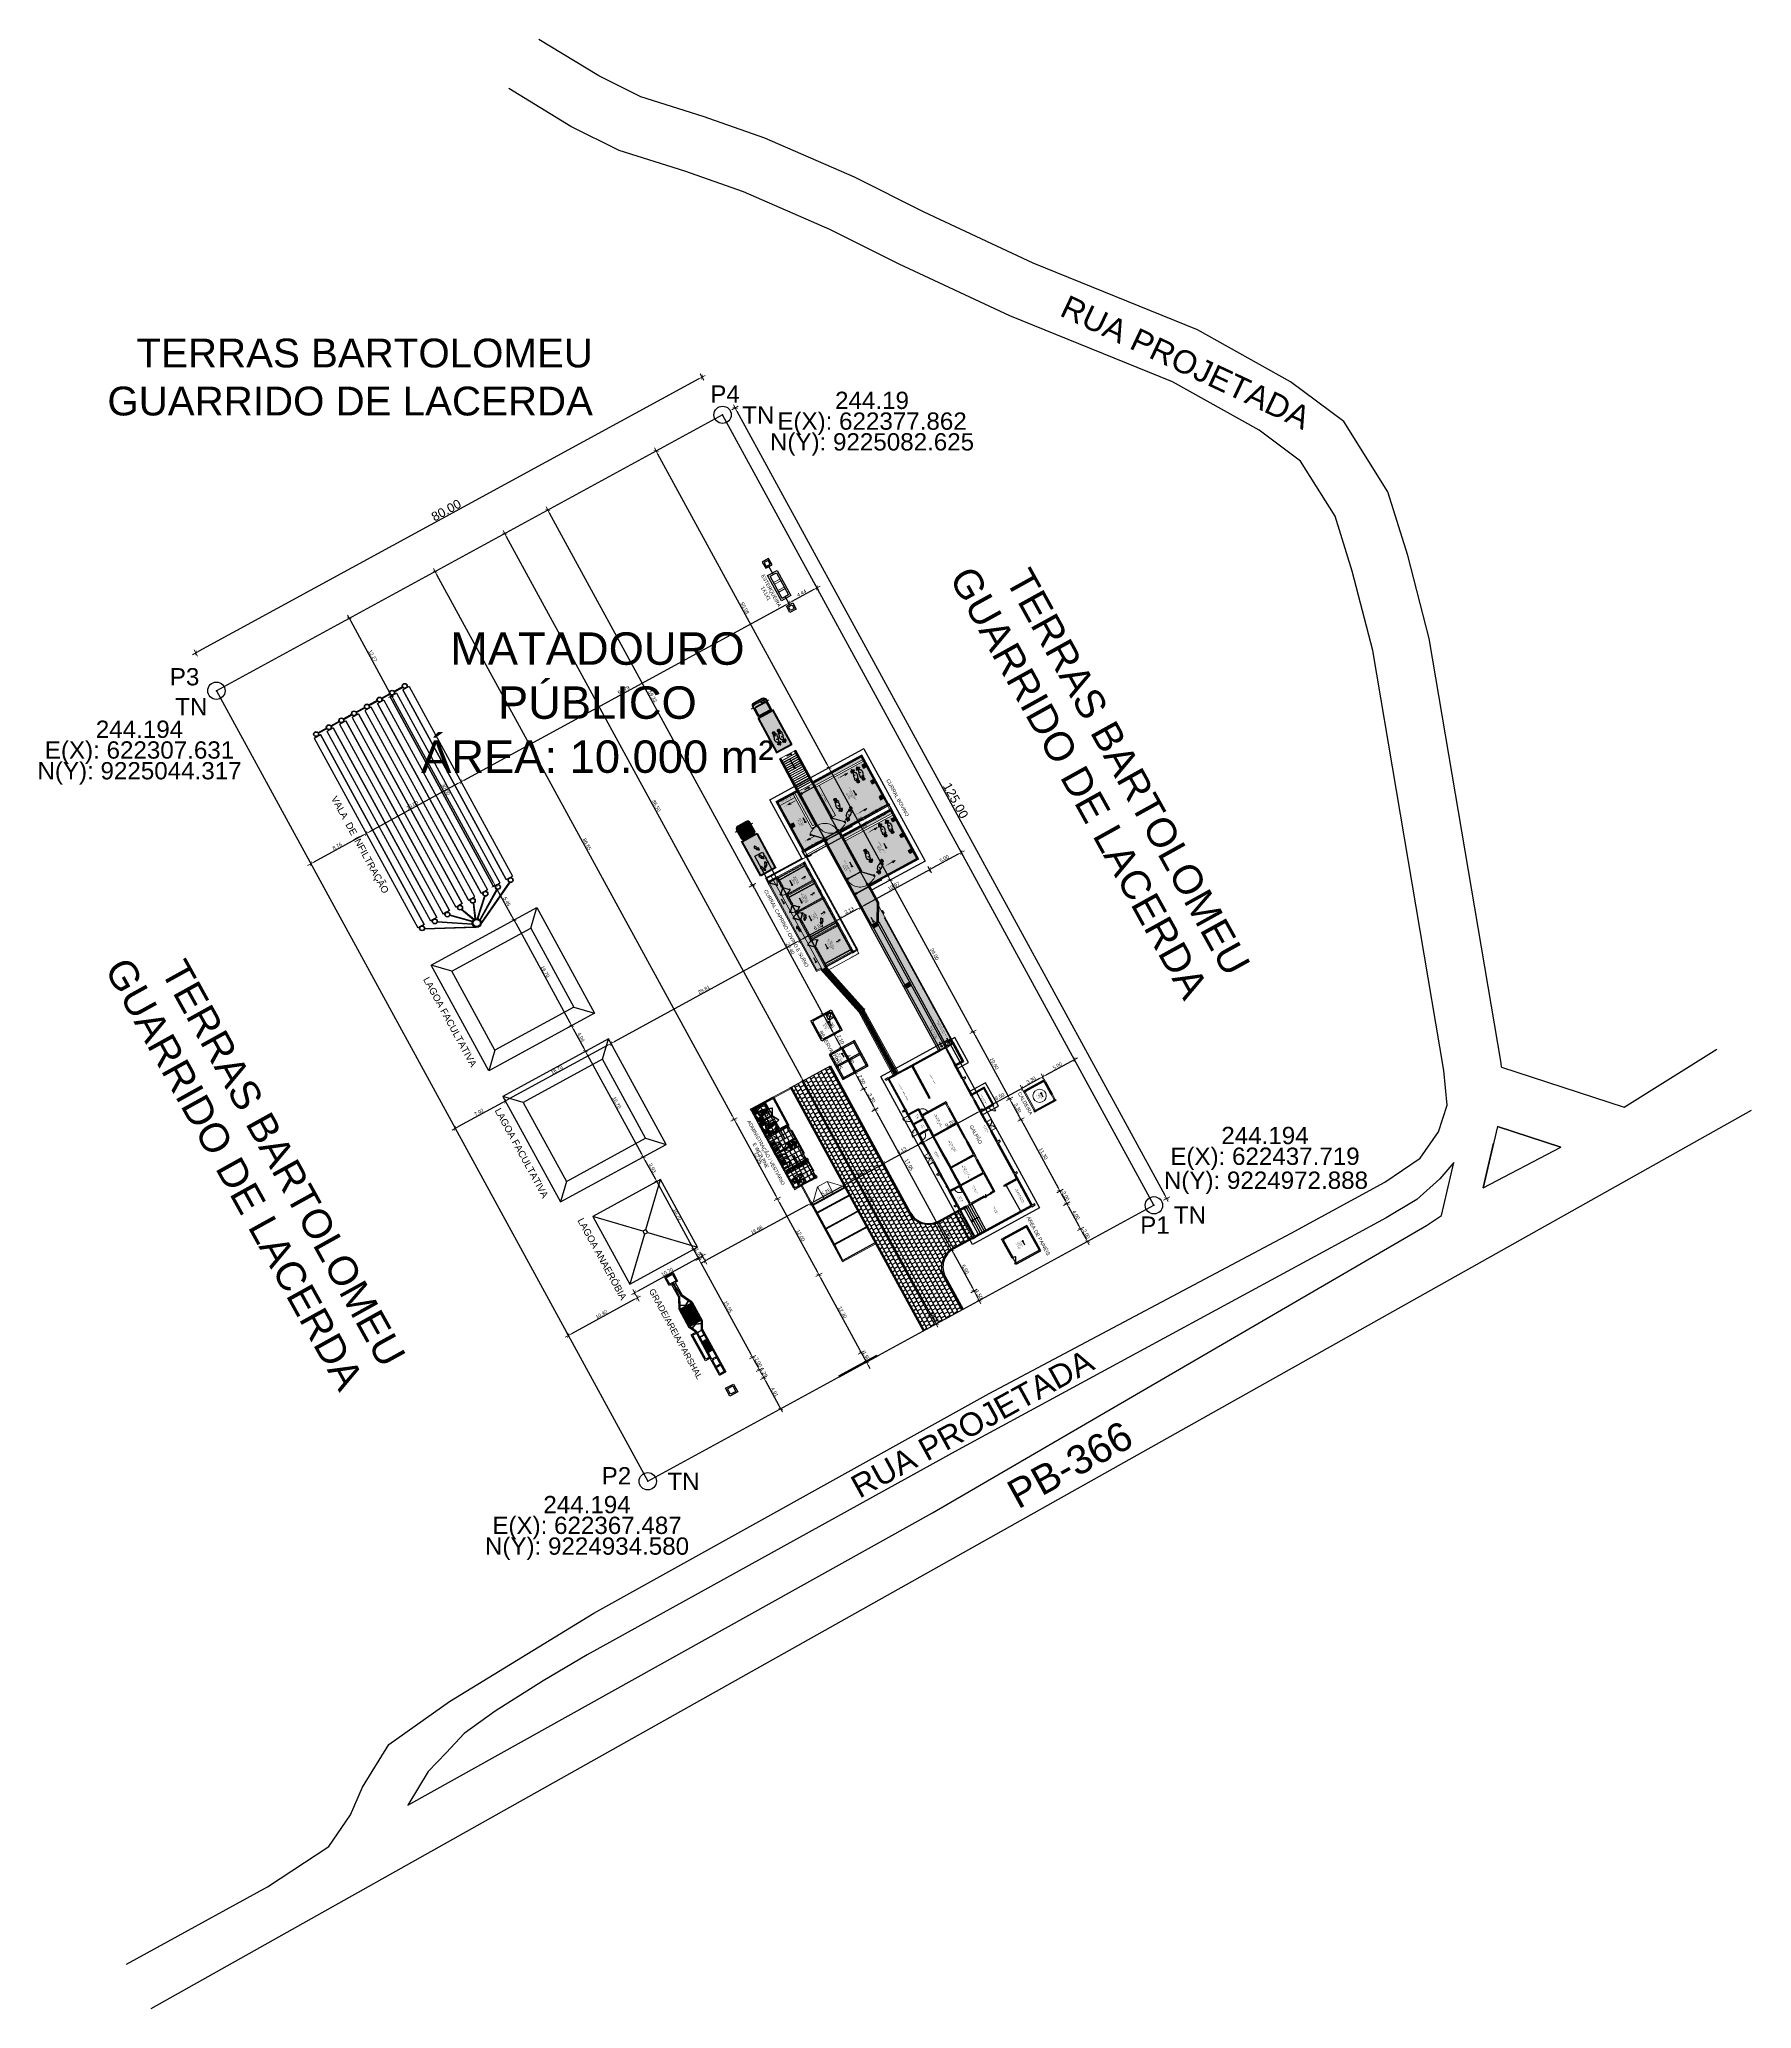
# Model space of a CAD drawing. Extents: x 622283 to 622521, y 9224861 to 9225135.
import ezdxf
from ezdxf.enums import TextEntityAlignment as Align
from ezdxf.lldxf.tags import DXFTag

# ---------------------------------------------------------------- set-up
doc = ezdxf.new("R2010")
doc.units = 0
doc.header["$PDMODE"] = 32
doc.header["$PDSIZE"] = 2.4
for name, color, linetype in [('###_TEXTOS_DOS_PONTOS', 7, 'Continuous'), ('A-EQUIPAMENTOS', 252, 'Continuous'), ('A-Hachuras', 8, 'Continuous'), ('A-JANEL', 3, 'Continuous'), ('A-PARDE', 5, 'Continuous'), ('A-PISO', 251, 'Continuous'), ('A_PROJEÇÃO', 7, 'DASHED'), ('G_HACHURA', 9, 'Continuous'), ('IND_DIAMETRO', 7, 'Continuous'), ('LISTAGEM_TEXTO', 7, 'Continuous'), ('P1', 8, 'Continuous'), ('P2', 7, 'Continuous'), ('T - ESQUADRIA 03', 3, 'Continuous')]:
    doc.layers.add(name, color=color, linetype=linetype)
for name, color, linetype, lineweight in [('A-COTAS', 12, 'Continuous', 9), ('A-ESQ-PORTAS', 2, 'Continuous', 18), ('A-ESTRUTURA', 164, 'Continuous', 30), ('A-HACHU', 9, 'Continuous', 0), ('A-PAREDE', 5, 'Continuous', 30), ('A-PROJEÇÃO', 251, 'DASHED', 13), ('A-VISTA01', 1, 'Continuous', 20), ('A-VISTA02', 2, 'Continuous', 15), ('A-VISTA03', 3, 'Continuous', 9), ('A-VISTA04', 4, 'Continuous', 5), ('A-VISTA06', 6, 'Continuous', 0), ('A_Cotas', 251, 'Continuous', 5), ('A_PISO', 251, 'Continuous', 9), ('LAYOUT', 7, 'Continuous', 13)]:
    doc.layers.add(name, color=color, linetype=linetype, lineweight=lineweight)
for name, color, linetype, true_color in [('A-TEXTO1', 7, 'Continuous', 0x000000), ('A_lay', 7, 'Continuous', 0x919191), ('PH-GRELHA_INT', 7, 'Continuous', 0x1f2df4)]:
    doc.layers.add(name, color=color, linetype=linetype, true_color=true_color)
doc.layers.add('A_Imagem', color=7, linetype='Continuous', lineweight=0, true_color=0xffffff)
doc.styles.add('A2 Arquitetos', font='arial.ttf')
doc.styles.add('Arial', font='arial.ttf')
doc.styles.add('Century Gothic', font='arial.ttf')
doc.styles.add('R-80', font='romans.shx')
doc.styles.get("Standard").update_dxf_attribs({"font": 'arial.ttf', "height": 1})
tags = doc.linetypes.add('DASHED', pattern=[0.75, 0.5, -0.25]).pattern_tags.tags
tags[6:7] = [DXFTag(74, 4), DXFTag(75, 0), DXFTag(340, '0'), DXFTag(46, 0.0), DXFTag(50, 0.0), DXFTag(44, 0.0), DXFTag(45, 0.0)]
tags[4:5] = [DXFTag(74, 4), DXFTag(75, 0), DXFTag(340, '0'), DXFTag(46, 0.0), DXFTag(50, 0.0), DXFTag(44, 0.0), DXFTag(45, 0.0)]
doc.dimstyles.new('COTA_250', dxfattribs={"dimscale": 250, "dimtxt": 0.002, "dimasz": 0.00025, "dimexe": 0.00075, "dimexo": 0.00075, "dimgap": 0.0005, "dimtad": 1, "dimzin": 4, "dimdsep": 46, "dimtxsty": 'Century Gothic', "dimblk": 'PU-Tick', "dimcen": 0.001, "dimdle": 0.00075, "dimse1": 1, "dimse2": 1, "dimclrd": 256, "dimclre": 256, "dimclrt": 256, "dimadec": 0, "dimazin": 0, "dimtfac": 1, "dimtix": 1, "dimtmove": 0, "dimatfit": 3, "dimldrblk": 'DOT', "dimfxl": 1, "dimarcsym": 0})
pattern_1 = [(0, (0, 0), (0, 0.16), []), (90, (0, 0), (-0.07999999999999999, 0.16), [0.16, -0.16])]
pattern_2 = [(180, (0, 0), (-6.938893903907228e-18, -0.07500000000000001), []), (180, (-0.0249999999650754, 0.02500000037252903), (-6.938893903907228e-18, -0.07500000000000001), [])]
pattern_3 = [(0, (207110.497356683, 9278444.820464043), (0, 6.985), [5.08, -1.905]), (90, (207110.497356683, 9278444.820464043), (-6.985, 4.277078946022131e-16), [5.08, -1.905])]
pattern_4 = [(0, (207110.4973110037, 9278445.469374986), (0, 6.985), [5.08, -1.905]), (90, (207110.4973110037, 9278445.469374986), (-6.985, 4.277078946022131e-16), [5.08, -1.905])]
pattern_5 = [(90, (-0.4300000000512227, 0), (-0.6125, 5.551115123125783e-17), []), (180, (-0.4300000000512227, 0), (-5.551115123125783e-17, -0.6125), [])]

# ---------------------------------------------------------------- blocks, each defined once
blk = doc.blocks.new('vaca 01')
at = {"color": 0}
for points in [[(23.10731658988797, -27.51808987018741), (19.29747407020292, -26.93344420089606), (16.09983627492733, -25.27143632688033), (13.48900950327379, -22.67242057884883), (11.43782840091159, -19.27517648436064), (9.921096117447028, -15.22005837412442), (8.91223784973048, -10.64584577569921), (8.385269345793468, -5.692499319006316), (8.313615802486353, -0.4993890827858252), (8.671883519021819, 4.793524303040925), (9.43330084185645, 10.04765816130865), (10.57208036941551, 15.12246131091493), (12.06145044815568, 19.87935107469445), (13.87601737728954, 24.17816997233226), (15.98940320406118, 27.87954792508819), (18.37522997571473, 30.84391800382835), (21.00731658988795, 32.93191012981259), (26.98645044815569, 32.59805186209604), (31.82641107807694, 31.63840619280469), (35.65416698358874, 30.11419359437954), (38.59589926705331, 28.08801249201733), (40.77877328280135, 25.62088650776536), (42.32897013319504, 22.77502036603306), (43.37345832217142, 19.61222509044254), (44.03861580248638, 16.19431170461573), (44.45180477886433, 12.58269753138737), (44.73861580248637, 8.839784145560628), (45.02621422768323, 5.026988869970069), (45.44097800721079, 1.206713279418892), (46.11026934579348, -2.560215854439377), (47.15967879461236, -6.21100325601418), (48.7165685583919, -9.68442845286458), (50.90731658988796, -12.9180898701874), (53.47070241665963, -12.60608199617167), (55.77286777099032, -11.72379853160474), (57.86125359776198, -10.35293238987246), (59.78251344028166, -8.574389082785842), (61.58467879461238, -6.470648925305511), (63.31420635366748, -4.12222372845514), (65.01873391272261, -1.611200106407892), (66.7449150150848, 0.9819101298125759), (68.54078115681709, 3.574429814851953), (70.45259218043913, 6.085650287292907), (72.52798588122653, 8.4338786337496), (74.81381265288009, 10.53801249201732), (77.35790714106906, 12.31616209831654), (80.20633233791946, 13.68722509044252), (83.40731658988796, 14.56950855500941), (87.00731658988795, 14.88191012981261), (92.50751344028166, 10.24706761012754), (98.33566304658088, 6.864390444773221), (104.459285093825, 4.540571547135414), (110.8449150150848, 3.083288082568487), (117.4606630465809, 2.298839263670857), (124.273064621384, 1.995099106190537), (131.2496394245336, 1.978366822725974), (138.3573165898879, 2.056713279418886), (145.5636158024864, 2.036043988080309), (152.8352693457934, 1.724429814851959), (160.1397969048486, 0.9281699723322561), (167.4447181646911, -0.5448615237307024), (174.7163717079982, -2.888365460738584), (181.9226709205966, -6.294664673337024), (189.0305449363446, -10.95706624814018), (196.007316589888, -17.06808987018741), (197.1703087158722, -17.09190876782522), (198.2990488733525, -17.16375916152599), (199.39412761351, -17.28560955522678), (200.4579071410691, -17.45805050010868), (201.4911748576045, -17.68324735050237), (202.496096117447, -17.96218435837639), (203.4736551725651, -18.29643632688033), (204.4260173772896, -18.68698750798269), (205.353970133195, -19.13600325601418), (206.2594819442187, -19.64407412215591), (207.14412761351, -20.21316861034489), (208.0094819442187, -20.84407412215592), (208.8567260387069, -21.538759161526), (209.6878284009116, -22.29840483081732), (210.5039701331951, -23.12458593317953), (211.307316589888, -24.01808987018742)], [(224.5073165898879, -129.5680898701874), (223.2825134402817, -130.5747827835733), (222.3207024166597, -130.9230111300299), (221.6116472985494, -130.6814756969591), (221.1453087158722, -129.9194678229433), (220.9108598969746, -128.7052945945969), (220.8990488733525, -127.1086410512898), (221.0990488733525, -125.1980111300299), (221.5010173772895, -123.0428930197937), (222.0939307631163, -120.7115938071953), (222.8687339127226, -118.2737985316047), (223.8147969048486, -115.7980111300299), (224.9220803694155, -113.3537197914472), (226.1797575347698, -111.0094284528646), (227.578379582014, -108.8344284528646), (229.1075134402817, -106.8976174292425), (230.7573165898879, -105.2680898701874), (230.5504268261084, -103.1895465631008), (229.9590882434313, -101.2944678229433), (229.0260173772895, -99.5680898701874), (227.7947181646911, -97.99604262609293), (226.3075134402817, -96.56316861034489), (224.6083008418564, -95.25529459459686), (222.7394032040611, -94.05745994892757), (220.7447181646911, -92.95549144499057), (218.6663717079982, -91.93383790168348), (216.548064621384, -90.97871979144725), (214.4327102906754, -90.07497963396693), (212.3634189520927, -89.20844420089608), (210.3829071410691, -88.3639560119197), (208.5348756450061, -87.52714498829765), (206.8618441489431, -86.68324735050237), (205.407316589888, -85.8180898701874), (201.2567260387069, -88.34210561821891), (197.5608598969746, -90.1184835709748), (194.2618441489431, -91.22773553947874), (191.3023953300454, -91.75076703554174), (188.6246394245336, -91.76769616940001), (186.1712929678407, -91.36021585443939), (183.8844819442187, -90.60824735050238), (181.7071197394943, -89.5928930197937), (179.580938637132, -88.39446782294331), (177.4488520229588, -87.09407412215592), (175.253379582014, -85.77222372845513), (172.9368441489431, -84.51001900404569), (170.4411748576045, -83.38738120877008), (167.7094819442187, -82.48600325601419), (164.6838913930376, -81.88580640562049), (161.307316589888, -81.66808987018742), (157.7122378497305, -84.40588514577797), (153.6334976922502, -86.04860168121104), (149.1445213142974, -86.72242057884884), (144.31912761351, -86.55470404341577), (139.2309386371321, -85.67123947648662), (133.953379582014, -84.19978278357324), (128.5606630465809, -82.26671191743151), (123.1262142276832, -79.99919223239215), (117.7244425741399, -77.52320798042363), (112.4281827316202, -74.96631821664411), (107.3120409993368, -72.45470404341575), (102.4488520229588, -70.115727665463), (97.91341895209267, -68.07557018514804), (93.77877328280134, -66.46139695680158), (90.11893076311631, -65.39997963396695), (87.00731658988795, -65.01808987018741), (83.10928509382498, -68.07104262609293), (79.31440320406118, -69.46120010640789), (75.63310399146275, -69.37419223239215), (72.07463942453363, -67.99604262609293), (68.64963942453363, -65.51257805916379), (65.367159109573, -62.11041270483308), (62.23743470012418, -57.97517648436065), (59.2699150150848, -53.29308987018742), (56.47522997571473, -48.24997963396694), (53.86204099933678, -43.03186939774648), (51.44097800721078, -37.82517648436065), (49.22148981823442, -32.81513711428191), (47.21400950327378, -28.18856231113229), (45.42739533004543, -24.13108199617166), (43.87208036941553, -20.82911349223465), (42.55731658988795, -18.46808987018741), (42.57562367650214, -16.02497963396695), (42.60830084185645, -13.15470404341576), (42.62345832217143, -9.938562311132301), (42.58861580248639, -6.456672547352781), (42.47208036941552, -2.79013711428189), (42.24097800721078, 0.9807290274503941), (41.86361580248639, 4.775217216426768), (41.30731658988796, 8.51301249201731), (40.5405843064234, 12.11261879122989), (39.53015123555726, 15.49411485422203), (38.24452131429742, 18.57639831878896), (36.65121422768323, 21.27935107469446), (34.71834021193521, 23.52187075973384), (32.41302525130527, 25.22364241327716), (29.70357643240764, 26.30376052351338), (26.55731658988796, 26.68191012981259), (26.51125359776196, 26.72856367311965), (26.46617485760452, 26.77521721642677), (26.42188351902182, 26.82167390934015), (26.37857643240764, 26.86832745264724), (26.33625359776195, 26.9143904447732), (26.29471816469111, 26.96025658650549), (26.25397013319504, 27.00553217705669), (26.21361580248638, 27.05061091721419), (26.17424572374623, 27.09450855500944), (26.13507249539975, 27.13820934241102), (26.09648981823441, 27.1811227282378), (26.05810399146276, 27.22324871248975), (26.0203087158722, 27.26439044477323), (25.98251344028169, 27.3045479250882), (25.94511186547852, 27.34352430304094), (25.90731658988797, 27.38191012981261), (25.73408824343129, 27.22600461800155), (25.53428509382496, 27.07757942115117), (25.31164729854936, 26.93663453926141), (25.06853706232893, 26.80435107469449), (24.80889139303755, 26.68013847626926), (24.53487564500607, 26.56498099595433), (24.25022997571473, 26.45907548414331), (23.95751344028166, 26.3630124920173), (23.66046619618716, 26.27639831878898), (23.36164729854935, 26.20041406682046), (23.06460005445488, 26.1350597361118), (22.77168666862812, 26.08092587784409), (22.48664729854937, 26.03781564162361), (22.21204099933678, 26.00691012981258), (21.95141107807694, 25.9880124920173), (21.70731658988797, 25.98191012981258), (20.61361580248635, 24.55179201957637), (19.67247407020292, 23.24844556288346), (18.88054493634466, 22.05179201957637), (18.23330084185648, 20.94273690146613), (17.72719847965175, 19.90061091721415), (17.35790714106909, 18.9065164290252), (17.12148981823441, 17.93998099595433), (17.01361580248635, 16.98171327941887), (17.03113548752575, 16.01143768886772), (17.16912761350997, 15.00986288571809), (17.42385202295883, 13.95691012981257), (17.79117485760449, 12.83328808256849), (18.26755281036037, 11.61852430304094), (18.84806462138403, 10.29332745264722), (19.52956068437615, 8.837421940836208), (20.30731658988796, 7.231910129812576)], [(18.95731658988795, 6.531910129812587), (19.04176540878559, 6.578563673119675), (19.12621422768323, 6.625217216426762), (19.21066304658088, 6.671673909340143), (19.29511186547852, 6.71832745264723), (19.37956068437614, 6.764390444773198), (19.46400950327379, 6.810256586505488), (19.54845832217145, 6.855532177056688), (19.63231658988796, 6.900610917214152), (19.7167654087856, 6.944508555009463), (19.80121422768325, 6.988209342411011), (19.88566304658089, 7.03112272823779), (19.97011186547853, 7.073248712489743), (20.05456068437617, 7.114390444773221), (20.13900950327379, 7.154547925088167), (20.22345832217143, 7.193524303040931), (20.30731658988796, 7.231910129812576)], [(27.25731658988795, -7.368089870187418), (26.69274966075412, -6.46218435837639), (26.17562367650213, -5.545255224518144), (25.69944257413992, -4.619861523730719), (25.25751344028169, -3.687774909557476), (24.84412761351, -2.751554437116567), (24.45200162925805, -1.812774909557504), (24.07542682610844, -0.8739953819984407), (23.70731658988796, 0.06301249201732162), (23.34196225917929, 0.9954928069779214), (22.97227721980921, 1.922264460521234), (22.592159109573, 2.840374696741719), (22.19491501508482, 3.748248712489755), (21.77463942453362, 4.643130602253535), (21.32404887335253, 5.523642413277145), (20.83723784973051, 6.387225090442513), (20.30731658988796, 7.231910129812576)], [(23.10731658988797, -24.01808987018742), (22.97621422768324, -23.80253868908505), (22.84511186547851, -23.58698750798268), (22.71400950327379, -23.37143632688034), (22.58231658988797, -23.15588514577797), (22.45121422768324, -22.9403339646756), (22.32011186547851, -22.72478278357325), (22.18900950327378, -22.50923160247088), (22.05731658988797, -22.2930898701874), (21.92621422768324, -22.07753868908506), (21.79511186547852, -21.86198750798269), (21.66400950327379, -21.64643632688032), (21.53231658988795, -21.43088514577796), (21.40121422768324, -21.21533396467559), (21.27011186547851, -20.99978278357324), (21.13900950327379, -20.78423160247088), (21.00731658988795, -20.56808987018742)], [(24.50731658988796, -24.01808987018742), (24.41440320406119, -24.01808987018742), (24.32227721980922, -24.01808987018742), (24.23133233791945, -24.01808987018742), (24.1409780072108, -24.01808987018742), (24.05200162925805, -24.01808987018742), (23.96361580248638, -24.01808987018742), (23.87582052689583, -24.01808987018742), (23.78861580248637, -24.01808987018742), (23.70259218043913, -24.01808987018742), (23.6165685583919, -24.01808987018742), (23.53133233791944, -24.01808987018742), (23.44589926705332, -24.01808987018742), (23.36125359776196, -24.01808987018742), (23.27641107807694, -24.01808987018742), (23.19196225917932, -24.01808987018742), (23.10731658988797, -24.01808987018742)], [(23.10731658988797, -27.51808987018741), (23.10731658988797, -27.29368042136852), (23.10731658988797, -27.07045207491183), (23.10731658988797, -26.84820798042364), (23.10731658988797, -26.62675128751026), (23.10731658988797, -26.40647569695908), (23.10731658988797, -26.18679065758899), (23.10731658988797, -25.96789301979371), (23.10731658988797, -25.74938908278583), (23.10731658988797, -25.53186939774646), (23.10731658988797, -25.3147434134945), (23.10731658988797, -25.09820798042362), (23.10731658988797, -24.88167254735278), (23.10731658988797, -24.66592451585672), (23.10731658988797, -24.44978278357323), (23.10731658988797, -24.23423160247089), (23.10731658988797, -24.01808987018742)], [(25.20731658988795, -30.96808987018741), (24.97798588122651, -30.74348357097482), (24.75849769225016, -30.53501900404568), (24.54963942453363, -30.3401371142819), (24.35200162925804, -30.15509774420316), (24.1667654087856, -29.97694813790396), (23.99373391272257, -29.80214498829764), (23.83448194421867, -29.62753868908504), (23.68861580248638, -29.44938908278584), (23.55810399146277, -29.26533396467561), (23.44255281036041, -29.07123947648664), (23.34294651114777, -28.86454656310079), (23.25987564500607, -28.64092451585671), (23.1943244639037, -28.39801113002993), (23.14648981823442, -28.13206624814016), (23.11735595996669, -27.8399402638882), (23.10731658988797, -27.51808987018741)], [(24.50731658988796, -24.01808987018742), (24.59196225917933, -23.92517648436065), (24.67641107807695, -23.83305050010868), (24.76125359776196, -23.74210561821891), (24.84589926705332, -23.65175128751024), (24.93133233791945, -23.56277490955749), (25.01656855839192, -23.47438908278585), (25.10259218043914, -23.3865938071953), (25.18861580248637, -23.29938908278585), (25.27582052689583, -23.21336546073859), (25.36361580248639, -23.12734183869135), (25.45200162925803, -23.0421056182189), (25.5409780072108, -22.95667254735275), (25.63133233791946, -22.87202687806142), (25.72227721980922, -22.78718435837641), (25.81440320406119, -22.70273553947877), (25.90731658988797, -22.61808987018742)], [(25.90731658988797, -24.01808987018742), (25.81440320406119, -24.01808987018742), (25.72227721980922, -24.01808987018742), (25.63133233791946, -24.01808987018742), (25.5409780072108, -24.01808987018742), (25.45200162925803, -24.01808987018742), (25.36361580248639, -24.01808987018742), (25.27582052689583, -24.01808987018742), (25.18861580248637, -24.01808987018742), (25.10259218043914, -24.01808987018742), (25.01656855839192, -24.01808987018742), (24.93133233791945, -24.01808987018742), (24.84589926705332, -24.01808987018742), (24.76125359776196, -24.01808987018742), (24.67641107807695, -24.01808987018742), (24.59196225917933, -24.01808987018742), (24.50731658988796, -24.01808987018742)], [(25.90731658988797, -22.61808987018742), (25.99176540878559, -22.57202687806142), (26.07621422768323, -22.52694813790396), (26.16066304658087, -22.48265679932128), (26.24511186547851, -22.4393497127071), (26.32956068437615, -22.39702687806144), (26.41400950327375, -22.35549144499055), (26.49845832217142, -22.3147434134945), (26.58231658988797, -22.27438908278585), (26.66676540878559, -22.23501900404568), (26.75121422768323, -22.19584577569923), (26.83566304658087, -22.15726309853386), (26.92011186547852, -22.11887727176222), (27.00456068437616, -22.08108199617166), (27.08900950327376, -22.04328672058112), (27.17345832217142, -22.00588514577797), (27.25731658988795, -21.9680898701874), (27.27621422768323, -21.79033396467561), (27.29511186547851, -21.61218435837638), (27.3142063536675, -21.43442845286458), (27.33310399146276, -21.25667254735276), (27.35298588122657, -21.07950719302207), (27.37267092059661, -20.90234183869134), (27.39314336154149, -20.72576703554175), (27.41361580248638, -20.54938908278584), (27.43526934579348, -20.37419223239213), (27.45731658988795, -20.19938908278584), (27.48015123555725, -20.02537333475435), (27.50357643240764, -19.85175128751025), (27.52818273162023, -19.67950719302206), (27.55357643240764, -19.50805050010868), (27.58015123555724, -19.3375780591638), (27.60731658988796, -19.1680898701874), (27.75751344028166, -19.07517648436065), (27.90751344028169, -18.98305050010867), (28.05790714106909, -18.89210561821892), (28.20810399146276, -18.80175128751024), (28.35908824343128, -18.71277490955748), (28.51007249539976, -18.62438908278584), (28.66164729854937, -18.53659380719529), (28.81361580248638, -18.44938908278583), (28.96637170799819, -18.36336546073859), (29.11971816469113, -18.27734183869136), (29.27385202295885, -18.1921056182189), (29.42857643240764, -18.10667254735277), (29.58448194421868, -18.02202687806144), (29.74117485760453, -17.93718435837638), (29.89885202295883, -17.85273553947876), (30.05731658988795, -17.76808987018742)], [(25.90731658988797, -24.01808987018742), (25.90731658988797, -23.92517648436065), (25.90731658988797, -23.83305050010868), (25.90731658988797, -23.74210561821891), (25.90731658988797, -23.65175128751024), (25.90731658988797, -23.56277490955749), (25.90731658988797, -23.47438908278585), (25.90731658988797, -23.3865938071953), (25.90731658988797, -23.29938908278585), (25.90731658988797, -23.21336546073859), (25.90731658988797, -23.12734183869135), (25.90731658988797, -23.0421056182189), (25.90731658988797, -22.95667254735275), (25.90731658988797, -22.87202687806142), (25.90731658988797, -22.78718435837641), (25.90731658988797, -22.70273553947877), (25.90731658988797, -22.61808987018742)], [(29.35731658988797, -26.81808987018742), (29.23389139303756, -26.69505837412441), (29.12365517256512, -26.58718435837639), (29.02385202295883, -26.49387727176222), (28.93093863713205, -26.4135623111323), (28.84255281036037, -26.34584577569922), (28.75475753476984, -26.2891528623134), (28.66499375524232, -26.24289301979371), (28.56991501508482, -26.20568829538426), (28.46715910957303, -26.17714498829766), (28.35259218043913, -26.15529459459685), (28.22404887335253, -26.13974341349449), (28.07778903083285, -26.12911349223465), (27.91125359776197, -26.12281427963622), (27.72089926705333, -26.11946782294331), (27.50416698358875, -26.11828672058111), (27.25731658988795, -26.11808987018742), (27.25731658988795, -26.02517648436064), (27.25731658988795, -25.93305050010866), (27.25731658988795, -25.84210561821891), (27.25731658988795, -25.75175128751025), (27.25731658988795, -25.6627749095575), (27.25731658988795, -25.57438908278583), (27.25731658988795, -25.48659380719528), (27.25731658988795, -25.39938908278585), (27.25731658988795, -25.31336546073861), (27.25731658988795, -25.22734183869134), (27.25731658988795, -25.14210561821892), (27.25731658988795, -25.05667254735276), (27.25731658988795, -24.97202687806143), (27.25731658988795, -24.88718435837639), (27.25731658988795, -24.80273553947875), (27.25731658988795, -24.71808987018741), (27.17345832217142, -24.67143632688033), (27.08900950327376, -24.62478278357324), (27.00456068437616, -24.57832609065986), (26.92011186547852, -24.53167254735277), (26.83566304658087, -24.48560955522677), (26.75121422768323, -24.4397434134945), (26.66676540878559, -24.39446782294331), (26.58231658988797, -24.34938908278585), (26.49845832217142, -24.30549144499057), (26.41400950327375, -24.26179065758899), (26.32956068437615, -24.21887727176221), (26.24511186547851, -24.17675128751026), (26.16066304658087, -24.13560955522679), (26.07621422768323, -24.09545207491183), (25.99176540878559, -24.05647569695907), (25.90731658988797, -24.01808987018742)], [(27.25731658988795, -9.468089870187399), (27.18231658988797, -9.411987507982673), (27.10731658988797, -9.355885145777961), (27.03231658988796, -9.299782783573235), (26.95731658988796, -9.243089870187418), (26.88231658988796, -9.186987507982693), (26.80731658988795, -9.130885145777953), (26.73231658988795, -9.07478278357324), (26.65731658988795, -9.01808987018741), (26.58231658988797, -8.961987507982684), (26.50731658988797, -8.905885145777958), (26.43231658988796, -8.849782783573232), (26.35731658988796, -8.79308987018743), (26.28231658988796, -8.736987507982704), (26.20731658988796, -8.68088514577795), (26.13231658988795, -8.624782783573252), (26.05731658988795, -8.568089870187407), (26.14570241665961, -8.357066248140157), (26.22404887335253, -8.172223728455137), (26.29412761351, -8.011987507982695), (26.35751344028166, -7.874389082785825), (26.41656855839192, -7.758247350502387), (26.47247407020292, -7.661200106407875), (26.52719847965173, -7.581869397746459), (26.58231658988797, -7.518089870187424), (26.6403874560297, -7.46887727176221), (26.70200162925805, -7.431475696959069), (26.76971816469112, -7.405097744203175), (26.84491501508482, -7.386987507982695), (26.92975753476985, -7.376160736329155), (27.02542682610843, -7.37045207491181), (27.13428509382496, -7.368483570974803), (27.25731658988795, -7.368089870187418)], [(27.25731658988795, -8.76808987018741), (27.25731658988795, -8.733247350502367), (27.25731658988795, -8.702538689085046), (27.25731658988795, -8.676948137903949), (27.25731658988795, -8.655688295384266), (27.25731658988795, -8.639349712707087), (27.25731658988795, -8.627538689085043), (27.25731658988795, -8.620452074911839), (27.25731658988795, -8.618089870187404), (27.25731658988795, -8.620452074911839), (27.25731658988795, -8.627538689085043), (27.25731658988795, -8.639349712707087), (27.25731658988795, -8.655688295384266), (27.25731658988795, -8.676948137903949), (27.25731658988795, -8.702538689085046), (27.25731658988795, -8.733247350502367), (27.25731658988795, -8.76808987018741)], [(27.25731658988795, -8.76808987018741), (27.25731658988795, -8.806475696959069), (27.25731658988795, -8.845452074911819), (27.25731658988795, -8.885609555226779), (27.25731658988795, -8.926751287510257), (27.25731658988795, -8.968877271762224), (27.25731658988795, -9.011790657588989), (27.25731658988795, -9.055491444990551), (27.25731658988795, -9.099389082785834), (27.25731658988795, -9.144467822943312), (27.25731658988795, -9.189743413494512), (27.25731658988795, -9.235609555226787), (27.25731658988795, -9.281672547352755), (27.25731658988795, -9.328326090659843), (27.25731658988795, -9.374782783573238), (27.25731658988795, -9.421436326880325), (27.25731658988795, -9.468089870187399)], [(27.25731658988795, -9.468089870187399), (27.25731658988795, -9.421436326880325), (27.25731658988795, -9.374782783573238), (27.25731658988795, -9.328326090659843), (27.25731658988795, -9.281672547352755), (27.25731658988795, -9.235609555226787), (27.25731658988795, -9.189743413494512), (27.25731658988795, -9.144467822943312), (27.25731658988795, -9.099389082785834), (27.25731658988795, -9.055491444990551), (27.25731658988795, -9.011790657588989), (27.25731658988795, -8.968877271762224), (27.25731658988795, -8.926751287510257), (27.25731658988795, -8.885609555226779), (27.25731658988795, -8.845452074911819), (27.25731658988795, -8.806475696959069), (27.25731658988795, -8.76808987018741)], [(31.45731658988795, -10.11808987018742), (31.20278903083285, -10.11100325601419), (30.96125359776196, -10.09033396467561), (30.73015123555725, -10.05844420089606), (30.50593863713205, -10.01671191743151), (30.28625359776198, -9.96789301979372), (30.06715910957301, -9.91297175995119), (29.84629296784072, -9.854310342628366), (29.61991501508481, -9.793286720581122), (29.38585989697456, -9.732853649714983), (29.140190605636, -9.67419223239213), (28.88034808595095, -9.619270972549614), (28.60278903083285, -9.569861523730737), (28.30515123555724, -9.528326090659846), (27.98349769225015, -9.496239476486622), (27.63546619618716, -9.475570185148058), (27.25731658988795, -9.468089870187399)], [(30.05731658988795, -17.76808987018742), (30.05731658988795, -17.67517648436065), (30.05731658988795, -17.58305050010868), (30.05731658988795, -17.49210561821891), (30.05731658988795, -17.40175128751024), (30.05731658988795, -17.31277490955749), (30.05731658988795, -17.22438908278585), (30.05731658988795, -17.1365938071953), (30.05731658988795, -17.04938908278585), (30.05731658988795, -16.96336546073859), (30.05731658988795, -16.87734183869135), (30.05731658988795, -16.7921056182189), (30.05731658988795, -16.70667254735275), (30.05731658988795, -16.62202687806142), (30.05731658988795, -16.53718435837641), (30.05731658988795, -16.45273553947877), (30.05731658988795, -16.36808987018742), (29.55652918831316, -16.20352294105355), (29.11893076311632, -15.97557018514804), (28.74078115681709, -15.6903339646756), (28.41755281036041, -15.35352294105355), (28.1453087158722, -14.97163317727403), (27.91912761351001, -14.54997963396693), (27.73526934579347, -14.09486152373071), (27.58861580248635, -13.61198750798269), (27.47601737728953, -13.10765679932128), (27.392159109573, -12.58757805916379), (27.33310399146276, -12.05785364971499), (27.29432446390372, -11.52379853160474), (27.27188351902181, -10.9921056182189), (27.26105674736828, -10.4682867205811), (27.25771029067537, -9.958444200896082), (27.25731658988795, -9.468089870187399)], [(31.45731658988795, -18.46808987018741), (31.36440320406115, -18.42143632688033), (31.27227721980921, -18.37478278357324), (31.18133233791945, -18.32832609065986), (31.09097800721077, -18.28167254735277), (31.00200162925804, -18.23560955522677), (30.91361580248635, -18.1897434134945), (30.82582052689582, -18.14446782294331), (30.73861580248638, -18.09938908278585), (30.65259218043914, -18.05549144499057), (30.56656855839191, -18.01179065758899), (30.48133233791945, -17.96887727176221), (30.39589926705329, -17.92675128751026), (30.31125359776197, -17.88560955522679), (30.22641107807694, -17.84545207491183), (30.14196225917929, -17.80647569695907), (30.05731658988795, -17.76808987018742)], [(96.00731658988796, -33.06808987018742), (94.31085989697458, -32.9403339646756), (92.37562367650213, -32.58442845286457), (90.23763155051788, -32.04151506703779), (87.93251344028165, -31.35332609065985), (85.49648981823441, -30.5612001064079), (82.96460005445489, -29.70647569695907), (80.37306462138402, -28.83049144499056), (77.75731658988796, -27.97438908278583), (75.15377328280134, -27.18049144499057), (72.59727721980923, -26.48875916152599), (70.12424572374623, -25.9417119174315), (67.76991501508479, -25.58009774420314), (65.57070241665963, -25.44584577569923), (63.56145044815568, -25.57970404341576), (61.77857643240764, -26.02340483081734), (60.25731658988796, -26.81808987018742), (60.19176540878559, -26.77143632688032), (60.12621422768323, -26.72478278357323), (60.06066304658087, -26.67832609065985), (59.99511186547851, -26.63167254735276), (59.92956068437616, -26.58560955522678), (59.86400950327378, -26.53974341349451), (59.79845832217141, -26.49446782294332), (59.73231658988796, -26.44938908278584), (59.66676540878559, -26.40549144499057), (59.60121422768324, -26.36179065758898), (59.53566304658087, -26.31887727176222), (59.47011186547849, -26.27675128751025), (59.40456068437614, -26.23560955522679), (59.33900950327379, -26.19545207491183), (59.27345832217143, -26.15647569695906), (59.20731658988796, -26.11808987018742)], [(96.00731658988796, -19.1680898701874), (95.96066304658088, -19.12143632688034), (95.91400950327377, -19.07478278357323), (95.86755281036041, -19.02832609065985), (95.8208992670533, -18.98167254735276), (95.77483627492731, -18.93560955522679), (95.72897013319505, -18.88974341349451), (95.68369454264386, -18.84446782294333), (95.63861580248637, -18.79938908278584), (95.5947181646911, -18.75549144499057), (95.55101737728953, -18.71179065758898), (95.50810399146276, -18.6688772717622), (95.4659780072108, -18.62675128751025), (95.42483627492733, -18.58560955522678), (95.38467879461237, -18.54545207491182), (95.3457024166596, -18.50647569695906), (95.30731658988796, -18.46808987018741), (94.26853706232892, -19.19643632688032), (92.92837958201393, -19.64978278357324), (91.33841895209268, -19.84801113002993), (89.54885202295883, -19.81041270483307), (87.61125359776197, -19.55686939774647), (85.57542682610843, -19.10647569695907), (83.4927496607541, -18.47891664184095), (81.41361580248638, -17.69328672058111), (79.38940320406117, -16.76986152373071), (77.47011186547851, -15.72714498829765), (75.70692288910057, -14.58541270483308), (74.15042682610844, -13.36356231113228), (72.85160792847064, -12.08186939774646), (71.86085989697457, -10.75883790168348), (71.22916698358873, -9.4145465631008), (71.00731658988796, -8.068089870187421)], [(173.807316589888, -61.51808987018741), (173.000033125321, -60.84899538199844), (172.1045606843761, -60.10923160247089), (171.1299543851636, -59.3139560119197), (170.0868441489431, -58.47970404341577), (168.9840882434312, -57.62123947648662), (167.8321197394943, -56.75509774420317), (166.6405843064234, -55.89663317727403), (165.4197181646911, -55.06179065758899), (164.1783795820139, -54.265727665463), (162.9271984796517, -53.52497963396694), (161.6756236765021, -52.85490089380946), (160.4336945426439, -52.27183002766772), (159.2108598969746, -51.79033396467561), (158.0173559599667, -51.42734183869135), (156.8628284009116, -51.19781427963623), (155.757316589888, -51.11808987018742)], [(275.207316589888, -64.3180898701874), (275.1600724953998, -64.25194813790395), (275.1134189520927, -64.18639695680159), (275.0667654087856, -64.12084577569922), (275.0203087158722, -64.05529459459686), (274.9740488733525, -63.98974341349451), (274.928379582014, -63.92419223239213), (274.8831039914627, -63.85864105128977), (274.8384189520927, -63.79308987018742), (274.7939307631163, -63.72694813790395), (274.7504268261084, -63.66139695680158), (274.7075134402817, -63.59584577569922), (274.6655843064234, -63.53029459459687), (274.6242457237462, -63.4647434134945), (274.584285093825, -63.39919223239214), (274.5451118654785, -63.33364105128977), (274.5073165898879, -63.26808987018741), (272.3106630465809, -63.23600325601419), (270.3197181646912, -63.31060955522679), (268.5114504481557, -63.49407412215592), (266.8642063536675, -63.78895601191969), (265.3551512355573, -64.19683002766773), (263.9628284009116, -64.72064892530553), (262.6646000544549, -65.36218435837638), (261.4384189520927, -66.12419223239213), (260.2618441489431, -67.00824735050237), (259.1130252513053, -68.01730246861261), (257.9695213142974, -69.15312924026615), (256.8094819442186, -70.4186804213685), (255.6100724953998, -71.8155308150693), (254.3498362749273, -73.34623947648663), (253.0061354875257, -75.0129717599512), (251.557316589888, -76.8180898701874), (246.9033795820139, -76.35293238987245), (242.8037732828013, -75.02694813790396), (239.2004268261084, -72.94328672058111), (236.0360567473683, -70.20608199617166), (233.2525921804391, -66.91808987018742), (230.7929465111478, -63.18324735050237), (228.5988520229588, -59.10490089380946), (226.6134189520927, -54.78679065758899), (224.7779858812266, -50.33186939774647), (223.0358598969746, -45.84407412215592), (221.3289701331951, -41.42675128751024), (219.600033125321, -37.18305050010868), (217.7907811568171, -33.21710561821891), (215.84412761351, -29.63186939774646), (213.7020016292581, -26.53108199617166), (211.307316589888, -24.01808987018742)], [(224.5073165898879, -129.5680898701874), (224.5183402119352, -127.8104127048331), (224.5581039914628, -126.1680898701874), (224.6344819442187, -124.628916641841), (224.7563323379194, -123.1820662481402), (224.9313323379195, -121.8149402638882), (225.1687339127226, -120.5169087678252), (225.4764110780769, -119.2757670355417), (225.8634189520927, -118.0804914449906), (226.3372378497305, -116.9186804213685), (226.9069228891005, -115.7797040434158), (227.5807417867383, -114.6515544371165), (228.3673559599667, -113.5226174292425), (229.2744425741399, -112.3810819961717), (230.3114504481557, -111.2161213662504), (231.4860567473683, -110.0155308150693), (232.807316589888, -108.7680898701874), (232.8451118654785, -108.805885145778), (232.884285093825, -108.8450583741244), (232.9242457237462, -108.8850190040457), (232.9655843064234, -108.9263575867229), (233.0075134402817, -108.9682867205811), (233.0504268261084, -109.0112001064079), (233.0939307631163, -109.0547040434158), (233.1384189520927, -109.0991922323921), (233.1831039914628, -109.1438772717622), (233.2283795820139, -109.1891528623134), (233.2740488733525, -109.234822153652), (233.3203087158722, -109.2810819961717), (233.3667654087856, -109.327538689085), (233.4134189520927, -109.3741922323921), (233.4600724953997, -109.4208457756992), (233.507316589888, -109.4680898701874)], [(231.457316589888, -121.9680898701874), (230.923064621384, -122.3915150670378), (230.4407811568171, -122.8523418386913), (230.0014110780769, -123.3432867205811), (229.5976709205966, -123.8586410512898), (229.2205055662659, -124.3911213662504), (228.8624347001242, -124.9350190040457), (228.5147969048485, -125.4834442008961), (228.1697181646911, -126.0304914449906), (227.8181433615415, -126.5688772717622), (227.4529858812265, -127.0928930197937), (227.0653874560297, -127.5956489253055), (226.6476709205966, -128.0710426260929), (226.1909780072108, -128.5121843583764), (225.6876315505179, -128.9131686103449), (225.1289701331951, -129.2671056182189), (224.5073165898879, -129.5680898701874)], [(231.457316589888, -121.9680898701874), (231.6614504481557, -121.494664673337), (231.8610567473683, -120.909822153652), (232.0545606843761, -120.2285229410536), (232.2415685583919, -119.4663182166441), (232.4197181646911, -118.6373812087701), (232.5890095032738, -117.757853649715), (232.7476709205966, -116.8421056182189), (232.8947181646911, -115.9054914449906), (233.0285764324076, -114.9625780591638), (233.1484583221715, -114.0293103426283), (233.2531827316202, -113.1202552245181), (233.3415685583919, -112.2507670355417), (233.4122378497305, -111.4354127048331), (233.4642063536675, -110.6899402638882), (233.4962929678407, -110.028916641841), (233.507316589888, -109.4680898701874)], [(241.157316589888, -115.0180898701874), (240.0909780072108, -116.3220268780614), (239.413222101699, -117.6773418386913), (239.0793638339824, -119.0724205788488), (239.046096117447, -120.4968300276677), (239.2685370623289, -121.9385623111323), (239.7031827316202, -123.3875780591638), (240.3055449363446, -124.8320662481402), (241.0321197394942, -126.261790657589), (241.8378284009116, -127.6645465631008), (242.6793638339824, -129.0299008938094), (243.5124347001242, -130.3468300276677), (244.2931433615415, -131.6047040434158), (244.9768047788643, -132.7913182166441), (245.5199150150848, -133.896633177274), (245.8779858812266, -134.9092316024709), (246.007316589888, -135.8180898701874), (244.4693244639037, -135.7133654607386), (243.0892063536675, -135.4135623111323), (241.8506236765022, -134.9381686103449), (240.7384189520927, -134.307853649715), (239.7360567473683, -133.5419087678252), (238.8281827316202, -132.6615938071953), (237.9986551725651, -131.6863969568016), (237.2323165898879, -130.636790657589), (236.5122378497305, -129.5322630985339), (235.8234583221714, -128.3934835709748), (235.1498362749273, -127.2405308150693), (234.4758205268958, -126.0936804213685), (233.7852693457935, -124.9726174292425), (233.0626315505179, -123.8980111300299), (232.2917654087856, -122.8897434134945), (231.457316589888, -121.9680898701874)], [(241.157316589888, -115.0180898701874), (241.1342850938249, -114.5873812087701), (241.0683402119352, -114.1763575867228), (240.9628284009116, -113.782853649715), (240.8220803694155, -113.4054914449905), (240.6490488733525, -113.0417119174315), (240.4478677709903, -112.6905308150693), (240.2220803694155, -112.3497827835732), (239.9760173772896, -112.0180898701874), (239.7122378497305, -111.6928930197937), (239.4358598969746, -111.3732079804236), (239.1496394245336, -111.0570662481402), (238.8579071410691, -110.7428930197937), (238.5638126528801, -110.4283260906599), (238.2716866686281, -110.1123812087701), (237.9846787946124, -109.7926961694), (237.707316589888, -109.4680898701874), (237.4445213142974, -109.4680898701874), (237.182316589888, -109.4680898701874), (236.9195213142974, -109.4680898701874), (236.657316589888, -109.4680898701874), (236.3945213142974, -109.4680898701874), (236.1323165898879, -109.4680898701874), (235.8695213142974, -109.4680898701874), (235.607316589888, -109.4680898701874), (235.3445213142974, -109.4680898701874), (235.0823165898879, -109.4680898701874), (234.8195213142974, -109.4680898701874), (234.557316589888, -109.4680898701874), (234.2945213142974, -109.4680898701874), (234.032316589888, -109.4680898701874), (233.7695213142974, -109.4680898701874), (233.507316589888, -109.4680898701874)], [(237.707316589888, -99.01808987018741), (238.7779858812266, -98.30745994892757), (239.7801512355572, -97.64938908278583), (240.7161748576045, -97.03186939774648), (241.5892063536675, -96.44289301979371), (242.4010173772895, -95.86986152373072), (243.1553480859509, -95.30175128751026), (243.8543638339825, -94.72576703554174), (244.5010173772895, -94.13049144499055), (245.0974740702029, -93.50312924026616), (245.6470803694155, -92.83226309853387), (246.1521984796517, -92.10568829538427), (246.6157811568171, -91.3115938071953), (247.040190605636, -90.4375780591638), (247.428379582014, -89.47202687806143), (247.7831039914628, -88.40293238987246), (248.107316589888, -87.21808987018741)], [(255.7573165898879, -119.1680898701874), (254.6728677709903, -119.1613969568016), (253.6470803694156, -119.1393497127071), (252.6714898182344, -119.0976174292425), (251.7392063536675, -119.032853649715), (250.8419622591793, -118.9403339646756), (249.9728677709903, -118.8171056182189), (249.1242457237462, -118.6588379016835), (248.2884189520927, -118.461790657589), (247.4575134402817, -118.2214363268803), (246.6246394245336, -117.934822153652), (245.7817260387069, -117.5976174292425), (244.9218835190218, -117.2060819961717), (244.0366472985494, -116.7560819961717), (243.1195213142974, -116.2440741221559), (242.1620409993368, -115.6659245158567), (241.157316589888, -115.0180898701874)], [(271.0073165898879, -99.71808987018741), (271.5147969048486, -100.1169087678252), (271.9756236765022, -100.5921056182189), (272.3982614717777, -101.1291134922347), (272.7929465111478, -101.7147434134945), (273.1679465111478, -102.3338379016835), (273.5329071410691, -102.9732079804236), (273.8970803694155, -103.6182867205811), (274.2697181646911, -104.2554914449906), (274.6594819442187, -104.8698615237307), (275.076411078077, -105.4482079804236), (275.5293638339825, -105.9759638859354), (276.0275921804391, -106.4397434134945), (276.5799543851635, -106.8245859331795), (277.1962929678407, -107.1171056182189), (277.8854661961872, -107.3027355394788), (278.657316589888, -107.3680898701874), (280.3279858812266, -109.9310819961717), (281.3275921804391, -112.4049008938095), (281.7110567473683, -114.7564756969591), (281.5336945426438, -116.9529323898725), (280.8504268261084, -118.9608064056205), (279.7169622591793, -120.7474205788488), (278.188222101699, -122.2793103426284), (276.3197181646911, -123.5241922323921), (274.1659780072108, -124.4480111300299), (271.7831039914628, -125.0186804213685), (269.2256236765022, -125.2025386890851), (266.54944257414, -124.9671056182189), (263.8088913930376, -124.2785229410536), (261.0600724953998, -123.1049008938095), (258.3577102906754, -121.4121843583764), (255.7573165898879, -119.1680898701874)], [(255.7573165898879, -119.1680898701874), (255.7951118654785, -119.0552945945969), (255.8342850938249, -118.9430898701874), (255.8742457237462, -118.8306882953842), (255.9155843064234, -118.7186804213685), (255.9575134402817, -118.6068693977465), (256.0004268261084, -118.4954520749118), (256.0439307631164, -118.3844284528646), (256.0884189520927, -118.2741922323921), (256.1331039914627, -118.1641528623134), (256.1783795820139, -118.0550977442032), (256.2240488733525, -117.9464363268803), (256.2703087158723, -117.8389560119197), (256.3167654087856, -117.7320662481402), (256.3634189520927, -117.6263575867228), (256.4100724953998, -117.5214363268803), (256.457316589888, -117.4180898701874), (256.7106630465809, -117.3903339646756), (256.9655843064234, -117.363759161526), (257.2212929678407, -117.3381686103449), (257.4781827316202, -117.3139560119197), (257.7356630465808, -117.2901371142819), (257.9943244639038, -117.2674993190063), (258.253379582014, -117.2452552245181), (258.5134189520927, -117.2241922323921), (258.7736551725652, -117.2031292402662), (259.0346787946124, -117.182853649715), (259.296096117447, -117.1629717599512), (259.5579071410691, -117.1436804213685), (259.8199150150848, -117.1243890827858), (260.082316589888, -117.1054914449906), (260.3445213142974, -117.0865938071953), (260.607316589888, -117.0680898701874)], [(266.157316589888, -85.11808987018742), (265.3958992670533, -85.10037333475435), (264.6354661961872, -85.04623947648663), (263.8825134402817, -84.95234183869135), (263.1437339127226, -84.8163182166441), (262.4254268261084, -84.63482215365198), (261.7350724953998, -84.40588514577797), (261.0787732828014, -84.12596388593545), (260.4634189520927, -83.7928930197937), (259.8951118654785, -83.40312924026615), (259.3811354875257, -82.95450719302205), (258.9279858812265, -82.44407412215593), (258.5423559599667, -81.86946782294332), (258.2305449363446, -81.22694813790395), (257.9998362749274, -80.5145465631008), (257.8563323379194, -79.72911349223466), (257.8073165898879, -78.86808987018742), (258.2850724953997, -78.55903475207717), (258.7634189520927, -78.25135758672285), (259.2411748576045, -77.94446782294332), (259.7195213142974, -77.6389560119197), (260.1972772198092, -77.33383790168348), (260.6756236765021, -77.03009774420318), (261.1539701331951, -76.72675128751024), (261.6323165898879, -76.42419223239213), (262.1100724953998, -76.12202687806143), (262.5884189520927, -75.82045207491183), (263.0661748576045, -75.5192709725496), (263.5445213142974, -75.2186804213685), (264.0222772198092, -74.91808987018742), (264.5006236765022, -74.61808987018742), (264.978970133195, -74.3180898701874), (265.457316589888, -74.01808987018741)], [(265.457316589888, -72.61808987018742), (265.457316589888, -72.53364105128978), (265.457316589888, -72.44919223239214), (265.457316589888, -72.3647434134945), (265.457316589888, -72.28029459459685), (265.457316589888, -72.19584577569921), (265.457316589888, -72.1113969568016), (265.457316589888, -72.02694813790396), (265.457316589888, -71.94308987018742), (265.457316589888, -71.85864105128978), (265.457316589888, -71.77419223239214), (265.457316589888, -71.6897434134945), (265.457316589888, -71.60529459459686), (265.457316589888, -71.52084577569923), (265.457316589888, -71.43639695680159), (265.457316589888, -71.35194813790395), (265.457316589888, -71.26808987018741), (265.9319228891006, -70.82655443711656), (266.4023953300454, -70.36907412215592), (266.8703087158722, -69.90135758672284), (267.3384189520927, -69.43049144499057), (267.8083008418564, -68.96139695680158), (268.2834976922501, -68.50096388593545), (268.7655843064234, -68.05529459459686), (269.257316589888, -67.63049144499057), (269.7602693457935, -67.23226309853386), (270.2773953300455, -66.86749931900631), (270.8108598969746, -66.54171191743151), (271.3634189520927, -66.26159380719528), (271.9366472985494, -66.03285364971498), (272.5336945426438, -65.86198750798269), (273.1561354875258, -65.75490089380946), (273.807316589888, -65.71808987018741), (273.8913717079982, -65.62478278357324), (273.9758205268958, -65.53265679932127), (274.0602693457935, -65.4413182166441), (274.1453087158722, -65.35135758672286), (274.2303480859509, -65.26179065758899), (274.3159780072108, -65.17360168121104), (274.4018047788643, -65.08580640562049), (274.4884189520927, -64.99919223239213), (274.575033125321, -64.91257805916379), (274.6628284009116, -64.82675128751025), (274.7510173772895, -64.74112136625041), (274.8405843064234, -64.65608199617166), (274.9305449363447, -64.57104262609292), (275.0218835190218, -64.48659380719529), (275.1140095032738, -64.40214498829765), (275.207316589888, -64.3180898701874)], [(266.8573165898879, -74.01808987018741), (266.7640095032738, -73.92478278357325), (266.6718835190218, -73.83265679932128), (266.5805449363447, -73.7413182166441), (266.4905843064234, -73.65135758672284), (266.4010173772896, -73.561790657589), (266.3128284009115, -73.47360168121104), (266.225033125321, -73.38580640562049), (266.1384189520926, -73.29919223239213), (266.0518047788644, -73.21257805916377), (265.9659780072108, -73.12675128751025), (265.880348085951, -73.0411213662504), (265.7953087158722, -72.95608199617166), (265.7102693457935, -72.87104262609293), (265.6258205268958, -72.78659380719529), (265.5413717079982, -72.70214498829765), (265.457316589888, -72.61808987018742)], [(265.457316589888, -74.01808987018741), (265.457316589888, -73.92478278357325), (265.457316589888, -73.83265679932128), (265.457316589888, -73.7413182166441), (265.457316589888, -73.65135758672284), (265.457316589888, -73.561790657589), (265.457316589888, -73.47360168121104), (265.457316589888, -73.38580640562049), (265.457316589888, -73.29919223239213), (265.457316589888, -73.21257805916377), (265.457316589888, -73.12675128751025), (265.457316589888, -73.0411213662504), (265.457316589888, -72.95608199617166), (265.457316589888, -72.87104262609293), (265.457316589888, -72.78659380719529), (265.457316589888, -72.70214498829765), (265.457316589888, -72.61808987018742)], [(266.8573165898879, -74.01808987018741), (266.7640095032738, -74.01808987018741), (266.6718835190218, -74.01808987018741), (266.5805449363447, -74.01808987018741), (266.4905843064234, -74.01808987018741), (266.4010173772896, -74.01808987018741), (266.3128284009115, -74.01808987018741), (266.225033125321, -74.01808987018741), (266.1384189520926, -74.01808987018741), (266.0518047788644, -74.01808987018741), (265.9659780072108, -74.01808987018741), (265.880348085951, -74.01808987018741), (265.7953087158722, -74.01808987018741), (265.7102693457935, -74.01808987018741), (265.6258205268958, -74.01808987018741), (265.5413717079982, -74.01808987018741), (265.457316589888, -74.01808987018741)], [(266.157316589888, -85.11808987018742), (267.4636158024864, -83.91572766546301), (268.6744425741399, -83.00844420089607), (269.8031827316202, -82.36572766546301), (270.8649937552423, -81.95785364971496), (271.8728677709903, -81.75450719302205), (272.8419622591793, -81.72616073632915), (273.7860567473683, -81.8424993190063), (274.7197181646911, -82.07419223239214), (275.6563323379195, -82.3903339646756), (276.611253597762, -82.76179065758899), (277.5976709205966, -83.15824735050238), (278.6305449363446, -83.54997963396694), (279.7236551725651, -83.90647569695906), (280.8911748576045, -84.19860168121104), (282.1476709205966, -84.39564892530552), (283.5073165898879, -84.46808987018741), (283.3760173772896, -83.14683002766773), (283.0029858812266, -81.98659380719528), (282.417159109573, -80.97123947648663), (281.6486551725652, -80.08600325601418), (280.7266079284706, -79.3151371142819), (279.6811354875258, -78.64348357097481), (278.5417654087856, -78.05568829538427), (277.3384189520927, -77.536790657589), (276.0998362749273, -77.07084577569921), (274.8569228891006, -76.64308987018741), (273.6388126528801, -76.2379717599512), (272.475033125321, -75.84053081506931), (271.3951118654785, -75.43501900404567), (270.4291669835888, -75.00627884656537), (269.6065291883132, -74.53895601191971), (268.957316589888, -74.01808987018741)], [(271.0073165898879, -99.71808987018741), (271.005938637132, -98.35037333475434), (270.9976709205966, -97.1401371142819), (270.9752299757147, -96.06651506703781), (270.9315291883132, -95.10923160247089), (270.8588913930376, -94.24683002766773), (270.751411078077, -93.45903475207717), (270.6008205268958, -92.72497963396694), (270.4010173772895, -92.02419223239214), (270.1437339127226, -91.33521585443938), (269.823064621384, -90.6381686103449), (269.430938637132, -89.911790657589), (268.9610567473683, -89.13580640562049), (268.4053480859509, -88.2889560119197), (267.757907141069, -87.35096388593544), (267.0106630465809, -86.30076703554175), (266.157316589888, -85.11808987018742)], [(268.957316589888, -74.01808987018741), (268.8256236765022, -74.01808987018741), (268.6945213142974, -74.01808987018741), (268.5634189520927, -74.01808987018741), (268.432316589888, -74.01808987018741), (268.3006236765022, -74.01808987018741), (268.1695213142974, -74.01808987018741), (268.0384189520927, -74.01808987018741), (267.907316589888, -74.01808987018741), (267.7756236765022, -74.01808987018741), (267.6445213142974, -74.01808987018741), (267.5134189520927, -74.01808987018741), (267.3823165898879, -74.01808987018741), (267.2506236765021, -74.01808987018741), (267.1195213142973, -74.01808987018741), (266.9884189520927, -74.01808987018741), (266.8573165898879, -74.01808987018741)], [(268.957316589888, -74.01808987018741), (269.4915685583919, -73.4631686103449), (270.0431433615415, -72.92301113002993), (270.6086945426439, -72.39486152373073), (271.1860567473683, -71.87734183869135), (271.7714898182344, -71.36749931900631), (272.3628284009116, -70.86415286231339), (272.9567260387068, -70.3649402638882), (273.5510173772896, -69.86808987018742), (274.1417654087856, -69.37064892530553), (274.7271984796517, -68.87143632688033), (275.3035764324076, -68.36789301979371), (275.8689307631163, -67.85844420089607), (276.4195213142974, -67.340727665463), (276.9529858812265, -66.81277490955749), (277.4663717079982, -66.27242057884884), (277.957316589888, -65.71808987018741), (277.7102693457934, -65.47143632688034), (277.4923559599667, -65.25588514577797), (277.2990488733525, -65.06868042136853), (277.1266079284707, -64.90864105128978), (276.9707024166597, -64.77281427963622), (276.8275921804391, -64.65962530325828), (276.6929465111478, -64.56690876782521), (276.5634189520927, -64.49308987018742), (276.4338913930376, -64.43501900404569), (276.3012142276832, -64.39171191743151), (276.1610567473683, -64.36041270483308), (276.0094819442187, -64.3399402638882), (275.842159109573, -64.32714498829765), (275.6555449363447, -64.32064892530552), (275.4451118654785, -64.31828672058111), (275.207316589888, -64.3180898701874)], [(268.957316589888, -101.8180898701874), (269.0795606843762, -101.6863969568016), (269.2029858812265, -101.5552945945968), (269.3273953300454, -101.4241922323921), (269.4531827316202, -101.2930898701874), (269.5793638339824, -101.1613969568016), (269.7067260387068, -101.0302945945969), (269.8344819442187, -100.8991922323921), (269.9634189520927, -100.7680898701874), (270.0923559599667, -100.6363969568016), (270.2220803694155, -100.5052945945969), (270.3521984796517, -100.3741922323921), (270.4829071410691, -100.2430898701874), (270.6136158024864, -100.1113969568016), (270.7447181646911, -99.98029459459686), (270.8758205268958, -99.84919223239214), (271.0073165898879, -99.71808987018741)]]:
    blk.add_spline(points, degree=3, dxfattribs=at)
blk = doc.blocks.new('caminhão 04')
at = {"layer": 'A-COTAS', "true_color": 0xfafafa}
h = blk.add_hatch(color=7, dxfattribs=at)
h.dxf.hatch_style = 1
edge = h.paths.add_edge_path()
edge.add_arc((-43.86600061021858, -24.97712497568605), 40.64000000000016, 180.0000000000005, 270.0000000000005)
edge.add_line((-43.86600061021825, -65.61712497568621), (91.42547086260036, -65.61712497568621))
edge.add_arc((91.42547086260036, -35.13712497568619), 30.48000000000002, 270, 360)
edge.add_line((121.9054708626004, -35.13712497568618), (121.9054708626004, 117.2628750243139))
edge.add_arc((91.42547086260036, 117.2628750243139), 30.48000000000002, 0, 90)
edge.add_line((91.42547086260036, 147.7428750243139), (-43.86600061021825, 147.7428750243139))
edge.add_arc((-43.86600061021859, 107.1028750243138), 40.64000000000016, 89.99999999999952, 179.9999999999995)
edge.add_line((-84.50600061021875, 107.1028750243141), (-84.50600061021875, -24.97712497568642))
h.paths.add_polyline_path([(676.6999676978173, -80.85712497568622), (128.0599676978184, -80.85712497568622), (128.0599676978184, 162.9828750243139), (676.6999676978173, 162.9828750243139)])
for points in [[(-84.50600061021875, -24.97712497568642, 0.4142135623730948), (-43.86600061021825, -65.61712497568621), (91.42547086260036, -65.61712497568621, 0.4142135623730951), (121.9054708626004, -35.13712497568618), (121.9054708626004, 117.2628750243139, 0.4142135623730951), (91.42547086260036, 147.7428750243139), (-43.86600061021825, 147.7428750243139, 0.4142135623730948), (-84.50600061021875, 107.1028750243141)], [(-40.27505437310312, 15.3747915475475, 0.1585399738085073), (-44.82437345549927, 13.89510180297834, 0.1064654496129182), (-49.50971505254957, 8.656851191571214, 0.07161988511357902), (-52.58864050702387, 0.8259850082087965, 0.0715649254232352), (-53.33483674989027, -7.56169152704117, 0.05796881723318705), (-52.26266511008789, -16.77844617743914, 0.071619885113579), (-49.50971505254957, -23.78023424565284, 0.106465449612919), (-44.82437345549927, -29.01848485705997, 0.1585399738085071), (-40.27505437310312, -30.49817460162983, 0.158539973808507), (-35.72573529070696, -29.01848485705997, 0.1064654496129188), (-31.04039369365667, -23.78023424565284, 0.07161988511357892), (-28.28744363611834, -16.77844617743914, 0.05796881723318741), (-27.21527199631596, -7.56169152704117, 0.05796881723318635), (-28.28744363611834, 1.655063123357515, 0.07161988511357784), (-31.04039369365667, 8.656851191571214, 0.1064654496129187), (-35.72573529070696, 13.89510180297834, 0.1585399738085077)], [(1.595265302589141, 129.2897271682709, 0.4142135623730948), (-13.64473469741087, 114.0497271682709), (-13.64473469741087, -31.92397669143104, 0.4142135706027791), (1.595265302589141, -47.16397711964319), (93.0352653025892, -47.16397711964319, 0.4142136181895291), (108.2752653025892, -31.92397421536796), (108.2752653025892, 114.0497271682709, 0.4142135623730951), (93.0352653025892, 129.2897271682709)]]:
    blk.add_lwpolyline(points, format="xyb", close=True)
for points in [[(-31.16600061021872, 147.7428750243139, 0.4142135623730948), (-76.88600061021874, 102.0228750243139), (-76.88600061021874, -19.89712497568618, 0.4142135623730948), (-31.16600061021872, -65.61712497568621, 0.4142135623730948)], [(-20.67275247189288, 114.0497271682709, -0.2646432783159871), (-9.776015927030826, 133.1954467630401), (-16.20491934610301, 143.8934435280008, 0.3324593826836688), (-55.6021552984845, 119.6230803097923, 0.07637204260336732), (-55.16322680246192, -40.35418957633708, 0.3016102829934917), (-16.20491934610301, -61.76769347937309), (-9.776015927030826, -51.06969671441234, -0.2721859977842686), (-20.41193759905299, -32.28930883219433), (-20.41193759905299, 114.415058880822)]]:
    blk.add_lwpolyline(points, format="xyb")
for points in [[(-26.80442817582646, 147.7428750243139), (-21.47655675843085, 178.3281188906732)], [(-26.80442817582646, -65.61712497568621), (-21.47655675843085, -96.20236884204544)]]:
    blk.add_lwpolyline(points)
for points in [[(62.81148793712531, 145.22225968359), (-8.950803564287938, 145.22225968359), (-3.392367640067576, 133.5997479494222), (62.81148793712531, 133.5997479494222)], [(96.33935964947254, 133.5997479494222), (96.33935964947254, 145.22225968359), (68.59215547373763, 145.22225968359), (68.59215547373763, 133.5997479494222)], [(676.6999676978173, -80.85712497568622), (128.0599676978184, -80.85712497568622), (128.0599676978184, 162.9828750243139), (676.6999676978173, 162.9828750243139)], [(666.6999676978173, -70.85712497568622), (138.0599676978183, -70.85712497568622), (138.0599676978184, 152.9828750243139), (666.6999676978176, 152.9828750243139)], [(62.81148793712531, -63.0965092067494), (-8.950803564287938, -63.0965092067494), (-3.392367640067576, -51.47399747258162), (62.81148793712531, -51.47399747258162)], [(96.33935964947254, -51.47399747258162), (96.33935964947254, -63.0965092067494), (68.59215547373763, -63.0965092067494), (68.59215547373763, -51.47399747258162)]]:
    blk.add_lwpolyline(points, close=True)
for centre, radius, start, end in [((-66.08676783860832, 93.58671119937483), 15.31422479003066, 134.4871123336561, 225.1561879799375), ((-40.53261166553314, 117.3500966550901), 15.24, 147.2096253544271, 171.4225660038394), ((-66.08676783860832, -11.46096115074712), 15.31422479003066, 134.8438120200625, 225.5128876663439), ((-40.53261166553314, -35.2243466064624), 15.24, 188.5774339961607, 212.790374645573)]:
    blk.add_arc(centre, radius, start, end)
at = {"xscale": 0.66675, "yscale": 0.66675, "zscale": 0.66675, "rotation": 23.67266184562898}
for p in [(397.974690106825, 58.31569687816781), (400.7307696862979, -18.0410415920044)]:
    blk.add_blockref('vaca 01', p, dxfattribs=at)
blk = doc.blocks.new('Porteira_Curral_2')
at = {"layer": 'A-PAREDE', "linetype": 'Continuous', "lineweight": 25}
for centre in [(207872.5370446081, 9278507.648432571), (207874.5110446079, 9278507.648432571)]:
    blk.add_circle(centre, 0.053, dxfattribs=at)
at = {"layer": 'A-VISTA02'}
for p, q in [((207874.4742018335, 9278507.686532572), (207872.5738873823, 9278507.686532572)), ((207874.4742018353, 9278507.61033257), (207872.5738873805, 9278507.61033257))]:
    blk.add_line(p, q, dxfattribs=at)
at = {"layer": 'A-VISTA03', "linetype": 'Continuous', "lineweight": 25}
for points in [[(207874.424044608, 9278507.71143257), (207874.574044608, 9278507.71143257), (207874.574044608, 9278507.70143257), (207874.424044608, 9278507.70143257)], [(207874.424044608, 9278507.585432572), (207874.574044608, 9278507.585432572), (207874.574044608, 9278507.595432572), (207874.424044608, 9278507.595432572)]]:
    blk.add_lwpolyline(points, close=True, dxfattribs=at)
at = {"layer": 'A-VISTA04'}
for p, q in [((207872.5878776686, 9278507.66343257), (207874.4602115476, 9278507.66343257)), ((207872.5878776681, 9278507.63343257), (207874.4602115481, 9278507.63343257))]:
    blk.add_line(p, q, dxfattribs=at)
blk = doc.blocks.new('grelha')
at = {"layer": 'PH-GRELHA_INT'}
blk.add_lwpolyline([(208411.8468901397, 9278578.931014117), (208411.8468901397, 9278579.391014118), (208411.3868901397, 9278579.391014118), (208411.3868901397, 9278578.931014117)], close=True, dxfattribs=at)
for points in [[(208411.42689014, 9278578.931014117), (208411.42689014, 9278579.391014118)], [(208411.4668901399, 9278578.931014117), (208411.4668901399, 9278579.391014118)], [(208411.5068901399, 9278578.931014117), (208411.5068901399, 9278579.391014118)], [(208411.5468901399, 9278578.931014117), (208411.5468901399, 9278579.391014118)], [(208411.5868901399, 9278578.931014117), (208411.5868901399, 9278579.391014118)], [(208411.6268901399, 9278578.931014117), (208411.6268901399, 9278579.391014118)], [(208411.6668901398, 9278578.931014117), (208411.6668901398, 9278579.391014118)], [(208411.7068901398, 9278578.931014117), (208411.7068901398, 9278579.391014118)], [(208411.7468901398, 9278578.931014117), (208411.7468901398, 9278579.391014118)], [(208411.7868901398, 9278578.931014117), (208411.7868901398, 9278579.391014118)], [(208411.8268901398, 9278578.931014117), (208411.8268901398, 9278579.391014118)]]:
    blk.add_lwpolyline(points, dxfattribs=at)
blk = doc.blocks.new('Curbov')
at = {"layer": 'A-COTAS', "true_color": 0xd4d4d4}
h = blk.add_hatch(color=254, dxfattribs=at)
h.dxf.hatch_style = 1
h.paths.add_polyline_path([(208187.6303317507, 9278626.71536904), (208187.5734308884, 9278626.71536904), (208187.5734308884, 9278628.815369038), (208187.6303317507, 9278628.815369038)])
h.paths.add_polyline_path([(208187.9303317507, 9278626.71536904), (208187.8734308883, 9278626.71536904), (208187.8734308883, 9278628.815369038), (208187.9303317507, 9278628.815369038)])
h.paths.add_polyline_path([(208188.2303317507, 9278626.71536904), (208188.1734308884, 9278626.71536904), (208188.1734308884, 9278628.815369038), (208188.2303317507, 9278628.815369038)])
h.paths.add_polyline_path([(208188.5303317507, 9278626.715369046), (208188.4734308883, 9278626.715369046), (208188.4734308883, 9278628.815369043), (208188.5303317507, 9278628.815369043)])
h.paths.add_polyline_path([(208188.8303317507, 9278626.71536904), (208188.7734308884, 9278626.71536904), (208188.7734308884, 9278628.815369038), (208188.8303317507, 9278628.815369038)])
h.paths.add_polyline_path([(208189.1303317507, 9278626.71536904), (208189.0734308884, 9278626.71536904), (208189.0734308884, 9278628.815369038), (208189.1303317507, 9278628.815369038)])
h.paths.add_polyline_path([(208189.4303317507, 9278626.715369042), (208189.3734308883, 9278626.715369042), (208189.3734308883, 9278628.81536904), (208189.4303317507, 9278628.81536904)])
h.paths.add_polyline_path([(208189.7303317507, 9278626.715369042), (208189.6734308884, 9278626.715369042), (208189.6734308884, 9278628.81536904), (208189.7303317507, 9278628.81536904)])
h.paths.add_polyline_path([(208190.0303317507, 9278626.715369042), (208189.9734308884, 9278626.715369042), (208189.9734308884, 9278628.81536904), (208190.0303317507, 9278628.81536904)])
h.paths.add_polyline_path([(208190.3303317507, 9278626.715369046), (208190.2734308884, 9278626.715369046), (208190.2734308884, 9278628.815369043), (208190.3303317507, 9278628.815369043)])
h.paths.add_polyline_path([(208190.6303317507, 9278626.715369042), (208190.5734308884, 9278626.715369042), (208190.5734308884, 9278628.81536904), (208190.6303317507, 9278628.81536904)])
h.paths.add_polyline_path([(208190.9303317507, 9278626.715369042), (208190.8734308883, 9278626.715369042), (208190.8734308883, 9278628.81536904), (208190.9303317507, 9278628.81536904)])
h.paths.add_polyline_path([(208191.2303317507, 9278626.715369044), (208191.1734308884, 9278626.715369044), (208191.1734308884, 9278628.815369042), (208191.2303317507, 9278628.815369042)])
h.paths.add_polyline_path([(208191.5303317507, 9278626.715369044), (208191.4734308884, 9278626.715369044), (208191.4734308884, 9278628.815369042), (208191.5303317507, 9278628.815369042)])
h.paths.add_polyline_path([(208191.8303317507, 9278626.715369044), (208191.7734308884, 9278626.715369044), (208191.7734308884, 9278628.815369042), (208191.8303317507, 9278628.815369042)])
h.paths.add_polyline_path([(208192.1303317507, 9278626.715369044), (208192.0734308884, 9278626.715369044), (208192.0734308884, 9278628.815369042), (208192.1303317507, 9278628.815369042)])
h = blk.add_hatch(color=254, dxfattribs=at)
h.dxf.hatch_style = 1
h.paths.add_polyline_path([(208213.6183541835, 9278627.765369043), (208213.6713541799, 9278627.765369043), (208233.3266234386, 9278627.765369043), (208233.3266234386, 9278628.825415157), (208211.7494099587, 9278628.825415157)])
at = {"layer": 'A-HACHU', "true_color": 0xc7c8ca}
h = blk.add_hatch(dxfattribs=at)
h.set_pattern_fill('AR-B88', color=9, scale=0.02)
h.set_pattern_definition(pattern_1)
h.paths.add_polyline_path([(208193.0803317435, 9278629.065369038), (208197.8303317472, 9278629.065369042), (208197.8303317472, 9278628.815369042), (208197.3803317482, 9278628.815369042), (208197.38033175, 9278626.715369042), (208197.8303317472, 9278626.715369042), (208197.8303317472, 9278626.465369044), (208197.8303317472, 9278625.81536905), (208192.4303317478, 9278625.815369051), (208192.4303317449, 9278623.46536904), (208199.9303317468, 9278623.465369042), (208199.9303317489, 9278626.46536904), (208199.9303317525, 9278626.715369038), (208200.1803317525, 9278626.715369038), (208200.6803317577, 9278626.715369042), (208200.9303317577, 9278626.715369044), (208213.5523912603, 9278626.715369046), (208213.5523912603, 9278627.515369045), (208211.2603895692, 9278628.815369043), (208208.6803317472, 9278628.815369043), (208208.4303317453, 9278628.815369043), (208208.4303317453, 9278636.565369043), (208201.5803317472, 9278636.565369042), (208201.5803317494, 9278629.065369042), (208206.3303317469, 9278629.065369043), (208206.3303317469, 9278628.815369043), (208200.9303317509, 9278628.815369045), (208200.6803317512, 9278628.815369042), (208200.1803317513, 9278628.815369045), (208199.9303317514, 9278628.815369045), (208199.9303317514, 9278629.065369043), (208199.9303317461, 9278632.690369043), (208199.9303317741, 9278632.940369042), (208199.9303317451, 9278636.565369042), (208193.0803317413, 9278636.565369042)])
h.paths.add_polyline_path([(208192.4303317507, 9278626.715369044), (208197.38033175, 9278626.715369042), (208197.3803317482, 9278628.815369042), (208192.4303317489, 9278628.815369043)], flags=17)
h = blk.add_hatch(dxfattribs=at)
h.set_pattern_fill('AR-B88', color=9, scale=0.02)
h.set_pattern_definition(pattern_1)
h.paths.add_polyline_path([(208223.5823912593, 9278626.715369048), (208233.3266234387, 9278626.71536905), (208233.3266234384, 9278627.515369043), (208223.5823912595, 9278627.515369045)])
h.paths.add_polyline_path([(208214.0823912593, 9278626.715369044), (208223.0523912603, 9278626.715369046), (208223.0523912603, 9278627.515369043), (208214.0823912595, 9278627.515369043)])
at = {"layer": 'A-Hachuras'}
h = blk.add_hatch(color=131, dxfattribs=at)
h.dxf.hatch_style = 1
h.set_gradient(color1=(184, 255, 255), one_color=1, tint=1, name='CYLINDER')
h.paths.add_polyline_path([(208200.9303317494, 9278629.065369042), (208201.3303317494, 9278629.065369042), (208201.3303317472, 9278636.565369042), (208200.9303317472, 9278636.565369042)])
h = blk.add_hatch(color=131, dxfattribs=at)
h.dxf.hatch_style = 1
h.set_gradient(color1=(184, 255, 255), one_color=1, tint=1, name='CYLINDER')
h.paths.add_polyline_path([(208197.5803317472, 9278626.06536905), (208197.5803317472, 9278626.465369044), (208192.4303317484, 9278626.46536905), (208192.4303317484, 9278626.065369053)])
at = {"layer": 'A-TEXTO1'}
h = blk.add_hatch(color=256, dxfattribs=at)
h.dxf.hatch_style = 1
h.paths.add_polyline_path([(208196.6392713485, 9278633.507362735), (208196.6392713485, 9278633.435500821), (208196.5674093911, 9278633.435500821, -0.4142135075525849)])
h.paths.add_polyline_path([(208196.6392713485, 9278633.435500821), (208196.711133261, 9278633.435500821, -0.4142136171936075), (208196.6392713485, 9278633.363638908)])
h = blk.add_hatch(color=256, dxfattribs=at)
h.dxf.hatch_style = 1
h.paths.add_polyline_path([(208205.1369145617, 9278633.673730183), (208205.1369145617, 9278633.60186827), (208205.0650526043, 9278633.60186827, -0.4142135075525849)])
h.paths.add_polyline_path([(208205.1369145617, 9278633.60186827), (208205.2087764742, 9278633.60186827, -0.4142136171936075), (208205.1369145617, 9278633.530006357)])
h = blk.add_hatch(color=256, dxfattribs=at)
h.dxf.hatch_style = 1
h.paths.add_polyline_path([(208187.2994899121, 9278628.196180873), (208187.3713518255, 9278628.196180873), (208187.3713518255, 9278628.124318914, -0.4142135075525849)])
h.paths.add_polyline_path([(208187.3713518255, 9278628.196180873), (208187.3713518255, 9278628.268042784, -0.4142136171936075), (208187.443213739, 9278628.196180873)])
h = blk.add_hatch(color=256, dxfattribs=at)
h.dxf.hatch_style = 1
h.paths.add_polyline_path([(208192.5792715033, 9278628.135068906), (208192.6511334167, 9278628.135068906), (208192.6511334167, 9278628.063206948, -0.4142135075525849)])
h.paths.add_polyline_path([(208192.6511334167, 9278628.135068906), (208192.6511334167, 9278628.206930818, -0.4142136171936075), (208192.7229953301, 9278628.135068906)])
h = blk.add_hatch(color=256, dxfattribs=at)
h.dxf.hatch_style = 1
h.paths.add_polyline_path([(208205.1369145617, 9278628.256322011), (208205.1369145617, 9278628.184460098), (208205.0650526043, 9278628.184460098, -0.4142135075525849)])
h.paths.add_polyline_path([(208205.1369145617, 9278628.184460098), (208205.2087764742, 9278628.184460098, -0.4142136171936075), (208205.1369145617, 9278628.112598184)])
h = blk.add_hatch(color=256, dxfattribs=at)
h.dxf.hatch_style = 1
h.paths.add_polyline_path([(208213.2945655027, 9278627.20288844), (208213.2945655027, 9278627.131026527), (208213.2227035446, 9278627.131026527, -0.4142135075525849)])
h.paths.add_polyline_path([(208213.2945655027, 9278627.131026527), (208213.3664274143, 9278627.131026527, -0.4142136171936075), (208213.2945655027, 9278627.059164613)])
h = blk.add_hatch(color=256, dxfattribs=at)
h.dxf.hatch_style = 1
h.paths.add_polyline_path([(208233.0201738078, 9278628.38837869), (208233.0201738078, 9278628.316516778), (208232.9483118504, 9278628.316516778, -0.4142135075525849)])
h.paths.add_polyline_path([(208233.0201738078, 9278628.316516778), (208233.0920357203, 9278628.316516778, -0.4142136171936075), (208233.0201738078, 9278628.244654864)])
h = blk.add_hatch(color=256, dxfattribs=at)
h.dxf.hatch_style = 1
h.paths.add_polyline_path([(208233.0201738078, 9278627.22065481), (208233.0201738078, 9278627.148792896), (208232.9483118504, 9278627.148792896, -0.4142135075525849)])
h.paths.add_polyline_path([(208233.0201738078, 9278627.148792896), (208233.0920357203, 9278627.148792896, -0.4142136171936075), (208233.0201738078, 9278627.076930983)])
h = blk.add_hatch(color=256, dxfattribs=at)
h.dxf.hatch_style = 1
h.paths.add_polyline_path([(208196.6392713487, 9278625.515330475), (208196.6392713487, 9278625.443468561), (208196.5674093913, 9278625.443468561, -0.4142135075525849)])
h.paths.add_polyline_path([(208196.6392713487, 9278625.443468561), (208196.7111332612, 9278625.443468561, -0.4142136171936075), (208196.6392713487, 9278625.371606648)])
at = {"layer": 'A-VISTA01'}
h = blk.add_hatch(color=256, dxfattribs=at)
h.dxf.hatch_style = 1
h.set_gradient(color1=(184, 255, 255), one_color=1, tint=1, name='CYLINDER')
h.paths.add_polyline_path([(208192.4303317435, 9278629.065369038), (208192.8303317435, 9278629.065369038), (208192.8303317413, 9278636.565369038), (208192.4303317413, 9278636.565369038)])
at = {"layer": 'PH-GRELHA_INT', "lineweight": 30}
h = blk.add_hatch(dxfattribs=at)
h.set_pattern_fill('ANSI32', color=256, scale=0.2, angle=135)
h.set_pattern_definition(pattern_2)
h.paths.add_polyline_path([(208213.6323912595, 9278627.465369044), (208214.0323912601, 9278627.465369044), (208214.0323912595, 9278626.715369046), (208213.6323912604, 9278626.715369046)])
h = blk.add_hatch(dxfattribs=at)
h.set_pattern_fill('ANSI32', color=256, scale=0.2, angle=135)
h.set_pattern_definition(pattern_2)
h.paths.add_polyline_path([(208223.1323912595, 9278627.515369043), (208223.5323912601, 9278627.515369043), (208223.5323912591, 9278626.715369048), (208223.1323912599, 9278626.715369048)])
for p, q in [((208199.9193798017, 9278628.862763228), (208199.9303317495, 9278628.862763228)), ((208199.919379802, 9278628.831036782), (208199.9303317495, 9278628.831036782))]:
    blk.add_line(p, q)
at = {"layer": 'A-HACHU', "color": 9, "true_color": 0xc7c8ca}
for points in [[(208200.2803317513, 9278629.065369042), (208200.1803317513, 9278629.065369042)], [(208200.2803317513, 9278628.815369045), (208200.1803317513, 9278628.815369045)], [(208208.7799936469, 9278629.065369043), (208208.6803317452, 9278629.065369043)]]:
    blk.add_lwpolyline(points, dxfattribs=at)
at = {"layer": 'A-PAREDE'}
for p, q in [((208213.6713541799, 9278627.765369043), (208233.3266234384, 9278627.765369043)), ((208213.6713541799, 9278627.515369043), (208213.6713541799, 9278627.765369043)), ((208213.6713541799, 9278627.515369043), (208233.3266234384, 9278627.515369043)), ((208213.6713541799, 9278626.715369044), (208233.3266234384, 9278626.71536905)), ((208213.6713541799, 9278626.715369046), (208213.6713541799, 9278626.465369042)), ((208213.6713541799, 9278626.465369044), (208233.3266234384, 9278626.465369042))]:
    blk.add_line(p, q, dxfattribs=at)
for points in [[(208200.1803317452, 9278636.565369042), (208199.9303317452, 9278636.565369042), (208199.9303317452, 9278636.81536904), (208200.1803317452, 9278636.81536904)], [(208200.6803317472, 9278636.565369042), (208200.9303317471, 9278636.565369042), (208200.9303317471, 9278636.81536904), (208200.6803317472, 9278636.81536904)], [(208200.1803317741, 9278632.690369043), (208199.9303317741, 9278632.690369043), (208199.9303317741, 9278632.940369042), (208200.1803317741, 9278632.940369042)], [(208200.9303317231, 9278632.690369043), (208200.6803317232, 9278632.690369043), (208200.6803317232, 9278632.940369042), (208200.9303317231, 9278632.940369042)], [(208200.1803317513, 9278628.815369045), (208199.9303317514, 9278628.815369045), (208199.9303317514, 9278629.065369043), (208200.1803317513, 9278629.065369043)], [(208200.1803317525, 9278626.46536904), (208199.9303317525, 9278626.46536904), (208199.9303317525, 9278626.715369038), (208200.1803317525, 9278626.715369038)], [(208200.9303317511, 9278628.815369042), (208200.6803317512, 9278628.815369042), (208200.6803317512, 9278629.06536904), (208200.9303317511, 9278629.06536904)], [(208200.9303317577, 9278626.465369046), (208200.6803317577, 9278626.465369046), (208200.6803317577, 9278626.715369044), (208200.9303317577, 9278626.715369044)], [(208200.1803317452, 9278623.215369042), (208199.9303317452, 9278623.215369042), (208199.9303317452, 9278623.46536904), (208200.1803317452, 9278623.46536904)], [(208200.9303317577, 9278623.215369042), (208200.6803317577, 9278623.215369042), (208200.6803317577, 9278623.46536904), (208200.9303317577, 9278623.46536904)]]:
    blk.add_lwpolyline(points, close=True, dxfattribs=at)
for points in [[(208233.3266234384, 9278627.765369043), (208233.3266234384, 9278627.515369043)], [(208233.3266234387, 9278626.715369051), (208233.3266234386, 9278626.46536904)]]:
    blk.add_lwpolyline(points, dxfattribs=at)
for centre, radius in [((208192.3053317489, 9278636.690369038), 0.053), ((208194.8886650791, 9278636.690369116), 0.053), ((208197.4719984094, 9278636.690369193), 0.053), ((208203.388665083, 9278636.690369193), 0.053), ((208205.9719984132, 9278636.690369116), 0.053), ((208208.5553317434, 9278636.690369038), 0.053), ((208192.305331749, 9278634.107035708), 0.053), ((208200.0553317427, 9278634.752870278), 0.053), ((208200.8053317496, 9278634.752870277), 0.053), ((208208.5553317434, 9278634.107035708), 0.053), ((208192.305331749, 9278631.523702377), 0.053), ((208200.0553317428, 9278630.877869043), 0.053), ((208200.8053317496, 9278630.877869042), 0.053), ((208208.5553317435, 9278631.523702377), 0.053), ((208187.3553317507, 9278628.940369045), 0.053), ((208187.3553317507, 9278626.590369051), 0.053), ((208189.8303317498, 9278628.940369045), 0.053), ((208189.8303317498, 9278626.590369051), 0.053), ((208192.3053317489, 9278628.940369045), 0.053), ((208192.3053317489, 9278626.590369051), 0.053), ((208195.005331748, 9278628.940369045), 0.053), ((208195.005331748, 9278626.590369051), 0.053), ((208197.7053317472, 9278628.940369045), 0.053), ((208197.7053317472, 9278626.590369051), 0.053), ((208203.5053317478, 9278626.590369042), 0.053), ((208203.5786378554, 9278628.940369038), 0.053), ((208206.2053317469, 9278628.940369038), 0.053), ((208206.2053317469, 9278626.590369042), 0.053), ((208208.5553317434, 9278628.940369036), 0.053), ((208208.5553317434, 9278626.590369042), 0.053), ((208208.8375619859, 9278628.940369036), 0.053), ((208211.2603895692, 9278628.940369043), 0.053), ((208211.2603895692, 9278626.590369042), 0.053), ((208213.6183541798, 9278627.640369043), 0.053), ((208213.6183541798, 9278626.590369042), 0.053), ((208213.6234800684, 9278628.750415154), 0.0381), ((208215.8053317553, 9278628.750415154), 0.0381), ((208218.8053317553, 9278628.750415154), 0.0381), ((208221.8053317553, 9278628.750415154), 0.0381), ((208224.8053317553, 9278628.750415154), 0.0381), ((208227.8053317553, 9278628.750415154), 0.0381), ((208230.8053317553, 9278628.750415154), 0.0381), ((208233.2784345798, 9278628.752097536), 0.0381), ((208192.3053317489, 9278623.340369038), 0.053), ((208194.8646930989, 9278623.340368632), 0.053), ((208197.4239671708, 9278623.340369046), 0.053)]:
    blk.add_circle(centre, radius, dxfattribs=at)
at = {"layer": 'A-PISO', "linetype": 'Continuous', "lineweight": 25}
for p, q in [((208187.9356171663, 9278627.754011976), (208189.4638832684, 9278627.754011976)), ((208189.4638832684, 9278627.754011976), (208189.0232249486, 9278627.872086018)), ((208189.4638832684, 9278627.754011976), (208189.0232249486, 9278627.635937937))]:
    blk.add_line(p, q, dxfattribs=at)
at = {"layer": 'A-PISO', "linetype": 'Continuous', "lineweight": 13}
for p, q in [((208193.3896097945, 9278624.460573873), (208193.2715357536, 9278624.901232194)), ((208193.3896097926, 9278624.460573874), (208193.3896097926, 9278625.62940323)), ((208193.3896097945, 9278624.460573873), (208193.5076838372, 9278624.901232192)), ((208198.9710536972, 9278624.460573873), (208198.8529796545, 9278624.901232192)), ((208198.9710536991, 9278624.460573874), (208198.9710536991, 9278625.62940323)), ((208198.9710536972, 9278624.460573873), (208199.0891277381, 9278624.901232194))]:
    blk.add_line(p, q, dxfattribs=at)
at = {"layer": 'A-PROJEÇÃO'}
for p, q in [((208197.8303317471, 9278629.56536905), (208193.0803317433, 9278629.56536905)), ((208197.8303317471, 9278629.06536905), (208197.8303317471, 9278629.56536905)), ((208192.9303317449, 9278623.46536904), (208192.9303317457, 9278625.815369051))]:
    blk.add_line(p, q, dxfattribs=at)
for centre, radius, start, end in [((208197.0463778329, 9278628.607777206), 2.895125088863101, 5.034926167705446, 36.7011743138569), ((208205.5463778297, 9278628.607777206), 2.895125088863101, 5.034926167705446, 36.7011743138569), ((208199.8787968405, 9278626.75558185), 2.050299279561563, 91.24267800262668, 182.4237236498909), ((208200.7142856642, 9278626.92296086), 2.895125088863101, 185.0349262748934, 216.7011743158501), ((208197.8818666567, 9278628.775156217), 2.050299279561563, 271.242678005961, 2.423723649890864), ((208206.3818666534, 9278628.775156217), 2.050299279561563, 271.242678005961, 2.423723649890864)]:
    blk.add_arc(centre, radius, start, end, dxfattribs=at)
at = {"layer": 'A-TEXTO1', "linetype": 'Continuous', "lineweight": 13}
for p, q in [((208193.4892149134, 9278633.838912517), (208193.3711408763, 9278633.398254197)), ((208193.4892149134, 9278632.670083163), (208193.4892149134, 9278633.838912517)), ((208193.4892149134, 9278633.838912517), (208193.607288958, 9278633.398254197)), ((208199.076162153, 9278633.838912517), (208198.9580881084, 9278633.398254197)), ((208199.076162153, 9278633.838912517), (208199.1942361901, 9278633.398254197)), ((208199.076162153, 9278632.670083163), (208199.076162153, 9278633.838912517)), ((208202.0868581264, 9278633.838912517), (208201.9687840893, 9278633.398254197)), ((208202.0868581264, 9278632.670083163), (208202.0868581264, 9278633.838912517)), ((208202.0868581264, 9278633.838912517), (208202.204932171, 9278633.398254197)), ((208207.273805366, 9278633.838912517), (208207.1557313215, 9278633.398254197)), ((208207.273805366, 9278633.838912517), (208207.3918794032, 9278633.398254197)), ((208207.273805366, 9278632.670083163), (208207.273805366, 9278633.838912517))]:
    blk.add_line(p, q, dxfattribs=at)
at = {"layer": 'A-TEXTO1'}
for p, q in [((208196.745720934, 9278633.435500888), (208195.9828349728, 9278633.435500888)), ((208196.6392713485, 9278633.542968618), (208196.6392713485, 9278633.31578373)), ((208205.2433641472, 9278633.601868337), (208204.480478186, 9278633.601868337)), ((208205.1369145617, 9278633.709336067), (208205.1369145617, 9278633.482151179)), ((208187.2638840289, 9278628.196180873), (208187.4910689169, 9278628.196180873)), ((208187.3713517585, 9278628.302630458), (208187.3713517585, 9278627.539744496)), ((208192.5436656201, 9278628.135068906), (208192.770850508, 9278628.135068906)), ((208192.6511333497, 9278628.241518492), (208192.6511333497, 9278627.47863253)), ((208205.2433641472, 9278628.184460165), (208204.480478186, 9278628.184460165)), ((208205.1369145617, 9278628.291927895), (208205.1369145617, 9278628.064743007)), ((208213.4010150881, 9278627.131026594), (208212.6381291265, 9278627.131026594)), ((208213.2945655027, 9278627.238494324), (208213.2945655027, 9278627.011309436)), ((208233.1266233933, 9278628.316516845), (208232.363737432, 9278628.316516845)), ((208233.1266233933, 9278627.148792963), (208232.363737432, 9278627.148792963)), ((208233.0201738078, 9278628.423984574), (208233.0201738078, 9278628.196799686)), ((208233.0201738078, 9278627.256260693), (208233.0201738078, 9278627.029075805)), ((208196.7457209342, 9278625.443468628), (208195.9828349729, 9278625.443468628)), ((208196.6392713487, 9278625.550936358), (208196.6392713487, 9278625.32375147))]:
    blk.add_line(p, q, dxfattribs=at)
for centre in [(208196.6392713485, 9278633.435500888), (208205.1369145617, 9278633.601868337), (208187.3713517585, 9278628.196180873), (208192.6511333497, 9278628.135068906), (208205.1369145617, 9278628.184460165), (208213.2945655027, 9278627.131026594), (208233.0201738078, 9278628.316516845), (208233.0201738078, 9278627.148792963), (208196.6392713487, 9278625.443468628)]:
    blk.add_circle(centre, 0.07186191701812356, dxfattribs=at)
at = {"layer": 'A-VISTA01'}
for p, q in [((208192.1803317467, 9278629.065369051), (208192.1803317469, 9278636.815369042)), ((208192.1803317469, 9278636.815369042), (208199.930331745, 9278636.815369042)), ((208192.430331747, 9278629.065369051), (208192.4303317469, 9278636.56536904)), ((208192.4350453213, 9278636.565369042), (208199.930331745, 9278636.565369042)), ((208199.930331746, 9278632.940369042), (208199.9303317451, 9278636.565369042)), ((208200.6803317472, 9278636.815369043), (208200.1803317452, 9278636.815369043)), ((208200.6803317472, 9278636.565369042), (208200.1803317452, 9278636.565369042)), ((208200.1803317459, 9278632.940369042), (208200.1803317451, 9278636.565369042)), ((208200.6803317472, 9278636.565369042), (208200.6803317482, 9278632.940369042)), ((208208.6803317452, 9278636.815369043), (208200.9303317471, 9278636.815369043)), ((208208.4303317453, 9278636.565369043), (208200.9303317472, 9278636.565369042)), ((208200.9303317472, 9278636.565369042), (208200.9303317483, 9278632.940369042)), ((208208.4303317453, 9278628.815369043), (208208.4303317453, 9278636.565369043)), ((208208.6803317452, 9278628.815369043), (208208.6803317452, 9278636.815369043)), ((208199.9303317514, 9278629.065369043), (208199.9303317461, 9278632.690369043)), ((208200.1803317469, 9278629.06536904), (208200.180331746, 9278632.690369043)), ((208200.6803317483, 9278632.690369043), (208200.6803317493, 9278629.065369042)), ((208200.9303317483, 9278632.690369043), (208200.9303317494, 9278629.065369042)), ((208187.2303317487, 9278628.81536905), (208187.2303317487, 9278629.065369047)), ((208192.4303317489, 9278628.815369051), (208187.2303317487, 9278628.81536905)), ((208192.4303317489, 9278626.715369051), (208187.2303317504, 9278626.71536905)), ((208187.2303317496, 9278626.46536905), (208187.2303317497, 9278626.71536905)), ((208197.8303317472, 9278626.715369051), (208192.1803317489, 9278626.71536905)), ((208197.8303317472, 9278628.815369051), (208192.4303317489, 9278628.815369051)), ((208197.8303317471, 9278629.06536905), (208197.8303317472, 9278628.815369051)), ((208197.8303317471, 9278626.715369048), (208197.8303317472, 9278626.46536905)), ((208200.1803317525, 9278626.715369042), (208200.6803317577, 9278626.715369042)), ((208200.6803317512, 9278628.815369045), (208200.2803317513, 9278628.815369045)), ((208200.9303317494, 9278629.065369042), (208206.3303317469, 9278629.065369043)), ((208206.3303317469, 9278628.815369043), (208200.9303317509, 9278628.815369045)), ((208200.9303317505, 9278626.715369042), (208213.6713541799, 9278626.715369046)), ((208206.3303317469, 9278629.065369043), (208206.3303317469, 9278628.815369043)), ((208208.6803317472, 9278628.815369043), (208208.4303317469, 9278628.815369043)), ((208208.7799936469, 9278629.065369043), (208211.3263524854, 9278629.065369043)), ((208213.5523912637, 9278627.515369043), (208211.2603895692, 9278628.815369043)), ((208213.6183541835, 9278627.765369043), (208211.3263524885, 9278629.065369042)), ((208211.7494099585, 9278628.825415157), (208233.3266234384, 9278628.825415157)), ((208212.5335104486, 9278628.925415156), (208212.983510449, 9278628.925415156)), ((208212.5835104494, 9278628.825415157), (208212.5835104494, 9278628.925415156)), ((208212.9335104501, 9278628.925415156), (208212.9335104501, 9278628.825415157)), ((208213.6183541798, 9278627.765369043), (208213.6713541799, 9278627.765369043)), ((208192.430331745, 9278626.465369048), (208187.2303317496, 9278626.465369048)), ((208192.1803317486, 9278626.465369046), (208192.1803317446, 9278623.21536904)), ((208192.4303317449, 9278626.46536905), (208192.4303317449, 9278623.465369042)), ((208197.8303317472, 9278626.46536905), (208192.4303317449, 9278626.46536905)), ((208199.9303317489, 9278626.46536904), (208199.9303317468, 9278623.465369042)), ((208200.1803317487, 9278626.465369042), (208200.1803317468, 9278623.46536904)), ((208200.6803317493, 9278626.465369042), (208200.1803317487, 9278626.465369042)), ((208200.6803317493, 9278626.465369042), (208200.6803317493, 9278623.46536904)), ((208200.9303317493, 9278626.465369042), (208213.6713541799, 9278626.465369042)), ((208200.9303317493, 9278626.465369042), (208200.9303317494, 9278623.46536904)), ((208199.9303317452, 9278623.215369042), (208192.1803317446, 9278623.21536904)), ((208199.9303317468, 9278623.465369042), (208192.4303317449, 9278623.46536904)), ((208200.1803317467, 9278623.465369042), (208200.6803317493, 9278623.465369042)), ((208200.1803317467, 9278623.215369042), (208200.6803317577, 9278623.215369042))]:
    blk.add_line(p, q, dxfattribs=at)
for points in [[(208187.2303317487, 9278629.065369047), (208192.1803317467, 9278629.065369051), (208192.1803317467, 9278629.065369051)], [(208192.1803317467, 9278629.065369051), (208197.8303317472, 9278629.065369053), (208197.8303317472, 9278629.065369053)], [(208200.2803317469, 9278629.065369042), (208200.6803317493, 9278629.065369042)], [(208200.2803317513, 9278628.815369045), (208200.2803317513, 9278629.065369042)], [(208208.7799936469, 9278629.065369043), (208208.7799936469, 9278628.815369043), (208211.2603895703, 9278628.815369043)], [(208212.5335104486, 9278628.825415157), (208212.5335104486, 9278628.975415157), (208212.983510449, 9278628.975415157), (208212.983510449, 9278628.825415157)], [(208233.3266234384, 9278628.825415157), (208233.3266234386, 9278628.675415156)], [(208233.3266234386, 9278627.765369043), (208233.3266234386, 9278628.675415156)]]:
    blk.add_lwpolyline(points, dxfattribs=at)
at = {"layer": 'A-VISTA02'}
for p, q in [((208213.6183541798, 9278627.587369049), (208213.6183268397, 9278627.587369049)), ((208233.2784345798, 9278628.790197536), (208213.6234800684, 9278628.788656948)), ((208233.2784345798, 9278628.713997535), (208213.6234800684, 9278628.712447241))]:
    blk.add_line(p, q, dxfattribs=at)
at = {"layer": 'A-VISTA03', "linetype": 'Continuous'}
for p, q in [((208192.8303317413, 9278636.565369038), (208192.8303317435, 9278629.065369038)), ((208193.0803317413, 9278636.565369038), (208193.0803317435, 9278629.065369038)), ((208201.3303317472, 9278636.565369042), (208201.3303317494, 9278629.065369042)), ((208201.5803317472, 9278636.565369042), (208201.5803317494, 9278629.065369042)), ((208192.4303317481, 9278626.065369053), (208197.5803317472, 9278626.06536905)), ((208192.4303317478, 9278625.815369051), (208197.8303317475, 9278625.81536905)), ((208197.5803317472, 9278626.465369042), (208197.5803317472, 9278626.06536905)), ((208197.8303317472, 9278626.465369042), (208197.8303317472, 9278625.81536905))]:
    blk.add_line(p, q, dxfattribs=at)
at = {"layer": 'A-VISTA03'}
for p, q in [((208201.030331749, 9278623.915369041), (208201.030331749, 9278623.51536904)), ((208200.9303317494, 9278623.86536904), (208201.030331749, 9278623.86536904)), ((208201.030331749, 9278623.56536904), (208200.9303317494, 9278623.56536904))]:
    blk.add_line(p, q, dxfattribs=at)
blk.add_lwpolyline([(208200.9303317494, 9278623.915369041), (208201.0803317497, 9278623.915369041), (208201.0803317497, 9278623.51536904), (208200.9303317494, 9278623.51536904)], dxfattribs=at)
at = {"layer": 'A-VISTA04'}
for p, q in [((208192.2523317489, 9278636.690369038), (208192.2523317489, 9278629.065369051)), ((208192.3053317489, 9278636.743369037), (208199.9303317452, 9278636.743369037)), ((208192.3053317489, 9278636.637369039), (208199.9303317452, 9278636.637369039)), ((208192.358331749, 9278636.690369038), (208192.358331749, 9278629.065369051)), ((208200.0023317428, 9278636.565369042), (208200.0023317428, 9278632.940369042)), ((208200.1083317428, 9278636.565369042), (208200.1083317428, 9278632.940369042)), ((208200.7523317496, 9278636.565369042), (208200.7523317496, 9278632.940369042)), ((208200.8583317496, 9278636.565369042), (208200.8583317496, 9278632.940369042)), ((208200.9303317471, 9278636.743369037), (208208.5553317434, 9278636.743369037)), ((208200.9303317471, 9278636.637369039), (208208.5553317434, 9278636.637369039)), ((208208.5023317434, 9278636.690369038), (208208.5023317434, 9278628.950369043)), ((208208.6083317434, 9278636.690369038), (208208.6083317434, 9278628.940369036)), ((208200.0023317428, 9278632.690369043), (208200.0023317428, 9278629.065369043)), ((208200.1083317428, 9278632.690369043), (208200.1083317428, 9278629.065369043)), ((208200.7523317496, 9278632.690369043), (208200.7523317496, 9278629.06536904)), ((208200.8583317496, 9278632.690369043), (208200.8583317496, 9278629.06536904)), ((208192.3053317489, 9278628.993369045), (208187.2303317487, 9278628.993369045)), ((208192.3053317489, 9278628.887369046), (208187.2303317487, 9278628.887369046)), ((208192.3053317489, 9278626.64336905), (208187.2303317497, 9278626.64336905)), ((208197.7053317472, 9278628.993369045), (208192.3053317489, 9278628.993369045)), ((208197.7053317472, 9278628.887369046), (208192.3053317489, 9278628.887369046)), ((208197.7053317472, 9278626.64336905), (208192.3053317489, 9278626.64336905)), ((208200.6803317577, 9278626.643369041), (208200.1803317525, 9278626.643369038)), ((208200.6803317512, 9278628.993369037), (208200.2803317513, 9278628.993369041)), ((208200.6803317512, 9278628.887369046), (208200.2803317513, 9278628.887369042)), ((208206.2053317469, 9278628.993369037), (208200.9303317511, 9278628.993369037)), ((208206.2053317469, 9278628.887369039), (208200.9303317511, 9278628.887369037)), ((208213.6183541798, 9278626.643369041), (208200.9303317577, 9278626.643369041)), ((208211.2603895692, 9278628.887369044), (208208.8375327267, 9278628.887369044)), ((208211.2603895692, 9278628.993369043), (208208.8375619872, 9278628.993369035)), ((208213.5927653571, 9278627.593955552), (208211.2348007464, 9278628.893955553)), ((208213.6439430026, 9278627.686782533), (208211.2859783919, 9278628.986782534)), ((208192.3053317489, 9278626.537369052), (208187.2303317497, 9278626.537369052)), ((208192.252331749, 9278626.465369048), (208192.2523317489, 9278623.340369038)), ((208197.7053317472, 9278626.537369052), (208192.3053317489, 9278626.537369052)), ((208192.358331749, 9278626.465369048), (208192.358331749, 9278623.340369038)), ((208200.0023317358, 9278626.46536904), (208200.0023317425, 9278623.46536904)), ((208200.1083317498, 9278626.46536904), (208200.1083317431, 9278623.46536904)), ((208200.1803317525, 9278626.537369039), (208200.6803317577, 9278626.537369043)), ((208213.6183541798, 9278626.537369043), (208200.9303317577, 9278626.537369043)), ((208192.3053317489, 9278623.393369038), (208199.9303317452, 9278623.393369038)), ((208192.3053317489, 9278623.287369039), (208199.9303317452, 9278623.287369039))]:
    blk.add_line(p, q, dxfattribs=at)
at = {"layer": 'A-VISTA06', "color": 251, "true_color": 0x666666}
for points in [[(208187.6303317507, 9278626.71536904), (208187.5734308884, 9278626.71536904), (208187.5734308884, 9278628.815369038), (208187.6303317507, 9278628.815369038)], [(208187.9303317507, 9278626.71536904), (208187.8734308883, 9278626.71536904), (208187.8734308883, 9278628.815369038), (208187.9303317507, 9278628.815369038)], [(208188.2303317507, 9278626.71536904), (208188.1734308884, 9278626.71536904), (208188.1734308884, 9278628.815369038), (208188.2303317507, 9278628.815369038)], [(208188.5303317507, 9278626.715369046), (208188.4734308883, 9278626.715369046), (208188.4734308883, 9278628.815369043), (208188.5303317507, 9278628.815369043)], [(208188.8303317507, 9278626.71536904), (208188.7734308884, 9278626.71536904), (208188.7734308884, 9278628.815369038), (208188.8303317507, 9278628.815369038)], [(208189.1303317507, 9278626.71536904), (208189.0734308884, 9278626.71536904), (208189.0734308884, 9278628.815369038), (208189.1303317507, 9278628.815369038)], [(208189.4303317507, 9278626.715369042), (208189.3734308883, 9278626.715369042), (208189.3734308883, 9278628.81536904), (208189.4303317507, 9278628.81536904)], [(208189.7303317507, 9278626.715369042), (208189.6734308884, 9278626.715369042), (208189.6734308884, 9278628.81536904), (208189.7303317507, 9278628.81536904)], [(208190.0303317507, 9278626.715369042), (208189.9734308884, 9278626.715369042), (208189.9734308884, 9278628.81536904), (208190.0303317507, 9278628.81536904)], [(208190.3303317507, 9278626.715369046), (208190.2734308884, 9278626.715369046), (208190.2734308884, 9278628.815369043), (208190.3303317507, 9278628.815369043)], [(208190.6303317507, 9278626.715369042), (208190.5734308884, 9278626.715369042), (208190.5734308884, 9278628.81536904), (208190.6303317507, 9278628.81536904)], [(208190.9303317507, 9278626.715369042), (208190.8734308883, 9278626.715369042), (208190.8734308883, 9278628.81536904), (208190.9303317507, 9278628.81536904)], [(208191.2303317507, 9278626.715369044), (208191.1734308884, 9278626.715369044), (208191.1734308884, 9278628.815369042), (208191.2303317507, 9278628.815369042)], [(208191.5303317507, 9278626.715369044), (208191.4734308884, 9278626.715369044), (208191.4734308884, 9278628.815369042), (208191.5303317507, 9278628.815369042)], [(208191.8303317507, 9278626.715369044), (208191.7734308884, 9278626.715369044), (208191.7734308884, 9278628.815369042), (208191.8303317507, 9278628.815369042)], [(208192.1303317507, 9278626.715369044), (208192.0734308884, 9278626.715369044), (208192.0734308884, 9278628.815369042), (208192.1303317507, 9278628.815369042)]]:
    blk.add_lwpolyline(points, close=True, dxfattribs=at)
at = {"layer": 'A-VISTA06'}
blk.add_lwpolyline([(208233.3266234384, 9278627.515369043), (208233.3266234387, 9278626.715369051)], dxfattribs=at)
at = {"layer": 'A_PISO'}
for p, q in [((208187.2303317487, 9278628.81536905), (208187.2303317505, 9278626.715369051)), ((208192.4303317489, 9278628.815369042), (208192.4303317507, 9278626.715369044))]:
    blk.add_line(p, q, dxfattribs=at)
at = {"layer": 'A_PROJEÇÃO', "color": 1, "lineweight": 30}
blk.add_lwpolyline([(208199.930331745, 9278636.763642596), (208200.9303317577, 9278636.763642596), (208200.9303317577, 9278623.163642596), (208199.930331745, 9278623.163642596)], close=True, dxfattribs=at)
at = {"layer": 'PH-GRELHA_INT', "lineweight": 30}
for p, q in [((208213.5523912603, 9278626.715369044), (208213.5523912603, 9278627.515369043)), ((208213.5523912603, 9278627.515369043), (208213.6713541799, 9278627.515369043)), ((208213.5823912597, 9278626.715369044), (208213.5823912597, 9278627.515369043)), ((208223.0523912603, 9278626.715369046), (208223.0523912603, 9278627.515369045)), ((208223.0823912597, 9278626.715369046), (208223.0823912597, 9278627.515369045))]:
    blk.add_line(p, q, dxfattribs=at)
for points in [[(208213.5823912597, 9278627.515369043), (208214.0823912595, 9278627.515369045), (208214.0823912593, 9278626.715369046), (208213.5823912595, 9278626.715369046)], [(208213.6323912595, 9278627.515369043), (208214.0323912601, 9278627.515369043), (208214.0323912595, 9278626.715369046), (208213.6323912593, 9278626.715369046)], [(208223.0823912597, 9278627.515369043), (208223.5823912595, 9278627.515369045), (208223.5823912593, 9278626.715369046), (208223.0823912595, 9278626.715369046)], [(208223.1323912595, 9278627.465369044), (208223.5323912601, 9278627.465369044), (208223.5323912591, 9278626.765369046), (208223.1323912589, 9278626.765369046)]]:
    blk.add_lwpolyline(points, close=True, dxfattribs=at)
at = {"layer": 'A-COTAS', "color": 1, "lineweight": 30, "rotation": 180}
for p in [(416605.2995786729, 18557215.49638316), (416607.7995786729, 18557215.49638316), (416610.2995786729, 18557215.49638316), (416607.799578676, 18557202.85638316)]:
    blk.add_blockref('grelha', p, dxfattribs=at)
at = {"layer": 'A-COTAS', "color": 1, "lineweight": 30, "xscale": -1, "rotation": 180}
for p in [(-209.4389151805663, 18557215.49638316), (-206.9389151805663, 18557215.49638316), (-204.4389151805663, 18557215.49638316)]:
    blk.add_blockref('grelha', p, dxfattribs=at)
at = {"layer": 'A-EQUIPAMENTOS', "lineweight": 0}
for p, xscale, yscale, zscale, rotation in [((208195.3629269043, 9278634.489842588), -0.006667500000000001, 0.006667500000000001, 0.006667500000000001, 336.0785753832425), ((208195.3916046174, 9278635.322637085), -0.006667500000000001, 0.006667500000000001, 0.006667500000000001, 336.0785753832425), ((208203.7762470267, 9278634.244073985), -0.006667500000000001, 0.006667500000000001, 0.006667500000000001, 336.0785753832425), ((208203.8049247361, 9278635.314071067), -0.006667500000000001, 0.006667500000000001, 0.006667500000000001, 336.0785753832425), ((208197.8897640638, 9278632.1156977), -0.006667500000000002, 0.006667500000000002, 0.006667500000000001, 111.3273381656236), ((208206.3897640622, 9278632.389272576), -0.006667500000000002, 0.006667500000000002, 0.006667500000000001, 111.3273381656236), ((208195.7153616045, 9278630.651388498), -0.006667499999999995, 0.006667499999999995, 0.006667499999999996, 156.5670868524263), ((208203.9153616047, 9278630.924963376), -0.006667499999999995, 0.006667499999999995, 0.006667499999999996, 156.5670868524263)]:
    blk.add_blockref('vaca 01', p, dxfattribs=dict(at, xscale=xscale, yscale=yscale, zscale=zscale, rotation=rotation))
at = {"layer": 'A-EQUIPAMENTOS', "xscale": -0.01, "yscale": 0.01, "zscale": 0.01, "rotation": 180}
blk.add_blockref('caminhão 04', (208179.5316998289, 9278628.175997797), dxfattribs=at)
at = {"layer": 'A-PROJEÇÃO'}
for p, rotation in [((6685416.905683902, 2631859.102834385), 45.54324931361683), ((-9070511.491972798, 9477184.929504568), 270.0575415065053), ((6685425.405683899, 2631859.102834385), 45.54324931361683), ((-9070502.992320953, 9477184.929504566), 270.0575415065053), ((-6269019.145020405, 15925396.42790368), 225.5432493136169)]:
    blk.add_blockref('Porteira_Curral_2', p, dxfattribs=dict(at, rotation=rotation))
at = {"layer": 'A-PROJEÇÃO', "xscale": -1}
for p, rotation in [((9486700.561764322, 9486501.389256436), 90), ((-9070307.751100823, 9070754.14148164), 270), ((9486714.011764318, 9486501.389256427), 90)]:
    blk.add_blockref('Porteira_Curral_2', p, dxfattribs=dict(at, rotation=rotation))
at = {"layer": 'T - ESQUADRIA 03', "xscale": -1}
for p, rotation in [((325.2664443679969, 18557136.49680161), 180), ((9486707.862112474, 9486501.379250092), 90), ((333.7664443647373, 18557136.49680161), 180), ((9486716.36176432, 9486501.37925009), 90)]:
    blk.add_blockref('Porteira_Curral_2', p, dxfattribs=dict(at, rotation=rotation))
blk.add_blockref('Porteira_Curral_2', (416072.4942191291, 119.0339364502579), dxfattribs=at)
at = {"layer": 'A-TEXTO1', "lineweight": 13, "ltscale": 0.0005, "style": 'A2 Arquitetos'}
for p in [(208193.5545519358, 9278632.076867009), (208199.1441348168, 9278632.076867009), (208202.1521951488, 9278632.076867009), (208207.3417780298, 9278632.076867009), (208193.4549468132, 9278623.86735772), (208199.0390263647, 9278623.86735772)]:
    blk.add_text('i = 2%%%', height=0.136, rotation=90, dxfattribs=at).set_placement(p)
at = {"layer": 'A-TEXTO1', "ltscale": 0.0005, "style": 'A2 Arquitetos'}
for s, height, p in [('+0.00', 0.102, (208196.0249162167, 9278633.321235267)), ('+0.00', 0.102, (208204.5225594299, 9278633.487602716)), ('i = 25%%%', 0.136, (208188.1553212176, 9278627.574022435)), ('+0.00', 0.102, (208204.5225594299, 9278628.070194544)), ('+0.00', 0.102, (208212.6802103696, 9278627.016760973)), ('+1.00', 0.102, (208232.405818676, 9278628.202251224)), ('+0.00', 0.102, (208232.405818676, 9278627.034527343)), ('+0.00', 0.102, (208196.0249162169, 9278625.329203008))]:
    blk.add_text(s, height=height, dxfattribs=at).set_placement(p)
for s, p in [('+1.30', (208187.4855478016, 9278627.581825739)), ('+0.00', (208192.7653989698, 9278627.520713773))]:
    blk.add_text(s, height=0.102, rotation=90, dxfattribs=at).set_placement(p)
for s, width, insert, char_height, attachment_point, rotation in [('\\pxql;projeção de plataforma elevada', 2.094198884577752, (208199.8840394736, 9278635.952030443), 0.1, 9, 89.99999999999999), ('\\pxql;projeção de plataforma elevada', 2.094198884577752, (208201.1038029514, 9278635.952030443), 0.1, 9, 89.99999999999999), ('\\pxqc;Cocho alimentação', 2.017424339833669, (208192.5478602793, 9278623.653553607), 0.1275, 1, 90.00000000000001), ('\\pxql;projeção de plataforma elevada', 2.094198884577752, (208199.8961884012, 9278625.927186467), 0.1, 9, 89.99999999999999), ('\\pxql;projeção de plataforma elevada', 2.094198884577752, (208201.0976636992, 9278625.927186467), 0.1, 9, 89.99999999999999)]:
    blk.add_mtext_dynamic_manual_height_columns(s, width=width, gutter_width=30.31471099704504, heights=[0], dxfattribs=dict(at, insert=insert, char_height=char_height, attachment_point=attachment_point, rotation=rotation))
at = {"layer": 'A-TEXTO1', "ltscale": 0.0005, "char_height": 0.1275, "attachment_point": 9, "style": 'A2 Arquitetos'}
for s, width, insert in [('\\pxqc;CURRAL DE CHEGADA E SELEÇÃO\\P{\\H0.78431x;15 BOVINOS}\\P{\\H0.78431x;Área: 56.25m²\\PPerím.: 30.00m }', 2.017424339833669, (208197.3455079346, 9278632.285778996)), ('\\pxqc;CURRAL DE MATANÇA\\P{\\H0.78431x;15 BOVINOS}\\P{\\H0.78431x;Área: 56.25m²\\PPerím.: 30.00m}', 1.892240669983439, (208205.7899475983, 9278632.496408036)), ('\\pxqc;Cocho alimentação', 2.017424339833669, (208195.9408048824, 9278629.232430644)), ('\\pxqc;CURRAL DE MATANÇA\\P{\\H0.78431x;15 BOVINOS}\\P{\\H0.78431x;Área: 32.47m²\\PPerím.: 35.58m}', 1.892240669983439, (208205.7899475983, 9278627.078999864)), ('\\pxqc;PLATAFORMA DO MARTELEIRO\\PACESSO AO CURRAL', 3.096902312417515, (208232.3635688332, 9278628.118492132)), ('\\pxqc;ENTRADA DE BOVINOS\\PACESSO AO CURRAL', 3.096902312417515, (208232.3635688332, 9278626.928203454)), ('\\pxqc;CURRAL DE OBSERVAÇÃO\\P{\\H0.78431x;Área: 22.50m²\\PPerím.: 21.00m}', 2.017424339833669, (208197.3455079347, 9278624.45363776))]:
    blk.add_mtext_dynamic_manual_height_columns(s, width=width, gutter_width=30.31471099704504, heights=[0], dxfattribs=dict(at, insert=insert))
blk = doc.blocks.new('Reservatorio_Sup')
at = {"layer": 'A-TEXTO1'}
h = blk.add_hatch(color=256, dxfattribs=at)
h.dxf.hatch_style = 1
h.paths.add_polyline_path([(207844.9719152112, 9278544.509004906), (207844.9719152112, 9278544.437142992), (207845.0437771686, 9278544.437142992, 0.4142135075525849)])
h.paths.add_polyline_path([(207844.9719152112, 9278544.437142992), (207844.9000532987, 9278544.437142992, 0.4142136171936075), (207844.9719152112, 9278544.365281079)])
at = {"layer": 'A-PAREDE'}
for p, q in [((207843.7623593831, 9278545.155746967), (207843.9123593831, 9278545.305746967)), ((207846.6623593831, 9278545.155746967), (207846.5123593831, 9278545.305746967)), ((207843.7623593831, 9278542.555746969), (207843.9123593831, 9278542.405746968)), ((207846.6623593831, 9278542.555746969), (207846.5123593831, 9278542.405746968))]:
    blk.add_line(p, q, dxfattribs=at)
blk.add_lwpolyline([(207843.6123593831, 9278545.455746967), (207846.8123593831, 9278545.455746967), (207846.8123593831, 9278542.255746968), (207843.6123593831, 9278542.255746968)], close=True, dxfattribs=at)
for points in [[(207843.7623593831, 9278542.555746969), (207843.7623593831, 9278545.155746967)], [(207843.9123593831, 9278545.305746967), (207846.5123593831, 9278545.305746967)], [(207846.6623593831, 9278545.155746967), (207846.6623593831, 9278542.555746969)], [(207846.5123593831, 9278542.405746968), (207843.9123593831, 9278542.405746968)]]:
    blk.add_lwpolyline(points, dxfattribs=at)
at = {"layer": 'A-TEXTO1'}
for p, q in [((207844.8654656257, 9278544.43714306), (207845.628351587, 9278544.43714306)), ((207844.9719152112, 9278544.544610789), (207844.9719152112, 9278544.317425901))]:
    blk.add_line(p, q, dxfattribs=at)
blk.add_circle((207844.9719152112, 9278544.43714306), 0.07186191701812356, dxfattribs=at)
at = {"layer": 'A_PROJEÇÃO'}
for p, q in [((207843.9123593831, 9278545.305746967), (207844.7123593831, 9278544.505746966)), ((207843.9123593831, 9278544.505746966), (207844.7123593831, 9278545.305746967))]:
    blk.add_line(p, q, dxfattribs=at)
blk.add_lwpolyline([(207843.9123593831, 9278545.305746967), (207844.7123593831, 9278545.305746967), (207844.7123593831, 9278544.505746966), (207843.9123593831, 9278544.505746966), (207843.9123593831, 9278545.305746967)], dxfattribs=at)
at = {"layer": 'A-TEXTO1', "ltscale": 0.0005, "style": 'A2 Arquitetos'}
blk.add_text('+10.00', height=0.102, dxfattribs=at).set_placement((207845.175307504, 9278544.322877439))
at = {"layer": 'A-TEXTO1', "ltscale": 0.0005, "insert": (207844.7320672687, 9278543.413536912), "char_height": 0.1275, "attachment_point": 7, "style": 'A2 Arquitetos'}
blk.add_mtext_dynamic_manual_height_columns('\\pxqc;RESERVATÓRIO SUPERIOR DE ÁGUA\\P{\\H0.78431x;Volume: 10 m³}', width=1.116882196945371, gutter_width=30.31471099704504, heights=[0], dxfattribs=at)
blk = doc.blocks.new('pilar')
at = {"layer": 'A-ESTRUTURA'}
blk.add_lwpolyline([(207964.6966757814, 9278584.431305222), (207964.8966757814, 9278584.431305222), (207964.8966757814, 9278584.631305221), (207964.6966757814, 9278584.631305221)], close=True, dxfattribs=at)
blk = doc.blocks.new('caldeira')
at = {"layer": 'A-TEXTO1'}
h = blk.add_hatch(color=256, dxfattribs=at)
h.dxf.hatch_style = 1
h.paths.add_polyline_path([(207800.5007712441, 9278573.898537552), (207800.5008517973, 9278573.826675683), (207800.5727137096, 9278573.826756235, 0.4142135075525849)])
h.paths.add_polyline_path([(207800.5008517973, 9278573.826675683), (207800.42898993, 9278573.826595128, 0.4142136171936075), (207800.5009323506, 9278573.754813815)])
at = {"layer": 'A-PAREDE'}
for p, q in [((207801.2950990944, 9278574.97905695), (207801.2949309526, 9278575.129056856)), ((207802.1549304123, 9278575.13002087), (207802.1550985541, 9278574.980020965)), ((207802.158461389, 9278571.98002285), (207802.1586295307, 9278571.830022942))]:
    blk.add_line(p, q, dxfattribs=at)
for points in [[(207799.0551195143, 9278574.926546022), (207799.0583702558, 9278572.026547844)], [(207799.2083701616, 9278572.026715985), (207799.2051194212, 9278574.926714165)], [(207799.2548952008, 9278575.126770087), (207801.2949309526, 9278575.129056856)], [(207801.2950990944, 9278574.97905695), (207799.2550633425, 9278574.976770181)], [(207802.1549304123, 9278575.13002087), (207802.3548932531, 9278575.130245017), (207802.3585923715, 9278571.83024709), (207802.1586295307, 9278571.830022942)], [(207802.2051175364, 9278574.930077), (207802.2083682768, 9278572.030078819)]]:
    blk.add_lwpolyline(points, dxfattribs=at)
at = {"layer": 'A-PROJEÇÃO'}
for points in [[(207799.0851755438, 9278574.876579681), (207799.1751754872, 9278574.876680566), (207799.1783141332, 9278572.076682327), (207799.0883141897, 9278572.076581443)], [(207802.3251791129, 9278574.87521155), (207802.2351791695, 9278574.875110665), (207802.2383066059, 9278572.085112417), (207802.3283065494, 9278572.085213302)]]:
    blk.add_lwpolyline(points, close=True, dxfattribs=at)
for points in [[(207801.2949309526, 9278575.129056856), (207802.1548933799, 9278575.130020827)], [(207801.2950990944, 9278574.97905695), (207802.1550615216, 9278574.980020922)], [(207799.2584261763, 9278571.976772066), (207802.1584243554, 9278571.980022803)], [(207802.1585924972, 9278571.8300229), (207799.258594318, 9278571.826772159)]]:
    blk.add_lwpolyline(points, dxfattribs=at)
blk.add_circle((207800.7067438489, 9278573.478396494), 0.9235630880372332, dxfattribs=at)
at = {"layer": 'A-TEXTO1'}
for p, q in [((207800.3944022786, 9278573.826556426), (207801.041433727, 9278573.827281713)), ((207800.5007313318, 9278573.934143413), (207800.5009859936, 9278573.706958666))]:
    blk.add_line(p, q, dxfattribs=at)
blk.add_circle((207800.5008517973, 9278573.82667575), 0.07186191701812354, dxfattribs=at)
at = {"layer": 'A-ESTRUTURA'}
for p, rotation in [((10235.27169493752, -236.792386636138), 0.06422542959709425), ((405366.1417927616, 18557383.74917962), 180.064225429597)]:
    blk.add_blockref('pilar', p, dxfattribs=dict(at, rotation=rotation))
for p, xscale, rotation in [((426167.7037330367, 229.4452760089189), -1, 0.06422542959704244), ((-10566.29024533762, 18556917.51151698), -0.9999999999999999, 180.0642254295971)]:
    blk.add_blockref('pilar', p, dxfattribs=dict(at, xscale=xscale, rotation=rotation))
at = {"layer": 'A-TEXTO1', "ltscale": 0.0005, "insert": (207800.1889453932, 9278573.09723775), "char_height": 0.1275, "attachment_point": 7, "rotation": 0.06422542959707582, "style": 'A2 Arquitetos'}
blk.add_mtext_dynamic_manual_height_columns('\\pxqc;CALDEIRA\\P300KG\\P{\\H0.78431x;Área: 9.00 m²}', width=1.116882196945371, gutter_width=30.31471099704504, heights=[0], dxfattribs=at)
at = {"layer": 'A-TEXTO1', "insert": (207800.9368524683, 9278573.717454115), "char_height": 0.09999999999999999, "attachment_point": 7, "rotation": 0.06422542959707582}
blk.add_mtext_dynamic_manual_height_columns('\\pxsm1.5,qr;{\\fArial|b0|i0|c0|p34;+0.10}', width=0.09999999999999999, gutter_width=30.31471099704504, heights=[0], dxfattribs=at)
blk = doc.blocks.new('Reservatorio_Inferior')
at = {"layer": 'A-TEXTO1'}
h = blk.add_hatch(color=256, dxfattribs=at)
h.dxf.hatch_style = 1
h.paths.add_polyline_path([(207768.310947186, 9278556.651467234), (207768.310947186, 9278556.57960532), (207768.3828091433, 9278556.57960532, 0.4142135075525849)])
h.paths.add_polyline_path([(207768.310947186, 9278556.57960532), (207768.2390852734, 9278556.57960532, 0.4142136171936075), (207768.310947186, 9278556.507743407)])
at = {"layer": 'A-PAREDE'}
blk.add_lwpolyline([(207767.5263024458, 9278554.959275486), (207771.5263024458, 9278554.959275486), (207771.5263024458, 9278558.959275486), (207767.5263024458, 9278558.959275486)], close=True, dxfattribs=at)
at = {"layer": 'A-TEXTO1'}
for p, q in [((207768.2044976005, 9278556.579605388), (207768.8515294553, 9278556.579605388)), ((207768.310947186, 9278556.687073117), (207768.310947186, 9278556.45988823))]:
    blk.add_line(p, q, dxfattribs=at)
blk.add_circle((207768.310947186, 9278556.579605388), 0.07186191701812356, dxfattribs=at)
at = {"layer": 'A_PROJEÇÃO'}
for p, q in [((207771.5263024458, 9278558.759275487), (207767.5263024458, 9278558.759275487)), ((207767.7263024458, 9278558.959275486), (207767.7263024458, 9278554.959275486)), ((207769.4263024458, 9278558.959275486), (207769.4263024458, 9278554.959275486)), ((207769.6263024458, 9278558.959275486), (207769.6263024458, 9278554.959275486)), ((207771.3263024458, 9278554.959275486), (207771.3263024458, 9278558.959275486)), ((207767.5263024458, 9278557.059275486), (207771.5263024458, 9278557.059275486)), ((207767.5263024458, 9278556.859275486), (207771.5263024458, 9278556.859275486)), ((207767.5263024458, 9278555.159275483), (207771.5263024458, 9278555.159275485))]:
    blk.add_line(p, q, dxfattribs=at)
at = {"layer": 'A-TEXTO1', "ltscale": 0.0005, "insert": (207767.6862863295, 9278555.548107663), "char_height": 0.1275, "attachment_point": 7, "style": 'A2 Arquitetos'}
blk.add_mtext_dynamic_manual_height_columns('\\pxqc;BASE PARA RESERVATÓRIO INFERIOR DE ÁGUA\\P{\\H0.78431x;Volume Útil: 25.00 m³}', width=1.788665961879305, gutter_width=30.31471099704504, heights=[0], dxfattribs=at)
at = {"layer": 'A-TEXTO1', "insert": (207768.7468251517, 9278556.469895089), "char_height": 0.1, "attachment_point": 7}
blk.add_mtext_dynamic_manual_height_columns('\\pxsm1.5,qr;{\\fArial|b0|i0|c0|p34;+0.75}', width=0.1, gutter_width=30.31471099704504, heights=[0], dxfattribs=at)
blk = doc.blocks.new('Casa_de_Maquinas')
at = {"layer": 'A-TEXTO1'}
h = blk.add_hatch(color=256, dxfattribs=at)
h.dxf.hatch_style = 1
h.paths.add_polyline_path([(207761.3268732434, 9278490.125118174), (207761.3268732434, 9278490.196980087), (207761.3987352009, 9278490.196980087, -0.4142135075525849)])
h.paths.add_polyline_path([(207761.3268732434, 9278490.196980087), (207761.2550113309, 9278490.196980087, -0.4142136171936075), (207761.3268732434, 9278490.268842)])
at = {"layer": 'A-ESQ-PORTAS'}
for points in [[(207762.6032118582, 9278492.631778281), (207762.6332118585, 9278492.631778281), (207762.6332118649, 9278492.48177828), (207762.6032118646, 9278492.481778279)], [(207763.4632118586, 9278492.631778335), (207763.4332118584, 9278492.631778331), (207763.4332118649, 9278492.481778333), (207763.4632118642, 9278492.481778333)]]:
    blk.add_lwpolyline(points, dxfattribs=at)
blk.add_lwpolyline([(207762.6332118602, 9278492.51177836), (207763.433211863, 9278492.511778332), (207763.4332118584, 9278492.481778333), (207762.6332118583, 9278492.48177836)], close=True, dxfattribs=at)
at = {"layer": 'A-PAREDE'}
for p, q in [((207762.6032118573, 9278492.631778277), (207762.6032118637, 9278492.481778279)), ((207763.4632118586, 9278492.631778335), (207763.4632118661, 9278492.481778333))]:
    blk.add_line(p, q, dxfattribs=at)
for points in [[(207759.663211867, 9278488.831778333), (207759.663211867, 9278492.431778334)], [(207759.813211867, 9278488.831778333), (207759.813211867, 9278492.431778334)], [(207759.8632118659, 9278492.631778333), (207762.6032118573, 9278492.631778335)], [(207759.8632118659, 9278492.481778333), (207762.6032118637, 9278492.481778335)], [(207763.513211867, 9278488.831778334), (207763.513211867, 9278492.431778336)], [(207763.6632118658, 9278492.431778336), (207763.663211867, 9278488.831778334)], [(207763.463211867, 9278488.781778336), (207759.8632118671, 9278488.781778334)], [(207763.4632118669, 9278488.631778335), (207759.8632118669, 9278488.631778333)]]:
    blk.add_lwpolyline(points, dxfattribs=at)
at = {"layer": 'A-PROJEÇÃO'}
blk.add_lwpolyline([(207759.963211867, 9278488.751778333), (207763.3632118671, 9278488.751778334), (207763.3632118669, 9278488.661778335), (207759.9632118669, 9278488.661778333)], close=True, dxfattribs=at)
at = {"layer": 'A-TEXTO1'}
for p, q in [((207761.2204236579, 9278490.19698002), (207761.8674555129, 9278490.196980018)), ((207761.3268732434, 9278490.08951229), (207761.3268732434, 9278490.316697178))]:
    blk.add_line(p, q, dxfattribs=at)
blk.add_circle((207761.3268732434, 9278490.19698002), 0.07186191701812356, dxfattribs=at)
at = {"layer": 'A_PROJEÇÃO'}
blk.add_lwpolyline([(207762.7253915239, 9278492.10775912), (207763.4182118634, 9278492.507759096), (207763.4332118584, 9278492.481778333), (207762.7403915217, 9278492.081778357)], close=True, dxfattribs=at)
blk.add_arc((207763.4332118582, 9278492.481778333), 0.7999999999147521, 180, 209.9999954389632, dxfattribs=at)
at = {"layer": 'A-ESTRUTURA'}
for p in [(-205.0334639165667, -91.99952688626945), (-201.2334639166365, -91.99952688999474)]:
    blk.add_blockref('pilar', p, dxfattribs=at)
at = {"layer": 'A-ESTRUTURA', "xscale": -1, "rotation": 180}
for p in [(-205.0334639121429, 18557073.26308355), (-201.2334639122128, 18557073.26308355)]:
    blk.add_blockref('pilar', p, dxfattribs=at)
at = {"layer": 'A-TEXTO1', "ltscale": 0.0005, "extrusion": (0, 0, -1), "insert": (207761.0141493755, 9278491.2277611), "char_height": 0.1275, "attachment_point": 7, "text_direction": (1, -2.449293598294706e-16, 0), "style": 'A2 Arquitetos'}
blk.add_mtext_dynamic_manual_height_columns('\\pxqc;ÁREA DE PAINÉIS ELÉTRICOS\\P{\\H0.78431x;Área: 13.69 m³}', width=1.116882196945371, gutter_width=30.31471099704504, heights=[0], dxfattribs=at)
at = {"layer": 'A-TEXTO1', "extrusion": (0, 0, -1), "insert": (207761.7627512091, 9278490.201029506), "char_height": 0.1, "attachment_point": 7, "text_direction": (1, -2.449293598294706e-16, 0)}
blk.add_mtext_dynamic_manual_height_columns('\\pxsm1.5,qr;{\\fArial|b0|i0|c0|p34;+0.10}', width=0.1, gutter_width=30.31471099704504, heights=[0], dxfattribs=at)
blk = doc.blocks.new('Porteira_Curral_1')
at = {"layer": 'A-PAREDE', "linetype": 'Continuous', "lineweight": 25}
for p, q in [((207868.2992809821, 9278518.253432574), (207868.2219359218, 9278518.253432574)), ((207868.2992809819, 9278518.243432574), (207868.221935922, 9278518.243432574))]:
    blk.add_line(p, q, dxfattribs=at)
for centre in [(207868.3520446059, 9278518.248432573), (207869.3610446058, 9278518.248432573)]:
    blk.add_circle(centre, 0.053, dxfattribs=at)
at = {"layer": 'A-VISTA02'}
for p, q in [((207869.3242018314, 9278518.286532573), (207868.3888873801, 9278518.286532573)), ((207869.3242018332, 9278518.21033257), (207868.3888873783, 9278518.21033257))]:
    blk.add_line(p, q, dxfattribs=at)
at = {"layer": 'A-VISTA03', "linetype": 'Continuous', "lineweight": 25}
for points in [[(207869.2740446058, 9278518.311432572), (207869.4240446058, 9278518.311432572), (207869.4240446058, 9278518.301432572), (207869.2740446058, 9278518.301432572)], [(207869.2740446058, 9278518.185432574), (207869.4240446058, 9278518.185432574), (207869.4240446058, 9278518.195432574), (207869.2740446058, 9278518.195432574)]]:
    blk.add_lwpolyline(points, close=True, dxfattribs=at)
at = {"layer": 'A-VISTA04'}
for p, q in [((207868.4028776664, 9278518.263432572), (207869.3102115454, 9278518.263432572)), ((207868.4028776659, 9278518.233432572), (207869.310211546, 9278518.233432572))]:
    blk.add_line(p, q, dxfattribs=at)
blk = doc.blocks.new('CAMINHÃO PORCOS')
at = {"layer": 'A-COTAS', "true_color": 0xfafafa}
h = blk.add_hatch(color=7, dxfattribs=at)
h.dxf.hatch_style = 1
edge = h.paths.add_edge_path()
edge.add_arc((-7.205659683080352, -0.6603999999999919), 0.4064000000000085, 180.0000000000015, 270.0000000000015)
edge.add_line((-7.205659683080341, -1.066800000000001), (-5.85274496835217, -1.066800000000001))
edge.add_arc((-5.85274496835217, -0.7620000000000005), 0.3048000000000002, 270, 360)
edge.add_line((-5.547944968352169, -0.7620000000000005), (-5.547944968352169, 0.7620000000000005))
edge.add_arc((-5.85274496835217, 0.7620000000000005), 0.3048000000000002, 0, 90)
edge.add_line((-5.85274496835217, 1.066800000000001), (-7.205659683080341, 1.066800000000001))
edge.add_arc((-7.205659683080352, 0.6603999999999919), 0.4064000000000088, 89.9999999999985, 179.9999999999985)
edge.add_line((-7.612059683080361, 0.6604000000000028), (-7.612059683080361, -0.6604000000000028))
h = blk.add_hatch(color=7, dxfattribs=at)
h.dxf.hatch_style = 1
h.paths.add_polyline_path([(0, -1.219200000000001), (-5.486400000000003, -1.219200000000001), (-5.486400000000003, 1.219200000000001), (0, 1.219200000000001)])
for points in [[(-7.612059683080361, -0.6604000000000028, 0.4142135623730948), (-7.205659683080341, -1.066800000000001), (-5.85274496835217, -1.066800000000001, 0.4142135623730951), (-5.547944968352169, -0.7620000000000005), (-5.547944968352169, 0.7620000000000005, 0.4142135623730951), (-5.85274496835217, 1.066800000000001), (-7.205659683080341, 1.066800000000001, 0.4142135623730948), (-7.612059683080361, 0.6604000000000028)], [(-6.75104702395231, 0.8822685214395705, 0.4142135623730948), (-6.90344702395231, 0.7298685214395704), (-6.90344702395231, -0.729868517157449, 0.4142135706027791), (-6.75104702395231, -0.8822685214395705), (-5.83664702395231, -0.8822685214395705, 0.4142136181895291), (-5.68424702395231, -0.7298684923968182), (-5.68424702395231, 0.7298685214395704, 0.4142135623730951), (-5.83664702395231, 0.8822685214395705)], [(-7.169750220709204, -0.2568808347676637, 0.1585399738085073), (-7.215243411533152, -0.2716777322133552, 0.1064654496129182), (-7.262096827503683, -0.3240602383274265, 0.07161988511357902), (-7.292886082048426, -0.4023689001610506, 0.0715649254232352), (-7.300348044477062, -0.4862456655135503, 0.05796881723318705), (-7.289626328079066, -0.57841321201753, 0.071619885113579), (-7.262096827503683, -0.648431092699667, 0.106465449612919), (-7.215243411533152, -0.7008135988137383, 0.1585399738085071), (-7.169750220709204, -0.715610496259437, 0.158539973808507), (-7.124257029885257, -0.7008135988137383, 0.1064654496129188), (-7.077403613914726, -0.648431092699667, 0.07161988511357892), (-7.049874113339342, -0.57841321201753, 0.05796881723318741), (-7.039152396941347, -0.4862456655135503, 0.05796881723318635), (-7.049874113339342, -0.3940781190095635, 0.07161988511357784), (-7.077403613914726, -0.3240602383274265, 0.1064654496129187), (-7.124257029885257, -0.2716777322133552, 0.1585399738085077)]]:
    blk.add_lwpolyline(points, format="xyb", close=True)
for points in [[(-7.078659683080389, 1.066800000000001, 0.4142135623730948), (-7.535859683080389, 0.6096000000000004), (-7.535859683080389, -0.6096000000000004, 0.4142135623730948), (-7.078659683080389, -1.066800000000001, 0.4142135623730948)], [(-6.973727201697102, 0.7298685214395704, -0.2646432783159871), (-6.864759836248481, 0.921325717387262), (-6.929048870439203, 1.028305685036869, 0.3324593826836688), (-7.323021229963047, 0.7856020528547845, 0.07637204260336732), (-7.318631945002778, -0.8141706460065095, 0.3016102829934917), (-6.929048870439203, -1.028305685036869), (-6.864759836248481, -0.921325717387262, -0.2721859977842686), (-6.971119052968731, -0.7335218385650819), (-6.971119052968731, 0.7335218385650819)], [(-3.316369441326685, 0.4006023442616637), (-3.322252927424529, 0.3959829847815115, -0.1404085003833558), (-3.333599564990664, 0.3913636522271275, 0.001474747497748187), (-3.348728476551457, 0.3896838875912323, -0.05682439141861711), (-3.371842040208833, 0.3896838875912323, -0.08909980481620788), (-3.384449405036833, 0.3934633512905563, 0.2242690978537262), (-3.399578316597683, 0.3938832857180827, -0.204477471485815), (-3.441182731180902, 0.3934633512905563, 0.1917081031572349), (-3.470179734831618, 0.3938832857180827, -0.2844125209692809), (-3.481106176081596, 0.3959829847815115, 0.01410224839128568), (-3.503799497318312, 0.4157201990589456, 0.2178765055573552), (-3.532376258548425, 0.4232791264575937, -0.09342896013143984), (-3.558851807675353, 0.4236990608851201, 0.6963617480137325), (-3.562571102937568, 0.4177191418625767, -0.2045770960694859), (-3.558851807675353, 0.4035419121801525, 0.0423054823570583), (-3.560112534937275, 0.3833847634751777, 0.1923390760606013), (-3.552968321577509, 0.3665871440420005, -0.3453088765923371), (-3.552127836736247, 0.359448151070886, 0.2441238172037326), (-3.552968321577509, 0.3472698911178682, 0.1148475672558081), (-3.533636985810347, 0.3212335796501478), (-3.539520425803687, 0.3149344555340932, -0.1319169325010158), (-3.563111124821603, 0.3002365620901202, 0.07646040318854756), (-3.616482465496063, 0.2746201850499332, 0.04310116116668715), (-3.642117529781729, 0.2536231405641232, -0.1492057357939823), (-3.666543319415609, 0.2410249461835718, 0.05752294797243095), (-3.839654473620271, 0.1884449338949494, -0.03483756164989849), (-3.894252055398624, 0.1691223765926253, 0.2151683464804266), (-4.003447218955273, 0.07819270625702046, 0.09332197971318212), (-4.010271928203679, 0.05318703277869474, -0.3543559182452825), (-4.016595619966097, 0.04655273658300985, 0.07298586507662062), (-4.042029853096039, 0.03940458884751052, 0.3971274289118584), (-4.053952197420983, 0.01081189020241169, 0.5037682919825398), (-4.0324920329615, 0.004722706374344909, 0.7929540243429706), (-4.053687234920517, 0.05131819533245618, 0.9029193397575687), (-4.053157356024201, 0.04575850692099692, -0.5027366924588245), (-4.034346586046524, 0.02007804653010226, -0.8244466879683137), (-4.044149414785977, 0.02113703736331729, -0.2913791765442776), (-4.04123505780376, 0.02669672577477655, -0.3458509514206957), (-4.011216102041601, 0.02231245525889136, -0.3537020727858073), (-4.010451182458382, 0.01275768152104462, 0.2315793269715223), (-4.013128470156289, -0.005587496979991613, -0.1841701195758377), (-4.013893389739451, -0.01972859226886925, 0.4465654207659904), (-4.008921297187499, -0.03081213088179879, 0.2129830505272739), (-3.995152375854218, -0.02928336600671599, -0.3033127644323276), (-3.982148420208603, -0.03004776190714153, 0.09397962638988062), (-3.915863627001158, -0.06291258520440834, 0.04920777590604555), (-3.877190305329805, -0.06973229230467837), (-3.888564836111982, -0.0720055549305485, 0.3486392228040651), (-3.913588693182021, -0.1015576998090566, 0.2403834271740303), (-3.904489096218981, -0.1208802571113736), (-3.887427346150218, -0.1208802571113736), (-3.870365642185902, -0.1083774069093266, -0.1663733440065142), (-3.852166448259766, -0.1026943176591004, 0.06695420149715567), (-3.820317835836818, -0.09928443718318647, 0.4442851232592056), (-3.804393529625372, -0.06973229230467837, -0.254623063448637), (-3.800981198053421, -0.0481364993022666, 0.2718756111047048), (-3.795293932662332, -0.002671677597355426, -0.874567980183972), (-3.783919447984601, 0.004148056428697089), (-3.769132585630473, 0.003011438578653269, 0.1544399764543733), (-3.662212309788401, 0.02801711205697899, 0.0101868134930887), (-3.541642661554022, 0.1030340786403983), (-3.580315937120929, 0.07234531591184634, 0.344926935793816), (-3.587140646369335, 0.04392978888338206, 0.511087056942741), (-3.570078896300515, 0.0405199353332506, -0.2392089736964047), (-3.554154636193573, 0.04506640673343298, 0.4037843399694271), (-3.531405620733665, 0.05984249263557473, -0.2250730703424045), (-3.509794095235577, 0.08712140181398809, 0.1953063833071577), (-3.500694498272537, 0.09735098939017206, -0.1998776426449045), (-3.479082926669946, 0.1212200180926786, 0.2295809367297672), (-3.450646691923453, 0.1564552791471812, -0.1320508362341699), (-3.432447497997373, 0.1905538954258716, 0.01181355318620371), (-3.375575028504386, 0.2542046835088385, -0.08562155755323153), (-3.355100900759112, 0.271254005111075, 0.2231467289682685), (-3.336901706833032, 0.297396269513662, -0.1186061108332841), (-3.333489375261081, 0.3053526213897584, 0.1309939712812248), (-3.326664666012618, 0.3224019429919878, -0.3317543939109132), (-3.319630826800449, 0.3297889762264035, 0.3570423436009158), (-3.305061070486715, 0.3465456954033996, -0.2205287705165105), (-3.300937577166223, 0.3547866796745538, -0.5425923443361179), (-3.298463471952971, 0.353962589325171, 0.6343511679736008), (-3.294065057562307, 0.3531384989757882, 0.1498359944065943), (-3.289391768205974, 0.3668734996868324, 0.1038007859180188), (-3.292965465490738, 0.3869266071871351, 0.151302468081313), (-3.30258696527352, 0.3987387034905012, 0.09140127786821904), (-3.310284201983336, 0.4020350918138149, 0.2307516052887116), (-3.316369441326685, 0.4006023442616637, 0.6745982223573664)], [(-4.010451182458382, 0.01275768152104462), (-4.007321471406271, 0.01688847276655281, 0.1077896719206167), (-4.00278064024792, 0.02669537948589351, -0.5900001207515165)], [(-3.533636985810347, 0.3212335796501478), (-3.524630704333788, 0.3307812988342604, -0.1028593190493495), (-3.502640660977931, 0.3461366120642424, 0.1973186453844623), (-3.488333884671647, 0.3606977225579868, 0.03819792078360085), (-3.483829937104758, 0.3747293107093483, -8.499224884543574)], [(-3.384724326106948, 0.3513033995288879), (-3.389819748168009, 0.3614868632480395, 0.3333351135948859), (-3.401863531717936, 0.3675043437303387, -0.1085494077198759), (-3.440310895286871, 0.3688929868587678, -0.1257476457839234), (-3.458839736311973, 0.3790764505779123, 0.174146759490258), (-3.475978895818457, 0.3864825741886477), (-3.477368577337131, 0.3790764505779123, 0.1325206437494093), (-3.475052472208972, 0.3494518753576514, -0.2416328854352332), (-3.476905365532389, 0.3355653632960269, 0.4008805526142293), (-3.469493838343226, 0.2883512007458862, 0.1472726183292755), (-3.437531532249523, 0.2763162397812806, 0.2250354065568126), (-3.422245266066454, 0.2823337202635798, -0.1397092992535071), (-3.41066469432127, 0.2892769897572833, -0.13199651167885)], [(-3.405569272260266, 0.3392684385642823), (-3.409738270711784, 0.3443601569609669, 0.5395108072137796), (-3.418539479419621, 0.3434343948753522, 0.1688225459501951), (-3.419465903029106, 0.3369540064244561, -0.5068850006882355), (-3.425024582999356, 0.3309365259421568, 0.9716790956451168), (-3.425951006608784, 0.3244561374912607, -0.3928456056530601), (-3.418539479419621, 0.314735581740706, 1.102271802626647)], [(-1.951076490675575, 0.4006023442616637), (-1.956959976773419, 0.3959829847815115, -0.1404085003833558), (-1.968306614339554, 0.3913636522271275, 0.001474747497748187), (-1.983435525900347, 0.3896838875912323, -0.05682439141861711), (-2.006549089557723, 0.3896838875912323, -0.08909980481620788), (-2.019156454385723, 0.3934633512905563, 0.2242690978537262), (-2.034285365946573, 0.3938832857180827, -0.204477471485815), (-2.075889780529792, 0.3934633512905563, 0.1917081031572349), (-2.104886784180508, 0.3938832857180827, -0.2844125209692809), (-2.115813225430486, 0.3959829847815115, 0.01410224839128568), (-2.138506546667202, 0.4157201990589456, 0.2178765055573552), (-2.167083307897315, 0.4232791264575937, -0.09342896013143984), (-2.193558857024243, 0.4236990608851201, 0.6963617480137325), (-2.197278152286458, 0.4177191418625767, -0.2045770960694859), (-2.193558857024243, 0.4035419121801525, 0.0423054823570583), (-2.194819584286165, 0.3833847634751777, 0.1923390760606013), (-2.187675370926399, 0.3665871440420005, -0.3453088765923371), (-2.186834886085137, 0.359448151070886, 0.2441238172037326), (-2.187675370926399, 0.3472698911178682, 0.1148475672558081), (-2.168344035159237, 0.3212335796501478), (-2.174227475152577, 0.3149344555340932, -0.1319169325010158), (-2.197818174170493, 0.3002365620901202, 0.07646040318854756), (-2.251189514844953, 0.2746201850499332, 0.04310116116668715), (-2.276824579130619, 0.2536231405641232, -0.1492057357939823), (-2.301250368764499, 0.2410249461835718, 0.05752294797243095), (-2.474361522969161, 0.1884449338949494, -0.03483756164989849), (-2.528959104747514, 0.1691223765926253, 0.2151683464804266), (-2.638154268304163, 0.07819270625702046, 0.09332197971318212), (-2.644978977552569, 0.05318703277869474, -0.3543559182452825), (-2.651302669314987, 0.04655273658300985, 0.07298586507662062), (-2.676736902444929, 0.03940458884751052, 0.3971274289118584), (-2.688659246769873, 0.01081189020241169, 0.5037682919825398), (-2.66719908231039, 0.004722706374344909, 0.7929540243429706), (-2.688394284269407, 0.05131819533245618, 0.9029193397575687), (-2.687864405373091, 0.04575850692099692, -0.5027366924588245), (-2.669053635395414, 0.02007804653010226, -0.8244466879683137), (-2.678856464134867, 0.02113703736331729, -0.2913791765442776), (-2.67594210715265, 0.02669672577477655, -0.3458509514206957), (-2.645923151390491, 0.02231245525889136, -0.3537020727858073), (-2.645158231807272, 0.01275768152104462, 0.2315793269715223), (-2.647835519505179, -0.005587496979991613, -0.1841701195758377), (-2.648600439088341, -0.01972859226886925, 0.4465654207659904), (-2.643628346536389, -0.03081213088179879, 0.2129830505272739), (-2.629859425203108, -0.02928336600671599, -0.3033127644323276), (-2.616855469557493, -0.03004776190714153, 0.09397962638988062), (-2.550570676350048, -0.06291258520440834, 0.04920777590604555), (-2.511897354678695, -0.06973229230467837), (-2.523271885460872, -0.0720055549305485, 0.3486392228040651), (-2.548295742530911, -0.1015576998090566, 0.2403834271740303), (-2.539196145567871, -0.1208802571113736), (-2.522134395499108, -0.1208802571113736), (-2.505072691534792, -0.1083774069093266, -0.1663733440065142), (-2.486873497608656, -0.1026943176591004, 0.06695420149715567), (-2.455024885185708, -0.09928443718318647, 0.4442851232592056), (-2.439100578974262, -0.06973229230467837, -0.254623063448637), (-2.435688247402311, -0.0481364993022666, 0.2718756111047048), (-2.430000982011222, -0.002671677597355426, -0.874567980183972), (-2.418626497333491, 0.004148056428697089), (-2.403839634979363, 0.003011438578653269, 0.1544399764543733), (-2.296919359137291, 0.02801711205697899, 0.0101868134930887), (-2.176349710902912, 0.1030340786403983), (-2.215022986469819, 0.07234531591184634, 0.344926935793816), (-2.221847695718225, 0.04392978888338206, 0.511087056942741), (-2.204785945649405, 0.0405199353332506, -0.2392089736964047), (-2.188861685542463, 0.04506640673343298, 0.4037843399694271), (-2.166112670082555, 0.05984249263557473, -0.2250730703424045), (-2.144501144584467, 0.08712140181398809, 0.1953063833071577), (-2.135401547621427, 0.09735098939017206, -0.1998776426449045), (-2.113789976018836, 0.1212200180926786, 0.2295809367297672), (-2.085353741272343, 0.1564552791471812, -0.1320508362341699), (-2.067154547346263, 0.1905538954258716, 0.01181355318620371), (-2.010282077853276, 0.2542046835088385, -0.08562155755323153), (-1.989807950108002, 0.271254005111075, 0.2231467289682685), (-1.971608756181922, 0.297396269513662, -0.1186061108332841), (-1.968196424609971, 0.3053526213897584, 0.1309939712812248), (-1.961371715361508, 0.3224019429919878, -0.3317543939109132), (-1.954337876149339, 0.3297889762264035, 0.3570423436009158), (-1.939768119835605, 0.3465456954033996, -0.2205287705165105), (-1.935644626515113, 0.3547866796745538, -0.5425923443361179), (-1.933170521301861, 0.353962589325171, 0.6343511679736008), (-1.928772106911197, 0.3531384989757882, 0.1498359944065943), (-1.924098817554864, 0.3668734996868324, 0.1038007859180188), (-1.927672514839628, 0.3869266071871351, 0.151302468081313), (-1.93729401462241, 0.3987387034905012, 0.09140127786821904), (-1.944991251332226, 0.4020350918138149, 0.2307516052887116), (-1.951076490675575, 0.4006023442616637, 0.6745982223573664)], [(-2.645158231807272, 0.01275768152104462), (-2.642028520755161, 0.01688847276655281, 0.1077896719206167), (-2.63748768959681, 0.02669537948589351, -0.5900001207515165)], [(-2.168344035159237, 0.3212335796501478), (-2.159337753682678, 0.3307812988342604, -0.1028593190493495), (-2.137347710326821, 0.3461366120642424, 0.1973186453844623), (-2.123040934020537, 0.3606977225579868, 0.03819792078360085), (-2.118536986453648, 0.3747293107093483, -8.499224884543574)], [(-2.019431375455838, 0.3513033995288879), (-2.024526797516899, 0.3614868632480395, 0.3333351135948859), (-2.036570581066826, 0.3675043437303387, -0.1085494077198759), (-2.075017944635761, 0.3688929868587678, -0.1257476457839234), (-2.093546785660862, 0.3790764505779123, 0.174146759490258), (-2.110685945167347, 0.3864825741886477), (-2.112075626686021, 0.3790764505779123, 0.1325206437494093), (-2.109759521557862, 0.3494518753576514, -0.2416328854352332), (-2.111612414881279, 0.3355653632960269, 0.4008805526142293), (-2.104200887692116, 0.2883512007458862, 0.1472726183292755), (-2.072238581598413, 0.2763162397812806, 0.2250354065568126), (-2.056952315415344, 0.2823337202635798, -0.1397092992535071), (-2.04537174367016, 0.2892769897572833, -0.13199651167885)], [(-2.040276321609156, 0.3392684385642823), (-2.044445320060674, 0.3443601569609669, 0.5395108072137796), (-2.053246528768511, 0.3434343948753522, 0.1688225459501951), (-2.054172952377996, 0.3369540064244561, -0.5068850006882355), (-2.059731632348246, 0.3309365259421568, 0.9716790956451168), (-2.060658055957674, 0.3244561374912607, -0.3928456056530601), (-2.053246528768511, 0.314735581740706, 1.102271802626647)], [(-0.7167429134594272, -0.08137934255633894), (-0.7226263995572708, -0.0767599830761867, 0.1404085003833558), (-0.7339730371234054, -0.07214065052180274, -0.001474747497748187), (-0.7491019486841992, -0.07046088588590749, 0.05682439141861711), (-0.7722155123415746, -0.07046088588590749, 0.08909980481620788), (-0.7848228771695744, -0.07424034958523151, -0.2242690978537262), (-0.799951788730425, -0.07466028401275793, 0.204477471485815), (-0.8415562033136439, -0.07424034958523151, -0.1917081031572349), (-0.8705532069643596, -0.07466028401275793, 0.2844125209692809), (-0.8814796482143379, -0.0767599830761867, -0.01410224839128568), (-0.9041729694510536, -0.09649719735362083, -0.2178765055573552), (-0.9327497306811665, -0.1040561247522689, 0.09342896013143984), (-0.9592252798080949, -0.1044760591797953, -0.6963617480137325), (-0.9629445750703098, -0.09849614015725194, 0.2045770960694859), (-0.9592252798080949, -0.08431891047482765, -0.0423054823570583), (-0.960486007070017, -0.06416176176985289, -0.1923390760606013), (-0.9533417937102513, -0.04736414233667574, 0.3453088765923371), (-0.9525013088689889, -0.04022514936556121, -0.2441238172037326), (-0.9533417937102513, -0.02804688941254341, -0.1148475672558081), (-0.9340104579430886, -0.002010577944822955), (-0.9398938979364289, 0.004288546171231644, 0.1319169325010158), (-0.9634845969543449, 0.01898643961520463, -0.07646040318854756), (-1.016855937628804, 0.04460281665539156, -0.04310116116668715), (-1.04249100191447, 0.06559986114120164, 0.1492057357939823), (-1.066916791548351, 0.07819805552175296, -0.05752294797243095), (-1.240027945753013, 0.1307780678103754, 0.03483756164989849), (-1.294625527531366, 0.1501006251126995, -0.2151683464804266), (-1.403820691088015, 0.2410302954483043, -0.09332197971318212), (-1.410645400336421, 0.2660359689266301, 0.3543559182452825), (-1.416969092098839, 0.272670265122315, -0.07298586507662062), (-1.442403325228781, 0.2798184128578143, -0.3971274289118584), (-1.454325669553725, 0.3084111115029131, -0.5037682919825398), (-1.432865505094242, 0.3145002953309799, -0.7929540243429706), (-1.454060707053259, 0.2679048063728686, -0.9029193397575687), (-1.453530828156943, 0.2734644947843279, 0.5027366924588245), (-1.434720058179266, 0.2991449551752225, 0.8244466879683137), (-1.444522886918719, 0.2980859643420075, 0.2913791765442776), (-1.441608529936502, 0.2925262759305483, 0.3458509514206957), (-1.411589574174343, 0.2969105464464334, 0.3537020727858073), (-1.410824654591124, 0.3064653201842802, -0.2315793269715223), (-1.413501942289031, 0.3248104986853164, 0.1841701195758377), (-1.414266861872193, 0.3389515939741941, -0.4465654207659904), (-1.40929476932024, 0.3500351325871236, -0.2129830505272739), (-1.39552584798696, 0.3485063677120408, 0.3033127644323276), (-1.382521892341344, 0.3492707636124663, -0.09397962638988062), (-1.3162370991339, 0.3821355869097331, -0.04920777590604555), (-1.277563777462547, 0.3889552940100032), (-1.288938308244724, 0.3912285566358733, -0.3486392228040651), (-1.313962165314763, 0.4207807015143814, -0.2403834271740303), (-1.304862568351723, 0.4401032588166984), (-1.28780081828296, 0.4401032588166984), (-1.270739114318644, 0.4276004086146514, 0.1663733440065142), (-1.252539920392508, 0.4219173193644252, -0.06695420149715567), (-1.22069130796956, 0.4185074388885113, -0.4442851232592056), (-1.204767001758114, 0.3889552940100032, 0.254623063448637), (-1.201354670186163, 0.3673595010075914, -0.2718756111047048), (-1.195667404795074, 0.3218946793026802, 0.874567980183972), (-1.184292920117343, 0.3150749452766277), (-1.169506057763215, 0.3162115631266715, -0.1544399764543733), (-1.062585781921143, 0.2912058896483458, -0.0101868134930887), (-0.9420161336867636, 0.2161889230649265), (-0.9806894092536709, 0.2468776857934785, -0.344926935793816), (-0.9875141185020766, 0.2752932128219427, -0.511087056942741), (-0.9704523684332571, 0.2787030663720742, 0.2392089736964047), (-0.9545281083263149, 0.2741565949718918, -0.4037843399694271), (-0.9317790928664067, 0.2593805090697501, 0.2250730703424045), (-0.9101675673683189, 0.2321015998913367, -0.1953063833071577), (-0.9010679704052791, 0.2218720123151527, 0.1998776426449045), (-0.879456398802688, 0.1980029836126462, -0.2295809367297672), (-0.8510201640561945, 0.1627677225581436, 0.1320508362341699), (-0.8328209701301148, 0.1286691062794532, -0.01181355318620371), (-0.7759485006371278, 0.06501831819648629, 0.08562155755323153), (-0.7554743728918538, 0.0479689965942498, -0.2231467289682685), (-0.7372751789657741, 0.02182673219166276, 0.1186061108332841), (-0.7338628473938229, 0.01387038031556642, -0.1309939712812248), (-0.7270381381453603, -0.003178941286662962, 0.3317543939109132), (-0.7200042989331905, -0.01056597452107866, -0.3570423436009158), (-0.7054345426194573, -0.02732269369807483, 0.2205287705165105), (-0.7013110492989654, -0.03556367796922899, 0.5425923443361179), (-0.6988369440857127, -0.03473958761984619, -0.6343511679736008), (-0.6944385296950486, -0.03391549727046339, -0.1498359944065943), (-0.6897652403387156, -0.04765049798150756, -0.1038007859180188), (-0.69333893762348, -0.06770360548181031, -0.151302468081313), (-0.7029604374062615, -0.07951570178517642, -0.09140127786821904), (-0.7106576741160779, -0.08281209010849011, -0.2307516052887116), (-0.7167429134594272, -0.08137934255633894, -0.6745982223573664)], [(-1.410824654591124, 0.3064653201842802), (-1.407694943539013, 0.302334528938772, -0.1077896719206167), (-1.403154112380662, 0.2925276222194313, 0.5900001207515165)], [(-0.7850977982396898, -0.03208039782356309), (-0.7901932203007505, -0.04226386154271466, -0.3333351135948859), (-0.8022370038506779, -0.04828134202501388, 0.1085494077198759), (-0.8406843674196125, -0.04966998515344301, 0.1257476457839234), (-0.8592132084447144, -0.05985344887258748, -0.174146759490258), (-0.8763523679511991, -0.06725957248332293), (-0.8777420494698731, -0.05985344887258748, -0.1325206437494093), (-0.8754259443417141, -0.03022887365232663, 0.2416328854352332), (-0.8772788376651306, -0.01634236159070213, -0.4008805526142293), (-0.8698673104759678, 0.03087180095943864, -0.1472726183292755), (-0.8379050043822645, 0.04290676192404419, -0.2250354065568126), (-0.8226187381991963, 0.03688928144174497, 0.1397092992535071), (-0.8110381664540114, 0.02994601194804147, 0.13199651167885)], [(-0.8059427443930076, -0.02004543685895754), (-0.8101117428445264, -0.02513715525564209, -0.5395108072137796), (-0.8189129515523632, -0.02421139317002741, -0.1688225459501951), (-0.8198393751618482, -0.01773100471913125, 0.5068850006882355), (-0.8253980551320979, -0.01171352423683203, -0.9716790956451168), (-0.826324478741526, -0.005233135785935872, 0.3928456056530601), (-0.8189129515523632, 0.004487419964618766, -1.102271802626647)], [(-0.4105115101831984, -0.1770710583136292), (-0.416394996281042, -0.1816904177937815, -0.1404085003833558), (-0.4277416338471767, -0.1863097503481654, 0.001474747497748187), (-0.4428705454079704, -0.1879895149840607, -0.05682439141861711), (-0.4659841090653458, -0.1879895149840607, -0.08909980481620788), (-0.4785914738933457, -0.1842100512847367, 0.2242690978537262), (-0.4937203854541963, -0.1837901168572103, -0.204477471485815), (-0.5353248000374151, -0.1842100512847367, 0.1917081031572349), (-0.5643218036881308, -0.1837901168572103, -0.2844125209692809), (-0.5752482449381091, -0.1816904177937815, 0.01410224839128568), (-0.5979415661748249, -0.1619532035163473, 0.2178765055573552), (-0.6265183274049377, -0.1543942761176993, -0.09342896013143984), (-0.6529938765318661, -0.1539743416901729, 0.6963617480137325), (-0.6567131717940811, -0.1599542607127162, -0.2045770960694859), (-0.6529938765318661, -0.1741314903951405, 0.0423054823570583), (-0.6542546037937882, -0.1942886391001153, 0.1923390760606013), (-0.6471103904340225, -0.2110862585332924, -0.3453088765923371), (-0.6462699055927601, -0.218225251504407, 0.2441238172037326), (-0.6471103904340225, -0.2304035114574248, 0.1148475672558081), (-0.6277790546668598, -0.2564398229251452), (-0.6336624946602001, -0.2627389470411998, -0.1319169325010158), (-0.6572531936781161, -0.2774368404851728, 0.07646040318854756), (-0.7106245343525757, -0.3030532175253597, 0.04310116116668715), (-0.7362595986382416, -0.3240502620111698, -0.1492057357939823), (-0.7606853882721225, -0.3366484563917211, 0.05752294797243095), (-0.9337965424767845, -0.3892284686803436, -0.03483756164989849), (-0.9883941242551373, -0.4085510259826677, 0.2151683464804266), (-1.097589287811786, -0.4994806963182725, 0.09332197971318212), (-1.104413997060192, -0.5244863697965982, -0.3543559182452825), (-1.11073768882261, -0.5311206659922831, 0.07298586507662062), (-1.136171921952553, -0.5382688137277825, 0.3971274289118584), (-1.148094266277496, -0.5668615123728813, 0.5037682919825398), (-1.126634101818013, -0.5729506962009481, 0.7929540243429706), (-1.14782930377703, -0.5263552072428368, 0.9029193397575687), (-1.147299424880714, -0.5319148956542961, -0.5027366924588245), (-1.128488654903038, -0.5575953560451907, -0.8244466879683137), (-1.13829148364249, -0.5565363652119757, -0.2913791765442776), (-1.135377126660273, -0.5509766768005164, -0.3458509514206957), (-1.105358170898114, -0.5553609473164016, -0.3537020727858073), (-1.104593251314895, -0.5649157210542484, 0.2315793269715223), (-1.107270539012802, -0.5832608995552846, -0.1841701195758377), (-1.108035458595964, -0.5974019948441622, 0.4465654207659904), (-1.103063366044012, -0.6084855334570918, 0.2129830505272739), (-1.089294444710731, -0.606956768582009, -0.3033127644323276), (-1.076290489065116, -0.6077211644824345, 0.09397962638988062), (-1.010005695857672, -0.6405859877797013, 0.04920777590604555), (-0.9713323741863178, -0.6474056948799713), (-0.9827069049684951, -0.6496789575058415, 0.3486392228040651), (-1.007730762038534, -0.6792311023843496, 0.2403834271740303), (-0.9986311650754942, -0.6985536596866666), (-0.9815694150067316, -0.6985536596866666), (-0.9645077110424154, -0.6860508094846196, -0.1663733440065142), (-0.9463085171162788, -0.6803677202343934, 0.06695420149715567), (-0.9144599046933308, -0.6769578397584795, 0.4442851232592056), (-0.8985355984818852, -0.6474056948799713, -0.254623063448637), (-0.895123266909934, -0.6258099018775596, 0.2718756111047048), (-0.8894360015188454, -0.5803450801726484, -0.874567980183972), (-0.8780615168411146, -0.5735253461465959), (-0.863274654486986, -0.5746619639966397, 0.1544399764543733), (-0.7563543786449145, -0.549656290518314, 0.0101868134930887), (-0.6357847304105348, -0.4746393239348947), (-0.6744580059774421, -0.5053280866634466, 0.344926935793816), (-0.6812827152258478, -0.5337436136919109, 0.511087056942741), (-0.6642209651570283, -0.5371534672420424, -0.2392089736964047), (-0.6482967050500861, -0.53260699584186, 0.4037843399694271), (-0.6255476895901779, -0.5178309099397183, -0.2250730703424045), (-0.6039361640920902, -0.4905520007613049, 0.1953063833071577), (-0.5948365671290503, -0.4803224131851209, -0.1998776426449045), (-0.5732249955264592, -0.4564533844826144, 0.2295809367297672), (-0.5447887607799657, -0.4212181234281118, -0.1320508362341699), (-0.526589566853886, -0.3871195071494213, 0.01181355318620371), (-0.4697170973608991, -0.3234687190664545, -0.08562155755323153), (-0.449242969615625, -0.306419397464218, 0.2231467289682685), (-0.4310437756895453, -0.2802771330616309, -0.1186061108332841), (-0.4276314441175941, -0.2723207811855346, 0.1309939712812248), (-0.4208067348691316, -0.2552714595833052, -0.3317543939109132), (-0.4137728956569617, -0.2478844263488895, 0.3570423436009158), (-0.3992031393432285, -0.2311277071718933, -0.2205287705165105), (-0.3950796460227366, -0.2228867229007392, -0.5425923443361179), (-0.392605540809484, -0.223710813250122, 0.6343511679736008), (-0.3882071264188198, -0.2245349035995048, 0.1498359944065943), (-0.3835338370624868, -0.2107999028884606, 0.1038007859180188), (-0.3871075343472512, -0.1907467953881579, 0.151302468081313), (-0.3967290341300327, -0.1789346990847918, 0.09140127786821904), (-0.4044262708398492, -0.1756383107614781, 0.2307516052887116), (-0.4105115101831984, -0.1770710583136292, 0.6745982223573664)], [(-1.104593251314895, -0.5649157210542484), (-1.101463540262785, -0.5607849298087402, 0.1077896719206167), (-1.096922709104433, -0.5509780230893995, -0.5900001207515165)], [(-0.9340104579430886, -0.002010577944822955), (-0.9250041764665298, -0.01155829712893564, 0.1028593190493495), (-0.9030141331106734, -0.02691361035891759, -0.1973186453844623), (-0.8887073568043888, -0.04147472085266202, -0.03819792078360085), (-0.8842034092375002, -0.05550630900402354, 8.499224884543574)], [(-0.6277790546668598, -0.2564398229251452), (-0.618772773190301, -0.2468921037410325, -0.1028593190493495), (-0.5967827298344446, -0.2315367905110506, 0.1973186453844623), (-0.5824759535281601, -0.2169756800173062, 0.03819792078360085), (-0.5779720059612714, -0.2029440918659446, -8.499224884543574)], [(-0.4788663949634611, -0.2263700030464051), (-0.4839618170245217, -0.2161865393272535, 0.3333351135948859), (-0.4960056005744491, -0.2101690588449543, -0.1085494077198759), (-0.5344529641433837, -0.2087804157165252, -0.1257476457839234), (-0.5529818051684856, -0.1985969519973807, 0.174146759490258), (-0.5701209646749703, -0.1911908283866453), (-0.5715106461936443, -0.1985969519973807, 0.1325206437494093), (-0.5691945410654853, -0.2282215272176416, -0.2416328854352332), (-0.5710474343889018, -0.2421080392792661, 0.4008805526142293), (-0.563635907199739, -0.2893222018294068, 0.1472726183292755), (-0.5316736011060357, -0.3013571627940124, 0.2250354065568126), (-0.5163873349229675, -0.2953396823117131, -0.1397092992535071), (-0.5048067631777826, -0.2883964128180097, -0.13199651167885)], [(-0.4997113411167788, -0.2384049640110106), (-0.5038803395682976, -0.2333132456143261, 0.5395108072137796), (-0.5126815482761344, -0.2342390076999408, 0.1688225459501951), (-0.5136079718856195, -0.2407193961508369, -0.5068850006882355), (-0.5191666518558691, -0.2467368766331361, 0.9716790956451168), (-0.5200930754652973, -0.2532172650840323, -0.3928456056530601), (-0.5126815482761344, -0.2629378208345869, 1.102271802626647)]]:
    blk.add_lwpolyline(points, format="xyb")
for points in [[(-7.035043958736424, 1.066800000000001), (-6.981765244562496, 1.372652438663593)], [(-7.035043958736424, -1.066800000000001), (-6.981765244562496, -1.372652438663593)], [(-0.4570949790962686, -0.238867845053818), (-0.4645065523899348, -0.2411822771936443), (-0.4621904472617757, -0.2476626387187579), (-0.4570949790962686, -0.238867845053818)]]:
    blk.add_lwpolyline(points)
for points in [[(-6.13888479760692, 1.041593846592761), (-6.856507712621067, 1.041593846592761), (-6.800923353378835, 0.9253687292510833), (-6.13888479760692, 0.9253687292510833)], [(-5.803606080483462, 0.9253687292510833), (-5.803606080483462, 1.041593846592761), (-6.081078122240797, 1.041593846592761), (-6.081078122240797, 0.9253687292510833)], [(0, -1.219200000000001), (-5.486400000000003, -1.219200000000001), (-5.486400000000003, 1.219200000000001), (0, 1.219200000000001)], [(-0.1000000000000227, -1.119200000000006), (-5.386399999999981, -1.119200000000006), (-5.386399999999981, 1.119199999999999), (-0.1000000000000227, 1.119199999999999)], [(-6.13888479760692, -1.041593842310633), (-6.856507712621067, -1.041593842310633), (-6.800923353378835, -0.9253687249689548), (-6.13888479760692, -0.9253687249689548)], [(-5.803606080483462, -0.9253687249689548), (-5.803606080483462, -1.041593842310633), (-6.081078122240797, -1.041593842310633), (-6.081078122240797, -0.9253687249689548)]]:
    blk.add_lwpolyline(points, close=True)
for centre, radius, start, end in [((-7.427867355364242, 0.5252383617506098), 0.1531422479003066, 134.4871123335994, 225.1561879800254), ((-7.17232579363349, 0.7628722163077626), 0.1524, 147.2096253544592, 171.4225660038411), ((-7.427867355364242, -0.5252383617506098), 0.1531422479003066, 134.8438120199746, 225.5128876664006), ((-7.17232579363349, -0.7628722163077626), 0.1524, 188.5774339961585, 212.7903746455408)]:
    blk.add_arc(centre, radius, start, end)
blk = doc.blocks.new('Porco')
for points in [[(207874.9129405613, 9278516.615407707), (207874.9070570752, 9278516.610788347, -0.1404085003833558), (207874.8957104376, 9278516.606169015, 0.001474747497748187), (207874.8805815261, 9278516.60448925, -0.05682439141861711), (207874.8574679624, 9278516.60448925, -0.08909980481620788), (207874.8448605976, 9278516.608268714, 0.2242690978537262), (207874.829731686, 9278516.608688647, -0.204477471485815), (207874.7881272714, 9278516.608268714, 0.1917081031572349), (207874.7591302678, 9278516.608688647, -0.2844125209692809), (207874.7482038265, 9278516.610788347, 0.01410224839128568), (207874.7255105053, 9278516.630525561, 0.2178765055573552), (207874.696933744, 9278516.638084488, -0.09342896013143984), (207874.6704581949, 9278516.638504423, 0.6963617480137325), (207874.6667388997, 9278516.632524503, -0.2045770960694859), (207874.6704581949, 9278516.618347274, 0.0423054823570583), (207874.6691974677, 9278516.598190125, 0.1923390760606013), (207874.676341681, 9278516.581392506, -0.3453088765923371), (207874.6771821658, 9278516.574253513, 0.2441238172037326), (207874.676341681, 9278516.562075254, 0.1148475672558081), (207874.6956730168, 9278516.536038943), (207874.6897895768, 9278516.529739818, -0.1319169325010158), (207874.6661988778, 9278516.515041925, 0.07646040318854756), (207874.6128275371, 9278516.489425547, 0.04310116116668715), (207874.5871924728, 9278516.468428502, -0.1492057357939823), (207874.5627666832, 9278516.455830308, 0.05752294797243095), (207874.389655529, 9278516.403250296, -0.03483756164989849), (207874.3350579472, 9278516.383927738, 0.2151683464804266), (207874.2258627836, 9278516.292998068, 0.09332197971318212), (207874.2190380744, 9278516.267992394, -0.3543559182452825), (207874.2127143826, 9278516.261358099, 0.07298586507662062), (207874.1872801495, 9278516.25420995, 0.3971274289118584), (207874.1753578052, 9278516.225617252, 0.5037682919825398), (207874.1968179696, 9278516.219528068, 0.7929540243429706), (207874.1756227677, 9278516.266123557, 0.9029193397575687), (207874.1761526466, 9278516.260563869, -0.5027366924588245), (207874.1949634166, 9278516.234883409, -0.8244466879683137), (207874.1851605878, 9278516.2359424, -0.2913791765442776), (207874.1880749448, 9278516.241502088, -0.3458509514206957), (207874.2180939006, 9278516.237117818, -0.3537020727858073), (207874.2188588201, 9278516.227563044, 0.2315793269715223), (207874.2161815325, 9278516.209217865, -0.1841701195758377), (207874.2154166129, 9278516.19507677, 0.4465654207659904), (207874.2203887054, 9278516.183993232, 0.2129830505272739), (207874.2341576267, 9278516.185521996, -0.3033127644323276), (207874.2471615824, 9278516.1847576, 0.09397962638988062), (207874.3134463756, 9278516.151892778, 0.04920777590604555), (207874.3521196973, 9278516.14507307), (207874.3407451665, 9278516.142799808, 0.3486392228040651), (207874.3157213094, 9278516.113247663, 0.2403834271740303), (207874.3248209064, 9278516.093925105), (207874.3418826564, 9278516.093925105), (207874.3589443604, 9278516.106427955, -0.1663733440065142), (207874.3771435543, 9278516.112111045, 0.06695420149715567), (207874.4089921667, 9278516.115520924, 0.4442851232592056), (207874.424916473, 9278516.14507307, -0.254623063448637), (207874.4283288046, 9278516.166668862, 0.2718756111047048), (207874.4340160699, 9278516.212133685, -0.874567980183972), (207874.4453905546, 9278516.21895342), (207874.460177417, 9278516.2178168, 0.1544399764543733), (207874.5670976928, 9278516.242822474, 0.0101868134930887), (207874.687667341, 9278516.31783944), (207874.6489940655, 9278516.287150677, 0.344926935793816), (207874.6421693562, 9278516.25873515, 0.511087056942741), (207874.6592311063, 9278516.255325297, -0.2392089736964047), (207874.6751553664, 9278516.25987177, 0.4037843399694271), (207874.6979043819, 9278516.274647854, -0.2250730703424045), (207874.7195159074, 9278516.301926764, 0.1953063833071577), (207874.7286155043, 9278516.312156351, -0.1998776426449045), (207874.7502270759, 9278516.33602538, 0.2295809367297672), (207874.7786633107, 9278516.371260641, -0.1320508362341699), (207874.7968625046, 9278516.405359257, 0.01181355318620371), (207874.8537349741, 9278516.469010046, -0.08562155755323153), (207874.8742091018, 9278516.486059368, 0.2231467289682685), (207874.8924082958, 9278516.512201631, -0.1186061108332841), (207874.8958206273, 9278516.520157984, 0.1309939712812248), (207874.9026453366, 9278516.537207305, -0.3317543939109132), (207874.9096791758, 9278516.544594338, 0.3570423436009158), (207874.9242489321, 9278516.561351057, -0.2205287705165105), (207874.9283724254, 9278516.569592042, -0.5425923443361179), (207874.9308465307, 9278516.568767952, 0.6343511679736008), (207874.935244945, 9278516.567943862, 0.1498359944065943), (207874.9399182344, 9278516.581678862, 0.1038007859180188), (207874.9363445371, 9278516.601731969, 0.151302468081313), (207874.9267230373, 9278516.613544066, 0.09140127786821904), (207874.9190258006, 9278516.616840454, 0.2307516052887116), (207874.9129405613, 9278516.615407707, 0.6745982223573664)], [(207874.2188588201, 9278516.227563044), (207874.2219885312, 9278516.231693834, 0.1077896719206167), (207874.2265293623, 9278516.24150074, -0.5900001207515165)], [(207874.6956730168, 9278516.536038943), (207874.7046792983, 9278516.54558666, -0.1028593190493495), (207874.7266693416, 9278516.560941974, 0.1973186453844623), (207874.7409761179, 9278516.575503085, 0.03819792078360085), (207874.7454800655, 9278516.589534672, -8.499224884543574)], [(207874.8445856765, 9278516.566108761), (207874.8394902544, 9278516.576292226, 0.3333351135948859), (207874.8274464709, 9278516.582309706, -0.1085494077198759), (207874.7889991073, 9278516.58369835, -0.1257476457839234), (207874.7704702663, 9278516.593881812, 0.174146759490258), (207874.7533311068, 9278516.601287937), (207874.7519414253, 9278516.593881812, 0.1325206437494093), (207874.7542575304, 9278516.564257238, -0.2416328854352332), (207874.7524046371, 9278516.550370725, 0.4008805526142293), (207874.7598161643, 9278516.503156563, 0.1472726183292755), (207874.7917784704, 9278516.491121601, 0.2250354065568126), (207874.8070647365, 9278516.497139083, -0.1397092992535071), (207874.8186453083, 9278516.504082352, -0.13199651167885)], [(207874.8237407303, 9278516.554073801), (207874.8195717319, 9278516.559165519, 0.5395108072137796), (207874.8107705232, 9278516.558239756, 0.1688225459501951), (207874.8098440996, 9278516.551759368, -0.5068850006882355), (207874.8042854196, 9278516.545741888, 0.9716790956451168), (207874.803358996, 9278516.5392615, -0.3928456056530601), (207874.8107705232, 9278516.529540943, 1.102271802626647)]]:
    blk.add_lwpolyline(points, format="xyb")
blk = doc.blocks.new('A$C3BBF43EE')
at = {"layer": 'A-PROJEÇÃO', "linetype": 'Continuous', "lineweight": 25}
for p, q in [((0.1500000286614522, 0.1260000169277191), (2.86672729998827e-08, 0.1260000169277191)), ((2.86672729998827e-08, 0.1260000169277191), (2.86672729998827e-08, 0.1160000171512365)), ((2.86672729998827e-08, 0.1160000171512365), (0.1500000286614522, 0.1160000171512365)), ((2.86672729998827e-08, 1.862645149230957e-08), (2.86672729998827e-08, 0.01000001840293407)), ((2.86672729998827e-08, 0.01000001840293407), (0.1500000286614522, 0.01000001840293407)), ((0.1500000286614522, 1.862645149230957e-08), (2.86672729998827e-08, 1.862645149230957e-08)), ((0.1500000286614522, 0.1160000171512365), (0.1500000286614522, 0.1260000169277191)), ((0.1500000286614522, 0.01000001840293407), (0.1500000286614522, 1.862645149230957e-08))]:
    blk.add_line(p, q, dxfattribs=at)
at = {"layer": 'A-PROJEÇÃO'}
for p, q in [((0.09984280308708549, 0.101100018247962), (1.035157254431397, 0.101100018247962)), ((0.099842801282648, 0.02490001544356346), (1.035157256177627, 0.02490001544356346)), ((1.021166968072066, 0.0780000165104866), (0.1138330890680663, 0.0780000165104866)), ((1.021166968595935, 0.04800001718103886), (0.1138330884859897, 0.04800001718103886))]:
    blk.add_line(p, q, dxfattribs=at)
at = {"layer": 'A-PROJEÇÃO', "linetype": 'Continuous', "lineweight": 25}
for centre in [(0.06300002869102173, 0.0630000177770853), (1.072000028652837, 0.0630000177770853)]:
    blk.add_circle(centre, 0.053, dxfattribs=at)
blk = doc.blocks.new('A$C3E5A4E6E')
at = {"layer": 'A-PROJEÇÃO', "linetype": 'Continuous', "lineweight": 25}
for p, q in [((1.451233401894569e-06, 0.1500000432133675), (1.451233401894569e-06, 4.284083843231201e-08)), ((0.01000145100988448, 0.1500000432133675), (1.451233401894569e-06, 0.1500000432133675)), ((1.451233401894569e-06, 4.284083843231201e-08), (0.01000145100988448, 4.284083843231201e-08)), ((0.01000145100988448, 4.284083843231201e-08), (0.01000145100988448, 0.1500000432133675)), ((0.05800144956447184, 1.124763667583466), (0.05800144956447184, 1.21956592798233)), ((0.06800144934095442, 1.124763667583466), (0.06800144934095442, 1.21956592798233)), ((0.1160014497581869, 4.284083843231201e-08), (0.1160014497581869, 0.1500000432133675)), ((0.1160014497581869, 0.1500000432133675), (0.1260014495346695, 0.1500000432133675)), ((0.1260014495346695, 4.284083843231201e-08), (0.1160014497581869, 4.284083843231201e-08)), ((0.1260014495346695, 0.1500000432133675), (0.1260014495346695, 4.284083843231201e-08))]:
    blk.add_line(p, q, dxfattribs=at)
at = {"layer": 'A-PROJEÇÃO'}
for p, q in [((0.02490144991315901, 0.09984281845390797), (0.02490144991315901, 1.035157268866897)), ((0.04800145165063441, 1.021166982129216), (0.04800145165063441, 0.1138331033289433)), ((0.07800145098008215, 1.021166983991861), (0.07800145098008215, 0.1138331033289433)), ((0.1011014527175575, 0.09984281659126282), (0.1011014527175575, 1.035157270729542))]:
    blk.add_line(p, q, dxfattribs=at)
blk.add_circle((0.0630014503840357, 1.272000042721629), 0.053, dxfattribs=at)
at = {"layer": 'A-PROJEÇÃO', "linetype": 'Continuous', "lineweight": 25}
for centre in [(0.0630014503840357, 1.072000043466687), (0.0630014503840357, 0.0630000438541174)]:
    blk.add_circle(centre, 0.053, dxfattribs=at)
blk = doc.blocks.new('Curral_Suino_Caprino')
at = {"layer": 'A-TEXTO1'}
h = blk.add_hatch(color=256, dxfattribs=at)
h.dxf.hatch_style = 1
h.paths.add_polyline_path([(207839.2742750068, 9278549.680569066), (207839.2742750068, 9278549.75243098), (207839.346136965, 9278549.75243098, -0.4142135075525849)])
h.paths.add_polyline_path([(207839.2742750068, 9278549.75243098), (207839.2024130953, 9278549.75243098, -0.4142136171936075), (207839.2742750068, 9278549.824292893)])
h = blk.add_hatch(color=256, dxfattribs=at)
h.dxf.hatch_style = 1
h.paths.add_polyline_path([(207858.0374242431, 9278547.432683412), (207858.0374242431, 9278547.504545325), (207858.1092862012, 9278547.504545325, -0.4142135075525849)])
h.paths.add_polyline_path([(207858.0374242431, 9278547.504545325), (207857.9655623315, 9278547.504545325, -0.4142136171936075), (207858.0374242431, 9278547.576407239)])
h = blk.add_hatch(color=256, dxfattribs=at)
h.dxf.hatch_style = 1
h.paths.add_polyline_path([(207858.938429064, 9278549.767590811), (207858.938429064, 9278549.839452725), (207859.0102910214, 9278549.839452725, -0.4142135075525849)])
h.paths.add_polyline_path([(207858.938429064, 9278549.839452725), (207858.8665671515, 9278549.839452725, -0.4142136171936075), (207858.938429064, 9278549.911314638)])
h = blk.add_hatch(color=256, dxfattribs=at)
h.dxf.hatch_style = 1
h.paths.add_polyline_path([(207863.4533208959, 9278549.648645336), (207863.4533208959, 9278549.72050725), (207863.5251828532, 9278549.72050725, -0.4142135075525849)])
h.paths.add_polyline_path([(207863.4533208959, 9278549.72050725), (207863.3814589833, 9278549.72050725, -0.4142136171936075), (207863.4533208959, 9278549.792369163)])
h = blk.add_hatch(color=256, dxfattribs=at)
h.dxf.hatch_style = 1
h.paths.add_polyline_path([(207866.2348847098, 9278549.668295657), (207866.2348847098, 9278549.74015757), (207866.3067466671, 9278549.74015757, -0.4142135075525849)])
h.paths.add_polyline_path([(207866.2348847098, 9278549.74015757), (207866.1630227973, 9278549.74015757, -0.4142136171936075), (207866.2348847098, 9278549.812019484)])
h = blk.add_hatch(color=256, dxfattribs=at)
h.dxf.hatch_style = 1
h.paths.add_polyline_path([(207867.3313307888, 9278547.432683412), (207867.3313307888, 9278547.504545325), (207867.4031927469, 9278547.504545325, -0.4142135075525849)])
h.paths.add_polyline_path([(207867.3313307888, 9278547.504545325), (207867.2594688772, 9278547.504545325, -0.4142136171936075), (207867.3313307888, 9278547.576407239)])
h = blk.add_hatch(color=256, dxfattribs=at)
h.dxf.hatch_style = 1
h.paths.add_polyline_path([(207869.0191445306, 9278549.673794098), (207869.0191445306, 9278549.745656012), (207869.0910064879, 9278549.745656012, -0.4142135075525849)])
h.paths.add_polyline_path([(207869.0191445306, 9278549.745656012), (207868.9472826181, 9278549.745656012, -0.4142136171936075), (207869.0191445306, 9278549.817517925)])
at = {"layer": 'A-VISTA06'}
h = blk.add_hatch(dxfattribs=at)
h.set_pattern_fill('ANSI32', color=256, scale=0.1, angle=45)
h.set_pattern_definition([(90, (0.4682175397756509, 1.120568381622434), (-0.03750000000000001, 3.469446951953614e-18), []), (90, (0.4807175397546644, 1.133068381601447), (-0.03750000000000001, 3.469446951953614e-18), [])])
h.paths.add_polyline_path([(207849.0009296726, 9278549.989770943), (207848.8009296725, 9278549.989770943), (207848.8009296725, 9278549.589808611), (207849.0009296726, 9278549.589808611)])
h = blk.add_hatch(dxfattribs=at)
h.set_pattern_fill('ANSI32', color=256, scale=0.1, angle=58.13424237606752)
h.set_pattern_definition([(103.1342423760675, (2113833.200894389, 195495.5384010766), (-0.03651901263597043, -0.00852125085265258), []), (103.1342423760675, (2113833.210226976, 195495.5534144975), (-0.03651901263597043, -0.00852125085265258), [])])
h.paths.add_polyline_path([(207856.6347942156, 9278548.24925328), (207856.4400261482, 9278548.294699952), (207856.3491413654, 9278547.9052005), (207856.5439094328, 9278547.859753828)])
at = {"layer": 'A_lay', "true_color": 0xa1a1a1}
h = blk.add_hatch(dxfattribs=at)
h.set_pattern_fill('AR-B88', color=253, scale=0.02)
h.set_pattern_definition(pattern_1)
edge = h.paths.add_edge_path()
edge.add_line((207860.9740446061, 9278548.529770948), (207860.9740446061, 9278548.27976663))
edge.add_line((207860.9740446061, 9278548.27976663), (207861.2240446061, 9278548.279770948))
edge.add_line((207861.2240446061, 9278548.279770948), (207864.024044606, 9278548.279770948))
edge.add_line((207864.024044606, 9278548.279770948), (207864.024044606, 9278548.529770948))
edge.add_line((207864.024044606, 9278548.529770948), (207861.524044606, 9278548.529770948))
edge.add_line((207861.5240446061, 9278548.529770948), (207861.5240446061, 9278552.529770948))
edge.add_line((207861.524044606, 9278552.529770948), (207865.224044606, 9278552.529770948))
edge.add_line((207865.2240446059, 9278552.529770948), (207865.2240446059, 9278548.529770948))
edge.add_line((207865.2240446061, 9278548.529770948), (207865.2240446061, 9278548.27976663))
edge.add_line((207865.2240446061, 9278548.27976663), (207865.4740446061, 9278548.27976663))
edge.add_line((207865.4740446061, 9278548.27976663), (207865.4740446061, 9278548.52976663))
edge.add_line((207865.4740446061, 9278548.52976663), (207865.4740446061, 9278552.529770948))
edge.add_line((207865.4740446059, 9278552.529770948), (207867.6740446059, 9278552.529770948))
edge.add_line((207867.6740446059, 9278552.529770948), (207867.6740446059, 9278548.529770948))
edge.add_line((207867.674044606, 9278548.529770948), (207866.674044606, 9278548.529770948))
edge.add_line((207866.674044606, 9278548.529770948), (207866.674044606, 9278548.279770948))
edge.add_line((207866.674044606, 9278548.279770948), (207867.974044606, 9278548.27976663))
edge.add_line((207867.9740446061, 9278548.27976663), (207868.2240446061, 9278548.27976663))
edge.add_line((207868.2240446061, 9278548.27976663), (207868.2240446061, 9278548.52976663))
edge.add_line((207868.2240446061, 9278548.52976663), (207868.2240446061, 9278552.529770948))
edge.add_line((207868.2240446059, 9278552.529770948), (207870.424044606, 9278552.529770948))
edge.add_line((207870.4240446059, 9278552.529770948), (207870.4240446059, 9278548.529770948))
edge.add_line((207870.424044606, 9278548.529770948), (207869.424044606, 9278548.529770948))
edge.add_line((207869.424044606, 9278548.529770948), (207869.424044606, 9278548.279770948))
edge.add_line((207869.424044606, 9278548.279770948), (207870.724044606, 9278548.27976663))
edge.add_line((207870.7240446061, 9278548.27976663), (207870.7860446071, 9278548.27976663))
edge.add_line((207870.7860446071, 9278548.27976663), (207870.9740446061, 9278548.27976663))
edge.add_line((207870.9740446061, 9278548.27976663), (207870.9740446061, 9278548.129766628))
edge.add_line((207870.9740446061, 9278548.129766628), (207870.9740446061, 9278547.244609402))
edge.add_line((207870.9740446061, 9278547.244609402), (207870.9740446061, 9278547.079770949))
edge.add_line((207870.9740446061, 9278547.079770949), (207870.8440446054, 9278547.079770949))
edge.add_line((207870.8440446055, 9278547.079770949), (207856.9740446061, 9278547.07977095))
edge.add_line((207856.9740446061, 9278547.07977095), (207856.9740446061, 9278547.588976668))
edge.add_arc((207856.824044607, 9278547.588976668), 0.1499999990337528, 719.9999999997278, 796.8657577572518)
edge.add_line((207856.8581296098, 9278547.735052718), (207856.6104464325, 9278547.792846462))
edge.add_line((207856.6104464325, 9278547.792846462), (207856.7240631098, 9278548.27976663))
edge.add_line((207856.7240631098, 9278548.27976663), (207856.974044606, 9278548.279770948))
edge.add_line((207856.9740446061, 9278548.279770948), (207859.774044606, 9278548.279770948))
edge.add_line((207859.774044606, 9278548.279770948), (207859.774044606, 9278548.529770948))
edge.add_line((207859.774044606, 9278548.529770948), (207857.274044606, 9278548.529770948))
edge.add_line((207857.2740446061, 9278548.529770948), (207857.2740446061, 9278552.529770948))
edge.add_line((207857.274044606, 9278552.529770948), (207860.974044606, 9278552.529770948))
edge.add_line((207860.9740446059, 9278552.529770948), (207860.9740446059, 9278548.529770948))
h = blk.add_hatch(dxfattribs=at)
h.set_pattern_fill('AR-B88', color=253, scale=0.02)
h.set_pattern_definition(pattern_1)
h.paths.add_polyline_path([(207848.7509296726, 9278549.539808556), (207839.0777529167, 9278549.539808547), (207839.0777529168, 9278550.039770944), (207848.7509296726, 9278550.039770944)])
h = blk.add_hatch(dxfattribs=at)
h.set_pattern_fill('AR-B88', color=253, scale=0.02, angle=13)
h.set_pattern_definition([(13, (207849.194050578, 9278514.813470237), (-0.0359921686950184, 0.1558992103656376), []), (103, (207849.194050578, 9278514.813470237), (-0.1139417738778372, 0.1379031260181284), [0.16, -0.16])])
h.paths.add_polyline_path([(207856.4026957992, 9278548.354753638), (207856.289689945, 9278547.867690941), (207849.1235959711, 9278549.539808556), (207849.1005362104, 9278549.539808556), (207849.1005362104, 9278550.039770944), (207849.1813183924, 9278550.039770944)])
blk.add_lwpolyline([(207839.0777529168, 9278550.03548008), (207839.0777529167, 9278549.539808547)])
at = {"layer": 'A-PAREDE'}
for p, q in [((207870.8440446055, 9278547.155003006), (207870.8440446055, 9278547.060200743)), ((207870.8540446053, 9278547.155003006), (207870.8540446053, 9278547.060200743))]:
    blk.add_line(p, q, dxfattribs=at)
at = {"layer": 'A-PAREDE', "lineweight": 25}
blk.add_lwpolyline([(207849.0509296726, 9278549.539808555), (207849.1005362104, 9278549.539808555), (207849.1005362104, 9278550.289770894), (207849.0509296726, 9278550.289770894)], close=True, dxfattribs=at)
at = {"layer": 'A-PAREDE'}
for points in [[(207856.9490446059, 9278552.554770948), (207856.749044606, 9278552.554770948), (207856.749044606, 9278552.754770948), (207856.9490446059, 9278552.754770948)], [(207861.1990446059, 9278552.554770948), (207860.999044606, 9278552.554770948), (207860.999044606, 9278552.754770948), (207861.1990446059, 9278552.754770948)], [(207865.4490446059, 9278552.554770948), (207865.249044606, 9278552.554770948), (207865.249044606, 9278552.754770948), (207865.4490446059, 9278552.754770948)], [(207868.1990446059, 9278552.554770948), (207867.999044606, 9278552.554770948), (207867.999044606, 9278552.754770948), (207868.1990446059, 9278552.754770948)], [(207870.9490446059, 9278552.554770948), (207870.749044606, 9278552.554770948), (207870.749044606, 9278552.754770948), (207870.9490446059, 9278552.754770948)], [(207856.949044606, 9278548.304770948), (207856.7490446061, 9278548.304770948), (207856.7490446061, 9278548.504770948), (207856.949044606, 9278548.504770948)], [(207859.749044606, 9278548.304770948), (207859.549044606, 9278548.304770948), (207859.549044606, 9278548.504770948), (207859.749044606, 9278548.504770948)], [(207861.199044606, 9278548.304770948), (207860.9990446061, 9278548.304770948), (207860.9990446061, 9278548.504770948), (207861.199044606, 9278548.504770948)], [(207863.999044606, 9278548.304770948), (207863.799044606, 9278548.304770948), (207863.799044606, 9278548.504770948), (207863.999044606, 9278548.504770948)], [(207865.449044606, 9278548.304770948), (207865.2490446061, 9278548.304770948), (207865.2490446061, 9278548.504770948), (207865.449044606, 9278548.504770948)], [(207866.699044606, 9278548.304770948), (207866.8990446061, 9278548.304770948), (207866.8990446061, 9278548.504770948), (207866.699044606, 9278548.504770948)], [(207868.199044606, 9278548.304770948), (207867.9990446061, 9278548.304770948), (207867.9990446061, 9278548.504770948), (207868.199044606, 9278548.504770948)], [(207869.449044606, 9278548.304770948), (207869.6490446061, 9278548.304770948), (207869.6490446061, 9278548.504770948), (207869.449044606, 9278548.504770948)], [(207870.949044606, 9278548.304770948), (207870.7490446061, 9278548.304770948), (207870.7490446061, 9278548.504770948), (207870.949044606, 9278548.504770948)]]:
    blk.add_lwpolyline(points, close=True, dxfattribs=at)
for centre in [(207870.8490446063, 9278548.21676663), (207870.8490446063, 9278547.20776663), (207870.8490446063, 9278547.007766629)]:
    blk.add_circle(centre, 0.053, dxfattribs=at)
at = {"layer": 'A-PROJEÇÃO'}
for points in [[(207856.2240631098, 9278547.77976663), (207871.4740446061, 9278547.77976663), (207871.4740446059, 9278553.279770948), (207856.2240631097, 9278553.279770948)], [(207858.4740446059, 9278552.529770948), (207858.4740446059, 9278552.779770948), (207859.4740446059, 9278552.779770948), (207859.4740446059, 9278552.529770948)], [(207862.7240446059, 9278552.529770948), (207862.7240446059, 9278552.779770948), (207863.7240446059, 9278552.779770948), (207863.7240446059, 9278552.529770948)], [(207866.2240446059, 9278552.529770948), (207866.2240446059, 9278552.779770948), (207867.2240446059, 9278552.779770948), (207867.2240446059, 9278552.529770948)], [(207868.9740446059, 9278552.529770948), (207868.9740446059, 9278552.779770948), (207869.9740446059, 9278552.779770948), (207869.9740446059, 9278552.529770948)]]:
    blk.add_lwpolyline(points, close=True, dxfattribs=at)
for centre, radius, start, end in [((207859.7447919537, 9278548.423816284), 1.1664081480534, 359.0644219710626, 38.86471514873821), ((207859.7447919303, 9278548.385725617), 1.166408172174793, 321.1352852543647, 0.935577708733236), ((207863.9947919537, 9278548.423816284), 1.1664081480534, 359.0644219710626, 38.86471514873821), ((207863.9947919303, 9278548.385725617), 1.166408172174793, 321.1352852543647, 0.935577708733236), ((207866.7032972586, 9278548.423816284), 1.1664081480534, 141.1352848512618, 180.9355780289373), ((207866.7032972818, 9278548.385725617), 1.166408172174793, 179.0644222912668, 218.8647147456353), ((207869.4532972584, 9278548.423816284), 1.1664081480534, 141.1352848512618, 180.9355780289373), ((207869.4532972817, 9278548.385725617), 1.166408172174793, 179.0644222912668, 218.8647147456353), ((207870.8490446068, 9278547.007766629), 1.208999998692445, 90.0000000200103, 135.000000058956)]:
    blk.add_arc(centre, radius, start, end, dxfattribs=at)
at = {"layer": 'A-TEXTO1'}
for p, q in [((207859.1495215193, 9278551.918396816), (207859.090484497, 9278551.698067656)), ((207859.1495215193, 9278551.918396816), (207859.2085585379, 9278551.698067656)), ((207859.1495215194, 9278551.33398214), (207859.1495215193, 9278551.918396816)), ((207861.9770976923, 9278550.736365221), (207861.9770976923, 9278550.509180333)), ((207863.542941454, 9278551.918396816), (207863.4839044317, 9278551.698067656)), ((207863.542941454, 9278551.918396816), (207863.6019784725, 9278551.698067656)), ((207863.5429414541, 9278551.33398214), (207863.542941454, 9278551.918396816)), ((207866.5796182583, 9278551.918396816), (207866.520581236, 9278551.698067656)), ((207866.5796182583, 9278551.918396816), (207866.6386552768, 9278551.698067656)), ((207866.5796182584, 9278551.33398214), (207866.5796182583, 9278551.918396816)), ((207869.1439591633, 9278551.918396816), (207869.084922141, 9278551.698067656)), ((207869.1439591633, 9278551.918396816), (207869.2029961819, 9278551.698067656)), ((207869.1439591634, 9278551.33398214), (207869.1439591633, 9278551.918396816)), ((207839.1678254214, 9278549.752430912), (207839.9307113831, 9278549.752430912)), ((207839.2742750068, 9278549.644963183), (207839.2742750068, 9278549.87214807)), ((207857.9309746577, 9278547.504545258), (207858.6938606194, 9278547.504545258)), ((207858.0374242431, 9278547.397077529), (207858.0374242431, 9278547.624262417)), ((207858.8319794786, 9278549.839452658), (207859.5948654398, 9278549.839452658)), ((207858.938429064, 9278549.731984928), (207858.938429064, 9278549.959169816)), ((207863.3468713104, 9278549.720507182), (207864.1097572716, 9278549.720507182)), ((207866.1284351242, 9278549.740157504), (207866.8913210855, 9278549.740157504)), ((207866.2348847098, 9278549.632689774), (207866.2348847098, 9278549.859874662)), ((207867.2248812034, 9278547.504545258), (207867.987767165, 9278547.504545258)), ((207867.3313307888, 9278547.397077529), (207867.3313307888, 9278547.624262417)), ((207868.9126949451, 9278549.745655945), (207869.6755809063, 9278549.745655945)), ((207869.0191445306, 9278549.638188215), (207869.0191445306, 9278549.865373103))]:
    blk.add_line(p, q, dxfattribs=at)
for centre in [(207839.2742750068, 9278549.752430912), (207858.0374242431, 9278547.504545258), (207858.938429064, 9278549.839452658), (207863.4533208959, 9278549.720507182), (207866.2348847098, 9278549.740157504), (207867.3313307888, 9278547.504545258), (207869.0191445306, 9278549.745655945)]:
    blk.add_circle(centre, 0.07186191701812356, dxfattribs=at)
at = {"layer": 'A-VISTA01'}
for p, q in [((207849.0509296726, 9278550.189770944), (207839.0777529168, 9278550.189770944)), ((207849.1940505781, 9278550.189770944), (207849.1005362104, 9278550.189770944)), ((207849.1940505781, 9278550.189770944), (207856.7240446061, 9278548.431948083)), ((207856.7240446061, 9278548.52976663), (207856.7240446059, 9278552.529770948)), ((207856.9740446059, 9278552.779770948), (207860.9740446059, 9278552.779770948)), ((207856.9740446061, 9278548.52976663), (207856.9740446059, 9278552.529770948)), ((207856.9740446059, 9278552.529770948), (207860.9740446059, 9278552.529770948)), ((207860.9740446059, 9278552.529770948), (207860.9740446061, 9278548.529770948)), ((207860.9740446061, 9278548.529770948), (207860.9740446059, 9278552.529770948)), ((207861.2240446059, 9278552.779770948), (207865.2240446059, 9278552.779770948)), ((207861.2240446061, 9278548.52976663), (207861.2240446059, 9278552.529770948)), ((207861.2240446059, 9278552.529770948), (207865.2240446059, 9278552.529770948)), ((207865.2240446059, 9278552.529770948), (207865.2240446061, 9278548.529770948)), ((207865.4740446059, 9278552.779770948), (207867.9740446059, 9278552.779770948)), ((207865.4740446061, 9278548.52976663), (207865.4740446059, 9278552.529770948)), ((207867.9740446059, 9278552.529770948), (207865.4740446059, 9278552.529770948)), ((207867.9740446061, 9278548.529770948), (207867.9740446059, 9278552.529770948)), ((207868.2240446059, 9278552.779770948), (207870.7240446059, 9278552.779770948)), ((207868.2240446061, 9278548.52976663), (207868.2240446059, 9278552.529770948)), ((207868.2240446059, 9278552.529770948), (207868.2240446061, 9278548.52976663)), ((207870.7240446059, 9278552.529770948), (207868.2240446059, 9278552.529770948)), ((207870.7240446061, 9278548.529770948), (207870.7240446059, 9278552.529770948)), ((207870.9740446061, 9278548.52976663), (207870.9740446059, 9278552.529770948)), ((207870.9740446059, 9278552.529770948), (207870.9740446061, 9278548.52976663)), ((207849.0509296726, 9278550.039770944), (207839.0777529168, 9278550.039770944)), ((207839.0777529168, 9278549.539808547), (207849.1235959712, 9278549.539808556)), ((207849.1063273761, 9278549.38980861), (207839.0777529168, 9278549.38980861)), ((207849.1813183924, 9278550.039770944), (207849.1005362104, 9278550.039770944)), ((207849.1063273761, 9278549.38980861), (207856.824044606, 9278547.588976668)), ((207849.1235959711, 9278549.539808556), (207856.8581296091, 9278547.735052718)), ((207849.1813183924, 9278550.039770944), (207856.7240446061, 9278548.279770948)), ((207856.824044606, 9278547.588976668), (207856.824044606, 9278546.92977095)), ((207859.774044606, 9278548.529770948), (207856.9740446061, 9278548.529770948)), ((207856.9740446061, 9278548.279770948), (207859.774044606, 9278548.279770948)), ((207856.9740446061, 9278547.588976668), (207856.9740446061, 9278547.07977095)), ((207859.774044606, 9278548.279770948), (207859.774044606, 9278548.529770948)), ((207861.2240446061, 9278548.529770948), (207864.024044606, 9278548.529770948)), ((207861.2240446061, 9278548.279770948), (207864.024044606, 9278548.279770948)), ((207864.024044606, 9278548.279770948), (207864.024044606, 9278548.529770948)), ((207866.674044606, 9278548.529770948), (207867.9740446061, 9278548.529770948)), ((207866.674044606, 9278548.279770948), (207866.674044606, 9278548.529770948)), ((207867.9740446061, 9278548.279770948), (207866.674044606, 9278548.279770948)), ((207869.424044606, 9278548.529770948), (207870.7240446061, 9278548.529770948)), ((207869.424044606, 9278548.279770948), (207869.424044606, 9278548.529770948)), ((207870.7240446061, 9278548.279770948), (207869.424044606, 9278548.279770948)), ((207870.9740446061, 9278546.92977095), (207856.824044606, 9278546.92977095)), ((207870.9740446061, 9278547.079770949), (207856.9740446061, 9278547.07977095)), ((207870.9740446061, 9278547.079770949), (207870.9740446061, 9278546.929770952))]:
    blk.add_line(p, q, dxfattribs=at)
for points in [[(207839.0777529168, 9278550.039770944), (207839.0777529168, 9278550.189770944)], [(207856.7240446059, 9278552.529770948), (207856.7240446059, 9278552.779770948), (207856.9740446059, 9278552.779770948)], [(207861.2240446059, 9278552.779770948), (207860.9740446059, 9278552.779770948)], [(207865.2240446059, 9278552.779770948), (207865.4740446059, 9278552.779770948)], [(207868.2240446059, 9278552.779770948), (207867.9740446059, 9278552.779770948)], [(207870.9740446059, 9278552.529770948), (207870.9740446059, 9278552.779770948), (207870.7240446059, 9278552.779770948)], [(207839.0777529168, 9278549.38980861), (207839.0777529167, 9278549.539808547)], [(207856.7240446061, 9278548.52976663), (207856.7240446061, 9278548.27976663), (207856.9740446061, 9278548.279770948)], [(207861.2240446061, 9278548.27976663), (207860.9740446061, 9278548.27976663), (207860.9740446061, 9278548.52976663)], [(207865.2240446061, 9278548.52976663), (207865.2240446061, 9278548.27976663), (207865.4740446061, 9278548.27976663), (207865.4740446061, 9278548.52976663)], [(207868.2240446059, 9278548.52976663), (207868.2240446061, 9278548.52976663), (207868.2240446061, 9278548.27976663), (207867.9740446061, 9278548.27976663), (207867.9740446061, 9278548.279770948)], [(207870.9740446061, 9278548.52976663), (207870.9740446061, 9278548.27976663), (207870.7240446061, 9278548.27976663), (207870.7240446061, 9278548.279770948)]]:
    blk.add_lwpolyline(points, dxfattribs=at)
blk.add_arc((207856.824044606, 9278547.588976668), 0.15, 0, 76.86575764240865, dxfattribs=at)
at = {"layer": 'A-VISTA02'}
for p, q in [((207870.8109446058, 9278548.179923855), (207870.8109446058, 9278547.244609402)), ((207870.8871446086, 9278548.179923857), (207870.8871446086, 9278547.2446094))]:
    blk.add_line(p, q, dxfattribs=at)
at = {"layer": 'A-VISTA03'}
for p, q in [((207871.4740446057, 9278553.404811645), (207856.7240446059, 9278553.399770947)), ((207856.7240446059, 9278552.779770948), (207856.7240446059, 9278553.399770945)), ((207871.4740446059, 9278553.279770989), (207856.8440446059, 9278553.279770948)), ((207856.8440446059, 9278552.779770948), (207856.8440446059, 9278553.279770942)), ((207871.4740446057, 9278553.404811645), (207871.4740446059, 9278553.279770989)), ((207871.4740446059, 9278552.779770968), (207871.4740446057, 9278547.049770951)), ((207871.5940445973, 9278552.779770968), (207871.5940446059, 9278546.929770952)), ((207870.9740446061, 9278547.049770951), (207871.4740446057, 9278547.04977095)), ((207870.9740446061, 9278546.929770952), (207871.5940446059, 9278546.929770952))]:
    blk.add_line(p, q, dxfattribs=at)
blk.add_lwpolyline([(207871.4740445967, 9278552.779770968), (207871.5940445965, 9278552.779770968)], dxfattribs=at)
for points in [[(207870.7860446071, 9278548.129766628), (207870.7860446071, 9278548.279766629), (207870.7960446069, 9278548.279766629), (207870.7960446069, 9278548.129766628)], [(207870.9120446054, 9278548.129766628), (207870.9120446054, 9278548.279766629), (207870.9020446057, 9278548.279766629), (207870.9020446057, 9278548.129766628)]]:
    blk.add_lwpolyline(points, close=True, dxfattribs=at)
at = {"layer": 'A-VISTA04'}
for p, q in [((207870.7240446061, 9278548.279770948), (207870.7240446061, 9278548.27976663)), ((207870.8340446076, 9278547.25859969), (207870.8340446076, 9278548.165933568)), ((207870.8640446069, 9278547.25859969), (207870.8640446069, 9278548.16593357))]:
    blk.add_line(p, q, dxfattribs=at)
for points in [[(207856.8490446061, 9278548.504770948), (207856.8490446059, 9278552.554770948)], [(207856.9490446059, 9278552.654770948), (207860.999044606, 9278552.654770948)], [(207861.0990446059, 9278552.554770948), (207861.0990446061, 9278548.504770948)], [(207861.1990446059, 9278552.654770948), (207865.249044606, 9278552.654770948)], [(207865.3490446059, 9278552.554770948), (207865.3490446061, 9278548.504770948)], [(207865.4490446059, 9278552.654770948), (207867.999044606, 9278552.654770948)], [(207868.0990446061, 9278548.504770948), (207868.0990446059, 9278552.554770948)], [(207868.1990446059, 9278552.654770948), (207870.749044606, 9278552.654770948)], [(207870.8490446059, 9278552.554770948), (207870.8490446061, 9278548.504770948)], [(207859.549044606, 9278548.404770948), (207856.949044606, 9278548.404770948)], [(207861.199044606, 9278548.404770948), (207863.799044606, 9278548.404770948)], [(207867.9990446061, 9278548.404770948), (207866.8990446061, 9278548.404770948)], [(207870.7490446061, 9278548.404770948), (207869.6490446061, 9278548.404770948)]]:
    blk.add_lwpolyline(points, dxfattribs=at)
at = {"layer": 'A-VISTA06'}
for p, q in [((207857.174044606, 9278548.52976879), (207857.1740446059, 9278552.52976879)), ((207857.2740446061, 9278548.52976879), (207857.274044606, 9278552.52976879)), ((207861.424044606, 9278548.52976879), (207861.4240446059, 9278552.52976879)), ((207861.5240446061, 9278548.52976879), (207861.524044606, 9278552.52976879)), ((207867.674044606, 9278548.52976879), (207867.6740446059, 9278552.52976879)), ((207867.774044606, 9278548.52976879), (207867.7740446059, 9278552.52976879)), ((207870.424044606, 9278548.529770948), (207870.4240446059, 9278552.529770948)), ((207870.524044606, 9278548.529770948), (207870.5240446059, 9278552.529770948)), ((207849.0509296725, 9278549.53980861), (207849.0509296726, 9278550.039770944)), ((207849.1005361968, 9278549.539808609), (207849.1005361968, 9278550.039770942)), ((207856.5812312222, 9278547.799663464), (207856.6948479004, 9278548.28658363)), ((207856.610446432, 9278547.79284646), (207856.7240631098, 9278548.27976663))]:
    blk.add_line(p, q, dxfattribs=at)
for points in [[(207849.0509296726, 9278550.039770944), (207848.7509296726, 9278550.039770944), (207848.7509296726, 9278549.53980861), (207849.0509296725, 9278549.53980861)], [(207849.0009296726, 9278549.989770943), (207848.8009296726, 9278549.989770943), (207848.8009296725, 9278549.589808611), (207849.0009296726, 9278549.589808611)], [(207856.6948479004, 9278548.28658363), (207856.4026957992, 9278548.354753638), (207856.2896462746, 9278547.86750272), (207856.5818857033, 9278547.799709158)], [(207856.6347942156, 9278548.24925328), (207856.4400261482, 9278548.294699952), (207856.3491413654, 9278547.9052005), (207856.5439094328, 9278547.859753828)]]:
    blk.add_lwpolyline(points, close=True, dxfattribs=at)
at = {"layer": 'A_PROJEÇÃO'}
blk.add_lwpolyline([(207870.9740446061, 9278547.079766633), (207874.9740446061, 9278547.079766633), (207874.9740446061, 9278548.27976663), (207870.9740446061, 9278548.27976663)], close=True, dxfattribs=at)
at = {"layer": 'A-EQUIPAMENTOS', "xscale": -1, "rotation": 359.9999999997279}
blk.add_blockref('CAMINHÃO PORCOS', (207872.180048436, 9278547.679766633), dxfattribs=at)
at = {"layer": 'A-ESQ-PORTAS', "xscale": -1}
for name, p, rotation in [('Porteira_Curral_1', (-8.449955922464142, 18557066.6532045), 179.9999999997278), ('A$C3BBF43EE', (207860.7046108356, 9278549.118241696), 44.9999999997278), ('Porteira_Curral_1', (-4.199955922464142, 18557066.6532045), 179.9999999997278), ('A$C3BBF43EE', (207864.9546108356, 9278549.118241696), 44.9999999997278), ('A$C3BBF43EE', (207865.7434783766, 9278547.691300197), 224.9999999997278), ('A$C3BBF43EE', (207868.4934783765, 9278547.691300197), 224.9999999997278), ('A$C3E5A4E6E', (207869.9050559981, 9278547.862657731), 224.9999999997278)]:
    blk.add_blockref(name, p, dxfattribs=dict(at, rotation=rotation))
at = {"layer": 'A-ESQ-PORTAS'}
for name, p, rotation in [('A$C3BBF43EE', (207860.7046108356, 9278547.691300197), 134.9999999997278), ('A$C3BBF43EE', (207864.9546108356, 9278547.691300197), 134.9999999997278), ('Porteira_Curral_1', (415734.8981332891, 18557066.65320253), 179.9999999997278), ('A$C3BBF43EE', (207865.7434783766, 9278549.118241696), 314.9999999997278), ('Porteira_Curral_1', (415737.6481332891, 18557066.65320253), 179.9999999997278), ('A$C3BBF43EE', (207868.4934783765, 9278549.118241696), 314.9999999997278)]:
    blk.add_blockref(name, p, dxfattribs=dict(at, rotation=rotation))
at = {"layer": 'A-Hachuras', "rotation": 179.9999999997278}
for p in [(415737.2345256906, 18557067.30039095), (415738.7753338835, 18557065.50533741)]:
    blk.add_blockref('Porco', p, dxfattribs=at)
at = {"layer": 'A-Hachuras', "xscale": -1, "rotation": 198.1759962057058}
blk.add_blockref('Porco', (-2883950.665983878, 18029248.41871423), dxfattribs=at)
at = {"layer": 'A-TEXTO1', "ltscale": 0.0005, "style": 'A2 Arquitetos', "text_generation_flag": 2}
for p in [(207858.999146256, 9278551.887985207), (207863.3925661907, 9278551.887985207), (207866.429242995, 9278551.887985207), (207868.9935839, 9278551.887985207)]:
    blk.add_text('i = 2%%%', height=0.136, rotation=90, dxfattribs=at).set_placement(p)
for p in [(207839.8886301399, 9278549.766018497), (207858.6517793762, 9278547.518132843), (207859.5527841958, 9278549.853040243), (207864.0676760277, 9278549.734094767), (207866.8492398415, 9278549.753745088), (207867.9456859218, 9278547.518132843), (207869.6334996623, 9278549.75924353)]:
    blk.add_text('+0.00', height=0.102, dxfattribs=at).set_placement(p)
at = {"layer": 'A-TEXTO1', "extrusion": (0, 0, -1), "char_height": 0.1, "style": 'R-80'}
for s, width, insert, attachment_point, text_direction in [('\\pxql;{\\fCalibri|b0|i0|c0|p34;projeção da coberta}', 1.769214029668547, (207856.3906957033, 9278551.41937468), 9, (-6.123233995788507e-17, -1, 0)), ('{\\fCalibri|b0|i0|c0|p34;projeção de rampa móvel}', 2.17109489325685, (207874.7137601463, 9278548.476120496), 1, (-1, 0, 0))]:
    blk.add_mtext_dynamic_manual_height_columns(s, width=width, gutter_width=22.26036407058643, heights=[0.1778532733161564], dxfattribs=dict(at, insert=insert, attachment_point=attachment_point, text_direction=text_direction))
at = {"layer": 'A-TEXTO1', "ltscale": 0.0005, "extrusion": (0, 0, -1), "char_height": 0.1275, "style": 'A2 Arquitetos'}
for s, width, insert, attachment_point, text_direction in [('\\pxqc;CURRAL DE CAPRINOS/OVINOS\\P{\\H0.78431x;6 CAPRINOS/OVINOS}\\P{\\H0.78431x;Área: 16.00m²}', 1.462450098156696, (207859.9305886695, 9278550.824079307), 1, (-1, 0, 0)), ('\\pxqc;CURRAL  DE SUÍNOS\\P{\\H0.78431x;6 SUÍNOS}\\P{\\H0.78431x;Área: 16.00m²}', 1.143076225589029, (207864.2887922962, 9278550.705133831), 1, (-1, 0, 0)), ('\\pxqc;CURRAL DE OBSERVAÇÃO\\PCAPRINO/OVINOS\\P{\\H0.78431x;Área: 10.00m²}', 1.597590056711342, (207865.7566813179, 9278550.724784153), 3, (-1, 5.757903443164574e-11, 0)), ('\\pxqc;CURRAL DE OBSERVAÇÃO\\PSUÍNO\\P{\\H0.78431x;Área: 10.00m²}', 1.597590056711342, (207868.5409411387, 9278550.730282594), 3, (-1, 0, 0)), ('\\pxqc;ENTRADA DE SUÍNOS/CAPRINOS/OVINOS ACESSO AO CURRAL', 3.818706176648848, (207840.2696550067, 9278549.9715873), 3, (-1, 0, 0))]:
    blk.add_mtext_dynamic_manual_height_columns(s, width=width, gutter_width=30.31471099704504, heights=[0], dxfattribs=dict(at, insert=insert, attachment_point=attachment_point, text_direction=text_direction))
blk = doc.blocks.new('PORTA 150')
for p, q in [((0.05524086539442408, 0.8530793067383371), (0.03524086539444227, 0.8530793067383371)), ((1.441499118099578, 0.8530793067383371), (1.46149911809956, 0.8530793067383371))]:
    blk.add_line(p, q)
at = {"layer": 'A-ESQ-PORTAS'}
for p, q in [((0, 0.1500000000000909), (0.0300000000000864, 0.1500000000000909)), ((0.0300000000000864, 0), (0, 0)), ((0.0300000000000864, 0.1500000000000909), (0.0300000000000864, 0.1149569428645236)), ((0.0300000000000864, 0.1500000000000909), (0.0300000000000864, 0.1149569428645236)), ((0.0300000000000864, 0.1149569428645236), (0.04000000000007731, 0.1149569428645236)), ((0.04000000000007731, 0.104956942864419), (0.0300000000000864, 0.1049569428645327)), ((0.0300000000000864, 0.1049569428645327), (0.0300000000000864, 0)), ((0.0300000000000864, 0), (1.470000000000152, -2.273736754432321e-13)), ((0.03687087364755826, 0.1499999999999773), (0.05687087364754007, 0.1499999999999773)), ((0.04000000000007731, 0.1149569428645236), (0.04000000000007731, 0.104956942864419)), ((1.463129126352676, 0.1499999999999773), (1.443129126352694, 0.1499999999999773)), ((1.470000000000148, 0.1149569428645236), (1.460000000000157, 0.1149569428645236)), ((1.460000000000157, 0.1149569428645236), (1.460000000000157, 0.104956942864419)), ((1.460000000000157, 0.104956942864419), (1.470000000000148, 0.1049569428645327)), ((1.500000000000234, 0.1500000000000909), (1.470000000000148, 0.1500000000000909)), ((1.470000000000148, 0.1500000000000909), (1.470000000000148, 0.1149569428645236)), ((1.470000000000148, 0.1500000000000909), (1.470000000000148, 0.1149569428645236)), ((1.470000000000148, 0.1049569428645327), (1.470000000000148, 0)), ((1.470000000000148, 0), (1.500000000000234, 0))]:
    blk.add_line(p, q, dxfattribs=at)
at = {"layer": 'A-ESQ-PORTAS', "ltscale": 50}
for p, q in [((0.0300000000000864, 0.1499999999999773), (1.443129126352691, 0.1499999999999773)), ((0.0300000000000864, 0.125), (1.470000000000148, 0.125))]:
    blk.add_line(p, q, dxfattribs=at)
at = {"layer": 'A-ESQ-PORTAS', "linetype": 'Continuous', "const_width": 0.001}
for points in [[(0.03317768744364002, 0.1543871244119828, 0.9999999999999998), (0.03317768744364002, 0.148387124412011, 1)], [(1.466822312556594, 0.1543871244119828, -0.9999999999999998), (1.466822312556594, 0.148387124412011, -1)]]:
    blk.add_lwpolyline(points, format="xyb", close=True, dxfattribs=at)
at = {"layer": 'A-PROJEÇÃO'}
for p, q in [((0.03687087364755826, 0.1499999999999773), (0.03524086539444227, 0.8530793067383371)), ((0.05687087364754007, 0.1499999999999773), (0.05524086539442408, 0.8530793067383371)), ((1.443129126352694, 0.1499999999999773), (1.441499118099578, 0.8530793067383371)), ((1.463129126352676, 0.1499999999999773), (1.46149911809956, 0.8530793067383371))]:
    blk.add_line(p, q, dxfattribs=at)
for centre, start, end in [((-0.04551359321203807, 0.0614142489020555), 4.569961057520511, 82.74701280818434), ((1.545513593212273, 0.0614142489020555), 97.25298719181568, 175.4300389424795)]:
    blk.add_arc(centre, 0.798050765758673, start, end, dxfattribs=at)
blk = doc.blocks.new('Porta_de_Rolo')
at = {"layer": 'A-ESQ-PORTAS'}
h = blk.add_hatch(dxfattribs=at)
h.set_pattern_fill('DOLMIT', color=256, scale=0.03)
h.set_pattern_definition([(0, (0, 0), (0, 0.0075), []), (45, (0, 0), (-0.01499999997482953, 0.01499999997482953), [0.01060660171779821, -0.02121320343559642])])
h.paths.add_polyline_path([(207811.3498214662, 9278517.387095734), (207811.3498214662, 9278517.337095734), (207813.3498214662, 9278517.337095734), (207813.3498214662, 9278517.387095734)])
blk.add_lwpolyline([(207811.3498214662, 9278517.337095734), (207813.3498214662, 9278517.337095734), (207813.3498214662, 9278517.387095734), (207811.3498214662, 9278517.387095734)], close=True, dxfattribs=at)
blk = doc.blocks.new('porta frigorífica')
for p, q in [((-0.3255708174165193, -5.684341886080801e-14), (0.3255708174165193, 5.684341886080801e-14)), ((-0.2377544892842707, 0.00960000000003447), (-0.1765681323131503, 0.00960000000003447)), ((-0.2377544892842707, 0.00960000000003447), (-0.2377544892842707, 5.684341886080801e-14)), ((-0.2350584241999059, 0.1017699943058119), (-0.2350584241999059, 0.1006435140411099)), ((-0.2350584241999059, 0.1006435140411099), (-0.1794185240592014, 0.1006435140411099)), ((-0.2251613107987396, 0.01920000000012578), (-0.1891613107986814, 0.01920000000012578)), ((-0.2251613107987396, 0.01920000000012578), (-0.2251613107987396, 0.00960000000003447)), ((-0.2191613107986541, 0.1006435140411099), (-0.2191613107986541, 0.09584351404117797)), ((-0.2191613107986541, 0.09584351404117797), (-0.1951613107985395, 0.09584351404117797)), ((-0.2147813107985712, 0.09584351404117797), (-0.2147813107985712, 0.01920000000012578)), ((-0.2147813107985712, 5.684341886080801e-14), (-0.2147813107985712, -0.134399999999971)), ((-0.1995413107986224, 0.09584351404117797), (-0.1995413107986224, 0.01920000000012578)), ((-0.1995413107986224, 5.684341886080801e-14), (-0.1995413107986224, -0.134399999999971)), ((-0.1951613107985395, 0.1006435140411099), (-0.1951613107985395, 0.09584351404117797)), ((-0.1891613107986814, 0.01920000000012578), (-0.1891613107986814, 0.00960000000003447)), ((-0.1794185240592014, 0.101884763384362), (-0.1794185240592014, 0.1006435140411099)), ((-0.1765681323131503, 0.00960000000003447), (-0.1765681323131503, 5.684341886080801e-14)), ((0.3255708174165193, 5.684341886080801e-14), (0.3489939901216985, -0.1080000000000041)), ((-0.4990976523899917, -0.09959990143403274), (-0.4990541500283143, -0.08999999999997499)), ((-0.4990976523899917, -0.09959990143403274), (-0.4442318640942631, -0.1139999999999759)), ((-0.4990840779460086, -0.0966043554608973), (-0.3962318640942613, -0.0966043554608973)), ((-0.4990541500283143, -0.08999999999997499), (-0.3962318640942613, -0.08999999999997499)), ((-0.4442318640942631, -0.0966043554608973), (-0.4442318640942631, -0.1621315904911285)), ((-0.4442318640942631, -0.1621315904911285), (-0.3962318640942613, -0.1621315904911285)), ((-0.3962318640942613, -0.08999999999997499), (-0.3962318640942613, -0.1621315904911285)), ((-0.3962318640942613, -0.09239999999982729), (0.3871658095301882, -0.09239999999982729)), ((-0.3962318640942613, -0.1379999999999768), (-0.3775512040713238, -0.1379999999999768)), ((-0.3962318640942613, -0.1499999999999204), (-0.3775512040713238, -0.1499999999999204)), ((-0.3777070509049736, -0.0940333838327092), (-0.3500212761130115, -0.09403338383259552)), ((-0.3777070509049736, -0.0940333838327092), (-0.3777070509049736, -0.1036333838326868)), ((-0.3777070509049736, -0.1036333838326868), (-0.3500212761130115, -0.1036333838326868)), ((-0.3777070509049736, -0.1080000000000041), (0.3825021330787877, -0.1080000000000041)), ((-0.3777070509049736, -0.1080000000000041), (-0.3777070509049736, -0.1199999999999477)), ((-0.3775512040713238, -0.1260000000000332), (-0.3775512040713238, -0.1823999999999728)), ((-0.3775512040713238, -0.1260000000000332), (-0.2147813107985712, -0.1260000000000332)), ((-0.3775512040713238, -0.134399999999971), (-0.1856020013701709, -0.134399999999971)), ((-0.3775512040713238, -0.1823999999999728), (-0.3535512040712092, -0.1823999999999728)), ((-0.3717070509051155, -0.1260000000000332), (0.3765021330787022, -0.1260000000000332)), ((-0.3312882492948575, -0.1583999999999719), (-0.3535512040712092, -0.1823999999999728)), ((-0.3500212761086914, -0.08999999999997499), (0.3499787238913541, -0.08999999999997499)), ((-0.3500212761130115, -0.09403338383259552), (-0.3500212761130115, -0.1036333838326868)), ((-0.3255708174165193, -5.684341886080801e-14), (-0.3487877801185277, -0.1080000000000041)), ((-0.3312882492948575, -0.1583999999999719), (-0.3072882492947429, -0.1583999999999719)), ((-0.3072882492947429, -0.134399999999971), (-0.3072882492947429, -0.1583999999999719)), ((-0.2293919124592776, -0.134399999999971), (-0.2293919124592776, -0.1379999999999768)), ((-0.2293919124592776, -0.1379999999999768), (-0.1873919124593613, -0.1379999999999768)), ((-0.1995413107986224, -0.1260000000000332), (-0.1856020013701709, -0.1260000000000332)), ((-0.1873919124593613, -0.134399999999971), (-0.1873919124593613, -0.1379999999999768)), ((-0.1856020013701709, -0.1260000000000332), (-0.1856020013701709, -0.134399999999971)), ((0.09048880016143812, -0.1274557866059354), (0.385443109382777, -0.1274557866059354)), ((0.09048880016143812, -0.1274557866059354), (0.09048880016143812, -0.1334433837981237)), ((0.09048880016143812, -0.1334433837981237), (0.3868719936424441, -0.1466765929224607)), ((0.09048880016143812, -0.1334433837981237), (0.3786890480396323, -0.1370476739562605)), ((0.3515796741983195, -0.09403338383259552), (0.3515796741983195, -0.1036333838326868)), ((0.3515796741983195, -0.09403338383259552), (0.3792654489902816, -0.09403338383259552)), ((0.3515796741983195, -0.1036333838326868), (0.3792654489902816, -0.1036333838326868)), ((0.3825021330787877, -0.1080000000000041), (0.3825021330787877, -0.1199999999999477)), ((0.3871658095301882, -0.09239999999994097), (0.3871658095301882, -0.1267884958609216)), ((0.3871658095301882, -0.09239999999994097), (0.5009489147415707, -0.09239999999994097)), ((0.3984337152908211, -0.09839999999991278), (0.3984337152908211, -0.1386646533373437)), ((0.3984337152908211, -0.09839999999991278), (0.5009489147415707, -0.09839999999991278)), ((0.3984337152908211, -0.1183384707183563), (0.5009489147415707, -0.1019999999999186)), ((0.5009489147415707, -0.1019999999999186), (0.5009489147415991, -0.09239999999994097))]:
    blk.add_line(p, q)
for centre, radius in [((-0.3576068030514534, -0.1624494912792329), 0.007586594119682437), ((0.3886411967934009, -0.1368815543441428), 0.009953535077576089)]:
    blk.add_circle(centre, radius)
for centre, radius, start, end in [((-0.2326584241997125, 0.1017699943058119), 0.0024, 126.7666495244439, 180), ((-0.2071613107985968, 0.06764590696406003), 0.04499760707709391, 53.49203598189541, 126.7666495244439), ((-0.1818185240591674, 0.101884763384362), 0.0024, 0, 53.49203598189541), ((-0.3717070509050018, -0.1199999999999477), 0.006, 180, 270), ((-0.2987660282639126, -0.02691857628752814), 0.1586985547941147, 251.5562977894264, 302.0815626557521), ((-0.2934694785623151, -0.04842134898541417), 0.1232066246706217, 249.6092370166705, 301.7349625525766), ((-0.2372119094155778, -0.1347792177010092), 0.02031416549429187, 294.8843969549265, 349.3502280879237), ((-0.2270646522737252, -0.1342458377803837), 0.02991416549429186, 294.8843969549265, 352.79049549272), ((0.3765021330788159, -0.1199999999999477), 0.006, 270, 0)]:
    blk.add_arc(centre, radius, start, end)
blk = doc.blocks.new('p1')
for p, q in [((171.03823733172, 297.317746114881), (171.03823733172, 297.337746114881)), ((171.8782373317199, 297.337746114881), (171.03823733172, 297.337746114881)), ((171.8782373317199, 297.317746114881), (171.03823733172, 297.317746114881)), ((171.8782373317198, 297.3746169885285), (171.8782373317198, 297.3446169885285)), ((171.8782373317198, 297.3446169885285), (171.9132803888554, 297.3446169885285)), ((171.8782373317198, 297.3446169885285), (171.9132803888554, 297.3446169885285)), ((171.8782373317199, 297.337746114881), (171.8782373317199, 297.317746114881)), ((171.8782373317199, 296.5146169885286), (171.8782373317199, 296.5446169885284)), ((171.8782373317199, 296.5446169885284), (171.9132803888555, 296.5446169885284)), ((171.9132803888554, 297.3446169885285), (171.9132803888554, 297.3346169885285)), ((171.9132803888554, 297.3346169885285), (171.9232803888555, 297.3346169885285)), ((171.9132803888555, 296.5546169885284), (171.9232803888555, 296.5546169885284)), ((171.9132803888555, 296.5446169885284), (171.9132803888555, 296.5546169885284)), ((171.9232803888555, 297.3346169885285), (171.9232803888553, 297.3446169885285)), ((171.9232803888553, 297.3446169885285), (172.0282373317199, 297.3446169885285)), ((171.9232803888555, 296.5546169885284), (171.9232803888555, 296.5446169885284)), ((171.9232803888555, 296.5446169885284), (172.02823733172, 296.5446169885284)), ((172.0282373317199, 297.3446169885285), (172.0282373317199, 297.3746169885285)), ((172.02823733172, 296.5446169885284), (172.02823733172, 296.5146169885286))]:
    blk.add_line(p, q)
at = {"linetype": 'Continuous', "const_width": 0.001}
blk.add_lwpolyline([(171.8738502073079, 297.3414393010849, -0.9999999999999998), (171.8798502073079, 297.3414393010849, -1)], format="xyb", close=True, dxfattribs=at)
at = {"layer": 'A-PISO'}
blk.add_line((172.0282373317199, 297.3446169885285), (172.02823733172, 296.5446169885284), dxfattribs=at)
at = {"layer": 'A-PROJEÇÃO', "ltscale": 50}
for p, q in [((171.8782373317199, 297.3446169885285), (171.8782373317199, 296.5446169885284)), ((171.9032373317199, 297.3446169885285), (171.9032373317199, 296.5446169885284))]:
    blk.add_line(p, q, dxfattribs=at)
at = {"layer": 'A-PROJEÇÃO'}
blk.add_arc((171.8446986706686, 297.3509607586116), 0.8070409638532554, 182.3587359747573, 272.3817592447564, dxfattribs=at)
blk = doc.blocks.new('Galpão_2.0')
at = {"layer": 'A-EQUIPAMENTOS'}
blk.add_line((208371.4376303273, 9278620.287436573), (208371.4376303273, 9278620.137436574), dxfattribs=at)
blk.add_line((208371.4376303273, 9278620.287436573), (208371.4376303273, 9278620.137436574), dxfattribs=at)
blk.add_lwpolyline([(208377.0876367961, 9278622.087436574), (208381.1876367961, 9278622.087436574)], dxfattribs=at)
at = {"layer": 'A-ESQ-PORTAS'}
for p, q in [((208355.5226303273, 9278624.890565699), (208355.5226303273, 9278624.9105657)), ((208356.1626303273, 9278624.9105657), (208355.5226303273, 9278624.9105657)), ((208356.1626303273, 9278624.890565699), (208355.5226303273, 9278624.890565699)), ((208356.1626303273, 9278624.947436573), (208356.1626303273, 9278624.917436574)), ((208356.1626303273, 9278624.917436574), (208356.1976733844, 9278624.917436574)), ((208356.1626303273, 9278624.917436574), (208356.1976733844, 9278624.917436574)), ((208356.1626303273, 9278624.9105657), (208356.1626303273, 9278624.890565699)), ((208356.1626303273, 9278624.287436573), (208356.1626303273, 9278624.317436574)), ((208356.1626303273, 9278624.317436574), (208356.1976733844, 9278624.317436574)), ((208356.1976733844, 9278624.917436574), (208356.1976733844, 9278624.907436574)), ((208356.1976733844, 9278624.907436574), (208356.2076733844, 9278624.907436574)), ((208356.1976733844, 9278624.327436574), (208356.2076733844, 9278624.327436574)), ((208356.1976733844, 9278624.317436574), (208356.1976733844, 9278624.327436574)), ((208356.2076733844, 9278624.907436574), (208356.2076733844, 9278624.917436574)), ((208356.2076733844, 9278624.917436574), (208356.3126303273, 9278624.917436574)), ((208356.2076733844, 9278624.327436574), (208356.2076733844, 9278624.317436574)), ((208356.2076733844, 9278624.317436574), (208356.3126303273, 9278624.317436574)), ((208356.3126303273, 9278624.917436574), (208356.3126303273, 9278624.947436573)), ((208356.3126303273, 9278624.317436574), (208356.3126303273, 9278624.287436573)), ((208366.3185608972, 9278625.75743657), (208366.3185608972, 9278625.78743657)), ((208366.42351784, 9278625.75743657), (208366.3185608972, 9278625.75743657)), ((208366.42351784, 9278625.11743657), (208366.3185608972, 9278625.11743657)), ((208366.3185608972, 9278625.11743657), (208366.3185608972, 9278625.08743657)), ((208366.42351784, 9278625.74743657), (208366.42351784, 9278625.75743657)), ((208366.43351784, 9278625.74743657), (208366.42351784, 9278625.74743657)), ((208366.43351784, 9278625.127436569), (208366.42351784, 9278625.127436569)), ((208366.42351784, 9278625.127436569), (208366.42351784, 9278625.11743657)), ((208366.43351784, 9278625.75743657), (208366.43351784, 9278625.74743657)), ((208366.4685608972, 9278625.75743657), (208366.43351784, 9278625.75743657)), ((208366.4685608972, 9278625.75743657), (208366.43351784, 9278625.75743657)), ((208366.43351784, 9278625.11743657), (208366.43351784, 9278625.127436569)), ((208366.4685608972, 9278625.11743657), (208366.43351784, 9278625.11743657)), ((208366.4685608972, 9278625.78743657), (208366.4685608972, 9278625.75743657)), ((208366.4685608972, 9278625.750565697), (208366.4685608972, 9278625.730565695)), ((208366.4685608972, 9278625.750565697), (208367.3085608972, 9278625.750565697)), ((208366.4685608972, 9278625.730565695), (208367.3085608972, 9278625.730565695)), ((208366.4685608972, 9278625.08743657), (208366.4685608972, 9278625.11743657)), ((208367.3085608972, 9278625.730565695), (208367.3085608972, 9278625.750565697)), ((208356.2126303273, 9278623.787436573), (208356.2126303273, 9278623.087436574)), ((208356.2627893575, 9278623.787436573), (208356.2627893575, 9278623.087436574)), ((208356.2126303273, 9278615.787436573), (208356.2126303273, 9278616.287436573)), ((208356.2626303273, 9278615.787436573), (208356.2626303273, 9278616.287436573))]:
    blk.add_line(p, q, dxfattribs=at)
at = {"layer": 'A-ESQ-PORTAS', "linetype": 'Continuous', "const_width": 0.001}
blk.add_lwpolyline([(208356.1582432029, 9278624.914258886, -0.9999999999999998), (208356.1642432029, 9278624.914258886, -1)], format="xyb", close=True, dxfattribs=at)
at = {"layer": 'A-ESQ-PORTAS', "const_width": 0.001}
blk.add_lwpolyline([(208366.4729480216, 9278625.754258882, 0.9999999999999998), (208366.4669480216, 9278625.754258882, 1)], format="xyb", close=True, dxfattribs=at)
at = {"layer": 'A-ESTRUTURA'}
for points in [[(208356.1126303273, 9278624.287436573), (208356.1126303273, 9278623.787436573), (208356.3126303273, 9278623.787436573), (208356.3126303273, 9278624.287436573)], [(208361.1376303273, 9278624.287436573), (208361.1376303273, 9278623.787436573), (208361.3376303273, 9278623.787436573), (208361.3376303273, 9278624.287436573)], [(208361.1376303273, 9278624.287436573), (208361.1376303273, 9278623.787436573), (208361.3376303273, 9278623.787436573), (208361.3376303273, 9278624.287436573)], [(208366.2685608972, 9278624.287436573), (208366.2685608972, 9278623.787436573), (208366.4685608972, 9278623.787436573), (208366.4685608972, 9278624.287436573)], [(208371.1376303273, 9278624.287436573), (208371.1376303273, 9278623.787436573), (208371.3376303273, 9278623.787436573), (208371.3376303273, 9278624.287436573)], [(208376.1376303273, 9278624.287436573), (208376.1376303273, 9278623.787436573), (208376.3376303273, 9278623.787436573), (208376.3376303273, 9278624.287436573)], [(208381.1876367961, 9278624.287436573), (208381.1876367961, 9278623.787436573), (208381.3876367961, 9278623.787436573), (208381.3876367961, 9278624.287436573)], [(208356.1126303273, 9278614.382436574), (208356.1126303273, 9278614.882436574), (208356.3126303273, 9278614.882436574), (208356.3126303273, 9278614.382436574)], [(208361.1376303273, 9278614.382436574), (208361.1376303273, 9278614.882436574), (208361.3376303273, 9278614.882436574), (208361.3376303273, 9278614.382436574)], [(208366.1376303273, 9278614.382436574), (208366.1376303273, 9278614.882436574), (208366.3376303273, 9278614.882436574), (208366.3376303273, 9278614.382436574)], [(208371.1376303273, 9278614.382436574), (208371.1376303273, 9278614.882436574), (208371.3376303273, 9278614.882436574), (208371.3376303273, 9278614.382436574)], [(208376.1376303273, 9278614.382436574), (208376.1376303273, 9278614.882436574), (208376.3376303273, 9278614.882436574), (208376.3376303273, 9278614.382436574)], [(208381.1876367961, 9278614.382436574), (208381.1876367961, 9278614.882436574), (208381.3876367961, 9278614.882436574), (208381.3876367961, 9278614.382436574)]]:
    blk.add_lwpolyline(points, close=True, dxfattribs=at)
at = {"layer": 'A-PARDE'}
blk.add_line((208356.3126303273, 9278625.13748003), (208356.3126303273, 9278625.13748264), dxfattribs=at)
at = {"layer": 'A-PAREDE'}
for p, q in [((208356.1626303273, 9278624.947436573), (208356.1626303273, 9278625.13748264)), ((208356.3126303273, 9278624.947436573), (208356.1626303273, 9278624.947436573)), ((208359.0096245919, 9278624.98743657), (208356.3126303273, 9278624.987436574)), ((208356.3126303273, 9278624.947436573), (208356.3126303273, 9278624.987436574)), ((208359.0096245919, 9278624.987436574), (208359.0096245919, 9278623.787436573)), ((208359.1596245919, 9278623.937436573), (208359.1596245919, 9278625.137427228)), ((208361.1376303273, 9278623.937436573), (208359.1596245919, 9278623.937436573)), ((208363.6685608972, 9278623.937436573), (208361.3376303273, 9278623.937436573)), ((208366.4685608972, 9278625.937436573), (208363.6685608972, 9278625.937436573)), ((208363.6685608972, 9278625.937436573), (208363.6685608972, 9278623.937436573)), ((208366.4685608972, 9278625.787436571), (208363.8185608972, 9278625.787436573)), ((208363.8185608971, 9278625.787436573), (208363.8185608972, 9278623.937436573)), ((208363.9185608971, 9278623.937436571), (208363.8185608972, 9278623.937436571)), ((208363.9185608972, 9278623.937436573), (208363.8185608972, 9278623.937436571)), ((208363.9185608972, 9278623.937436573), (208363.9185608972, 9278623.787436573)), ((208366.1376303273, 9278623.937436573), (208364.6685608972, 9278623.937436573)), ((208366.2685608972, 9278623.937436573), (208364.6685608971, 9278623.937436571)), ((208364.6685608972, 9278623.787436573), (208364.6685608972, 9278623.937436573)), ((208366.3185608972, 9278624.287436573), (208366.3185608971, 9278625.08743657)), ((208366.3185608972, 9278625.087436572), (208366.4685608971, 9278625.087436572)), ((208366.4685608972, 9278625.78743657), (208366.4685608972, 9278625.937436573)), ((208366.4685608972, 9278624.287436573), (208366.4685608972, 9278625.08743657)), ((208367.9876303273, 9278623.937436573), (208366.4685608972, 9278623.937436573)), ((208367.9876303273, 9278623.787436573), (208367.9876303273, 9278623.937436573)), ((208371.1376303273, 9278623.937436573), (208369.4876303273, 9278623.937436573)), ((208369.4876303273, 9278623.787436573), (208369.4876303273, 9278623.937436573)), ((208376.1376303273, 9278623.937436573), (208371.3376303273, 9278623.937436573)), ((208381.1876367961, 9278623.937436573), (208376.3376303273, 9278623.937436573)), ((208356.3126303273, 9278623.087436574), (208356.1626303273, 9278623.087436574)), ((208356.1626303273, 9278623.087436574), (208356.1626303273, 9278616.287436573)), ((208356.3126303273, 9278623.087436574), (208356.3126303273, 9278618.632436574)), ((208361.1376303273, 9278623.787436573), (208359.0096245919, 9278623.787436573)), ((208363.9185608972, 9278623.787436573), (208361.3376303273, 9278623.787436573)), ((208366.1376303273, 9278623.787436573), (208364.6685608972, 9278623.787436573)), ((208366.2685608972, 9278623.787436573), (208364.6685608972, 9278623.787436573)), ((208367.9876303273, 9278623.787436573), (208366.3376303273, 9278623.787436573)), ((208371.1376303273, 9278623.787436573), (208369.4876303273, 9278623.787436573)), ((208376.1376303273, 9278623.787436573), (208371.3376303273, 9278623.787436573)), ((208376.9376367961, 9278623.787436573), (208376.3376303273, 9278623.787436573)), ((208376.9376367961, 9278623.787436573), (208376.9376367961, 9278621.787436573)), ((208377.0876367961, 9278621.787436573), (208376.9376367961, 9278621.787436573)), ((208377.0876367961, 9278623.787436573), (208377.0876367961, 9278621.787436573)), ((208381.1876367961, 9278623.787436573), (208377.0876367961, 9278623.787436573)), ((208381.1876367961, 9278623.787436573), (208381.1876367961, 9278614.882436574)), ((208381.3376367961, 9278623.787436573), (208381.3376367961, 9278614.882436574)), ((208356.3126303273, 9278618.632436574), (208361.0876303273, 9278618.632436574)), ((208356.3126303273, 9278618.482436573), (208356.3126303273, 9278616.287436573)), ((208356.3126303273, 9278618.482436573), (208361.3876303273, 9278618.482436573)), ((208361.3876303273, 9278618.632436574), (208360.6460392948, 9278618.632436574)), ((208361.3876303273, 9278618.632436574), (208361.3876303273, 9278618.482436573)), ((208362.9126303273, 9278620.287436573), (208363.1626303273, 9278620.287436573)), ((208362.9126303273, 9278620.287436573), (208362.9126303273, 9278616.387436572)), ((208363.0626303273, 9278620.137436574), (208363.1626303273, 9278620.137436574)), ((208363.0626303273, 9278620.137436574), (208363.0626303273, 9278616.537436573)), ((208363.1626303273, 9278620.137436574), (208363.1626303273, 9278620.287436573)), ((208368.6126303273, 9278620.287436573), (208363.9126303273, 9278620.287436573)), ((208363.9126303273, 9278620.137436574), (208363.9126303273, 9278620.287436573)), ((208363.9126303273, 9278620.137436574), (208366.1626303273, 9278620.137436574)), ((208366.1626303273, 9278616.537436573), (208366.1626303273, 9278620.137436574)), ((208368.6126303273, 9278620.137436574), (208366.3126303273, 9278620.137436574)), ((208366.3126303273, 9278616.537436573), (208366.3126303273, 9278620.137436574)), ((208368.6126303273, 9278620.287436573), (208368.6126303273, 9278620.137436574)), ((208369.2126303273, 9278620.287436573), (208371.4376303273, 9278620.287436573)), ((208369.2126303273, 9278620.287436573), (208369.2126303273, 9278620.137436574)), ((208371.1626303273, 9278620.137436574), (208369.2126303273, 9278620.137436574)), ((208371.1626303273, 9278616.537436573), (208371.1626303273, 9278620.137436574)), ((208371.3126303273, 9278616.537436573), (208371.3126303273, 9278620.137436574)), ((208371.4376303273, 9278620.137436574), (208371.3126303273, 9278620.137436574)), ((208371.4376303273, 9278620.287436573), (208371.4376303273, 9278620.137436574)), ((208377.0876367961, 9278620.287436573), (208372.0376303273, 9278620.287436573)), ((208372.0376303273, 9278620.287436573), (208372.0376303273, 9278620.137436574)), ((208372.0376303273, 9278620.137436574), (208372.0376303273, 9278620.287436573)), ((208373.9876367961, 9278620.137436574), (208372.0376303273, 9278620.137436574)), ((208373.9876367961, 9278616.537436573), (208373.9876367961, 9278620.137436574)), ((208374.1376303273, 9278620.137436574), (208374.1376303273, 9278616.537436573)), ((208376.9376367961, 9278620.137436574), (208374.1376303273, 9278620.137436574)), ((208376.9376367961, 9278620.137436574), (208376.9376367961, 9278619.637436574)), ((208377.0876367961, 9278619.637436574), (208376.9376367961, 9278619.637436574)), ((208376.9376367961, 9278618.637436574), (208376.9376367961, 9278616.537436573)), ((208377.0876367961, 9278618.637436574), (208376.9376367961, 9278618.637436574)), ((208377.0876367961, 9278620.287436573), (208377.0876367961, 9278619.637436574)), ((208377.0876367961, 9278618.637436574), (208377.0876367961, 9278616.387436572)), ((208356.1626303273, 9278616.287436573), (208356.3126303273, 9278616.287436573)), ((208356.1626303273, 9278615.787436573), (208356.3126303273, 9278615.787436573)), ((208356.1626303273, 9278615.787436573), (208356.1626303273, 9278614.882436574)), ((208356.3126303273, 9278615.787436573), (208356.3126303273, 9278614.882436574)), ((208363.412630326, 9278616.387436572), (208362.9126303273, 9278616.387436572)), ((208363.562630326, 9278616.537436573), (208363.0626303273, 9278616.537436573)), ((208363.412630326, 9278616.387436572), (208363.412630326, 9278614.882436574)), ((208363.562630326, 9278616.387436572), (208363.562630326, 9278614.882436574)), ((208366.1626303273, 9278616.537436573), (208366.1626303273, 9278616.387436574)), ((208366.1626303273, 9278616.537436573), (208366.1626303273, 9278616.537436573)), ((208369.4626303273, 9278616.387436572), (208366.1626303273, 9278616.387436572)), ((208369.4626303273, 9278616.537436573), (208366.3126303273, 9278616.537436573)), ((208369.4626303273, 9278616.537436573), (208369.4626303273, 9278616.387436574)), ((208370.9626303273, 9278616.537436573), (208370.9626303273, 9278616.387436574)), ((208370.9626303273, 9278616.537436573), (208371.1626303273, 9278616.537436573)), ((208371.1626303273, 9278616.537436573), (208370.9626303273, 9278616.537436573)), ((208370.9626303273, 9278616.387436574), (208371.1626303273, 9278616.387436574)), ((208372.9276367961, 9278616.387436572), (208370.9626303273, 9278616.387436572)), ((208372.9276367961, 9278616.537436573), (208371.3126303273, 9278616.537436573)), ((208372.9276367961, 9278616.537436571), (208372.9276367961, 9278616.387436572)), ((208373.7876367961, 9278616.537436571), (208373.7876367961, 9278616.38743657)), ((208373.9876367961, 9278616.537436573), (208373.7876367961, 9278616.537436573)), ((208373.9876303273, 9278616.387436572), (208373.7876367961, 9278616.387436572)), ((208373.9876303273, 9278616.387436572), (208373.9876303273, 9278616.332436573)), ((208373.9876303273, 9278616.332436573), (208374.1376303273, 9278616.332436573)), ((208376.9376367961, 9278616.537436573), (208374.1376303273, 9278616.537436573)), ((208374.1376303273, 9278616.332436573), (208374.1376303273, 9278616.387436572)), ((208377.0876367961, 9278616.387436572), (208374.1376303273, 9278616.387436572)), ((208376.9376367961, 9278615.787436573), (208376.9376367961, 9278614.882436574)), ((208376.9376367961, 9278615.787436573), (208377.0876367961, 9278615.787436573)), ((208377.0876367961, 9278615.787436571), (208377.0876367961, 9278614.882436574)), ((208356.3126303273, 9278614.882436574), (208361.1376303273, 9278614.882436574)), ((208356.3126303273, 9278614.732436573), (208361.1376303273, 9278614.732436573)), ((208363.4126303279, 9278614.882436574), (208362.9126301818, 9278614.882436812)), ((208362.9126301818, 9278614.882436812), (208362.9126301818, 9278614.732436812)), ((208364.154124508, 9278614.732436573), (208362.9126301818, 9278614.732436812)), ((208364.1541245079, 9278614.882436574), (208363.562630326, 9278614.882436574)), ((208366.1376303273, 9278614.882436574), (208365.0126216402, 9278614.882436574)), ((208366.1376303273, 9278614.732436573), (208365.0126216402, 9278614.732436573)), ((208367.9876303312, 9278614.882436574), (208366.3376303273, 9278614.882436574)), ((208367.9876303312, 9278614.732436571), (208366.3376303273, 9278614.732436573)), ((208367.9876303312, 9278614.882510642), (208367.9876303312, 9278614.732436573)), ((208369.4876303312, 9278614.882510642), (208369.4876303312, 9278614.732436573)), ((208371.1376303273, 9278614.882436574), (208369.4876303312, 9278614.882436574)), ((208371.1376303273, 9278614.732436573), (208369.4876303312, 9278614.732436571)), ((208372.1531303277, 9278614.882436574), (208371.3376303273, 9278614.882436574)), ((208372.1531303278, 9278614.732436573), (208371.3376303273, 9278614.732436573)), ((208372.1531303278, 9278614.732436573), (208372.1531303278, 9278614.882436574)), ((208373.4001303273, 9278614.882436574), (208373.1531303277, 9278614.882436574)), ((208373.1531303278, 9278614.732436573), (208373.1531303278, 9278614.882436574)), ((208373.4001303273, 9278614.732436573), (208373.1531303278, 9278614.732436573)), ((208373.9876303273, 9278614.882436574), (208373.4001303273, 9278614.882436574)), ((208374.1376303273, 9278614.732436573), (208373.4001303273, 9278614.732436573)), ((208373.9876303273, 9278615.472436573), (208373.9876303273, 9278614.882343948)), ((208374.1376303273, 9278615.472436573), (208373.9876303273, 9278615.472436573)), ((208374.1376303273, 9278615.472436573), (208374.1376303273, 9278614.882436574)), ((208376.1376303273, 9278614.882436574), (208374.1376303273, 9278614.882436574)), ((208376.1376303273, 9278614.732436573), (208374.1376303273, 9278614.732436573)), ((208376.9376367961, 9278614.882436574), (208376.3376303273, 9278614.882436574)), ((208378.1351398684, 9278614.732436573), (208376.3376303273, 9278614.732436573)), ((208378.1351398684, 9278614.882436574), (208377.0876367961, 9278614.882436574)), ((208378.1351398684, 9278614.732436573), (208378.1351398684, 9278614.882436574)), ((208380.1351398684, 9278614.732436573), (208380.1351398684, 9278614.882436574)), ((208381.1876367961, 9278614.882436574), (208380.1351398684, 9278614.882436574)), ((208381.1876367961, 9278614.732436573), (208380.1351398684, 9278614.732436573))]:
    blk.add_line(p, q, dxfattribs=at)
for points in [[(208359.1596245919, 9278625.137427228), (208356.1626303273, 9278625.13748264)], [(208361.9026303273, 9278614.882436574), (208361.9026303274, 9278616.537436573), (208362.0526303273, 9278616.537436571), (208362.0526301218, 9278614.732436677)], [(208363.562630326, 9278616.537436573), (208365.1626303273, 9278616.537436573), (208365.1626216401, 9278615.742436571), (208365.0126216402, 9278615.742436571), (208365.0126216401, 9278616.387436572), (208363.562630326, 9278616.387436574)], [(208361.9026303273, 9278614.882436574), (208361.3376303273, 9278614.882436574)], [(208362.0526301218, 9278614.732436677), (208361.3376303273, 9278614.732436677)], [(208364.1541245079, 9278614.882436529), (208364.154124508, 9278614.73243653)], [(208365.0126216401, 9278614.882436572), (208365.0126216402, 9278614.732436573)]]:
    blk.add_lwpolyline(points, dxfattribs=at)
at = {"layer": 'A-PISO'}
for p, q in [((208356.3126303273, 9278624.917436574), (208356.3126303273, 9278624.317436574)), ((208366.3185608972, 9278625.75743657), (208366.3185608972, 9278625.11743657)), ((208366.4435608972, 9278625.75743657), (208366.4435608972, 9278625.11743657)), ((208366.4685608972, 9278625.75743657), (208366.4685608972, 9278625.11743657)), ((208377.0876178789, 9278616.630367955), (208381.1876367961, 9278616.630454134)), ((208377.0876241846, 9278616.330367954), (208381.1876367961, 9278616.330454135)), ((208377.0876304903, 9278616.030367956), (208381.1876367961, 9278616.030454133)), ((208377.0876367961, 9278615.730367955), (208381.1876367961, 9278615.730454132)), ((208377.0876431018, 9278615.430367954), (208381.1876367961, 9278615.430454133)), ((208378.1226478107, 9278614.882436574), (208380.1351398684, 9278614.882436574)), ((208378.1226478107, 9278614.732436573), (208380.1351398684, 9278614.732436573))]:
    blk.add_line(p, q, dxfattribs=at)
at = {"layer": 'A-PROJEÇÃO', "ltscale": 50}
for p, q in [((208356.1626303273, 9278624.917436574), (208356.1626303273, 9278624.317436574)), ((208356.1876303273, 9278624.917436574), (208356.1876303273, 9278624.317436574))]:
    blk.add_line(p, q, dxfattribs=at)
for centre, radius, start, end in [((208356.2001865788, 9278625.003275909), 0.6868668465771783, 189.4445632739409, 266.865639463338), ((208366.4229932153, 9278626.061688373), 0.9453506652168034, 272.7628350437217, 339.4965125927664)]:
    blk.add_arc(centre, radius, start, end, dxfattribs=at)
at = {"layer": 'A-TEXTO1'}
for p, q in [((208379.1251146445, 9278616.630410781), (208379.1251398674, 9278615.430410782)), ((208379.1251398674, 9278615.430410782), (208378.9749859266, 9278615.638382435)), ((208379.1251398674, 9278615.430410782), (208379.2752938083, 9278615.638382435))]:
    blk.add_line(p, q, dxfattribs=at)
at = {"layer": 'A-VISTA01', "color": 18, "ltscale": 0.0005, "true_color": 0x000000}
for p, q in [((208372.1831303278, 9278614.882436574), (208373.1231303278, 9278614.882436574)), ((208373.1231303278, 9278614.732436573), (208372.1831303278, 9278614.732436573))]:
    blk.add_line(p, q, dxfattribs=at)
at = {"layer": 'A-VISTA03'}
for p, q in [((208363.9185608971, 9278623.937436571), (208364.6685608971, 9278623.937436571)), ((208356.1626303273, 9278623.787436573), (208356.1626303273, 9278623.087436574)), ((208356.3126303273, 9278623.787436573), (208356.3126303273, 9278623.087436574)), ((208359.0096245919, 9278623.787436575), (208356.3126303273, 9278623.787436573)), ((208363.9185608971, 9278623.787436573), (208364.6685608971, 9278623.787436573)), ((208363.1626303273, 9278620.287436573), (208363.9126303273, 9278620.287436573)), ((208363.1626303273, 9278620.137436574), (208363.9126303273, 9278620.137436574)), ((208368.6126303273, 9278620.287436573), (208369.2126303273, 9278620.287436573)), ((208368.6126303273, 9278620.137436574), (208369.2126303273, 9278620.137436574)), ((208371.4376303273, 9278620.287436573), (208372.0376303273, 9278620.287436573)), ((208371.4376303273, 9278620.137436574), (208372.0376303273, 9278620.137436574)), ((208356.1626303273, 9278616.287436573), (208356.1626303273, 9278615.787436573)), ((208356.3126303273, 9278616.287436573), (208356.3126303273, 9278615.787436573)), ((208376.9376367961, 9278616.387436572), (208376.937636796, 9278615.787436573)), ((208377.0876367961, 9278616.387436572), (208377.0876367961, 9278615.787436571))]:
    blk.add_line(p, q, dxfattribs=at)
blk.add_lwpolyline([(208356.1626303273, 9278623.787436573), (208356.1626303273, 9278623.767436573), (208356.3126303273, 9278623.767436573), (208356.3126303273, 9278623.787436573)], dxfattribs=at)
at = {"layer": 'A-VISTA03', "ltscale": 0.0005}
for points in [[(208372.1531303278, 9278614.882436574), (208372.1831303278, 9278614.882436574), (208372.1831303278, 9278614.732436573), (208372.1531303278, 9278614.732436573)], [(208372.1831303278, 9278614.807436572), (208372.2131303278, 9278614.807436572), (208372.2131303278, 9278614.787436573), (208372.1831303278, 9278614.787436573)], [(208372.2131303278, 9278614.807436572), (208372.6231303278, 9278614.807436572), (208372.6231303278, 9278614.787436573), (208372.2131303278, 9278614.787436573)], [(208372.6231303278, 9278614.807436572), (208372.6531303278, 9278614.807436572), (208372.6531303278, 9278614.787436573), (208372.6231303278, 9278614.787436573)], [(208372.6831303278, 9278614.827436574), (208372.6531303278, 9278614.827436574), (208372.6531303278, 9278614.807436572), (208372.6831303278, 9278614.807436572)], [(208373.0931303278, 9278614.827436574), (208372.6831303278, 9278614.827436574), (208372.6831303278, 9278614.807436572), (208373.0931303278, 9278614.807436572)], [(208373.1231303278, 9278614.827436574), (208373.0931303278, 9278614.827436574), (208373.0931303278, 9278614.807436572), (208373.1231303278, 9278614.807436572)], [(208373.1531303278, 9278614.882436574), (208373.1231303278, 9278614.882436574), (208373.1231303278, 9278614.732436573), (208373.1531303278, 9278614.732436573)]]:
    blk.add_lwpolyline(points, close=True, dxfattribs=at)
at = {"layer": 'A_PROJEÇÃO'}
for p, q in [((208355.6626303274, 9278623.937436573), (208356.1126303273, 9278623.937436573)), ((208359.1596245919, 9278623.937436573), (208356.3126303273, 9278623.937436573)), ((208366.9185608972, 9278626.387436574), (208363.2185608971, 9278626.387436574)), ((208363.2185608971, 9278626.387436576), (208363.2185608972, 9278623.937436573)), ((208366.9185608971, 9278623.937436573), (208366.9185608972, 9278626.387436574))]:
    blk.add_line(p, q, dxfattribs=at)
at = {"layer": 'A_PROJEÇÃO', "color": 7, "linetype": 'Continuous'}
for p, q in [((208356.3126303273, 9278623.877436573), (208361.1376303273, 9278623.877436573)), ((208356.3126303273, 9278623.877436573), (208359.0396245919, 9278623.877436573)), ((208361.3376303273, 9278623.877436573), (208363.9185608972, 9278623.877436573)), ((208364.6685608972, 9278623.877436573), (208366.2685608972, 9278623.877436573)), ((208366.4685608972, 9278623.877436573), (208371.1376303273, 9278623.877436573)), ((208371.3376303273, 9278623.877436573), (208376.1376303273, 9278623.877436573)), ((208376.3376303273, 9278623.877436573), (208381.1876367961, 9278623.877436573)), ((208356.2176303273, 9278620.057436574), (208356.2176303273, 9278623.787436573)), ((208356.25763032728, 9278620.057436574), (208356.25763032728, 9278623.787436573)), ((208356.3126303273, 9278623.837436574), (208361.1376303273, 9278623.837436574)), ((208356.3126303273, 9278623.837436574), (208359.0396245919, 9278623.837436574)), ((208361.3376303273, 9278623.837436574), (208363.9185608972, 9278623.837436574)), ((208364.6685608972, 9278623.837436574), (208366.2685608972, 9278623.837436574)), ((208366.4685608972, 9278623.837436574), (208371.1376303273, 9278623.837436574)), ((208371.3376303273, 9278623.837436574), (208376.1376303273, 9278623.837436574)), ((208376.3376303273, 9278623.837436574), (208381.1876367961, 9278623.837436574)), ((208381.24263679612, 9278620.057436574), (208381.24263679612, 9278623.787436573)), ((208381.2826367961, 9278620.057436574), (208381.2826367961, 9278623.787436573)), ((208356.2176303273, 9278614.882436574), (208356.2176303273, 9278620.057436574)), ((208356.25763032728, 9278614.882436574), (208356.25763032728, 9278620.057436574)), ((208381.24263679612, 9278620.057436574), (208381.24263679612, 9278614.882436574)), ((208381.2826367961, 9278620.057436574), (208381.2826367961, 9278614.882436574)), ((208361.1376303273, 9278614.822436573), (208356.3126303273, 9278614.822436573)), ((208361.1376303273, 9278614.782436574), (208356.3126303273, 9278614.782436574)), ((208361.3376303273, 9278614.822436573), (208366.1376303273, 9278614.822436573)), ((208361.3376303273, 9278614.782436574), (208366.1376303273, 9278614.782436574)), ((208367.9876303312, 9278614.822436573), (208366.3376303273, 9278614.822436573)), ((208367.9876303312, 9278614.782436574), (208366.3376303273, 9278614.782436574)), ((208371.1376303273, 9278614.822436573), (208369.4876303312, 9278614.822436573)), ((208371.1376303273, 9278614.782436574), (208369.4876303312, 9278614.782436574)), ((208371.3376303273, 9278614.822436573), (208372.1531303278, 9278614.822436573)), ((208371.3376303273, 9278614.782436574), (208372.1531303278, 9278614.782436574)), ((208373.1531303278, 9278614.822436573), (208376.1376303273, 9278614.822436573)), ((208373.1531303278, 9278614.782436574), (208376.1376303273, 9278614.782436574)), ((208381.1876367961, 9278614.822436573), (208376.3376303273, 9278614.822436573)), ((208381.1876367961, 9278614.782436574), (208376.3376303273, 9278614.782436574))]:
    blk.add_line(p, q, dxfattribs=at)
at = {"layer": 'A_PROJEÇÃO'}
blk.add_lwpolyline([(208382.0376367961, 9278614.032436574), (208355.4626303273, 9278614.032436574), (208355.4626303273, 9278624.637436572), (208382.0376367961, 9278624.637436572)], close=True, dxfattribs=at)
for points in [[(208359.6096245919, 9278623.937436571), (208359.6096245919, 9278625.637427872), (208355.6626303272, 9278625.637491342), (208355.6626303274, 9278623.937436573)], [(208365.1626303273, 9278616.537436573), (208366.1626303273, 9278616.537436573)], [(208366.1626303273, 9278616.38743657), (208365.1626303273, 9278616.387436572)], [(208369.4626303273, 9278616.537436573), (208370.9626303273, 9278616.537436573)], [(208370.9626303273, 9278616.38743657), (208369.4626303273, 9278616.387436572)], [(208372.9276367961, 9278616.537436573), (208373.7876367961, 9278616.537436573)], [(208373.7876367961, 9278616.38743657), (208372.9276367961, 9278616.387436572)]]:
    blk.add_lwpolyline(points, dxfattribs=at)
at = {"layer": 'A-ESQ-PORTAS'}
blk.add_blockref('PORTA 150', (208367.9876303273, 9278623.787436573), dxfattribs=at)
at = {"layer": 'A-ESQ-PORTAS', "xscale": 1.2, "yscale": 1.2, "zscale": 1.2, "rotation": 90}
blk.add_blockref('porta frigorífica', (208376.9767567961, 9278619.172837602), dxfattribs=at)
at = {"layer": 'A-ESQ-PORTAS'}
for name, p, rotation in [('p1', (208065.5380131933, 9278788.41567377), 270), ('p1', (208537.0408589718, 9278912.25705356), 180), ('p1', (208659.4272471703, 9278442.85419948), 90), ('PORTA 150', (208369.4876303312, 9278614.882510642), 180)]:
    blk.add_blockref(name, p, dxfattribs=dict(at, rotation=rotation))
at = {"layer": 'A-ESQ-PORTAS', "xscale": -1}
blk.add_blockref('p1', (208546.015867659, 9278318.957819585), dxfattribs=at)
at = {"layer": 'A-ESQ-PORTAS', "xscale": -1, "rotation": 270}
blk.add_blockref('p1', (208067.6395075623, 9278442.854199242), dxfattribs=at)
at = {"layer": 'A-PAREDE', "rotation": 180}
blk.add_blockref('Porta_de_Rolo', (416191.4849613346, 18557132.16251402), dxfattribs=at)
at = {"layer": 'A-TEXTO1', "ltscale": 0.0005, "style": 'A2 Arquitetos'}
for s, p in [('03', (208377.1672707168, 9278615.868507944)), ('02', (208377.1787442105, 9278616.17819274)), ('01', (208377.1972855632, 9278616.473330742)), ('SOBE', (208378.9328764573, 9278616.68948247)), ('05', (208377.1664990632, 9278615.268438367)), ('04', (208377.1676818735, 9278615.568438366))]:
    blk.add_text(s, height=0.102, dxfattribs=at).set_placement(p)
for s, width, insert, char_height, attachment_point in [('\\pxqc;SALA DE COUROS\\P{\\H0.78431x;Área: 4.60m²}', 2.17100347966016, (208364.0030634168, 9278624.838471865), 0.1275, 7), ('\\pxqc;Saída de Emergência', 1.37504733202785, (208369.4062372715, 9278624.166930385), 0.1, 3), ('\\pxqc;OPERAÇÕES\\P{\\H0.78431x;Área: 99.00m²}', 2.529235287035407, (208367.5717436962, 9278623.153119683), 0.1275, 7), ('\\pxqc;ARMAZENAMENTO DE CARNE PARA EMBARQUE', 2.529235287035407, (208378.0065435737, 9278622.821522508), 0.1275, 7), ('\\pxqc;SANGRIA DE BOVINOS', 2.529235287035407, (208357.7803765729, 9278620.104820538), 0.1275, 7), ('\\pxqc;EXPEDIÇÃO\\P{\\H0.78431x;Área: 29.74m²}', 2.529235287035407, (208378.1196720332, 9278618.912320036), 0.1275, 7), ('\\pxqc;SANGRIA DE SUÍNOS/CAPRINOS', 3.132471734669141, (208357.2956797093, 9278615.693534862), 0.1275, 7), ('\\pxqc;Barreira Sanitária\\P\\pq*;{\\H0.78431x;Área: 2.04m²}', 0.7454547062252339, (208363.1143361737, 9278616.028174393), 0.1, 3), ('\\pxqc;ÁREA DE COZIMENTO DE MOCOTÓ E CABEÇAS\\P{\\H0.78431x;Área: 11.16m²}', 2.17100347966016, (208363.5964520744, 9278617.795418626), 0.1275, 7), ('\\pxqc;Barreira Sanitária\\P\\pq*;{\\H0.78431x;Área: 2.18m²}', 0.7454547062252339, (208364.6824453198, 9278616.028174393), 0.1, 3), ('\\pxqc;TRATAMENTO DE VÍSCERAS BRANCAS\\P{\\H0.78431x;Área: 17.46m²}', 2.053678656810109, (208367.6961602699, 9278617.795418626), 0.1275, 7), ('\\pxqc;CIRCULAÇÃO\\P{\\H0.78431x;Área: 13.28m²}', 3.132471734669141, (208367.2276738652, 9278615.48569062), 0.1275, 7), ('\\pxqc;TRATAMENTO DE VÍSCERAS VERMELHAS\\P{\\H0.78431x;Área: 9.63m²}', 2.053678656810109, (208371.6758875883, 9278617.795418626), 0.1275, 7), ('\\pxqc;CÂMARA FRIA\\P{\\H0.78431x;Área: 10.08m²}', 2.529235287035407, (208374.2618225155, 9278617.795418626), 0.1275, 7), ('\\pxqc;CÂMARA DE\\PVÍSCERAS\\P{\\H0.78431x;Área: 4.21m²}', 2.529235287035407, (208374.3693147393, 9278615.29690306), 0.1275, 7), ('\\pxqr;projeção de coberta', 1.258822435949471, (208355.4791690414, 9278613.887752766), 0.1, 7), ('\\pxqc;Acesso de Serviço', 0.6490581119751249, (208362.7812692134, 9278614.664100794), 0.1, 3), ('\\pxqc;Acesso de Serviço', 0.6490581119751249, (208364.9166218613, 9278614.664100794), 0.1, 3), ('\\pxqc;Saída de Emergência', 1.37504733202785, (208369.4313147024, 9278614.59192636), 0.1, 3), ('\\pxqc;PLATAFORMA DE EMBARQUE DOS QUARTOS', 2.529235287035407, (208377.8915949526, 9278614.278555354), 0.1275, 7)]:
    blk.add_mtext_dynamic_manual_height_columns(s, width=width, gutter_width=30.31471099704504, heights=[0], dxfattribs=dict(at, insert=insert, char_height=char_height, attachment_point=attachment_point))
blk = doc.blocks.new('PU-Tick')
for p, q in [((1, 0), (-1, 0)), ((-9e-16, -1), (9e-16, 1))]:
    blk.add_line(p, q)
at = {"color": 0, "linetype": 'ByBlock', "const_width": 0.15}
blk.add_lwpolyline([(-0.5, -0.5), (0.5, 0.5)], dxfattribs=at)
blk = doc.blocks.new('*D694')
at = {"layer": 'A-COTAS', "lineweight": -2, "transparency": 16777216}
blk.add_line((93.51389560755342, 36.01276916638017), (105.0638956101611, 36.01276916638017), dxfattribs=at)
at = {"layer": 'Defpoints', "color": 0, "transparency": 16777216}
for p in [(105.5638956101611, 38.70516771636903), (93.01389560755342, 36.00204305164516), (105.5638956101611, 36.01276916638017)]:
    blk.add_point(p, dxfattribs=at)
at = {"layer": 'A-COTAS', "lineweight": -2, "transparency": 16777216, "xscale": 0.5, "yscale": 0.5, "zscale": 0.5, "rotation": 180}
blk.add_blockref('PU-Tick', (93.01389560755342, 36.01276916638017), dxfattribs=at)
at = {"layer": 'A-COTAS', "lineweight": -2, "transparency": 16777216, "xscale": 0.5, "yscale": 0.5, "zscale": 0.5}
blk.add_blockref('PU-Tick', (105.5638956101611, 36.01276916638017), dxfattribs=at)
at = {"layer": 'A-COTAS', "transparency": 16777216, "insert": (99.28889560885727, 36.39305566024101), "char_height": 0.5, "attachment_point": 5, "style": 'Century Gothic'}
blk.add_mtext('12.55', dxfattribs=at)
blk = doc.blocks.new('_Dot')
at = {"layer": 'G_HACHURA', "color": 0, "lineweight": -2}
blk.add_line((-0.5, 0), (-1, 0), dxfattribs=at)
at = {"layer": 'G_HACHURA', "color": 0, "const_width": 0.5}
blk.add_lwpolyline([(-0.25, 0, 1), (0.25, 0, 1)], format="xyb", close=True, dxfattribs=at)
blk = doc.blocks.new('*D695')
at = {"layer": 'A-COTAS', "lineweight": -2, "transparency": 16777216}
blk.add_line((106.0638956101611, 36.01276916544884), (117.0649245390669, 36.01276916544884), dxfattribs=at)
at = {"layer": 'Defpoints', "color": 0, "transparency": 16777216}
for p in [(105.5638956101611, 38.70516771636903), (117.5649245390669, 39.75204305071384), (117.5649245390669, 36.01276916544884)]:
    blk.add_point(p, dxfattribs=at)
at = {"layer": 'A-COTAS', "lineweight": -2, "transparency": 16777216, "xscale": 0.5, "yscale": 0.5, "zscale": 0.5, "rotation": 180}
blk.add_blockref('PU-Tick', (105.5638956101611, 36.01276916544884), dxfattribs=at)
at = {"layer": 'A-COTAS', "lineweight": -2, "transparency": 16777216, "xscale": 0.5, "yscale": 0.5, "zscale": 0.5}
blk.add_blockref('PU-Tick', (117.5649245390669, 36.01276916544884), dxfattribs=at)
at = {"layer": 'A-COTAS', "transparency": 16777216, "insert": (111.564410074614, 36.39305565930969), "char_height": 0.5, "attachment_point": 5, "style": 'Century Gothic'}
blk.add_mtext('12.00', dxfattribs=at)
blk = doc.blocks.new('*D696')
at = {"layer": 'A-COTAS', "lineweight": -2, "transparency": 16777216}
blk.add_line((118.0649245390669, 36.01276916917413), (129.3656659461558, 36.01276916917413), dxfattribs=at)
at = {"layer": 'Defpoints', "color": 0, "transparency": 16777216}
for p in [(117.5649245390669, 39.75204305071384), (129.8656659461558, 36.27501352876425), (129.8656659461558, 36.01276916917413)]:
    blk.add_point(p, dxfattribs=at)
at = {"layer": 'A-COTAS', "lineweight": -2, "transparency": 16777216, "xscale": 0.5, "yscale": 0.5, "zscale": 0.5, "rotation": 180}
blk.add_blockref('PU-Tick', (117.5649245390669, 36.01276916917413), dxfattribs=at)
at = {"layer": 'A-COTAS', "lineweight": -2, "transparency": 16777216, "xscale": 0.5, "yscale": 0.5, "zscale": 0.5}
blk.add_blockref('PU-Tick', (129.8656659461558, 36.01276916917413), dxfattribs=at)
at = {"layer": 'A-COTAS', "transparency": 16777216, "insert": (123.7152952426113, 36.39322619509501), "char_height": 0.5, "attachment_point": 5, "style": 'Century Gothic'}
blk.add_mtext('12.30', dxfattribs=at)
blk = doc.blocks.new('*D697')
at = {"layer": 'A-COTAS', "lineweight": -2, "transparency": 16777216}
blk.add_line((65.19527907855809, 53.81371131539345), (6.865665945224464, 53.81371131539345), dxfattribs=at)
at = {"layer": 'Defpoints', "color": 0, "transparency": 16777216}
for p in [(6.365665945224464, 55.55961977131665), (65.69527907855809, 55.8736558938399), (6.365665945224464, 53.81371131539345)]:
    blk.add_point(p, dxfattribs=at)
at = {"layer": 'A-COTAS', "lineweight": -2, "transparency": 16777216, "xscale": 0.5, "yscale": 0.5, "zscale": 0.5, "rotation": 180}
blk.add_blockref('PU-Tick', (6.365665945224464, 53.81371131539345), dxfattribs=at)
at = {"layer": 'A-COTAS', "lineweight": -2, "transparency": 16777216, "xscale": 0.5, "yscale": 0.5, "zscale": 0.5}
blk.add_blockref('PU-Tick', (65.69527907855809, 53.81371131539345), dxfattribs=at)
at = {"layer": 'A-COTAS', "transparency": 16777216, "insert": (36.03047251189128, 54.19416834131432), "char_height": 0.5, "attachment_point": 5, "style": 'Century Gothic'}
blk.add_mtext('59.33', dxfattribs=at)
blk = doc.blocks.new('*D698')
at = {"layer": 'A-COTAS', "lineweight": -2, "transparency": 16777216}
blk.add_line((66.19527907948941, 53.83674686588347), (85.59858896955848, 53.83674686588347), dxfattribs=at)
at = {"layer": 'Defpoints', "color": 0, "transparency": 16777216}
for p in [(65.69527907948941, 55.87354910001159), (86.09858896955848, 53.83674686588347), (86.09858896955848, 53.50143008958548)]:
    blk.add_point(p, dxfattribs=at)
at = {"layer": 'A-COTAS', "lineweight": -2, "transparency": 16777216, "xscale": 0.5, "yscale": 0.5, "zscale": 0.5, "rotation": 180}
blk.add_blockref('PU-Tick', (65.69527907948941, 53.83674686588347), dxfattribs=at)
at = {"layer": 'A-COTAS', "lineweight": -2, "transparency": 16777216, "xscale": 0.5, "yscale": 0.5, "zscale": 0.5}
blk.add_blockref('PU-Tick', (86.09858896955848, 53.83674686588347), dxfattribs=at)
at = {"layer": 'A-COTAS', "transparency": 16777216, "insert": (75.89693402452394, 54.21703335974431), "char_height": 0.5, "attachment_point": 5, "style": 'Century Gothic'}
blk.add_mtext('20.40', dxfattribs=at)
blk = doc.blocks.new('*D699')
at = {"layer": 'A-COTAS', "lineweight": -2, "transparency": 16777216}
blk.add_line((86.59858896955848, 53.83674686402082), (88.79858896881342, 53.83674686402082), dxfattribs=at)
at = {"layer": 'Defpoints', "color": 0, "transparency": 16777216}
for p in [(86.09858896955848, 53.50143008958548), (89.29858896881342, 53.83674686402082), (89.29858896881342, 53.50143008865416)]:
    blk.add_point(p, dxfattribs=at)
at = {"layer": 'A-COTAS', "lineweight": -2, "transparency": 16777216, "xscale": 0.5, "yscale": 0.5, "zscale": 0.5, "rotation": 180}
blk.add_blockref('PU-Tick', (86.09858896955848, 53.83674686402082), dxfattribs=at)
at = {"layer": 'A-COTAS', "lineweight": -2, "transparency": 16777216, "xscale": 0.5, "yscale": 0.5, "zscale": 0.5}
blk.add_blockref('PU-Tick', (89.29858896881342, 53.83674686402082), dxfattribs=at)
at = {"layer": 'A-COTAS', "transparency": 16777216, "insert": (87.69858896918595, 54.2172038899417), "char_height": 0.5, "attachment_point": 5, "style": 'Century Gothic'}
blk.add_mtext('3.20', dxfattribs=at)
blk = doc.blocks.new('*D700')
at = {"layer": 'A-COTAS', "lineweight": -2, "transparency": 16777216}
blk.add_line((89.79858896881342, 53.83674686588347), (90.87821035925299, 53.83674686588347), dxfattribs=at)
at = {"layer": 'Defpoints', "color": 0, "transparency": 16777216}
for p in [(89.29858896881342, 53.50143008865416), (91.37821035925299, 53.83674686588347), (91.37821035925299, 53.48708133585751)]:
    blk.add_point(p, dxfattribs=at)
at = {"layer": 'A-COTAS', "lineweight": -2, "transparency": 16777216, "xscale": 0.5, "yscale": 0.5, "zscale": 0.5, "rotation": 180}
blk.add_blockref('PU-Tick', (89.29858896881342, 53.83674686588347), dxfattribs=at)
at = {"layer": 'A-COTAS', "lineweight": -2, "transparency": 16777216, "xscale": 0.5, "yscale": 0.5, "zscale": 0.5}
blk.add_blockref('PU-Tick', (91.37821035925299, 53.83674686588347), dxfattribs=at)
at = {"layer": 'A-COTAS', "transparency": 16777216, "insert": (90.3383996640332, 54.26222435565155), "char_height": 0.5, "attachment_point": 5, "style": 'Century Gothic'}
blk.add_mtext('2,10', dxfattribs=at)
blk = doc.blocks.new('*D701')
at = {"layer": 'A-COTAS', "lineweight": -2, "transparency": 16777216}
blk.add_line((91.87821035925299, 53.83674686588347), (94.87821035925299, 53.83674686588347), dxfattribs=at)
at = {"layer": 'Defpoints', "color": 0, "transparency": 16777216}
for p in [(91.37821035925299, 53.48708133585751), (95.37821035925299, 53.83674686588347), (95.37821035925299, 53.55599797982723)]:
    blk.add_point(p, dxfattribs=at)
at = {"layer": 'A-COTAS', "lineweight": -2, "transparency": 16777216, "xscale": 0.5, "yscale": 0.5, "zscale": 0.5, "rotation": 180}
blk.add_blockref('PU-Tick', (91.37821035925299, 53.83674686588347), dxfattribs=at)
at = {"layer": 'A-COTAS', "lineweight": -2, "transparency": 16777216, "xscale": 0.5, "yscale": 0.5, "zscale": 0.5}
blk.add_blockref('PU-Tick', (95.37821035925299, 53.83674686588347), dxfattribs=at)
at = {"layer": 'A-COTAS', "transparency": 16777216, "insert": (93.37821035925299, 54.21703335974431), "char_height": 0.5, "attachment_point": 5, "style": 'Century Gothic'}
blk.add_mtext('4.00', dxfattribs=at)
blk = doc.blocks.new('*D702')
at = {"layer": 'A-COTAS', "lineweight": -2, "transparency": 16777216}
blk.add_line((119.6203719163314, 53.83674662839621), (122.86762886215, 53.83674662839621), dxfattribs=at)
at = {"layer": 'Defpoints', "color": 0, "transparency": 16777216}
for p in [(119.1203719163314, 57.32218006066978), (123.36762886215, 54.15345965791494), (123.36762886215, 53.83674662839621)]:
    blk.add_point(p, dxfattribs=at)
at = {"layer": 'A-COTAS', "lineweight": -2, "transparency": 16777216, "xscale": 0.5, "yscale": 0.5, "zscale": 0.5, "rotation": 180}
blk.add_blockref('PU-Tick', (119.1203719163314, 53.83674662839621), dxfattribs=at)
at = {"layer": 'A-COTAS', "lineweight": -2, "transparency": 16777216, "xscale": 0.5, "yscale": 0.5, "zscale": 0.5}
blk.add_blockref('PU-Tick', (123.36762886215, 53.83674662839621), dxfattribs=at)
at = {"layer": 'A-COTAS', "transparency": 16777216, "insert": (121.2440003892407, 54.26222411816429), "char_height": 0.5, "attachment_point": 5, "style": 'Century Gothic'}
blk.add_mtext('4,40', dxfattribs=at)
blk = doc.blocks.new('*D703')
at = {"layer": 'A-COTAS', "lineweight": -2, "transparency": 16777216}
blk.add_line((56.94524066336453, 70.94024523347616), (73.68527907785028, 70.94024523347616), dxfattribs=at)
at = {"layer": 'Defpoints', "color": 0, "transparency": 16777216}
for p in [(56.44524066336453, 70.94033333938569), (74.18527907785028, 70.94024525210261), (74.18527907785028, 70.94024523347616)]:
    blk.add_point(p, dxfattribs=at)
at = {"layer": 'A-COTAS', "lineweight": -2, "transparency": 16777216, "xscale": 0.5, "yscale": 0.5, "zscale": 0.5, "rotation": 180}
blk.add_blockref('PU-Tick', (56.44524066336453, 70.94024523347616), dxfattribs=at)
at = {"layer": 'A-COTAS', "lineweight": -2, "transparency": 16777216, "xscale": 0.5, "yscale": 0.5, "zscale": 0.5}
blk.add_blockref('PU-Tick', (74.18527907785028, 70.94024523347616), dxfattribs=at)
at = {"layer": 'A-COTAS', "transparency": 16777216, "insert": (65.3152598706074, 71.36572272324423), "char_height": 0.5, "attachment_point": 5, "style": 'Century Gothic'}
blk.add_mtext('17,75', dxfattribs=at)
blk = doc.blocks.new('*D704')
at = {"layer": 'A-COTAS', "lineweight": -2, "transparency": 16777216}
blk.add_line((74.68527907785028, 70.94024523347616), (97.69527908135206, 70.94024523347616), dxfattribs=at)
at = {"layer": 'Defpoints', "color": 0, "transparency": 16777216}
for p in [(74.18527907785028, 70.94024525210261), (98.19527908135206, 70.94024523347616), (98.19527908135206, 67.83370200265199)]:
    blk.add_point(p, dxfattribs=at)
at = {"layer": 'A-COTAS', "lineweight": -2, "transparency": 16777216, "xscale": 0.5, "yscale": 0.5, "zscale": 0.5, "rotation": 180}
blk.add_blockref('PU-Tick', (74.18527907785028, 70.94024523347616), dxfattribs=at)
at = {"layer": 'A-COTAS', "lineweight": -2, "transparency": 16777216, "xscale": 0.5, "yscale": 0.5, "zscale": 0.5}
blk.add_blockref('PU-Tick', (98.19527908135206, 70.94024523347616), dxfattribs=at)
at = {"layer": 'A-COTAS', "transparency": 16777216, "insert": (86.19027907960117, 71.36572272324423), "char_height": 0.5, "attachment_point": 5, "style": 'Century Gothic'}
blk.add_mtext('24,00', dxfattribs=at)
blk = doc.blocks.new('*D705')
at = {"layer": 'A-COTAS', "lineweight": -2, "transparency": 16777216}
blk.add_line((123.8702855492011, 70.94024523533881), (124.8703075852245, 70.94024523533881), dxfattribs=at)
at = {"layer": 'Defpoints', "color": 0, "transparency": 16777216}
for p in [(125.3703075852245, 70.94024523533881), (123.3702855492011, 64.69009574875236), (125.3703075852245, 62.84345849230886)]:
    blk.add_point(p, dxfattribs=at)
at = {"layer": 'A-COTAS', "lineweight": -2, "transparency": 16777216, "xscale": 0.5, "yscale": 0.5, "zscale": 0.5, "rotation": 180}
blk.add_blockref('PU-Tick', (123.3702855492011, 70.94024523533881), dxfattribs=at)
at = {"layer": 'A-COTAS', "lineweight": -2, "transparency": 16777216, "xscale": 0.5, "yscale": 0.5, "zscale": 0.5}
blk.add_blockref('PU-Tick', (125.3703075852245, 70.94024523533881), dxfattribs=at)
at = {"layer": 'A-COTAS', "transparency": 16777216, "insert": (124.3702965695411, 71.32053172919966), "char_height": 0.5, "attachment_point": 5, "style": 'Century Gothic'}
blk.add_mtext('2.00', dxfattribs=at)
blk = doc.blocks.new('*D706')
at = {"layer": 'A-COTAS', "lineweight": -2, "transparency": 16777216}
blk.add_line((125.8703075842932, 70.94024523440748), (128.8703075842932, 70.94024523440748), dxfattribs=at)
at = {"layer": 'Defpoints', "color": 0, "transparency": 16777216}
for p in [(129.3703075842932, 70.94024523440748), (125.3703075842932, 64.63701857533306), (129.3703075842932, 64.63701857533306)]:
    blk.add_point(p, dxfattribs=at)
at = {"layer": 'A-COTAS', "lineweight": -2, "transparency": 16777216, "xscale": 0.5, "yscale": 0.5, "zscale": 0.5, "rotation": 180}
blk.add_blockref('PU-Tick', (125.3703075842932, 70.94024523440748), dxfattribs=at)
at = {"layer": 'A-COTAS', "lineweight": -2, "transparency": 16777216, "xscale": 0.5, "yscale": 0.5, "zscale": 0.5}
blk.add_blockref('PU-Tick', (129.3703075842932, 70.94024523440748), dxfattribs=at)
at = {"layer": 'A-COTAS', "transparency": 16777216, "insert": (127.3703075842932, 71.32053172826834), "char_height": 0.5, "attachment_point": 5, "style": 'Century Gothic'}
blk.add_mtext('4.00', dxfattribs=at)
blk = doc.blocks.new('*D707')
at = {"layer": 'A-COTAS', "lineweight": -2, "transparency": 16777216}
blk.add_line((129.8703075842932, 70.94024523254484), (130.8670866573229, 70.94024523254484), dxfattribs=at)
at = {"layer": 'Defpoints', "color": 0, "transparency": 16777216}
for p in [(131.3670866573229, 70.94024523254484), (129.3703075842932, 62.88528152555227), (131.3670866573229, 62.82323586940765)]:
    blk.add_point(p, dxfattribs=at)
at = {"layer": 'A-COTAS', "lineweight": -2, "transparency": 16777216, "xscale": 0.5, "yscale": 0.5, "zscale": 0.5, "rotation": 180}
blk.add_blockref('PU-Tick', (129.3703075842932, 70.94024523254484), dxfattribs=at)
at = {"layer": 'A-COTAS', "lineweight": -2, "transparency": 16777216, "xscale": 0.5, "yscale": 0.5, "zscale": 0.5}
blk.add_blockref('PU-Tick', (131.3670866573229, 70.94024523254484), dxfattribs=at)
at = {"layer": 'A-COTAS', "transparency": 16777216, "insert": (130.3686971217394, 71.32053172640569), "char_height": 0.5, "attachment_point": 5, "style": 'Century Gothic'}
blk.add_mtext('2.00', dxfattribs=at)
blk = doc.blocks.new('*D708')
at = {"layer": 'A-COTAS', "lineweight": -2, "transparency": 16777216}
blk.add_line((98.69527908135206, 70.94024523440748), (108.2832963634282, 70.94024523440748), dxfattribs=at)
at = {"layer": 'Defpoints', "color": 0, "transparency": 16777216}
for p in [(108.7832963634282, 73.14378761965781), (108.7832963634282, 70.94024523440748), (98.19527908135206, 67.83370200265199)]:
    blk.add_point(p, dxfattribs=at)
at = {"layer": 'A-COTAS', "lineweight": -2, "transparency": 16777216, "xscale": 0.5, "yscale": 0.5, "zscale": 0.5, "rotation": 180}
blk.add_blockref('PU-Tick', (98.19527908135206, 70.94024523440748), dxfattribs=at)
at = {"layer": 'A-COTAS', "lineweight": -2, "transparency": 16777216, "xscale": 0.5, "yscale": 0.5, "zscale": 0.5}
blk.add_blockref('PU-Tick', (108.7832963634282, 70.94024523440748), dxfattribs=at)
at = {"layer": 'A-COTAS', "transparency": 16777216, "insert": (103.4892877223901, 71.36572272417555), "char_height": 0.5, "attachment_point": 5, "style": 'Century Gothic'}
blk.add_mtext('10,60', dxfattribs=at)
blk = doc.blocks.new('*D709')
at = {"layer": 'A-COTAS', "lineweight": -2, "transparency": 16777216}
blk.add_line((109.2832963634282, 70.9402452269569), (111.5832958454266, 70.9402452269569), dxfattribs=at)
at = {"layer": 'Defpoints', "color": 0, "transparency": 16777216}
for p in [(108.7832963634282, 73.14378761965781), (112.0832958454266, 73.1456371769309), (112.0832958454266, 70.9402452269569)]:
    blk.add_point(p, dxfattribs=at)
at = {"layer": 'A-COTAS', "lineweight": -2, "transparency": 16777216, "xscale": 0.5, "yscale": 0.5, "zscale": 0.5, "rotation": 180}
blk.add_blockref('PU-Tick', (108.7832963634282, 70.9402452269569), dxfattribs=at)
at = {"layer": 'A-COTAS', "lineweight": -2, "transparency": 16777216, "xscale": 0.5, "yscale": 0.5, "zscale": 0.5}
blk.add_blockref('PU-Tick', (112.0832958454266, 70.9402452269569), dxfattribs=at)
at = {"layer": 'A-COTAS', "transparency": 16777216, "insert": (110.4332961044274, 71.32070225287778), "char_height": 0.5, "attachment_point": 5, "style": 'Century Gothic'}
blk.add_mtext('3.30', dxfattribs=at)
blk = doc.blocks.new('*D710')
at = {"layer": 'A-COTAS', "lineweight": -2, "transparency": 16777216}
blk.add_line((112.5832958454266, 70.94024523161352), (122.8702855492011, 70.94024523161352), dxfattribs=at)
at = {"layer": 'Defpoints', "color": 0, "transparency": 16777216}
for p in [(112.0832958454266, 73.1456371769309), (123.3702855492011, 70.94024523161352), (123.3702855492011, 66.10463998932391)]:
    blk.add_point(p, dxfattribs=at)
at = {"layer": 'A-COTAS', "lineweight": -2, "transparency": 16777216, "xscale": 0.5, "yscale": 0.5, "zscale": 0.5, "rotation": 180}
blk.add_blockref('PU-Tick', (112.0832958454266, 70.94024523161352), dxfattribs=at)
at = {"layer": 'A-COTAS', "lineweight": -2, "transparency": 16777216, "xscale": 0.5, "yscale": 0.5, "zscale": 0.5}
blk.add_blockref('PU-Tick', (123.3702855492011, 70.94024523161352), dxfattribs=at)
at = {"layer": 'A-COTAS', "transparency": 16777216, "insert": (117.7267906973138, 71.36572272138159), "char_height": 0.5, "attachment_point": 5, "style": 'Century Gothic'}
blk.add_mtext('11,30', dxfattribs=at)
blk = doc.blocks.new('*D711')
at = {"layer": 'A-COTAS', "lineweight": -2, "transparency": 16777216}
blk.add_line((54.58308550156653, 22.44851363822818), (70.2830855017528, 22.44851363822818), dxfattribs=at)
at = {"layer": 'Defpoints', "color": 0, "transparency": 16777216}
for p in [(70.7830855017528, 22.44851363822818), (54.08308550156653, 2.652041681110859), (70.7830855017528, 2.652041660621762)]:
    blk.add_point(p, dxfattribs=at)
at = {"layer": 'A-COTAS', "lineweight": -2, "transparency": 16777216, "xscale": 0.5, "yscale": 0.5, "zscale": 0.5, "rotation": 180}
blk.add_blockref('PU-Tick', (54.08308550156653, 22.44851363822818), dxfattribs=at)
at = {"layer": 'A-COTAS', "lineweight": -2, "transparency": 16777216, "xscale": 0.5, "yscale": 0.5, "zscale": 0.5}
blk.add_blockref('PU-Tick', (70.7830855017528, 22.44851363822818), dxfattribs=at)
at = {"layer": 'A-COTAS', "transparency": 16777216, "insert": (62.43308550165966, 22.82880013208903), "char_height": 0.5, "attachment_point": 5, "style": 'Century Gothic'}
blk.add_mtext('16.70', dxfattribs=at)
blk = doc.blocks.new('*D712')
at = {"layer": 'A-COTAS', "lineweight": -2, "transparency": 16777216}
blk.add_line((71.2830855017528, 22.44851363822818), (74.32308551948518, 22.44851363822818), dxfattribs=at)
at = {"layer": 'Defpoints', "color": 0, "transparency": 16777216}
for p in [(74.82308551948518, 22.44851363822818), (74.82308551948518, 19.35204165428877), (70.7830855017528, 2.652041660621762)]:
    blk.add_point(p, dxfattribs=at)
at = {"layer": 'A-COTAS', "lineweight": -2, "transparency": 16777216, "xscale": 0.5, "yscale": 0.5, "zscale": 0.5, "rotation": 180}
blk.add_blockref('PU-Tick', (70.7830855017528, 22.44851363822818), dxfattribs=at)
at = {"layer": 'A-COTAS', "lineweight": -2, "transparency": 16777216, "xscale": 0.5, "yscale": 0.5, "zscale": 0.5}
blk.add_blockref('PU-Tick', (74.82308551948518, 22.44851363822818), dxfattribs=at)
at = {"layer": 'A-COTAS', "transparency": 16777216, "insert": (72.80308551061898, 22.82880013208903), "char_height": 0.5, "attachment_point": 5, "style": 'Century Gothic'}
blk.add_mtext('4.04', dxfattribs=at)
blk = doc.blocks.new('*D713')
at = {"layer": 'A-COTAS', "lineweight": -2, "transparency": 16777216}
blk.add_line((75.32308551948518, 22.44851363822818), (91.02308551874012, 22.44851363822818), dxfattribs=at)
at = {"layer": 'Defpoints', "color": 0, "transparency": 16777216}
for p in [(91.52308551874012, 22.44851363822818), (74.82308551948518, 19.35204165428877), (91.52308551874012, 19.35204163752496)]:
    blk.add_point(p, dxfattribs=at)
at = {"layer": 'A-COTAS', "lineweight": -2, "transparency": 16777216, "xscale": 0.5, "yscale": 0.5, "zscale": 0.5, "rotation": 180}
blk.add_blockref('PU-Tick', (74.82308551948518, 22.44851363822818), dxfattribs=at)
at = {"layer": 'A-COTAS', "lineweight": -2, "transparency": 16777216, "xscale": 0.5, "yscale": 0.5, "zscale": 0.5}
blk.add_blockref('PU-Tick', (91.52308551874012, 22.44851363822818), dxfattribs=at)
at = {"layer": 'A-COTAS', "transparency": 16777216, "insert": (83.17308551911265, 22.82880013208903), "char_height": 0.5, "attachment_point": 5, "style": 'Century Gothic'}
blk.add_mtext('16.70', dxfattribs=at)
blk = doc.blocks.new('*D714')
at = {"layer": 'A-COTAS', "lineweight": -2, "transparency": 16777216}
blk.add_line((92.02308551874012, 22.44851363822818), (94.95246230438352, 22.44851363822818), dxfattribs=at)
at = {"layer": 'Defpoints', "color": 0, "transparency": 16777216}
for p in [(95.45246230438352, 22.44851363822818), (91.52308551874012, 19.35204163752496), (95.45246230438352, 16.35204163193703)]:
    blk.add_point(p, dxfattribs=at)
at = {"layer": 'A-COTAS', "lineweight": -2, "transparency": 16777216, "xscale": 0.5, "yscale": 0.5, "zscale": 0.5, "rotation": 180}
blk.add_blockref('PU-Tick', (91.52308551874012, 22.44851363822818), dxfattribs=at)
at = {"layer": 'A-COTAS', "lineweight": -2, "transparency": 16777216, "xscale": 0.5, "yscale": 0.5, "zscale": 0.5}
blk.add_blockref('PU-Tick', (95.45246230438352, 22.44851363822818), dxfattribs=at)
at = {"layer": 'A-COTAS', "transparency": 16777216, "insert": (93.48777391156182, 22.82897066414905), "char_height": 0.5, "attachment_point": 5, "style": 'Century Gothic'}
blk.add_mtext('3.93', dxfattribs=at)
blk = doc.blocks.new('*D715')
at = {"layer": 'A-COTAS', "lineweight": -2, "transparency": 16777216}
blk.add_line((95.95246230438352, 22.44851363822818), (105.6524623055011, 22.44851363822818), dxfattribs=at)
at = {"layer": 'Defpoints', "color": 0, "transparency": 16777216}
for p in [(106.1524623055011, 22.44851363822818), (95.45246230438352, 16.35204163193703), (106.1524623055011, 16.35204161982983)]:
    blk.add_point(p, dxfattribs=at)
at = {"layer": 'A-COTAS', "lineweight": -2, "transparency": 16777216, "xscale": 0.5, "yscale": 0.5, "zscale": 0.5, "rotation": 180}
blk.add_blockref('PU-Tick', (95.45246230438352, 22.44851363822818), dxfattribs=at)
at = {"layer": 'A-COTAS', "lineweight": -2, "transparency": 16777216, "xscale": 0.5, "yscale": 0.5, "zscale": 0.5}
blk.add_blockref('PU-Tick', (106.1524623055011, 22.44851363822818), dxfattribs=at)
at = {"layer": 'A-COTAS', "transparency": 16777216, "insert": (100.8024623049423, 22.82880013208903), "char_height": 0.5, "attachment_point": 5, "style": 'Century Gothic'}
blk.add_mtext('10.70', dxfattribs=at)
blk = doc.blocks.new('*D716')
at = {"layer": 'A-COTAS', "lineweight": -2, "transparency": 16777216}
for p, q in [((105.6524623055011, 22.44851363822818), (105.1524623055011, 22.44851363822818)), ((106.1524623055011, 22.44851363822818), (107.6524623055011, 22.44851363822818)), ((108.1524623055011, 22.44851363822818), (108.6524623055011, 22.44851363822818))]:
    blk.add_line(p, q, dxfattribs=at)
at = {"layer": 'Defpoints', "color": 0, "transparency": 16777216}
for p in [(107.6524623055011, 22.44851363822818), (106.1524623055011, 16.35204161982983), (107.6524623055011, 11.65204145666212)]:
    blk.add_point(p, dxfattribs=at)
at = {"layer": 'A-COTAS', "lineweight": -2, "transparency": 16777216, "xscale": 0.5, "yscale": 0.5, "zscale": 0.5}
blk.add_blockref('PU-Tick', (106.1524623055011, 22.44851363822818), dxfattribs=at)
at = {"layer": 'A-COTAS', "lineweight": -2, "transparency": 16777216, "xscale": 0.5, "yscale": 0.5, "zscale": 0.5, "rotation": 180}
blk.add_blockref('PU-Tick', (107.6524623055011, 22.44851363822818), dxfattribs=at)
at = {"layer": 'A-COTAS', "transparency": 16777216, "insert": (106.9024623055011, 22.82880013208903), "char_height": 0.5, "attachment_point": 5, "style": 'Century Gothic'}
blk.add_mtext('1.50', dxfattribs=at)
blk = doc.blocks.new('*D717')
at = {"layer": 'A-COTAS', "lineweight": -2, "transparency": 16777216}
blk.add_line((108.1524623055011, 22.44851363822818), (122.7047668946907, 22.44851363822818), dxfattribs=at)
at = {"layer": 'Defpoints', "color": 0, "transparency": 16777216}
for p in [(123.2047668946907, 22.44851363822818), (107.6524623055011, 11.65204145666212), (123.2047668946907, 11.50204159319401)]:
    blk.add_point(p, dxfattribs=at)
at = {"layer": 'A-COTAS', "lineweight": -2, "transparency": 16777216, "xscale": 0.5, "yscale": 0.5, "zscale": 0.5, "rotation": 180}
blk.add_blockref('PU-Tick', (107.6524623055011, 22.44851363822818), dxfattribs=at)
at = {"layer": 'A-COTAS', "lineweight": -2, "transparency": 16777216, "xscale": 0.5, "yscale": 0.5, "zscale": 0.5}
blk.add_blockref('PU-Tick', (123.2047668946907, 22.44851363822818), dxfattribs=at)
at = {"layer": 'A-COTAS', "transparency": 16777216, "insert": (115.4286146000959, 22.82880013208903), "char_height": 0.5, "attachment_point": 5, "style": 'Century Gothic'}
blk.add_mtext('15.55', dxfattribs=at)
blk = doc.blocks.new('*D718')
at = {"layer": 'A-COTAS', "lineweight": -2, "transparency": 16777216}
blk.add_line((123.7047668946907, 22.44851363636553), (124.7047668909654, 22.44851363636553), dxfattribs=at)
at = {"layer": 'Defpoints', "color": 0, "transparency": 16777216}
for p in [(125.2047668909654, 22.44851363636553), (123.2047668946907, 11.50204159319401), (125.2047668909654, 11.62704159878194)]:
    blk.add_point(p, dxfattribs=at)
at = {"layer": 'A-COTAS', "lineweight": -2, "transparency": 16777216, "xscale": 0.5, "yscale": 0.5, "zscale": 0.5, "rotation": 180}
blk.add_blockref('PU-Tick', (123.2047668946907, 22.44851363636553), dxfattribs=at)
at = {"layer": 'A-COTAS', "lineweight": -2, "transparency": 16777216, "xscale": 0.5, "yscale": 0.5, "zscale": 0.5}
blk.add_blockref('PU-Tick', (125.2047668909654, 22.44851363636553), dxfattribs=at)
at = {"layer": 'A-COTAS', "transparency": 16777216, "insert": (124.204766892828, 22.82880013022638), "char_height": 0.5, "attachment_point": 5, "style": 'Century Gothic'}
blk.add_mtext('2.00', dxfattribs=at)
blk = doc.blocks.new('*D719')
at = {"layer": 'A-COTAS', "lineweight": -2, "transparency": 16777216}
blk.add_line((125.7047668891028, 22.44851363822818), (125.9547668891028, 22.44851363822818), dxfattribs=at)
at = {"layer": 'Defpoints', "color": 0, "transparency": 16777216}
for p in [(126.4547668891028, 22.44851363822818), (125.2047668891028, 8.636676660738885), (126.4547668891028, 8.636676659807563)]:
    blk.add_point(p, dxfattribs=at)
at = {"layer": 'A-COTAS', "lineweight": -2, "transparency": 16777216, "xscale": 0.5, "yscale": 0.5, "zscale": 0.5, "rotation": 180}
blk.add_blockref('PU-Tick', (125.2047668891028, 22.44851363822818), dxfattribs=at)
at = {"layer": 'A-COTAS', "lineweight": -2, "transparency": 16777216, "xscale": 0.5, "yscale": 0.5, "zscale": 0.5}
blk.add_blockref('PU-Tick', (126.4547668891028, 22.44851363822818), dxfattribs=at)
at = {"layer": 'A-COTAS', "transparency": 16777216, "insert": (125.8297668891028, 22.82880013208903), "char_height": 0.5, "attachment_point": 5, "style": 'Century Gothic'}
blk.add_mtext('1.25', dxfattribs=at)
blk = doc.blocks.new('*D720')
at = {"layer": 'A-COTAS', "lineweight": -2, "transparency": 16777216}
blk.add_line((126.9547668891028, 22.44851364102215), (130.8656659424305, 22.44851364102215), dxfattribs=at)
at = {"layer": 'Defpoints', "color": 0, "transparency": 16777216}
for p in [(131.3656659424305, 22.44851364102215), (126.4547668891028, 8.636676659807563), (131.3656659424305, 8.636676657944918)]:
    blk.add_point(p, dxfattribs=at)
at = {"layer": 'A-COTAS', "lineweight": -2, "transparency": 16777216, "xscale": 0.5, "yscale": 0.5, "zscale": 0.5, "rotation": 180}
blk.add_blockref('PU-Tick', (126.4547668891028, 22.44851364102215), dxfattribs=at)
at = {"layer": 'A-COTAS', "lineweight": -2, "transparency": 16777216, "xscale": 0.5, "yscale": 0.5, "zscale": 0.5}
blk.add_blockref('PU-Tick', (131.3656659424305, 22.44851364102215), dxfattribs=at)
at = {"layer": 'A-COTAS', "transparency": 16777216, "insert": (128.910216415301, 22.82880013488299), "char_height": 0.5, "attachment_point": 5, "style": 'Century Gothic'}
blk.add_mtext('4.91', dxfattribs=at)
blk = doc.blocks.new('*D721')
at = {"layer": 'A-COTAS', "lineweight": -2, "transparency": 16777216}
blk.add_line((53.58308550156653, 22.44851363450289), (49.13257979694754, 22.44851363450289), dxfattribs=at)
at = {"layer": 'Defpoints', "color": 0, "transparency": 16777216}
for p in [(48.63257979694754, 22.44851363450289), (48.63257979694754, 18.47340818494558), (54.08308550156653, 2.652041681110859)]:
    blk.add_point(p, dxfattribs=at)
at = {"layer": 'A-COTAS', "lineweight": -2, "transparency": 16777216, "xscale": 0.5, "yscale": 0.5, "zscale": 0.5, "rotation": 180}
blk.add_blockref('PU-Tick', (48.63257979694754, 22.44851363450289), dxfattribs=at)
at = {"layer": 'A-COTAS', "lineweight": -2, "transparency": 16777216, "xscale": 0.5, "yscale": 0.5, "zscale": 0.5}
blk.add_blockref('PU-Tick', (54.08308550156653, 22.44851363450289), dxfattribs=at)
at = {"layer": 'A-COTAS', "transparency": 16777216, "insert": (51.35783264925703, 22.82777693600357), "char_height": 0.5, "attachment_point": 5, "style": 'Century Gothic'}
blk.add_mtext('5.45', dxfattribs=at)
blk = doc.blocks.new('*D722')
at = {"layer": 'A-COTAS', "lineweight": -2, "transparency": 16777216}
blk.add_line((48.13257979694754, 22.44851363822818), (19.13257979601622, 22.44851363822818), dxfattribs=at)
at = {"layer": 'Defpoints', "color": 0, "transparency": 16777216}
for p in [(18.63257979601622, 22.44851363822818), (18.63257979601622, 18.49222645070404), (48.63257979694754, 18.47340818494558)]:
    blk.add_point(p, dxfattribs=at)
at = {"layer": 'A-COTAS', "lineweight": -2, "transparency": 16777216, "xscale": 0.5, "yscale": 0.5, "zscale": 0.5, "rotation": 180}
blk.add_blockref('PU-Tick', (18.63257979601622, 22.44851363822818), dxfattribs=at)
at = {"layer": 'A-COTAS', "lineweight": -2, "transparency": 16777216, "xscale": 0.5, "yscale": 0.5, "zscale": 0.5}
blk.add_blockref('PU-Tick', (48.63257979694754, 22.44851363822818), dxfattribs=at)
at = {"layer": 'A-COTAS', "transparency": 16777216, "insert": (33.63257979648188, 22.82897066414905), "char_height": 0.5, "attachment_point": 5, "style": 'Century Gothic'}
blk.add_mtext('30.00', dxfattribs=at)
blk = doc.blocks.new('*D723')
at = {"layer": 'A-COTAS', "lineweight": -2, "transparency": 16777216}
blk.add_line((108.3318032436073, 75.94366905372593), (108.3318032436073, 73.64355152659121), dxfattribs=at)
at = {"layer": 'Defpoints', "color": 0, "transparency": 16777216}
for p in [(108.9920651977882, 76.44366905372593), (108.3318032436073, 73.14355152659121), (108.783296362497, 73.14355152659121)]:
    blk.add_point(p, dxfattribs=at)
at = {"layer": 'A-COTAS', "lineweight": -2, "transparency": 16777216, "xscale": 0.5, "yscale": 0.5, "zscale": 0.5}
for p, rotation in [((108.3318032436073, 76.44366905372593), 90), ((108.3318032436073, 73.14355152659121), 270)]:
    blk.add_blockref('PU-Tick', p, dxfattribs=dict(at, rotation=rotation))
at = {"layer": 'A-COTAS', "transparency": 16777216, "insert": (107.9513462176864, 74.79361029015853), "char_height": 0.5, "attachment_point": 5, "rotation": 90, "style": 'Century Gothic'}
blk.add_mtext('3.30', dxfattribs=at)
blk = doc.blocks.new('*D724')
at = {"layer": 'A-COTAS', "lineweight": -2, "transparency": 16777216}
blk.add_line((108.331803242676, 72.64378761965784), (108.331803242676, 67.1336558312178), dxfattribs=at)
at = {"layer": 'Defpoints', "color": 0, "transparency": 16777216}
for p in [(108.7832963634283, 73.14378761965784), (108.331803242676, 66.6336558312178), (108.3702790811658, 66.6336558312178)]:
    blk.add_point(p, dxfattribs=at)
at = {"layer": 'A-COTAS', "lineweight": -2, "transparency": 16777216, "xscale": 0.5, "yscale": 0.5, "zscale": 0.5}
for p, rotation in [((108.331803242676, 73.14378761965784), 90), ((108.331803242676, 66.6336558312178), 270)]:
    blk.add_blockref('PU-Tick', p, dxfattribs=dict(at, rotation=rotation))
at = {"layer": 'A-COTAS', "transparency": 16777216, "insert": (107.9063257529079, 69.88872172543778), "char_height": 0.5, "attachment_point": 5, "rotation": 90, "style": 'Century Gothic'}
blk.add_mtext('6,50', dxfattribs=at)
blk = doc.blocks.new('*D725')
at = {"layer": 'A-COTAS', "lineweight": -2, "transparency": 16777216}
blk.add_line((108.3318032464013, 66.1336558312178), (108.3318032464013, 57.92865583300593), dxfattribs=at)
at = {"layer": 'Defpoints', "color": 0, "transparency": 16777216}
for p in [(108.3702790811658, 66.6336558312178), (108.3318032464013, 57.42865583300593), (108.3702790802345, 57.42865583300593)]:
    blk.add_point(p, dxfattribs=at)
at = {"layer": 'A-COTAS', "lineweight": -2, "transparency": 16777216, "xscale": 0.5, "yscale": 0.5, "zscale": 0.5}
for p, rotation in [((108.3318032464013, 66.6336558312178), 90), ((108.3318032464013, 57.42865583300593), 270)]:
    blk.add_blockref('PU-Tick', p, dxfattribs=dict(at, rotation=rotation))
at = {"layer": 'A-COTAS', "transparency": 16777216, "insert": (107.9063257566332, 62.03115583211181), "char_height": 0.5, "attachment_point": 5, "rotation": 90, "style": 'Century Gothic'}
blk.add_mtext('9,20', dxfattribs=at)
blk = doc.blocks.new('*D726')
at = {"layer": 'A-COTAS', "lineweight": -2, "transparency": 16777216}
blk.add_line((108.3318032445386, 39.25204304885121), (108.3318032445387, 23.56708723120392), dxfattribs=at)
at = {"layer": 'Defpoints', "color": 0, "transparency": 16777216}
for p in [(108.2583868661896, 39.75204304885121), (106.1524623958394, 23.06708723120392), (108.3318032445387, 23.06708723120392)]:
    blk.add_point(p, dxfattribs=at)
at = {"layer": 'A-COTAS', "lineweight": -2, "transparency": 16777216, "xscale": 0.5, "yscale": 0.5, "zscale": 0.5}
for p, rotation in [((108.3318032445386, 39.75204304885121), 90), ((108.3318032445387, 23.06708723120392), 270)]:
    blk.add_blockref('PU-Tick', p, dxfattribs=dict(at, rotation=rotation))
at = {"layer": 'A-COTAS', "transparency": 16777216, "insert": (107.9515167506778, 31.40956514002753), "char_height": 0.5, "attachment_point": 5, "rotation": 90, "style": 'Century Gothic'}
blk.add_mtext('16.68', dxfattribs=at)
blk = doc.blocks.new('*D727')
at = {"layer": 'A-COTAS', "lineweight": -2, "transparency": 16777216}
blk.add_line((75.56028560362759, 75.94365588761869), (75.56028560362759, 65.97365588787946), dxfattribs=at)
at = {"layer": 'Defpoints', "color": 0, "transparency": 16777216}
for p in [(74.18527907505634, 76.44365588761869), (75.56028560362759, 65.47365588787946), (75.74721826147291, 65.47365588787946)]:
    blk.add_point(p, dxfattribs=at)
at = {"layer": 'A-COTAS', "lineweight": -2, "transparency": 16777216, "xscale": 0.5, "yscale": 0.5, "zscale": 0.5}
for p, rotation in [((75.56028560362759, 76.44365588761869), 90), ((75.56028560362759, 65.47365588787946), 270)]:
    blk.add_blockref('PU-Tick', p, dxfattribs=dict(at, rotation=rotation))
at = {"layer": 'A-COTAS', "transparency": 16777216, "insert": (75.17999910976674, 70.95865588774905), "char_height": 0.5, "attachment_point": 5, "rotation": 90, "style": 'Century Gothic'}
blk.add_mtext('10.97', dxfattribs=at)
blk = doc.blocks.new('*D728')
at = {"layer": 'A-COTAS', "lineweight": -2, "transparency": 16777216}
blk.add_line((75.5602856082842, 64.97365588787946), (75.5602856082842, 62.84522254206243), dxfattribs=at)
at = {"layer": 'Defpoints', "color": 0, "transparency": 16777216}
for p in [(75.74721826147291, 65.47365588787946), (75.5602856082842, 62.34522254206243), (75.98096172697845, 62.34522254206243)]:
    blk.add_point(p, dxfattribs=at)
at = {"layer": 'A-COTAS', "lineweight": -2, "transparency": 16777216, "xscale": 0.5, "yscale": 0.5, "zscale": 0.5}
for p, rotation in [((75.5602856082842, 65.47365588787946), 90), ((75.5602856082842, 62.34522254206243), 270)]:
    blk.add_blockref('PU-Tick', p, dxfattribs=dict(at, rotation=rotation))
at = {"layer": 'A-COTAS', "transparency": 16777216, "insert": (75.17982858236333, 63.90943921497091), "char_height": 0.5, "attachment_point": 5, "rotation": 90, "style": 'Century Gothic'}
blk.add_mtext('3.13', dxfattribs=at)
blk = doc.blocks.new('*D729')
at = {"layer": 'A-COTAS', "lineweight": -2, "transparency": 16777216}
blk.add_line((75.56028560549024, 61.84522254206243), (75.56028560549024, 56.37365588825199), dxfattribs=at)
at = {"layer": 'Defpoints', "color": 0, "transparency": 16777216}
for p in [(75.98096172697845, 62.34522254206243), (75.56028560549024, 55.87365588825199), (76.08364459872249, 55.87365588825199)]:
    blk.add_point(p, dxfattribs=at)
at = {"layer": 'A-COTAS', "lineweight": -2, "transparency": 16777216, "xscale": 0.5, "yscale": 0.5, "zscale": 0.5}
for p, rotation in [((75.56028560549024, 62.34522254206243), 90), ((75.56028560549024, 55.87365588825199), 270)]:
    blk.add_blockref('PU-Tick', p, dxfattribs=dict(at, rotation=rotation))
at = {"layer": 'A-COTAS', "transparency": 16777216, "insert": (75.13480811572217, 59.10943921515717), "char_height": 0.5, "attachment_point": 5, "rotation": 90, "style": 'Century Gothic'}
blk.add_mtext('6,50', dxfattribs=at)
blk = doc.blocks.new('*D730')
at = {"layer": 'A-COTAS', "lineweight": -2, "transparency": 16777216}
blk.add_line((75.56028561294082, 25.5670872628689), (75.56028561294082, 9.867087266407909), dxfattribs=at)
at = {"layer": 'Defpoints', "color": 0, "transparency": 16777216}
for p in [(76.00626887660476, 26.0670872628689), (75.56028561294082, 9.367087266407909), (76.26962234172973, 9.36708726640791)]:
    blk.add_point(p, dxfattribs=at)
at = {"layer": 'A-COTAS', "lineweight": -2, "transparency": 16777216, "xscale": 0.5, "yscale": 0.5, "zscale": 0.5}
for p, rotation in [((75.56028561294082, 26.0670872628689), 90), ((75.56028561294082, 9.367087266407909), 270)]:
    blk.add_blockref('PU-Tick', p, dxfattribs=dict(at, rotation=rotation))
at = {"layer": 'A-COTAS', "transparency": 16777216, "insert": (75.17999911907995, 17.71708726463838), "char_height": 0.5, "attachment_point": 5, "rotation": 90, "style": 'Century Gothic'}
blk.add_mtext('16.70', dxfattribs=at)
blk = doc.blocks.new('*D731')
at = {"layer": 'A-COTAS', "lineweight": -2, "transparency": 16777216}
blk.add_line((33.71638959366829, 24.70727203972639), (33.7163895936683, 10.70894317887724), dxfattribs=at)
at = {"layer": 'Defpoints', "color": 0, "transparency": 16777216}
for p in [(34.58199164364488, 25.20727203972639), (33.7163895936683, 10.20894317887724), (34.30680670030416, 10.20894317887724)]:
    blk.add_point(p, dxfattribs=at)
at = {"layer": 'A-COTAS', "lineweight": -2, "transparency": 16777216, "xscale": 0.5, "yscale": 0.5, "zscale": 0.5}
for p, rotation in [((33.71638959366829, 25.20727203972639), 90), ((33.7163895936683, 10.20894317887724), 270)]:
    blk.add_blockref('PU-Tick', p, dxfattribs=dict(at, rotation=rotation))
at = {"layer": 'A-COTAS', "transparency": 16777216, "insert": (33.33610309980745, 17.7081076093018), "char_height": 0.5, "attachment_point": 5, "rotation": 90, "style": 'Century Gothic'}
blk.add_mtext('15.00', dxfattribs=at)
blk = doc.blocks.new('*D732')
at = {"layer": 'A-COTAS', "lineweight": -2, "transparency": 16777216}
blk.add_line((33.71638958156111, 25.70727204158904), (33.7163895815611, 76.50052915513518), dxfattribs=at)
at = {"layer": 'Defpoints', "color": 0, "transparency": 16777216}
for p in [(33.7163895815611, 77.00052915513518), (34.94525722507389, 77.00052915513518), (33.63257979415359, 25.20727204158904)]:
    blk.add_point(p, dxfattribs=at)
at = {"layer": 'A-COTAS', "lineweight": -2, "transparency": 16777216, "xscale": 0.5, "yscale": 0.5, "zscale": 0.5}
for p, rotation in [((33.7163895815611, 77.00052915513518), 90), ((33.71638958156111, 25.20727204158904), 270)]:
    blk.add_blockref('PU-Tick', p, dxfattribs=dict(at, rotation=rotation))
at = {"layer": 'A-COTAS', "transparency": 16777216, "insert": (33.33610308770027, 51.10390059836209), "char_height": 0.5, "attachment_point": 5, "rotation": 90, "style": 'Century Gothic'}
blk.add_mtext('51.79', dxfattribs=at)
blk = doc.blocks.new('*D733')
at = {"layer": 'A-COTAS', "lineweight": -2, "transparency": 16777216}
blk.add_line((55.94524066336453, 70.94024523347616), (6.865665947087109, 70.94024523347616), dxfattribs=at)
at = {"layer": 'Defpoints', "color": 0, "transparency": 16777216}
for p in [(6.365665947087109, 71.00696614384651), (6.365665947087109, 70.94024523347616), (56.44524066336453, 70.94033333938569)]:
    blk.add_point(p, dxfattribs=at)
at = {"layer": 'A-COTAS', "lineweight": -2, "transparency": 16777216, "xscale": 0.5, "yscale": 0.5, "zscale": 0.5, "rotation": 180}
blk.add_blockref('PU-Tick', (6.365665947087109, 70.94024523347616), dxfattribs=at)
at = {"layer": 'A-COTAS', "lineweight": -2, "transparency": 16777216, "xscale": 0.5, "yscale": 0.5, "zscale": 0.5}
blk.add_blockref('PU-Tick', (56.44524066336453, 70.94024523347616), dxfattribs=at)
at = {"layer": 'A-COTAS', "transparency": 16777216, "insert": (31.40545330522582, 71.32053172733701), "char_height": 0.5, "attachment_point": 5, "style": 'Century Gothic'}
blk.add_mtext('50.08', dxfattribs=at)
blk = doc.blocks.new('*D734')
at = {"layer": 'A-COTAS', "lineweight": -2, "transparency": 16777216}
blk.add_line((75.56028560549022, 55.37365589104596), (75.56028560549024, 26.5670872628689), dxfattribs=at)
at = {"layer": 'Defpoints', "color": 0, "transparency": 16777216}
for p in [(76.08364459779116, 55.87365589104596), (75.56028560549024, 26.0670872628689), (76.69162765517834, 26.0670872628689)]:
    blk.add_point(p, dxfattribs=at)
at = {"layer": 'A-COTAS', "lineweight": -2, "transparency": 16777216, "xscale": 0.5, "yscale": 0.5, "zscale": 0.5}
for p, rotation in [((75.56028560549022, 55.87365589104596), 90), ((75.56028560549024, 26.0670872628689), 270)]:
    blk.add_blockref('PU-Tick', p, dxfattribs=dict(at, rotation=rotation))
at = {"layer": 'A-COTAS', "transparency": 16777216, "insert": (75.17999911162937, 40.97037157695739), "char_height": 0.5, "attachment_point": 5, "rotation": 90, "style": 'Century Gothic'}
blk.add_mtext('29.81', dxfattribs=at)
blk = doc.blocks.new('*D757')
at = {"layer": 'A-COTAS', "lineweight": -2, "transparency": 16777216}
blk.add_line((92.51389560755342, 36.01276916638017), (6.865665944293141, 36.01276916638017), dxfattribs=at)
at = {"layer": 'Defpoints', "color": 0, "transparency": 16777216}
for p in [(6.365665944293141, 36.01276916638017), (6.365665944293141, 36.01276916638017), (93.01389560755342, 36.00204305164516)]:
    blk.add_point(p, dxfattribs=at)
at = {"layer": 'A-COTAS', "lineweight": -2, "transparency": 16777216, "xscale": 0.5, "yscale": 0.5, "zscale": 0.5, "rotation": 180}
blk.add_blockref('PU-Tick', (6.365665944293141, 36.01276916638017), dxfattribs=at)
at = {"layer": 'A-COTAS', "lineweight": -2, "transparency": 16777216, "xscale": 0.5, "yscale": 0.5, "zscale": 0.5}
blk.add_blockref('PU-Tick', (93.01389560755342, 36.01276916638017), dxfattribs=at)
at = {"layer": 'A-COTAS', "transparency": 16777216, "insert": (49.68978077592328, 36.39305566024101), "char_height": 0.5, "attachment_point": 5, "style": 'Century Gothic'}
blk.add_mtext('86.65', dxfattribs=at)
blk = doc.blocks.new('*D735')
at = {"layer": 'A-COTAS', "lineweight": -2, "transparency": 16777216}
blk.add_line((108.3318032464013, 50.80143095180395), (108.3318032464013, 45.50204304978253), dxfattribs=at)
at = {"layer": 'Defpoints', "color": 0, "transparency": 16777216}
for p in [(108.2583866314963, 51.30143095180395), (107.7901512589306, 45.00204304978253), (108.3318032464013, 45.00204304978253)]:
    blk.add_point(p, dxfattribs=at)
at = {"layer": 'A-COTAS', "lineweight": -2, "transparency": 16777216, "xscale": 0.5, "yscale": 0.5, "zscale": 0.5}
for p, rotation in [((108.3318032464013, 51.30143095180395), 90), ((108.3318032464013, 45.00204304978253), 270)]:
    blk.add_blockref('PU-Tick', p, dxfattribs=dict(at, rotation=rotation))
at = {"layer": 'A-COTAS', "transparency": 16777216, "insert": (107.9513462204804, 48.1517370007932), "char_height": 0.5, "attachment_point": 5, "rotation": 90, "style": 'Century Gothic'}
blk.add_mtext('6.30', dxfattribs=at)
blk = doc.blocks.new('*D736')
at = {"layer": 'A-COTAS', "lineweight": -2, "transparency": 16777216}
blk.add_line((108.331803239882, 44.50204304978253), (108.331803239882, 40.25204304978253), dxfattribs=at)
at = {"layer": 'Defpoints', "color": 0, "transparency": 16777216}
for p in [(107.7901512589306, 45.00204304978253), (107.9562515784056, 39.75204304978253), (108.331803239882, 39.75204304978253)]:
    blk.add_point(p, dxfattribs=at)
at = {"layer": 'A-COTAS', "lineweight": -2, "transparency": 16777216, "xscale": 0.5, "yscale": 0.5, "zscale": 0.5}
for p, rotation in [((108.331803239882, 45.00204304978253), 90), ((108.331803239882, 39.75204304978253), 270)]:
    blk.add_blockref('PU-Tick', p, dxfattribs=dict(at, rotation=rotation))
at = {"layer": 'A-COTAS', "transparency": 16777216, "insert": (107.9515167460212, 42.37704304978249), "char_height": 0.5, "attachment_point": 5, "rotation": 90, "style": 'Century Gothic'}
blk.add_mtext('5.25', dxfattribs=at)
blk = doc.blocks.new('*D737')
at = {"layer": 'A-COTAS', "lineweight": -2, "transparency": 16777216}
blk.add_line((129.3656734824181, 47.01621719449759), (93.36286655254662, 47.01621719449759), dxfattribs=at)
at = {"layer": 'Defpoints', "color": 0, "transparency": 16777216}
for p in [(92.86286655254662, 51.30143063887954), (92.86286655254662, 47.01621719449759), (129.8656734824181, 45.00131575763226)]:
    blk.add_point(p, dxfattribs=at)
at = {"layer": 'A-COTAS', "lineweight": -2, "transparency": 16777216, "xscale": 0.5, "yscale": 0.5, "zscale": 0.5, "rotation": 180}
blk.add_blockref('PU-Tick', (92.86286655254662, 47.01621719449759), dxfattribs=at)
at = {"layer": 'A-COTAS', "lineweight": -2, "transparency": 16777216, "xscale": 0.5, "yscale": 0.5, "zscale": 0.5}
blk.add_blockref('PU-Tick', (129.8656734824181, 47.01621719449759), dxfattribs=at)
at = {"layer": 'A-COTAS', "transparency": 16777216, "insert": (111.3642700174823, 47.39667422041846), "char_height": 0.5, "attachment_point": 5, "style": 'Century Gothic'}
blk.add_mtext('37.00', dxfattribs=at)
blk = doc.blocks.new('*D738')
at = {"layer": 'A-COTAS', "lineweight": -2, "transparency": 16777216}
blk.add_line((92.36286655254662, 47.01621720101684), (6.865665946155787, 47.01621720101684), dxfattribs=at)
at = {"layer": 'Defpoints', "color": 0, "transparency": 16777216}
for p in [(92.86286655254662, 51.30143063887954), (6.365665946155787, 47.01621720101684), (6.365665946155787, 46.99531217943877)]:
    blk.add_point(p, dxfattribs=at)
at = {"layer": 'A-COTAS', "lineweight": -2, "transparency": 16777216, "xscale": 0.5, "yscale": 0.5, "zscale": 0.5, "rotation": 180}
blk.add_blockref('PU-Tick', (6.365665946155787, 47.01621720101684), dxfattribs=at)
at = {"layer": 'A-COTAS', "lineweight": -2, "transparency": 16777216, "xscale": 0.5, "yscale": 0.5, "zscale": 0.5}
blk.add_blockref('PU-Tick', (92.86286655254662, 47.01621720101684), dxfattribs=at)
at = {"layer": 'A-COTAS', "transparency": 16777216, "insert": (49.6142662493512, 47.39650369487769), "char_height": 0.5, "attachment_point": 5, "style": 'Century Gothic'}
blk.add_mtext('86.50', dxfattribs=at)
blk = doc.blocks.new('*D739')
at = {"layer": 'A-COTAS', "lineweight": -2, "transparency": 16777216}
blk.add_line((108.3318032464013, 56.92865583300593), (108.3318032464013, 51.80143094807866), dxfattribs=at)
at = {"layer": 'Defpoints', "color": 0, "transparency": 16777216}
for p in [(108.3702790802345, 57.42865583300593), (108.331803268753, 51.30143094807866), (108.3318032464013, 51.30143094807866)]:
    blk.add_point(p, dxfattribs=at)
at = {"layer": 'A-COTAS', "lineweight": -2, "transparency": 16777216, "xscale": 0.5, "yscale": 0.5, "zscale": 0.5}
for p, rotation in [((108.3318032464013, 57.42865583300593), 90), ((108.3318032464013, 51.30143094807866), 270)]:
    blk.add_blockref('PU-Tick', p, dxfattribs=dict(at, rotation=rotation))
at = {"layer": 'A-COTAS', "transparency": 16777216, "insert": (107.9513462204804, 54.36504339054225), "char_height": 0.5, "attachment_point": 5, "rotation": 90, "style": 'Century Gothic'}
blk.add_mtext('6.13', dxfattribs=at)
blk = doc.blocks.new('fr')
at = {"layer": 'LISTAGEM_TEXTO', "true_color": 0xa3a3a3}
h = blk.add_hatch(dxfattribs=at)
h.set_pattern_fill('AR-SAND', color=253, scale=0.04, angle=34.55524975493659, style=0)
h.set_pattern_definition([(72.0552497549366, (610122.291289879, 9200531.644128889), (-0.04579103117846712, 0.06204651693377036), [0, -0.0608, 0, -0.068, 0, -0.065]), (42.05524975493658, (610122.291289879, 9200531.644128889), (-0.005726844133067704, 0.1331232213262417), [0, -0.0328, 0, -0.05480000000000001, 0, -0.021]), (2.055249754936557, (610122.2507697614, 9200531.616222616), (0.102461358784448, 0.07084016129318613), [0, -0.02, 0, -0.07200000000000001, 0, -0.094]), (352.0552497549366, (610122.2507697614, 9200531.616222616), (0.07911865819357869, 0.09711650952154152), [0, -0.009999999999999998, 0, -0.04719999999999999, 0, -0.054])])
h.paths.add_polyline_path([(611762.2567376662, 9202072.552651599), (611763.8473545304, 9202073.648112107), (611764.302569503, 9202072.981286576), (611762.711952636, 9202071.885826074)])
h.paths.add_polyline_path([(611764.0165951401, 9202073.764668398), (611764.1704987315, 9202073.87066206), (611764.6282713832, 9202073.205598006), (611764.4745428413, 9202073.099724904)])
h.paths.add_polyline_path([(611763.8473545304, 9202073.648112107), (611764.0165951401, 9202073.764668398), (611764.4745428413, 9202073.099724904), (611764.302569503, 9202072.981286576)])
h.paths.add_polyline_path([(611761.904410515, 9202072.3100033), (611762.2567376662, 9202072.552651599), (611762.711952636, 9202071.885826074), (611762.3623582134, 9202071.645059807)])
h.paths.add_polyline_path([(611762.5466984343, 9202071.377396427), (611762.8951928364, 9202071.617405105), (611763.2520164559, 9202071.094708987), (611762.905666166, 9202070.85617259)])
h.paths.add_polyline_path([(611762.4474383146, 9202071.521522865), (611762.796525035, 9202071.761939473), (611762.8951928364, 9202071.617405105), (611762.5466984343, 9202071.377396427)])
h.paths.add_polyline_path([(611762.8951928364, 9202071.617405105), (611764.4858097015, 9202072.71286561), (611764.8426239984, 9202072.190183148), (611763.2520164559, 9202071.094708987)])
h.paths.add_polyline_path([(611762.796525035, 9202071.761939473), (611764.387141902, 9202072.857399974), (611764.4858097015, 9202072.71286561), (611762.8951928364, 9202071.617405105)])
h.paths.add_polyline_path([(611764.4858097015, 9202072.71286561), (611764.6588830603, 9202072.832061522), (611765.0178383375, 9202072.310855769), (611764.8426239984, 9202072.190183148)])
h.paths.add_polyline_path([(611764.387141902, 9202072.857399974), (611764.5596229425, 9202072.976187957), (611764.6588830603, 9202072.832061522), (611764.4858097015, 9202072.71286561)])
h.paths.add_polyline_path([(611764.6588830603, 9202072.832061522), (611764.8122548582, 9202072.937688936), (611765.1699822899, 9202072.415639484), (611765.0178383375, 9202072.310855769)])
h.paths.add_polyline_path([(611764.5596229425, 9202072.976187957), (611764.713334024, 9202073.082049035), (611764.8122548582, 9202072.937688936), (611764.6588830603, 9202072.832061522)])
at = {"layer": 'LISTAGEM_TEXTO'}
for p, q in [((611767.2596106762, 9202075.715977503), (611768.3302641893, 9202076.453338373)), ((611767.4697585199, 9202075.41084126), (611767.2596106762, 9202075.715977503)), ((611767.4682277208, 9202075.677520659), (611768.291807347, 9202076.24472133)), ((611767.7013471937, 9202075.339029435), (611767.4682277208, 9202075.677520659)), ((611768.8590080161, 9202075.421141706), (611768.2918073488, 9202076.244721327)), ((611769.0676250597, 9202075.38268486), (611768.3302641893, 9202076.453338373)), ((611764.1137880683, 9202074.013737071), (611761.7824204611, 9202072.408120293)), ((611761.904410515, 9202072.3100033), (611764.1687414814, 9202073.869448643)), ((611764.1137880646, 9202074.013737079), (611765.7716797926, 9202074.241371585)), ((611764.1684731841, 9202073.869838215), (611764.6532100448, 9202073.936394334)), ((611764.6266876915, 9202073.204507314), (611764.1687399894, 9202073.869450811)), ((611764.6508846758, 9202073.968715798), (611764.6532100402, 9202073.93639433)), ((611764.6806460228, 9202073.97294645), (611764.6829791199, 9202073.940481741)), ((611764.6829791199, 9202073.940481741), (611765.8324436191, 9202074.09830736)), ((611765.1699822899, 9202072.415639484), (611764.7117677927, 9202073.08097037)), ((611765.1699822899, 9202072.415639484), (611765.4050047332, 9202072.844782807)), ((611765.3102412783, 9202072.330075761), (611766.1128198691, 9202073.797571)), ((611765.4343725517, 9202072.83108553), (611765.407118747, 9202072.843796823)), ((611765.4194381367, 9202072.871137729), (611765.976750725, 9202073.888772357)), ((611765.4489370268, 9202072.85738215), (611765.4204475228, 9202072.870667044)), ((611767.4697585199, 9202075.41084126), (611765.7716797926, 9202074.241371585)), ((611765.8324436191, 9202074.09830736), (611766.6560240071, 9202074.665506933)), ((611767.7868236955, 9202074.950460248), (611766.1128198691, 9202073.797571)), ((611766.6560240071, 9202074.665506933), (611767.1051720567, 9202074.866517827)), ((611766.8003303567, 9202074.455973031), (611766.6560240071, 9202074.665506933)), ((611767.1051720567, 9202074.866517827), (611767.2303561615, 9202074.952732326)), ((611767.2303561615, 9202074.952732326), (611767.4526207121, 9202075.167731091)), ((611767.4526207121, 9202075.167731091), (611767.7013471937, 9202075.339029435)), ((611767.9969715476, 9202074.645323988), (611767.7868236955, 9202074.950460248)), ((611768.0354283908, 9202074.853941035), (611767.8023089133, 9202075.192432264)), ((611769.0676250597, 9202075.38268486), (611767.9969715476, 9202074.645323988)), ((611768.8590080161, 9202075.421141706), (611768.0354283908, 9202074.853941035)), ((611761.7798033981, 9202070.545681456), (611756.1739838561, 9202066.684944091)), ((611757.4050476709, 9202069.657650247), (611760.7817241373, 9202071.983172994)), ((611758.4481328949, 9202069.465366028), (611760.5894399201, 9202070.940087773)), ((611758.6567499395, 9202069.426909184), (611760.5509830769, 9202070.731470726)), ((611759.053790398, 9202068.850403462), (611760.9480235372, 9202070.154965004)), ((611760.5921620596, 9202070.759830758), (611760.6745200213, 9202070.816550829)), ((611760.989202519, 9202070.183325035), (611761.6947233062, 9202070.669218387)), ((611761.1686677961, 9202071.15687123), (611761.2977004005, 9202071.2457362)), ((611761.5657082573, 9202070.580365505), (611761.1686677961, 9202071.15687123)), ((611761.6956486916, 9202071.94269357), (611761.6732575223, 9202071.95698724)), ((611761.709566975, 9202071.969309568), (611761.6871764669, 9202071.983602079)), ((611762.4851413872, 9202070.791248903), (611761.6947233062, 9202070.669218387)), ((611762.9375633188, 9202070.696008462), (611761.7798033981, 9202070.545681456)), ((611762.4851413872, 9202070.791248903), (611762.491097372, 9202070.761813004)), ((611762.5206888914, 9202070.766381558), (611762.491097372, 9202070.761813004)), ((611762.905666166, 9202070.85617259), (611762.5147343995, 9202070.795817688)), ((611762.5147343995, 9202070.795817688), (611762.5206888914, 9202070.766381558)), ((611762.905666166, 9202070.85617259), (611765.1699822899, 9202072.415639484)), ((611765.3102412783, 9202072.330075761), (611762.9375633188, 9202070.696008462)), ((611755.6067831945, 9202067.508523706), (611757.8304481767, 9202069.039965525)), ((611757.8230735017, 9202068.609912492), (611757.7096333671, 9202068.77462842)), ((611758.1066738283, 9202068.198122691), (611757.9932336947, 9202068.362838617)), ((611759.0409714514, 9202068.780864445), (611759.0126114162, 9202068.82204343)), ((611759.0821504323, 9202068.80922448), (611759.0409714514, 9202068.780864445)), ((611759.053790398, 9202068.850403462), (611759.0821504323, 9202068.80922448))]:
    blk.add_line(p, q, dxfattribs=at)
at = {"layer": 'LISTAGEM_TEXTO', "color": 253, "true_color": 0xa3a3a3}
for p, q in [((611758.7157676397, 9202069.429367255), (611760.0141159417, 9202070.32354191)), ((611758.7253056774, 9202069.415517954), (611760.0236539794, 9202070.309692608)), ((611758.7544403737, 9202069.373214157), (611760.0527886758, 9202070.267388811)), ((611758.7639784114, 9202069.359364856), (611760.0623267144, 9202070.253539506)), ((611758.7931131087, 9202069.317061057), (611760.0914614098, 9202070.211235711)), ((611758.8026511455, 9202069.303211756), (611760.1009994475, 9202070.19738641)), ((611758.8317858437, 9202069.260907955), (611760.1301341448, 9202070.15508261)), ((611758.8413238814, 9202069.247058654), (611760.1396721825, 9202070.141233308)), ((611758.8704585778, 9202069.204754855), (611760.1688068798, 9202070.09892951)), ((611758.8799966155, 9202069.190905552), (611760.1783449175, 9202070.085080206)), ((611758.9140725648, 9202069.14142702), (611760.2124208668, 9202070.035601672)), ((611758.9236106025, 9202069.127577718), (611760.2219589045, 9202070.02175237)), ((611759.8800961105, 9202070.231242225), (611759.8622573894, 9202070.257144183)), ((611759.8923042547, 9202070.239649996), (611759.8744655335, 9202070.265551953)), ((611759.9046766441, 9202070.248170882), (611759.8868379211, 9202070.27407284)), ((611759.9187688436, 9202070.175089128), (611759.8896341473, 9202070.217392925)), ((611759.9309769878, 9202070.183496896), (611759.9018422915, 9202070.225800693)), ((611759.9235300878, 9202070.261155281), (611759.9056913666, 9202070.28705724)), ((611759.9433493782, 9202070.192017782), (611759.9142146818, 9202070.23432158)), ((611759.9428705508, 9202070.27447509), (611759.9250318296, 9202070.300377049)), ((611759.9574415786, 9202070.118936025), (611759.9283068813, 9202070.161239825)), ((611759.9622028228, 9202070.20500218), (611759.9330681255, 9202070.247305978)), ((611759.9696497219, 9202070.127343796), (611759.9405150255, 9202070.169647595)), ((611759.9815432848, 9202070.21832199), (611759.9524085894, 9202070.260625787)), ((611759.9820221141, 9202070.13586468), (611759.952887415, 9202070.178168483)), ((611759.9961143127, 9202070.062782926), (611759.9669796173, 9202070.105086721)), ((611760.0008755559, 9202070.148849081), (611759.9717408624, 9202070.191152874)), ((611759.9945634101, 9202070.310076049), (611759.9767246861, 9202070.335978009)), ((611760.0083224569, 9202070.071190696), (611759.9791877596, 9202070.113494495)), ((611760.0202160198, 9202070.16216889), (611759.9910813235, 9202070.204472689)), ((611760.0206948472, 9202070.079711583), (611759.9915601518, 9202070.12201538)), ((611760.033236145, 9202070.253922947), (611760.0041014468, 9202070.296226747)), ((611760.0347870458, 9202070.006629828), (611760.0056523504, 9202070.048933625)), ((611760.03954829, 9202070.092695981), (611760.0104135936, 9202070.134999778)), ((611760.0236539794, 9202070.309692608), (611760.0141159417, 9202070.32354191)), ((611760.0469951918, 9202070.015037594), (611760.0178604946, 9202070.057341393)), ((611760.0588887539, 9202070.10601579), (611760.0297540575, 9202070.148319587)), ((611760.0593675803, 9202070.023558484), (611760.0302328859, 9202070.06586228)), ((611760.0719088782, 9202070.19776985), (611760.0427741827, 9202070.240073645)), ((611760.078221025, 9202070.036542881), (611760.0490863277, 9202070.078846678)), ((611760.0623267144, 9202070.253539506), (611760.0527886758, 9202070.267388811)), ((611760.0975614879, 9202070.04986269), (611760.0684267916, 9202070.092166489)), ((611760.1105816122, 9202070.14161675), (611760.0814469159, 9202070.183920547)), ((611760.1218350148, 9202069.97321504), (611760.0877590626, 9202070.022693578)), ((611760.1009994475, 9202070.19738641), (611760.0914614098, 9202070.211235711)), ((611760.1411754778, 9202069.98653485), (611760.1070995256, 9202070.036013387)), ((611760.1492543481, 9202070.085463647), (611760.1201196499, 9202070.127767447)), ((611760.1396721825, 9202070.141233308), (611760.1301341448, 9202070.15508261)), ((611760.1928683352, 9202070.02213581), (611760.1587923868, 9202070.071614344)), ((611760.1783449175, 9202070.085080206), (611760.1688068798, 9202070.09892951)), ((611760.2219589045, 9202070.02175237), (611760.2124208668, 9202070.035601672)), ((611758.7253056774, 9202069.415517954), (611758.7157676397, 9202069.429367255)), ((611758.7639784114, 9202069.359364856), (611758.7544403737, 9202069.373214157)), ((611758.8026511455, 9202069.303211756), (611758.7931131087, 9202069.317061057)), ((611758.8413238814, 9202069.247058654), (611758.8317858437, 9202069.260907955)), ((611758.8799966155, 9202069.190905552), (611758.8704585778, 9202069.204754855)), ((611758.9236106025, 9202069.127577718), (611758.9140725648, 9202069.14142702)), ((611758.9527452989, 9202069.085273918), (611760.2510936018, 9202069.979448572)), ((611758.9622833366, 9202069.071424617), (611758.9527452989, 9202069.085273918)), ((611758.9622833366, 9202069.071424617), (611760.2606316386, 9202069.96559927)), ((611758.9914180348, 9202069.029120816), (611760.2897663359, 9202069.923295472)), ((611759.0009560715, 9202069.015271515), (611758.9914180348, 9202069.029120816)), ((611759.0009560715, 9202069.015271515), (611760.2993043736, 9202069.909446169)), ((611759.0300907688, 9202068.972967718), (611760.3284390699, 9202069.867142372)), ((611759.0396288065, 9202068.959118415), (611759.0300907688, 9202068.972967718)), ((611759.0396288065, 9202068.959118415), (611760.3379771076, 9202069.853293069)), ((611759.0687635029, 9202068.916814618), (611760.367111803, 9202069.810989274)), ((611759.0783015406, 9202068.902965315), (611759.0687635029, 9202068.916814618)), ((611759.0783015406, 9202068.902965315), (611760.3766498407, 9202069.797139972)), ((611760.0784010366, 9202069.943301987), (611760.0443250835, 9202069.992780525)), ((611760.0906091789, 9202069.951709758), (611760.0565332295, 9202070.001188293)), ((611760.1029815692, 9202069.960230645), (611760.068905618, 9202070.009709183)), ((611760.1170737687, 9202069.887148889), (611760.0879390743, 9202069.929452684)), ((611760.1292819129, 9202069.895556659), (611760.1001472166, 9202069.937860455)), ((611760.1416543033, 9202069.904077545), (611760.112519607, 9202069.946381342)), ((611760.1557465047, 9202069.830995787), (611760.1266118065, 9202069.873299588)), ((611760.1605077479, 9202069.917061942), (611760.1313730506, 9202069.95936574)), ((611760.1679546479, 9202069.839403559), (611760.1388199506, 9202069.881707355)), ((611760.1798482109, 9202069.930381753), (611760.1507135155, 9202069.97268555)), ((611760.1803270383, 9202069.847924445), (611760.151192341, 9202069.890228242)), ((611760.1944192369, 9202069.77484269), (611760.1652845433, 9202069.817146484)), ((611760.199180481, 9202069.860908844), (611760.1700457856, 9202069.903212639)), ((611760.2066273829, 9202069.783250457), (611760.1774926856, 9202069.825554255)), ((611760.2185209431, 9202069.874228654), (611760.1893862486, 9202069.91653245)), ((611760.2189997723, 9202069.791771345), (611760.189865076, 9202069.834075142)), ((611760.2315410702, 9202069.96598271), (611760.2024063729, 9202070.00828651)), ((611760.2330919718, 9202069.718689589), (611760.2039572755, 9202069.760993386)), ((611760.2378532151, 9202069.804755744), (611760.2087185197, 9202069.84705954)), ((611760.245300117, 9202069.727097357), (611760.2161654197, 9202069.769401155)), ((611760.257193679, 9202069.818075553), (611760.2280589808, 9202069.860379353)), ((611760.2576725055, 9202069.735618245), (611760.22853781, 9202069.777922042)), ((611760.2702138033, 9202069.909829611), (611760.2410791079, 9202069.952133406)), ((611760.2592978505, 9202069.680638457), (611760.2426300086, 9202069.704840288)), ((611760.276525951, 9202069.74860264), (611760.2473912528, 9202069.79090644)), ((611760.2606316386, 9202069.96559927), (611760.2510936018, 9202069.979448572)), ((611760.2715059929, 9202069.68904623), (611760.2548381547, 9202069.713248055)), ((611760.295866414, 9202069.76192245), (611760.2667317167, 9202069.80422625)), ((611760.2838783832, 9202069.697567116), (611760.2672105441, 9202069.721768942)), ((611760.3088865392, 9202069.85367651), (611760.279751841, 9202069.89598031)), ((611760.3027318269, 9202069.710551513), (611760.2860639887, 9202069.734753339)), ((611760.2993043736, 9202069.909446169), (611760.2897663359, 9202069.923295472)), ((611760.3220722899, 9202069.723871324), (611760.3054044517, 9202069.74807315)), ((611760.3475592732, 9202069.79752341), (611760.318424576, 9202069.839827208)), ((611760.3379771076, 9202069.853293069), (611760.3284390699, 9202069.867142372)), ((611760.3737651501, 9202069.75947228), (611760.357097311, 9202069.783674106)), ((611760.3766498407, 9202069.797139972), (611760.367111803, 9202069.810989274))]:
    blk.add_line(p, q, dxfattribs=at)
at = {"layer": 'LISTAGEM_TEXTO', "flags": 128}
for points in [[(611764.6266876915, 9202073.204507314), (611762.3623582134, 9202071.645059807)], [(611762.4474383146, 9202071.521522865), (611764.7117677927, 9202073.08097037)]]:
    blk.add_lwpolyline(points, dxfattribs=at)
at = {"layer": 'LISTAGEM_TEXTO'}
for points in [[(611763.8473545304, 9202073.648112107), (611764.8426353522, 9202072.190166514)], [(611764.6266876915, 9202073.204507314), (611764.7046904992, 9202073.22084025), (611764.7088606097, 9202073.191131495), (611764.7385693658, 9202073.195301604), (611764.7343945112, 9202073.225044157)], [(611764.6806460228, 9202073.97294645), (611764.6508846758, 9202073.968715798)], [(611764.7046904955, 9202073.220840257), (611764.6532100402, 9202073.93639433)], [(611764.7343945075, 9202073.225044165), (611764.6829791199, 9202073.940481741)], [(611764.7117677927, 9202073.08097037), (611764.7548403582, 9202073.14802228), (611764.7285712864, 9202073.162511446), (611764.743060451, 9202073.188780515), (611764.769359407, 9202073.174274867)], [(611764.7338264342, 9202073.224964406), (611764.8025833834, 9202073.234581113)], [(611764.7548403628, 9202073.148022272), (611765.407118747, 9202072.843796823)], [(611764.7690823469, 9202073.173772555), (611764.8025833871, 9202073.234581105)], [(611764.7693594117, 9202073.174274862), (611765.4204475228, 9202072.870667044)], [(611765.4489370268, 9202072.85738215), (611765.4343725517, 9202072.83108553)], [(611765.976750725, 9202073.888772357), (611766.8003303567, 9202074.455973031), (611767.1482793102, 9202074.803925771), (611767.2734634131, 9202074.890140273), (611767.5535824317, 9202075.021133918), (611767.8023089133, 9202075.192432264)], [(611767.1051720567, 9202074.866517827), (611767.1482793083, 9202074.803925775)], [(611767.2303561615, 9202074.952732326), (611767.2734634131, 9202074.890140273)], [(611767.4526207121, 9202075.167731091), (611767.5535824317, 9202075.021133918)], [(611767.7013471937, 9202075.339029435), (611767.8023089133, 9202075.192432264)], [(611757.9823451508, 9202069.083866648), (611757.6703847842, 9202069.53683544), (611757.6960226772, 9202069.675913472), (611760.6197303506, 9202071.68947585), (611760.799987359, 9202071.69219799), (611761.1119477293, 9202071.239229193)], [(611760.5921620596, 9202070.759830758), (611760.5638020243, 9202070.801009744), (611760.5226230435, 9202070.77264971), (611760.5509830769, 9202070.731470726)], [(611760.6177999545, 9202070.89890879), (611760.5766209727, 9202070.870548757), (611760.6049810052, 9202070.829369778), (611760.6461599888, 9202070.85772981)], [(611761.0835876958, 9202071.280408174), (611760.5894399201, 9202070.940087773)], [(611760.5894399201, 9202070.940087773), (611760.6177999545, 9202070.89890879)], [(611760.6461599888, 9202070.85772981), (611760.6745200213, 9202070.816550829)], [(611760.6745200213, 9202070.816550829), (611761.1686677961, 9202071.15687123)], [(611760.7817241373, 9202071.983172994), (611761.1979899993, 9202071.378751842)], [(611760.9480235372, 9202070.154965004), (611760.9763835706, 9202070.113786023), (611761.0175625533, 9202070.142146055), (611760.989202519, 9202070.183325035)], [(611761.1403077627, 9202071.198050212), (611761.1814867435, 9202071.226410247), (611761.1531267101, 9202071.267589226), (611761.1119477293, 9202071.239229193)], [(611761.1686677961, 9202071.15687123), (611761.1403077627, 9202071.198050212)], [(611761.1979899993, 9202071.378751842), (611761.7768476233, 9202072.404282268)], [(611761.2977004005, 9202071.2457362), (611761.6956486916, 9202071.94269357)], [(611761.6732575223, 9202071.95698724), (611761.6871764669, 9202071.983602079)], [(611762.3063494908, 9202071.552845478), (611761.6956486916, 9202071.94269357)], [(611761.709566975, 9202071.969309568), (611761.904410515, 9202072.3100033)], [(611762.3208685396, 9202071.579098066), (611761.709566975, 9202071.969309568)], [(611762.3066265592, 9202071.553347778), (611762.2731255144, 9202071.492539233)], [(611762.3418824719, 9202071.502155926), (611762.2731255181, 9202071.492539227)], [(611762.3623582134, 9202071.645059807), (611762.3208685396, 9202071.579098066), (611762.3471376104, 9202071.564608902), (611762.3326484459, 9202071.538339831), (611762.3063494908, 9202071.552845478)], [(611762.4474383146, 9202071.521522865), (611762.3710183986, 9202071.506280094), (611762.3668482872, 9202071.535988852), (611762.337139531, 9202071.53181874), (611762.3413143866, 9202071.502076186)], [(611762.3413143912, 9202071.50207618), (611762.4851413872, 9202070.791248903)], [(611762.3710184032, 9202071.506280089), (611762.5147343995, 9202070.795817688)], [(611755.6067831945, 9202067.508523706), (611756.1739838609, 9202066.684944095)], [(611757.9831368886, 9202068.113042586), (611756.2124406984, 9202066.893561136), (611755.8154002372, 9202067.470066864), (611757.5860964311, 9202068.689548306)], [(611757.8304481748, 9202069.039965527), (611757.4050476709, 9202069.657650247)], [(611757.6995365582, 9202068.52483239), (611757.5860964302, 9202068.689548306)], [(611757.8230735017, 9202068.609912492), (611757.6995365582, 9202068.52483239)], [(611757.7096333746, 9202068.774628408), (611758.0390652241, 9202069.001508676)], [(611757.9932336947, 9202068.362838617), (611757.8230735026, 9202068.60991249)], [(611757.9932336947, 9202068.362838617), (611757.8696967512, 9202068.277758515)], [(611757.9831368867, 9202068.11304259), (611757.8696967512, 9202068.277758515)], [(611758.010705186, 9202069.042687664), (611757.9695262043, 9202069.01432763), (611757.9411661699, 9202069.055506613), (611757.9823451508, 9202069.083866648)], [(611757.9539851192, 9202069.125045627), (611758.4481328949, 9202069.465366028)], [(611758.0390652185, 9202069.001508685), (611758.010705186, 9202069.042687664)], [(611758.5332129942, 9202069.341829086), (611758.0390652185, 9202069.001508685)], [(611758.0390652185, 9202069.001508685), (611758.5332129942, 9202069.341829086)], [(611759.012611418, 9202068.822043426), (611758.106673833, 9202068.198122686)], [(611758.4481328949, 9202069.465366028), (611758.4764929265, 9202069.42418705)], [(611758.4764929265, 9202069.42418705), (611758.5176719083, 9202069.452547083), (611758.5460319435, 9202069.4113681), (611758.5048529599, 9202069.38300807)], [(611758.5048529599, 9202069.38300807), (611758.5332129942, 9202069.341829086)], [(611758.5332129942, 9202069.341829086), (611758.6155709568, 9202069.398549153)], [(611758.6567499395, 9202069.426909184), (611758.6283899043, 9202069.468088169), (611758.5872109234, 9202069.439728133), (611758.6155709568, 9202069.398549153)], [(611758.6155709568, 9202069.398549153), (611759.0126114162, 9202068.82204343)]]:
    blk.add_lwpolyline(points, dxfattribs=at)
at = {"layer": 'LISTAGEM_TEXTO', "color": 253, "true_color": 0xa3a3a3}
for points in [[(611759.5201171199, 9202070.021511607), (611759.537955841, 9202069.995609649)], [(611759.5287039028, 9202070.02742534), (611759.546542624, 9202070.001523381)], [(611759.6592592625, 9202070.117339034), (611759.6770979827, 9202070.091437075)], [(611759.6678460455, 9202070.123252764), (611759.6856847666, 9202070.097350808)], [(611759.6866360204, 9202070.077587774), (611759.7157707168, 9202070.035283977)], [(611759.6952228043, 9202070.083501507), (611759.7243574997, 9202070.04119771)], [(611759.7253087545, 9202070.021434676), (611759.7544434527, 9202069.979130875)], [(611759.7338955374, 9202070.027348408), (611759.7630302347, 9202069.98504461)], [(611759.7984014042, 9202070.21316646), (611759.8162401244, 9202070.187264506)], [(611759.8069881871, 9202070.219080195), (611759.8248269111, 9202070.193178233)], [(611759.8257781621, 9202070.173415203), (611759.8549128603, 9202070.131111402)], [(611759.8343649469, 9202070.179328933), (611759.8634996423, 9202070.137025137)], [(611759.864450898, 9202070.117262099), (611759.8935855944, 9202070.074958302)], [(611759.873037681, 9202070.123175833), (611759.9021723764, 9202070.080872037)], [(611759.9031236321, 9202070.061108999), (611759.9322583275, 9202070.018805204)], [(611759.9117104141, 9202070.067022733), (611759.9408451114, 9202070.024718937)], [(611759.9733791323, 9202070.333673917), (611759.9912178544, 9202070.307771958)], [(611759.9819659134, 9202070.33958765), (611759.9998046365, 9202070.31368569)], [(611760.0007558903, 9202070.293922659), (611760.0298905885, 9202070.251618858)], [(611760.0093426751, 9202070.299836386), (611760.0384773705, 9202070.257532591)], [(611760.0394286262, 9202070.237769555), (611760.0685633225, 9202070.195465758)], [(611760.0480154082, 9202070.24368329), (611760.0771501046, 9202070.201379491)], [(611760.0781013602, 9202070.181616455), (611760.1072360566, 9202070.139312658)], [(611760.0866881423, 9202070.18753019), (611760.1158228396, 9202070.14522639)], [(611760.1167740934, 9202070.125463357), (611760.1459087906, 9202070.083159558)], [(611760.1253608773, 9202070.131377088), (611760.1544955736, 9202070.08907329)], [(611760.1554468283, 9202070.069310255), (611760.1895227786, 9202070.01983172)], [(611760.1640336104, 9202070.07522399), (611760.1981095634, 9202070.025745451)], [(611758.716475104, 9202069.468042003), (611758.7343138261, 9202069.442140043)], [(611758.725061887, 9202069.473955736), (611758.7429006081, 9202069.448053777)], [(611758.7438518638, 9202069.428290742), (611758.7729865592, 9202069.385986947)], [(611758.7524386449, 9202069.434204476), (611758.7815733431, 9202069.391900675)], [(611758.7825245978, 9202069.372137642), (611758.8116592932, 9202069.329833847)], [(611758.7911113808, 9202069.378051374), (611758.8202460771, 9202069.335747575)], [(611758.821197331, 9202069.315984543), (611758.8503320282, 9202069.273680745)], [(611758.8244064096, 9202069.542374473), (611758.8422451299, 9202069.516472515)], [(611758.8297841148, 9202069.321898274), (611758.8589188103, 9202069.279594477)], [(611758.8329931926, 9202069.548288204), (611758.8508319128, 9202069.522386247)], [(611758.8517831676, 9202069.502623213), (611758.8809178639, 9202069.460319417)], [(611758.8598700659, 9202069.259831443), (611758.8890047614, 9202069.217527647)], [(611758.8603699505, 9202069.508536946), (611758.889504646, 9202069.46623315)], [(611758.868456848, 9202069.265745174), (611758.8975915471, 9202069.223441374)], [(611758.8904559016, 9202069.446470115), (611758.9195905989, 9202069.404166315)], [(611758.898542799, 9202069.203678343), (611758.9326187521, 9202069.154199805)], [(611758.8990426837, 9202069.452383846), (611758.9281773819, 9202069.410080045)], [(611758.907129583, 9202069.209592074), (611758.9412055332, 9202069.16011354)], [(611758.9291286366, 9202069.390317012), (611758.958263332, 9202069.348013217)], [(611758.9377154196, 9202069.396230744), (611758.9668501168, 9202069.353926945)], [(611758.9421567898, 9202069.140350502), (611758.9712914843, 9202069.098046707)], [(611758.9507435709, 9202069.146264236), (611758.9798782673, 9202069.10396044)], [(611758.9635485513, 9202069.6382019), (611758.9813872715, 9202069.612299945)], [(611758.9678013697, 9202069.334163915), (611758.9969360679, 9202069.291860115)], [(611758.9721353343, 9202069.644115632), (611758.9899740564, 9202069.618213672)], [(611758.9763881536, 9202069.340077646), (611759.00552285, 9202069.297773847)], [(611758.980829522, 9202069.084197406), (611759.0099642184, 9202069.041893607)], [(611758.989416305, 9202069.090111136), (611759.0185510013, 9202069.04780734)], [(611758.9909253092, 9202069.598450642), (611759.0200600075, 9202069.556146841)], [(611758.9995120931, 9202069.604364373), (611759.0286467895, 9202069.562060576)], [(611759.0064741056, 9202069.278010812), (611759.040550055, 9202069.228532277)], [(611759.0150608877, 9202069.283924546), (611759.049136838, 9202069.23444601)], [(611759.0195022561, 9202069.028044306), (611759.0486369533, 9202068.985740505)], [(611759.028089039, 9202069.033958036), (611759.0572237372, 9202068.991654236)], [(611759.029598047, 9202069.542297538), (611759.0587327406, 9202069.499993743)], [(611759.0381848272, 9202069.548211273), (611759.0673195245, 9202069.505907472)], [(611759.0500880927, 9202069.214682976), (611759.07922279, 9202069.172379177)], [(611759.058174991, 9202068.971891204), (611759.0873096874, 9202068.929587407)], [(611759.0586748756, 9202069.220596708), (611759.0878095711, 9202069.178292911)], [(611759.0667617731, 9202068.977804936), (611759.0958964713, 9202068.935501136)], [(611759.0682707783, 9202069.486144442), (611759.0974054746, 9202069.443840643)], [(611759.0768575622, 9202069.492058171), (611759.1059922576, 9202069.449754376)], [(611759.0887608277, 9202069.158529874), (611759.1178955222, 9202069.11622608)], [(611759.0968477251, 9202068.915738104), (611759.1135155652, 9202068.891536277)], [(611759.0973476088, 9202069.164443608), (611759.1264823079, 9202069.122139808)], [(611759.102690693, 9202069.734029327), (611759.1205294142, 9202069.708127368)], [(611759.105434509, 9202068.921651835), (611759.1221023481, 9202068.897450007)], [(611759.1069435123, 9202069.429991342), (611759.1360782105, 9202069.387687542)], [(611759.1112774769, 9202069.739943057), (611759.1291161962, 9202069.714041103)], [(611759.1155302953, 9202069.435905073), (611759.1446649926, 9202069.393601274)], [(611759.1274335599, 9202069.102376778), (611759.1565682581, 9202069.060072977)], [(611759.1300674519, 9202069.694278067), (611759.1592021482, 9202069.65197427)], [(611759.1360203447, 9202069.108290507), (611759.165155041, 9202069.065986708)], [(611759.1386542339, 9202069.7001918), (611759.1677889302, 9202069.657888003)], [(611759.1456162483, 9202069.373838238), (611759.1796921976, 9202069.324359704)], [(611759.1542030303, 9202069.379751973), (611759.1882789796, 9202069.330273438)], [(611759.1661062958, 9202069.046223674), (611759.195240993, 9202069.003919877)], [(611759.1687401868, 9202069.638124965), (611759.1978748832, 9202069.595821168)], [(611759.1746930787, 9202069.052137407), (611759.2038277751, 9202069.00983361)], [(611759.1773269679, 9202069.6440387), (611759.2064616671, 9202069.601734899)], [(611759.1892302353, 9202069.310510403), (611759.2183649344, 9202069.268206602)], [(611759.1978170173, 9202069.316424135), (611759.2269517146, 9202069.274120336)], [(611759.2047790308, 9202068.990070574), (611759.2214468671, 9202068.96586875)], [(611759.20741292, 9202069.581971869), (611759.2365476172, 9202069.539668068)], [(611759.2133658128, 9202068.995984307), (611759.2300336529, 9202068.97178248)], [(611759.2159997048, 9202069.587885596), (611759.2451344002, 9202069.5455818)], [(611759.2279029721, 9202069.2543573), (611759.2570376657, 9202069.212053504)], [(611759.2364897523, 9202069.260271035), (611759.2656244496, 9202069.217967235)], [(611759.2418328356, 9202069.829856753), (611759.2596715568, 9202069.803954795)], [(611759.246085655, 9202069.525818767), (611759.2752203513, 9202069.483514968)], [(611759.2504196195, 9202069.835770484), (611759.2682583397, 9202069.809868528)], [(611759.2546724379, 9202069.5317325), (611759.2838071343, 9202069.4894287)], [(611759.2665757043, 9202069.1982042), (611759.2957103997, 9202069.155900406)], [(611759.2692095945, 9202069.790105494), (611759.2983442917, 9202069.747801695)], [(611759.2751624873, 9202069.204117933), (611759.3042971827, 9202069.161814138)], [(611759.2777963765, 9202069.796019226), (611759.3069310738, 9202069.75371543)], [(611759.2847583881, 9202069.469665669), (611759.3188343393, 9202069.42018713)], [(611759.293345172, 9202069.4755794), (611759.3274211213, 9202069.426100865)], [(611759.3052484374, 9202069.142051104), (611759.3343831347, 9202069.099747304)], [(611759.3078823285, 9202069.733952396), (611759.3370170249, 9202069.691648597)], [(611759.3138352204, 9202069.147964835), (611759.3429699186, 9202069.105661035)], [(611759.3164691115, 9202069.739866126), (611759.3456038078, 9202069.69756233)], [(611759.328372377, 9202069.40633783), (611759.3575070743, 9202069.36403403)], [(611759.3369591599, 9202069.412251562), (611759.3660938563, 9202069.369947763)], [(611759.3439211724, 9202069.085898), (611759.3605890116, 9202069.061696175)], [(611759.3465550635, 9202069.677799292), (611759.3756897589, 9202069.635495497)], [(611759.3525079554, 9202069.091811733), (611759.3691757945, 9202069.067609906)], [(611759.3551418455, 9202069.683713026), (611759.3842765437, 9202069.641409226)], [(611759.367045111, 9202069.35018473), (611759.3961798074, 9202069.30788093)], [(611759.375631894, 9202069.356098462), (611759.4047665913, 9202069.313794661)], [(611759.3809749773, 9202069.92568418), (611759.3988136984, 9202069.899782222)], [(611759.3852277966, 9202069.621646196), (611759.4143624939, 9202069.579342395)], [(611759.3895617612, 9202069.93159791), (611759.4074004814, 9202069.905695954)], [(611759.3938145796, 9202069.627559926), (611759.4229492778, 9202069.585256126)], [(611759.405717846, 9202069.294031627), (611759.4348525424, 9202069.25172783)], [(611759.4083517361, 9202069.88593292), (611759.4374864325, 9202069.843629124)], [(611759.414304629, 9202069.29994536), (611759.4434393253, 9202069.257641561)], [(611759.4169385191, 9202069.891846653), (611759.4460732155, 9202069.849542856)], [(611759.4239005316, 9202069.565493094), (611759.4579764819, 9202069.516014557)], [(611759.4324873155, 9202069.571406823), (611759.4665632639, 9202069.521928292)], [(611759.44439058, 9202069.237878527), (611759.4735252764, 9202069.19557473)], [(611759.4470244702, 9202069.829779822), (611759.4761591675, 9202069.787476022)], [(611759.452977363, 9202069.24379226), (611759.4821120594, 9202069.201488463)], [(611759.4556112532, 9202069.835693553), (611759.4847459504, 9202069.793389753)], [(611759.4675145196, 9202069.502165256), (611759.4966492169, 9202069.459861457)], [(611759.4761013025, 9202069.508078989), (611759.5052359989, 9202069.46577519)], [(611759.4830633141, 9202069.181725428), (611759.4997311532, 9202069.157523602)], [(611759.4856972061, 9202069.773626719), (611759.5148319015, 9202069.731322922)], [(611759.4916500971, 9202069.18763916), (611759.5083179362, 9202069.163437333)], [(611759.4942839872, 9202069.779540453), (611759.5234186845, 9202069.737236654)], [(611759.5061872546, 9202069.446012154), (611759.5353219509, 9202069.403708357)], [(611759.5147740366, 9202069.451925889), (611759.543908733, 9202069.40962209)], [(611759.5243699392, 9202069.71747362), (611759.5535046346, 9202069.675169826)], [(611759.5329567222, 9202069.723387353), (611759.5620914185, 9202069.681083554)], [(611759.5448599886, 9202069.389859054), (611759.573994685, 9202069.347555257)], [(611759.5474938788, 9202069.981760347), (611759.5766285751, 9202069.93945655)], [(611759.5534467706, 9202069.395772789), (611759.5825814679, 9202069.353468988)], [(611759.5560806626, 9202069.987674078), (611759.5852153581, 9202069.945370283)], [(611759.5630426724, 9202069.661320522), (611759.5971186254, 9202069.611841984)], [(611759.5716294562, 9202069.667234253), (611759.6057054084, 9202069.617755715)], [(611759.5835327217, 9202069.333705958), (611759.61266742, 9202069.291402157)], [(611759.5861666128, 9202069.92560725), (611759.615301311, 9202069.883303449)], [(611759.5921195056, 9202069.339619687), (611759.6212542029, 9202069.297315888)], [(611759.5947533958, 9202069.93152098), (611759.6238880921, 9202069.889217183)], [(611759.6066566631, 9202069.597992681), (611759.6357913585, 9202069.555688884)], [(611759.6152434461, 9202069.603906412), (611759.6443781406, 9202069.561602617)], [(611759.6222054577, 9202069.277552854), (611759.6388732968, 9202069.253351027)], [(611759.6248393478, 9202069.869454145), (611759.6539740432, 9202069.82715035)], [(611759.6307922406, 9202069.283466585), (611759.6474600788, 9202069.25926476)], [(611759.6334261298, 9202069.87536788), (611759.662560828, 9202069.83306408)], [(611759.6453293962, 9202069.541839581), (611759.6744640926, 9202069.499535784)], [(611759.6539161792, 9202069.547753312), (611759.6830508756, 9202069.505449515)], [(611759.6635120809, 9202069.81330105), (611759.6926467782, 9202069.770997249)], [(611759.6720988648, 9202069.81921478), (611759.7012335612, 9202069.776910981)], [(611759.6840021303, 9202069.485686481), (611759.7131368257, 9202069.443382686)], [(611759.6925889133, 9202069.491600214), (611759.7217236096, 9202069.449296415)], [(611759.7021848159, 9202069.757147947), (611759.7362607652, 9202069.707669413)], [(611759.7107715989, 9202069.76306168), (611759.7448475491, 9202069.713583143)], [(611759.7226748643, 9202069.429533381), (611759.7518095607, 9202069.387229584)], [(611759.7312616473, 9202069.435447114), (611759.7603963437, 9202069.393143317)], [(611759.7457988029, 9202069.693820111), (611759.7749335011, 9202069.65151631)], [(611759.7543855868, 9202069.699733842), (611759.7835202832, 9202069.657430043)], [(611759.7613475975, 9202069.373380285), (611759.7780154385, 9202069.349178454)], [(611759.7639814904, 9202069.965281572), (611759.7931161849, 9202069.922977777)], [(611759.7699343804, 9202069.379294015), (611759.7866022214, 9202069.355092186)], [(611759.7725682724, 9202069.971195307), (611759.8017029688, 9202069.92889151)], [(611759.7844715379, 9202069.63766701), (611759.8136062361, 9202069.595363209)], [(611759.7930583218, 9202069.643580738), (611759.8221930182, 9202069.601276942)], [(611759.8026542235, 9202069.909128474), (611759.8317889199, 9202069.866824675)], [(611759.8112410065, 9202069.915042207), (611759.8403757028, 9202069.87273841)], [(611759.8231442748, 9202069.581513908), (611759.8522789683, 9202069.539210113)], [(611759.8317310549, 9202069.587427642), (611759.8608657522, 9202069.545123843)], [(611759.8413269576, 9202069.852975374), (611759.8754029078, 9202069.803496838)], [(611759.8499137405, 9202069.858889107), (611759.8839896927, 9202069.809410568)], [(611759.861817007, 9202069.525360808), (611759.8909517033, 9202069.48305701)], [(611759.8704037899, 9202069.53127454), (611759.8995384863, 9202069.488970743)], [(611759.8849409455, 9202069.789647536), (611759.9140756419, 9202069.747343738)], [(611759.8935277313, 9202069.795561267), (611759.9226624258, 9202069.753257472)], [(611759.900489741, 9202069.469207708), (611759.9171575801, 9202069.445005883)], [(611759.909076524, 9202069.47512144), (611759.9257443631, 9202069.450919615)], [(611759.9236136796, 9202069.733494436), (611759.9527483769, 9202069.691190638)], [(611759.9322004635, 9202069.739408169), (611759.9613351598, 9202069.69710437)], [(611759.9417963661, 9202070.0049559), (611759.9709310625, 9202069.962652102)], [(611759.9503831482, 9202070.010869633), (611759.9795178454, 9202069.968565837)], [(611759.9622864146, 9202069.677341336), (611759.9914211119, 9202069.635037538)], [(611759.9708731975, 9202069.683255069), (611760.0000078939, 9202069.64095127)], [(611759.9804691002, 9202069.9488028), (611760.0145450504, 9202069.899324264)], [(611759.9890558831, 9202069.954716533), (611760.0231318334, 9202069.905237999)], [(611760.0009591486, 9202069.621188235), (611760.030093845, 9202069.578884438)], [(611760.0095459316, 9202069.627101969), (611760.038680628, 9202069.584798172)], [(611760.0240830882, 9202069.885474963), (611760.0532177854, 9202069.843171164)], [(611760.0326698711, 9202069.891388696), (611760.0618045684, 9202069.849084897)], [(611760.0396318836, 9202069.565035135), (611760.0562997218, 9202069.54083331)], [(611760.0482186656, 9202069.570948867), (611760.0648865057, 9202069.54674704)], [(611760.0627558231, 9202069.829321861), (611760.0918905195, 9202069.787018064)], [(611760.0713426061, 9202069.835235594), (611760.1004773015, 9202069.792931799)], [(611760.1014285572, 9202069.773168761), (611760.1305632535, 9202069.730864964)], [(611760.1100153401, 9202069.779082496), (611760.1391500356, 9202069.736778699)], [(611760.1401012912, 9202069.717015661), (611760.1692359867, 9202069.674711866)], [(611760.1486880733, 9202069.722929396), (611760.1778227715, 9202069.680625595)], [(611760.1787740253, 9202069.660862561), (611760.1954418654, 9202069.636660734)], [(611760.1873608083, 9202069.666776296), (611760.2040286474, 9202069.642574469)], [(611760.1990608163, 9202070.005982418), (611760.2281955136, 9202069.96367862)], [(611760.2076476011, 9202070.011896148), (611760.2367822956, 9202069.969592351)], [(611760.2377335513, 9202069.949829318), (611760.2668682477, 9202069.90752552)], [(611760.2463203343, 9202069.955743048), (611760.2754550297, 9202069.913439251)], [(611760.2764062854, 9202069.893676218), (611760.3055409808, 9202069.85137242)], [(611760.2849930674, 9202069.89958995), (611760.3141277647, 9202069.857286151)], [(611760.3150790194, 9202069.837523118), (611760.3442137167, 9202069.795219319)], [(611760.3236658024, 9202069.843436848), (611760.3528004996, 9202069.801133052)], [(611760.3537517535, 9202069.781370018), (611760.3704195935, 9202069.757168189)], [(611760.3623385374, 9202069.787283748), (611760.3790063756, 9202069.763081923)]]:
    blk.add_lwpolyline(points, dxfattribs=at)
at = {"layer": 'LISTAGEM_TEXTO'}
for points in [[(611761.0036547491, 9202070.144709846), (611760.5612382367, 9202070.78710194), (611760.5365308458, 9202070.77008592), (611760.978947361, 9202070.127693824)], [(611760.6075447956, 9202070.84327758), (611761.1675789412, 9202071.228974035), (611761.1505629206, 9202071.253681425), (611760.590528775, 9202070.86798497)], [(611758.5321241394, 9202069.413931891), (611757.9720899947, 9202069.028235432), (611757.9550739732, 9202069.052942824), (611758.5151081197, 9202069.43863928)], [(611759.0682426291, 9202068.81178827), (611758.6258261167, 9202069.454180364), (611758.6011187276, 9202069.437164344), (611759.0435352391, 9202068.794772252)]]:
    blk.add_lwpolyline(points, close=True, dxfattribs=at)
at = {"layer": 'P1'}
for p, q in [((611762.3623582134, 9202071.645059807), (611761.904410515, 9202072.3100033)), ((611762.905666166, 9202070.85617259), (611762.4474383146, 9202071.521522865))]:
    blk.add_line(p, q, dxfattribs=at)
at = {"layer": 'P2'}
blk.add_line((611757.1595572634, 9202067.545841914), (611756.7625168003, 9202068.122347642), dxfattribs=at)
blk.add_lwpolyline([(611757.0360203218, 9202067.460761812), (611756.6389798643, 9202068.037267532)], dxfattribs=at)
blk = doc.blocks.new('sanitario')
for points in [[(610419.4590137983, 9201760.448933877), (610418.4590137984, 9201760.448933877), (610418.4590137984, 9201759.448933879), (610419.4590137983, 9201759.448933879)], [(610419.2590137983, 9201760.248933878), (610418.6590137983, 9201760.248933878), (610418.6590137983, 9201759.648933878), (610419.2590137983, 9201759.648933878)], [(610425.459013798, 9201760.448933877), (610426.4590137979, 9201760.448933877), (610426.4590137979, 9201759.448933879), (610425.459013798, 9201759.448933879)], [(610425.659013798, 9201760.248933878), (610426.259013798, 9201760.248933878), (610426.259013798, 9201759.648933878), (610425.659013798, 9201759.648933878)], [(610516.7185234623, 9201701.290446755), (610517.9685234623, 9201701.290446755), (610517.9685234623, 9201700.040446755), (610516.7185234623, 9201700.040446755)], [(610516.9185234623, 9201701.090446755), (610517.7685234623, 9201701.090446755), (610517.7685234623, 9201700.240446754), (610516.9185234623, 9201700.240446754)]]:
    blk.add_lwpolyline(points, close=True)
for points in [[(610419.2590137983, 9201759.948933877), (610420.709013798, 9201759.948933877)], [(610425.459013798, 9201759.948933877), (610424.209013798, 9201759.948933877)]]:
    blk.add_lwpolyline(points)
at = {"layer": 'A-PAREDE'}
for points in [[(610420.459013798, 9201760.698933879), (610424.459013798, 9201760.698933879), (610424.4590137982, 9201759.198933879), (610420.4590137982, 9201759.198933879)], [(610420.7090137982, 9201760.448933877), (610424.2090137979, 9201760.448933879), (610424.2090137982, 9201759.448933877), (610420.7090137979, 9201759.448933877)]]:
    blk.add_lwpolyline(points, close=True, dxfattribs=at)
at = {"layer": 'A-VISTA01'}
for points in [[(610421.9590137983, 9201759.448933877), (610421.7090137984, 9201759.448933877), (610421.7090137984, 9201760.448933877), (610421.9590137983, 9201760.448933877)], [(610423.2090137982, 9201759.448933877), (610422.9590137983, 9201759.448933877), (610422.9590137983, 9201760.448933877), (610423.2090137982, 9201760.448933877)]]:
    blk.add_lwpolyline(points, close=True, dxfattribs=at)
at = {"layer": 'A_PROJEÇÃO'}
for p, q in [((610410.1463363682, 9201708.155631606), (610440.1463363675, 9201708.15563157)), ((610410.1463363682, 9201708.155631606), (610410.1463363679, 9201707.155631602)), ((610410.1463363679, 9201707.155631602), (610440.1463363691, 9201707.15563157)), ((610440.1463363651, 9201707.65563157), (610440.1463363675, 9201708.15563157)), ((610440.1463363651, 9201707.65563157), (610440.146336369, 9201708.13681334)), ((610440.1463363691, 9201707.15563157), (610440.1463363651, 9201707.65563157)), ((610440.1463363691, 9201707.15563157), (610440.1463363651, 9201707.65563157)), ((610447.6968420893, 9201706.915446833), (610445.5968420929, 9201709.015446834)), ((610460.1968420896, 9201706.915446818), (610462.2968420907, 9201709.015446816)), ((610468.4368420889, 9201706.915446807), (610466.336842092, 9201709.01544681)), ((610480.9368420874, 9201706.915446794), (610483.0368420915, 9201709.015446793)), ((610410.1463363667, 9201706.155631606), (610410.1463363644, 9201705.155631602)), ((610410.1463363667, 9201706.155631606), (610440.1463363668, 9201706.15563157)), ((610410.1463363644, 9201705.155631602), (610440.1463363642, 9201705.15563157)), ((610410.1463363641, 9201704.174449837), (610410.1463363634, 9201703.174449831)), ((610410.1463363641, 9201704.174449837), (610440.1463363621, 9201704.1744498)), ((610440.1463363653, 9201705.655631566), (610440.1463363668, 9201706.15563157)), ((610440.1463363653, 9201705.655631566), (610440.1463363657, 9201706.136813339)), ((610440.1463363642, 9201705.15563157), (610440.1463363653, 9201705.655631566)), ((610440.1463363642, 9201705.15563157), (610440.1463363653, 9201705.655631566)), ((610440.1463363639, 9201703.674449801), (610440.1463363621, 9201704.1744498)), ((610440.1463363639, 9201703.674449801), (610440.146336364, 9201704.15563157)), ((610492.0662188727, 9201700.915446784), (610486.9662188765, 9201706.015446788)), ((610492.5662188742, 9201700.915446784), (610497.6662188775, 9201706.015446777)), ((610410.1463363634, 9201703.174449831), (610440.1463363623, 9201703.174449803)), ((610410.1463363621, 9201701.174449837), (610440.1463363599, 9201701.174449801)), ((610435.7854933252, 9201701.174453015), (610439.9991363604, 9201701.174453009)), ((610440.1463363623, 9201703.174449803), (610440.1463363639, 9201703.674449801)), ((610440.1463363623, 9201703.174449803), (610440.1463363639, 9201703.674449801)), ((610440.1463363606, 9201701.6744498), (610440.1463363621, 9201702.1744498)), ((610440.1463363606, 9201701.6744498), (610440.1463363608, 9201702.15563157)), ((610440.1463363605, 9201701.174453009), (610440.1463363607, 9201701.674453009)), ((610440.1463363605, 9201701.174453009), (610440.1463363607, 9201701.674453009)), ((610410.14633636, 9201699.18427914), (610410.1463363611, 9201700.16546091)), ((610410.1463363611, 9201700.16546091), (610440.1463363603, 9201700.165460879)), ((610410.146336359, 9201699.165460913), (610440.1463363587, 9201699.165460877)), ((610440.1463363603, 9201700.165460879), (610440.146336359, 9201699.665460877)), ((610440.1463363603, 9201700.165460879), (610440.146336359, 9201699.665460877)), ((610440.146336359, 9201699.665460877), (610440.1463363587, 9201699.165460877)), ((610440.146336359, 9201699.665460877), (610440.1463363585, 9201699.184279105)), ((610492.0662188727, 9201700.415446782), (610486.966218865, 9201695.315446788)), ((610492.5662188716, 9201700.415446782), (610497.666218866, 9201695.315446777)), ((610410.146336357, 9201697.17528701), (610410.1463363572, 9201698.156468779)), ((610410.1463363572, 9201698.156468779), (610440.1463363578, 9201698.156468745)), ((610410.1463363555, 9201697.156468777), (610440.1463363565, 9201697.156468745)), ((610410.146336355, 9201695.185113106), (610410.1463363561, 9201696.166294876)), ((610410.1463363561, 9201696.166294876), (610440.1463363558, 9201696.166294843)), ((610440.1463363578, 9201698.156468745), (610440.1463363561, 9201697.656468745)), ((610440.1463363578, 9201698.156468745), (610440.1463363561, 9201697.656468745)), ((610440.1463363561, 9201697.656468745), (610440.1463363565, 9201697.156468745)), ((610440.1463363561, 9201697.656468745), (610440.1463363565, 9201697.175286977)), ((610440.1463363558, 9201696.166294843), (610440.1463363543, 9201695.666294843)), ((610440.1463363558, 9201696.166294843), (610440.1463363543, 9201695.666294843)), ((610440.1463363543, 9201695.666294843), (610440.1463363525, 9201695.166294843)), ((610440.1463363543, 9201695.666294843), (610440.1463363543, 9201695.185113072)), ((610410.1463363535, 9201695.166294875), (610440.1463363525, 9201695.166294843)), ((610410.1463363523, 9201693.176120974), (610410.1463363533, 9201694.157302747)), ((610410.1463363533, 9201694.157302747), (610440.1463363519, 9201694.157302711)), ((610410.1463363518, 9201693.157302743), (610440.146336351, 9201693.157302711)), ((610440.1463363519, 9201694.157302711), (610440.1463363526, 9201693.657302711)), ((610440.1463363519, 9201694.157302711), (610440.1463363526, 9201693.657302711)), ((610440.1463363526, 9201693.657302711), (610440.146336351, 9201693.157302711)), ((610440.1463363526, 9201693.657302711), (610440.1463363519, 9201693.176120939)), ((610447.6968420753, 9201694.415446833), (610445.5968420737, 9201692.315446837)), ((610460.1968420749, 9201694.415446818), (610462.2968420744, 9201692.315446816)), ((610468.4368420762, 9201694.415446807), (610466.3368420736, 9201692.315446813)), ((610480.9368420754, 9201694.415446796), (610483.0368420731, 9201692.315446794))]:
    blk.add_line(p, q, dxfattribs=at)
for points in [[(610409.7963395114, 9201706.00194011), (610409.8471158837, 9201706.001940113), (610409.8471171478, 9201707.30934587), (610409.7963407753, 9201707.309361974), (610409.7455644064, 9201707.309361972), (610409.7455631433, 9201706.001940113)], [(610443.9393403778, 9201701.07995388), (610440.7509013157, 9201707.42888433), (610440.7031708435, 9201707.41149347), (610440.6554403706, 9201707.394102614), (610443.7567508201, 9201701.218665686), (610443.8486059661, 9201701.161623834)], [(610447.6968420893, 9201706.915446833), (610460.1968420896, 9201706.915446818), (610460.1968420749, 9201694.415446818), (610447.6968420753, 9201694.415446833)], [(610480.9368420874, 9201706.915446794), (610468.4368420889, 9201706.915446807), (610468.4368420762, 9201694.415446807), (610480.9368420754, 9201694.415446796)], [(610409.7963395127, 9201705.309344761), (610409.8471158842, 9201705.309344763), (610409.8471171268, 9201704.020774629), (610409.7963407529, 9201704.020758526), (610409.7455643872, 9201704.020758528), (610409.745563144, 9201705.30934476)], [(610443.3846029043, 9201701.278547097), (610440.749825318, 9201705.418756953), (610440.7045221803, 9201705.395772919), (610440.6592190445, 9201705.372788886), (610443.2806314629, 9201701.25358066)], [(610409.79633952, 9201702.020758346), (610409.8471158892, 9201702.020758346), (610409.8471171247, 9201703.328146707), (610409.7963407531, 9201703.328162808), (610409.745564386, 9201703.32816281), (610409.7455631495, 9201702.020758346)], [(610409.79633952, 9201701.328162989), (610409.8471158892, 9201701.328162989), (610409.8471171109, 9201700.011746649), (610409.7963407395, 9201700.011730544), (610409.7455643725, 9201700.011730546), (610409.7455631507, 9201701.328162989)], [(610443.0367212864, 9201701.102131713), (610440.7717067228, 9201703.45390859), (610440.732812202, 9201703.421230517), (610440.6939176844, 9201703.38855245), (610442.9711211133, 9201701.02411981)], [(610442.8791999671, 9201700.830443515), (610440.8461624486, 9201701.649895363), (610440.8257793523, 9201701.603363981), (610440.8053962578, 9201701.5568326), (610442.8602579322, 9201700.730439035)], [(610409.7963395166, 9201698.00273716), (610409.8471158845, 9201698.00273716), (610409.847117109, 9201699.319153503), (610409.7963407387, 9201699.319169607), (610409.7455643704, 9201699.319169609), (610409.745563145, 9201698.002737163)], [(610443.9393403779, 9201700.250939786), (610440.7509013027, 9201693.902009346), (610440.703170828, 9201693.919400204), (610440.6554403554, 9201693.936791062), (610443.7567508192, 9201700.112227982), (610443.8542245205, 9201700.173529672)], [(610443.384602903, 9201700.052346569), (610440.7498253078, 9201695.912136728), (610440.7045221691, 9201695.935120756), (610440.659219033, 9201695.95810479), (610443.2806314593, 9201700.07731301)], [(610443.0367212865, 9201700.228761954), (610440.771706717, 9201697.876985082), (610440.7328121987, 9201697.909663154), (610440.6939176787, 9201697.942341225), (610442.9711211122, 9201700.30677386)], [(610442.8791999692, 9201700.500450157), (610440.8461624449, 9201699.680998309), (610440.8257793493, 9201699.727529693), (610440.8053962557, 9201699.774061073), (610442.8602579328, 9201700.600454636)], [(610492.5662188742, 9201700.915446784), (610492.0662188727, 9201700.915446784), (610492.0662188727, 9201700.415446782), (610492.5662188716, 9201700.415446782)], [(610409.7963395165, 9201697.310178725), (610409.8471158845, 9201697.310178727), (610409.8471170908, 9201696.012597999), (610409.796340718, 9201696.012581898), (610409.7455643491, 9201696.012581894), (610409.7455631453, 9201697.310178725)], [(610409.796339513, 9201695.301186591), (610409.8471158822, 9201695.301186595), (610409.8471170869, 9201694.003605865), (610409.796340715, 9201694.003589766), (610409.7455643482, 9201694.003589764), (610409.7455631422, 9201695.301186593)]]:
    blk.add_lwpolyline(points, close=True, dxfattribs=at)
for points in [[(610440.1463363691, 9201707.15563157), (610410.1463363679, 9201707.155631602)], [(610440.1463363642, 9201705.15563157), (610410.1463363644, 9201705.155631602)], [(610440.1463363623, 9201703.174449803), (610410.1463363634, 9201703.174449831)], [(610440.1463363621, 9201702.1744498), (610410.1463363621, 9201702.174449835)], [(610410.1463363621, 9201702.174449835), (610410.1463363621, 9201701.174449837)], [(610440.1463363603, 9201700.165460879), (610410.1463363611, 9201700.16546091)], [(610440.1463363578, 9201698.156468745), (610410.1463363572, 9201698.156468779)], [(610440.1463363558, 9201696.166294843), (610410.1463363561, 9201696.166294876)], [(610440.1463363519, 9201694.157302711), (610410.1463363533, 9201694.157302747)]]:
    blk.add_lwpolyline(points, dxfattribs=at)
for centre, radius in [((610409.7963363688, 9201707.655642439), 0.35), ((610409.7963363688, 9201707.655642439), 0.3), ((610440.4963363671, 9201707.651126279), 0.35), ((610440.4963363671, 9201707.651126279), 0.3), ((610409.7963363662, 9201705.655642437), 0.35), ((610409.7963363641, 9201703.674460668), 0.35), ((610409.7963363662, 9201705.655642437), 0.3), ((610409.7963363641, 9201703.674460668), 0.3), ((610440.4963363648, 9201705.651126279), 0.35), ((610440.4963363635, 9201703.66994451), 0.35), ((610440.4963363648, 9201705.651126279), 0.3), ((610440.4963363635, 9201703.66994451), 0.3), ((610409.7963363626, 9201701.674460668), 0.35), ((610409.7963363626, 9201701.674460668), 0.3), ((610440.496336361, 9201701.669933677), 0.35), ((610440.496336361, 9201701.669933677), 0.3), ((610443.4768420823, 9201700.665446835), 0.6200000000000001), ((610443.4768420823, 9201700.665446835), 0.5000000000000001), ((610409.7963363589, 9201699.665450076), 0.35), ((610409.7963363589, 9201699.665450076), 0.3), ((610440.496336359, 9201699.669966167), 0.35), ((610440.496336359, 9201699.669966167), 0.3), ((610409.796336358, 9201697.656457944), 0.35), ((610409.7963363547, 9201695.666284041), 0.35), ((610409.796336358, 9201697.656457944), 0.3), ((610409.7963363547, 9201695.666284041), 0.3), ((610440.4963363572, 9201697.660974035), 0.35), ((610440.4963363576, 9201695.670800135), 0.35), ((610440.4963363572, 9201697.660974035), 0.3), ((610440.4963363576, 9201695.670800135), 0.3), ((610409.7963363522, 9201693.65729191), 0.35), ((610409.7963363522, 9201693.65729191), 0.3), ((610440.4963363543, 9201693.661808), 0.35), ((610440.4963363543, 9201693.661808), 0.3)]:
    blk.add_circle(centre, radius, dxfattribs=at)
at = {"layer": 'LISTAGEM_TEXTO'}
for points in [[(610445.5968420929, 9201709.015446834), (610462.2968420907, 9201709.015446816), (610462.2968420744, 9201692.315446816), (610445.5968420737, 9201692.315446837)], [(610483.0368420915, 9201709.015446793), (610466.336842092, 9201709.01544681), (610466.3368420736, 9201692.315446813), (610483.0368420731, 9201692.315446794)], [(610497.6662188775, 9201706.015446777), (610486.9662188765, 9201706.015446788), (610486.966218865, 9201695.315446788), (610497.666218866, 9201695.315446777)]]:
    blk.add_lwpolyline(points, close=True, dxfattribs=at)
at = {"rotation": 145.4447501821197}
blk.add_blockref('fr', (6333763.038279077, 16433347.28240933), dxfattribs=at)
at = {"layer": 'A_Imagem', "color": 12, "true_color": 0xdb0000, "insert": (610420.2086403546, 9201757.544602046), "char_height": 0.5, "attachment_point": 7}
blk.add_mtext_dynamic_manual_height_columns('\\pxqc;ESTERQUEIRA\\P1X1X1', width=4.644564541755244, gutter_width=30.31471099704504, heights=[0], dxfattribs=at)
at = {"layer": 'IND_DIAMETRO', "style": 'Arial'}
for s, height, p in [('GRADE/AREIA/PARSHAL', 0.8573604349172651, (610499.7287744358, 9201697.166236022)), ('LAGOA ANAERÓBIA', 0.9526227054636278, (610486.3930028196, 9201693.139142133)), ('VALA  DE INFILTRAÇÃO', 0.9526227054636278, (610418.6002623521, 9201691.182307435)), ('LAGOA FACULTATIVA', 0.9526227054636278, (610446.7675416548, 9201690.362677108)), ('LAGOA FACULTATIVA', 0.9526227054636278, (610467.5075416546, 9201690.362677086))]:
    blk.add_text(s, height=height, rotation=1.565911747428003e-08, dxfattribs=at).set_placement(p)
blk = doc.blocks.new('A$C36706394')
at = {"true_color": 0xffffff}
h = blk.add_hatch(color=7, dxfattribs=at)
h.dxf.hatch_style = 1
h.paths.add_polyline_path([(0.2725266968230577, 0.4735003276257094, -0.3848892238763135), (0.2815169518487528, 0.4635514374822378), (0.2815169518487528, 0.3773350641142204, -0.1989123667859577), (0.2785880196775353, 0.3702639963181917), (0.306516991799866, 0.3981929690224882), (0.3065170101181137, 0.4931319496329345, 0.5585037477034118), (0.007022746937873497, 0.1910034269094467), (0.09932744715771112, 0.1910034246131632), (0.1293849175728074, 0.2210608951447864, -0.1989123679881237), (0.122313849744387, 0.2181319629400968), (0.03609747658219474, 0.2181319629400968, -0.3848892211312537), (0.02614858653014768, 0.2271222179611325, -0.4747845314566342)])
h.paths.add_polyline_path([(0.2785880196775353, 0.3702639963181917, 0.198912366757884), (0.2815169518487528, 0.3773350641131401), (0.2815169518487528, 0.4635514374811576, 0.3848892501810502), (0.2725266969253403, 0.473500328633486, 0.474784533256818), (0.02614858646578423, 0.2271222179546, 0.3848892235534156), (0.0360974766081199, 0.2181319629400968), (0.1223138497703121, 0.2181319629400968, 0.1989123673143503), (0.1293849175728074, 0.2210608951447864), (0.1987754385274325, 0.2904514164485459), (0.1644795563231775, 0.3247472991340153, -1), (0.1749016158692687, 0.3351693587168991), (0.2091974987147533, 0.3008734754717134)], flags=17)
h.paths.add_polyline_path([(0.1749016158354066, 0.3351693587507612, 1), (0.1644795563241543, 0.3247472991330385), (0.2341307778988001, 0.2550960773255621, 1), (0.2445528374689021, 0.265518136884435)], flags=16)
h.paths.add_polyline_path([(0.306516991799866, 0.3981929690224876), (0.2091974985678221, 0.3008734753247823), (0.2445528374590508, 0.2655181368942863, -1), (0.2341307779477985, 0.2550960772765636), (0.1987754383849042, 0.2904514163060176), (0.09932744715771114, 0.1910034246131632), (0.3065169518231414, 0.1910034194588661)], flags=17)
at = {"layer": 'A-EQUIPAMENTOS'}
for p, q in [((0.122313849744387, 0.2181319631636143), (0.0360974766081199, 0.2181319631636143)), ((0.1987754388246685, 0.2904514167457819), (0.09932744759134948, 0.1910034250468016)), ((0.2341307778842747, 0.2550960779190063), (0.1644795562606305, 0.3247472979128361)), ((0.2445528374519199, 0.2655181363224983), (0.1749016158282757, 0.3351693581789732)), ((0.3065169518813491, 0.3981929291039705), (0.2091974983923137, 0.3008734751492739)), ((0.281516951858066, 0.3773350641131401), (0.281516951858066, 0.4635514374822378)), ((0.3065169518231414, 0.1910034194588661), (0.3065170101181138, 0.4931319504976273))]:
    blk.add_line(p, q, dxfattribs=at)
blk.add_lwpolyline([(0.3065169518231414, 0.1910034194588661), (0.00702274648938328, 0.1910034269094467)], dxfattribs=at)
for centre, radius, start, end in [((0.2498250505886972, 0.2498238645493984), 0.2498255442149626, 76.88384268885501, 193.6179169494316), ((0.2498250505886972, 0.2498238645493984), 0.2248255442149626, 84.20471079191333, 185.7952891736784), ((0.0360974766081199, 0.2281319629400969), 0.01, 185.7952891736784, 270), ((0.122313849744387, 0.2281319629400969), 0.01, 270, 315.0000000742845), ((0.1696905860444531, 0.3299583289772272), 0.00736950899197919, 44.99999992571548, 224.9999999257155), ((0.2393418076680973, 0.2603071071207523), 0.00736950899197919, 224.9999999257155, 44.99999992571548), ((0.2715169518487528, 0.4635514374822378), 0.01, 0, 84.20471079191333), ((0.2715169518487528, 0.3773350641131401), 0.01, 315.0000000742845, 0)]:
    blk.add_arc(centre, radius, start, end, dxfattribs=at)
blk = doc.blocks.new('A$C41DB0A6B')
at = {"true_color": 0xffffff}
h = blk.add_hatch(color=7, dxfattribs=at)
h.dxf.hatch_style = 1
h.paths.add_polyline_path([(0.0500004667264875, 0.6899997852742672), (4.659814294497022e-07, 0.6899997852742672), (4.659814294497022e-07, 0.6599997840821743), (0.0500004667264875, 0.6599997840821743)])
h.paths.add_polyline_path([(0.4500004652363714, 0.7399997850880027, 0.4142135623730951), (0.4000004654226359, 0.7899997849017382), (0.100000466540223, 0.7899997849017382, 0.4142135623730951), (0.0500004667264875, 0.7399997850880027), (0.05000046672648751, 0.1399997835978866, 0.414213562373095), (0.100000466540223, 0.08999978378415108), (0.4000004654226359, 0.08999978378415108, 0.4142135623730949), (0.4500004652363714, 0.1399997835978866)])
h.paths.add_polyline_path([(0.0500004667264875, 0.2199997846037149), (4.659814294497022e-07, 0.2199997846037149), (4.659814294497022e-07, 0.1899997852742673), (0.05000046672648751, 0.1899997852742671)])
h = blk.add_hatch(color=7, dxfattribs=at)
h.dxf.hatch_style = 1
h.paths.add_polyline_path([(0.08350046569830738, 0.05649978490173879), (0.02000046553439461, 0.0564997848123312), (0.02000046553439461, 0.02349978499114513), (0.08350046569830738, 0.02349978490173754, 1)])
h.paths.add_polyline_path([(0.02000046575791203, 0.06999978423118591, 0.4142135623730951), (0.01000046575791202, 0.07999978423118591), (0.01000046575791202, -2.162903547306416e-07, 0.4142135623730952), (0.02000046575791203, 0.009999783709645271)])
h.paths.add_polyline_path([(0.01000046575791202, 0.0799997840076685), (4.659814294427633e-07, 0.0799997840076685), (4.659814294427633e-07, -2.16066837310791e-07), (0.01000046575791202, -2.16066837310791e-07)])
at = {"layer": 'A-EQUIPAMENTOS'}
for p, q in [((0.0500004667264875, 0.6899997852742672), (4.659814294427633e-07, 0.6899997852742672)), ((0.0500004667264875, 0.6599997840821743), (4.659814294427633e-07, 0.6599997840821743)), ((0.0500004667264875, 0.2199997846037149), (4.659814294427633e-07, 0.2199997846037149)), ((0.0500004667264875, 0.1899997852742672), (4.659814294427633e-07, 0.1899997852742672)), ((4.659814294427633e-07, 0.0799997840076685), (0.01000046575791202, 0.0799997840076685)), ((4.659814294427633e-07, 0.0799997840076685), (0.01000046575791202, 0.0799997840076685)), ((4.659814294427633e-07, -2.16066837310791e-07), (4.659814294427633e-07, 0.0799997840076685)), ((4.659814294427633e-07, 0.0799997840076685), (0.01000046575791202, 0.0799997840076685)), ((4.659814294427633e-07, 0.0799997840076685), (0.01000046575791202, 0.0799997840076685)), ((4.659814294427633e-07, -2.16066837310791e-07), (4.659814294427633e-07, 0.0799997840076685)), ((0.01000046575791202, -2.16066837310791e-07), (0.01000046575791202, 0.0799997840076685)), ((0.01000046575791202, -2.16066837310791e-07), (0.01000046575791202, 0.0799997840076685)), ((0.02000046553439461, 0.009999783709645271), (0.02000046553439461, 0.06999978423118591)), ((0.02000046553439461, 0.009999783709645271), (0.02000046553439461, 0.06999978423118591)), ((0.08350046569830738, 0.0564997848123312), (0.02000046553439461, 0.0564997848123312)), ((0.08350046569830738, 0.0564997848123312), (0.02000046553439461, 0.0564997848123312)), ((0.02000046553439461, 0.02349978499114513), (0.08350046569830738, 0.02349978499114513)), ((0.02000046553439461, 0.02349978499114513), (0.08350046569830738, 0.02349978499114513)), ((0.0500004667264875, 0.7399997841566801), (0.0500004667264875, 0.1399997845292091)), ((0.4000004663539585, 0.7899997849017382), (0.1000004656089004, 0.7899997849017382)), ((0.1000004656089004, 0.08999978378415108), (0.4000004663539585, 0.08999978378415108)), ((0.4500004652363714, 0.1399997845292091), (0.4500004652363714, 0.7399997850880027)), ((4.659814294427633e-07, -2.16066837310791e-07), (0.01000046575791202, -2.16066837310791e-07)), ((4.659814294427633e-07, -2.16066837310791e-07), (0.01000046575791202, -2.16066837310791e-07))]:
    blk.add_line(p, q, dxfattribs=at)
for centre, radius, start, end in [((0.01000046575791202, 0.06999978423118591), 0.01, 0, 90), ((0.01000046575791202, 0.06999978423118591), 0.01, 0, 90), ((0.01000046575791202, 0.009999783709645271), 0.01, 270, 0), ((0.01000046575791202, 0.009999783709645271), 0.01, 270, 0), ((0.100000466540223, 0.7399997850880027), 0.04999999981373549, 90.00000106721708, 180.0000010672171), ((0.100000466540223, 0.1399997835978866), 0.04999999981373549, 179.9999989327829, 269.9999989327829), ((0.08350046569830738, 0.03999978490173817), 0.01650000000000063, 270, 90), ((0.08350046569830738, 0.03999978490173817), 0.01650000000000063, 270, 90), ((0.4000004654226359, 0.7399997850880027), 0.04999999981373549, 359.9999989327829, 89.99999893278296), ((0.4000004654226359, 0.1399997835978866), 0.04999999981373549, 270.0000010672171, 1.067217061790185e-06)]:
    blk.add_arc(centre, radius, start, end, dxfattribs=at)
blk = doc.blocks.new('A$C64AE02AF')
at = {"layer": 'A-EQUIPAMENTOS', "lineweight": 0, "true_color": 0xffffff}
h = blk.add_hatch(color=7, dxfattribs=at)
h.dxf.hatch_style = 1
h.paths.add_polyline_path([(0.7235010496203316, 0.01650036312639724), (0.7235010496435634, 0.03300036303699017), (0.09650104938191359, 0.03300036214292049, -0.4142135623730947), (0.05650104938191364, 0.07300036214292048), (0.05650104841333808, 0.0800003632903099), (0.02350104859215207, 0.0800003632903099), (0.02350104938191366, 0.0730003621429205, 0.414213562373095), (0.09650104938191367, 3.621429204986315e-07), (0.740001049647842, 3.631263965128001e-07, -0.4142135628614266)])
h.paths.add_polyline_path([(0.7565010495309252, 0.0800003632903099), (0.7235010497097392, 0.0800003632903099), (0.7235010496203316, 0.01650036312639714, 1), (0.7565010496203328, 0.01650036312639714)])
h.paths.add_polyline_path([(0.78000104894978, 0.09000036306679249), (0.7000010484282393, 0.09000036306679249, 0.4142135623730955), (0.7100010484282393, 0.08000036306679248), (0.7700010489870328, 0.08000036306679248, 0.4142135612819826)])
h.paths.add_polyline_path([(0.7800010487262625, 0.1000003628432751), (0.7000010486517567, 0.1000003628432751), (0.7000010486517567, 0.09000036306679249), (0.7800010487262625, 0.09000036306679249)])
h.paths.add_polyline_path([(0.6265010487113614, 0.0800003632903099), (0.5935010488901753, 0.0800003632903099), (0.5935010488901753, 0.03300036285161687), (0.6265010487113614, 0.03300036289867317)], flags=17)
h.paths.add_polyline_path([(0.6500010499928612, 0.09000036306679249), (0.5700010494713206, 0.09000036306679249, 0.4142135623730955), (0.5800010494713206, 0.08000036306679248), (0.6400010500301141, 0.08000036306679248, 0.4142135612819842)])
h.paths.add_polyline_path([(0.6500010497693438, 0.1000003628432751), (0.570001049694838, 0.100000362843275), (0.570001049694838, 0.0900003630667925), (0.6500010497693438, 0.09000036306679249)])
h.paths.add_polyline_path([(0.08000104969483801, 0.09000036306679249), (1.049173297351658e-06, 0.09000036306679249, 0.4142135623730955), (0.01000104917329736, 0.08000036306679248), (0.07000104973209093, 0.08000036306679248, 0.4142135612819826)])
h.paths.add_polyline_path([(0.08000104947132053, 0.1000003628432751), (1.049396814778447e-06, 0.1000003628432751), (1.049396814778447e-06, 0.09000036306679249), (0.08000104947132058, 0.09000036306679249)])
at = {"layer": 'A-EQUIPAMENTOS'}
for p, q in [((1.049396814778447e-06, 0.1000003628432751), (1.049396814778447e-06, 0.09000036306679249)), ((0.08000104947132058, 0.09000036306679249), (1.049396814778447e-06, 0.09000036306679249)), ((0.070001049694838, 0.0800003632903099), (0.01000104917329736, 0.0800003632903099)), ((0.02350104859215207, 0.0730003621429205), (0.02350104859215207, 0.0800003632903099)), ((0.05650104841333814, 0.0800003632903099), (0.05650104841333814, 0.0730003621429205)), ((0.08000104947132058, 0.1000003628432751), (0.08000104947132058, 0.09000036306679249)), ((0.7235010497097392, 0.03300036303699017), (0.09650104938191362, 0.03300036303699017)), ((0.7400010496203322, 3.632158041000366e-07), (0.09650104938191362, 3.632158041000366e-07)), ((0.570001049694838, 0.1000003628432751), (0.570001049694838, 0.09000036306679249)), ((0.570001049694838, 0.09000036306679249), (0.6500010497693438, 0.09000036306679249)), ((0.5800010494713206, 0.0800003632903099), (0.6400010499928612, 0.0800003632903099)), ((0.5935010488901753, 0.0800003632903099), (0.5935010488901753, 0.03300036303699017)), ((0.6265010487113614, 0.03300036303699017), (0.6265010487113614, 0.0800003632903099)), ((0.6500010497693438, 0.1000003628432751), (0.6500010497693438, 0.09000036306679249)), ((0.7000010486517567, 0.1000003628432751), (0.7000010486517567, 0.09000036306679249)), ((0.7000010486517567, 0.09000036306679249), (0.7800010487262625, 0.09000036306679249)), ((0.7100010484282393, 0.0800003632903099), (0.7700010489497799, 0.0800003632903099)), ((0.7235010497097392, 0.0800003632903099), (0.7235010497097392, 0.01650036312639713)), ((0.7565010495309252, 0.01650036312639713), (0.7565010495309252, 0.0800003632903099)), ((0.7800010487262625, 0.1000003628432751), (0.7800010487262625, 0.09000036306679249)), ((0.7800010487262625, 0.1000003628432751), (0.7800010487262625, 0.09000036306679249))]:
    blk.add_line(p, q, dxfattribs=at)
for centre, radius, start, end in [((0.01000104917329736, 0.09000036306679249), 0.01, 180, 270), ((0.09650104938191362, 0.0730003621429205), 0.07300000000000001, 180, 270), ((0.09650104938191362, 0.0730003621429205), 0.04, 180, 270), ((0.070001049694838, 0.09000036306679249), 0.01, 270, 0), ((0.5800010494713206, 0.09000036306679249), 0.01, 180, 270), ((0.6400010499928612, 0.09000036306679249), 0.01, 270, 0), ((0.7100010484282393, 0.09000036306679249), 0.01, 180, 270), ((0.7400010496203322, 0.01650036312639713), 0.01650000000000063, 180, 0), ((0.7700010489497799, 0.09000036306679249), 0.01, 270, 0)]:
    blk.add_arc(centre, radius, start, end, dxfattribs=at)
blk = doc.blocks.new('onw')
at = {"layer": 'A-EQUIPAMENTOS', "color": 0}
for p, q in [((548116.6308510305, 9288083.297099542), (548116.6485111382, 9288083.333233343)), ((548116.6367724986, 9288083.255596347), (548116.6308510305, 9288083.297099542)), ((548116.6556384978, 9288083.234891796), (548116.6367724986, 9288083.255596347)), ((548116.6457010745, 9288083.347863803), (548116.6594264627, 9288083.430099588)), ((548116.6485111382, 9288083.333233343), (548116.6457010745, 9288083.347863803)), ((548116.6571963113, 9288083.250843624), (548116.6465940005, 9288083.251109585)), ((548116.6498609128, 9288083.33254899), (548116.6613266204, 9288083.320764368)), ((548116.6599971416, 9288083.222721465), (548116.6571963113, 9288083.250843624)), ((548116.6594264627, 9288083.430099588), (548116.671272689, 9288083.446490776)), ((548116.6599971416, 9288083.222721465), (548116.6640369997, 9288083.217077296)), ((548116.6613266204, 9288083.320764368), (548116.6932256802, 9288083.309798876)), ((548116.6757680215, 9288083.221207103), (548116.6640369997, 9288083.217077296)), ((548116.671272689, 9288083.446490776), (548116.6920528112, 9288083.45540206)), ((548116.6737640185, 9288083.457887879), (548116.6732591166, 9288083.678168697)), ((548116.6744623081, 9288083.153235082), (548116.6743296108, 9288083.211128836)), ((548116.6771798662, 9288083.239953684), (548116.6757680215, 9288083.221207103)), ((548116.6885836265, 9288083.271376332), (548116.6771798662, 9288083.239953684)), ((548116.6784829699, 9288083.667075204), (548116.702587451, 9288083.667130454)), ((548116.6796342401, 9288083.164794039), (548116.7037387212, 9288083.164849287)), ((548116.6878774432, 9288083.310773795), (548116.6885836265, 9288083.271376332)), ((548116.6920528112, 9288083.45540206), (548116.7794407696, 9288083.42590224)), ((548116.6932256802, 9288083.309798876), (548116.7190466241, 9288083.34832706)), ((548116.6977195297, 9288082.949609213), (548116.6980646203, 9288083.021297839)), ((548116.7822375203, 9288082.949802933), (548116.6977195297, 9288082.949609213)), ((548116.7639940996, 9288082.979696358), (548116.6978636319, 9288082.979544781)), ((548116.704483579, 9288083.460811011), (548116.703948269, 9288083.694358392)), ((548116.7047543449, 9288082.979560573), (548116.7045638534, 9288083.062668974)), ((548116.705239603, 9288083.130969573), (548116.7048137804, 9288083.316749373)), ((548116.7048311261, 9288082.94606205), (548116.7048222567, 9288082.949931748)), ((548116.7203118947, 9288083.346738465), (548116.7696092216, 9288083.327662708)), ((548116.7329567522, 9288083.062734053), (548116.7331429399, 9288082.981503336)), ((548116.7331425098, 9288083.694425307), (548116.7337039743, 9288083.449467104)), ((548116.7332181414, 9288082.948694117), (548116.7332240251, 9288082.94612713)), ((548116.7339753278, 9288083.331079818), (548116.7344338436, 9288083.131036488)), ((548116.7884752272, 9288083.609436426), (548116.7604238543, 9288083.609372128)), ((548116.7604238543, 9288083.609372128), (548116.7606740978, 9288083.500194801)), ((548116.7606740978, 9288083.500194801), (548116.7887254708, 9288083.5002591)), ((548116.764206074, 9288082.683610745), (548116.7620944637, 9288082.637645103)), ((548116.7620944637, 9288082.637645103), (548116.8128088871, 9288082.640859628)), ((548116.7764268734, 9288082.75209502), (548116.7626281505, 9288082.74526085)), ((548116.7626281505, 9288082.74526085), (548116.7648905832, 9288082.682015168)), ((548116.7639837393, 9288082.979696333), (548116.7631978015, 9288083.322588637)), ((548116.7726354344, 9288083.044901079), (548116.7638237441, 9288083.049499668)), ((548116.7643444872, 9288082.748274894), (548116.7638826646, 9288082.949760864)), ((548116.794129523, 9288082.6763179), (548116.7641018225, 9288082.675702188)), ((548116.7642325328, 9288082.979480382), (548116.7740501418, 9288082.95029907)), ((548116.7664141764, 9288083.50017159), (548116.7665596467, 9288083.436705168)), ((548116.7696092216, 9288083.327662708), (548116.792015406, 9288083.327815449)), ((548116.7851228778, 9288083.044929702), (548116.7726354344, 9288083.044901079)), ((548116.7887294157, 9288082.749947906), (548116.7764268734, 9288082.75209502)), ((548116.7794407696, 9288083.42590224), (548116.7880421055, 9288083.417714173)), ((548116.7817507283, 9288083.044438107), (548116.782424393, 9288082.750528801)), ((548116.7825047857, 9288083.344079722), (548116.7977723669, 9288083.321006121)), ((548116.7827705776, 9288083.49955445), (548116.7829243554, 9288083.432463598)), ((548116.7828707556, 9288083.455848243), (548116.8444039548, 9288083.474050123)), ((548116.7939133948, 9288083.049568636), (548116.7851228778, 9288083.044929702)), ((548116.7880421055, 9288083.417714173), (548116.8251477942, 9288083.434665808)), ((548116.7887254708, 9288083.5002591), (548116.7884752272, 9288083.609436426)), ((548116.795011443, 9288082.73645288), (548116.7887294157, 9288082.749947906)), ((548116.7933037987, 9288083.315525841), (548116.7939133948, 9288083.049568636)), ((548116.794129523, 9288082.6763179), (548116.795011443, 9288082.73645288)), ((548116.7963683406, 9288083.057140486), (548116.8412726893, 9288083.057908138)), ((548116.8087131022, 9288082.734340202), (548116.7964966573, 9288082.732989525)), ((548116.7977723669, 9288083.321006121), (548116.8216552837, 9288083.303394452)), ((548116.7993659391, 9288082.758609507), (548116.8166289489, 9288082.853532054)), ((548116.8044694825, 9288082.750335343), (548116.7993659391, 9288082.758609507)), ((548116.8164459048, 9288082.71878094), (548116.8044694825, 9288082.750335343)), ((548116.8114251692, 9288082.624159737), (548116.8152028131, 9288082.669751575)), ((548116.8174671739, 9288082.577759631), (548116.8114251692, 9288082.624159737)), ((548116.8152028131, 9288082.669751575), (548116.8203053065, 9288082.70417631)), ((548116.8160262674, 9288082.878016602), (548116.822260976, 9288082.923318932)), ((548116.8285665925, 9288082.766678091), (548116.8160262674, 9288082.878016602)), ((548116.8355126196, 9288082.683551164), (548116.8164459048, 9288082.71878094)), ((548116.8339304584, 9288082.54876561), (548116.8174671739, 9288082.577759631)), ((548116.8302060112, 9288083.254606163), (548116.8203508739, 9288083.29951244)), ((548116.8216552837, 9288083.303394452), (548116.846501441, 9288083.289306406)), ((548116.822260976, 9288082.923318932), (548116.8287625861, 9288082.957778102)), ((548116.8251477942, 9288083.434665808), (548116.8659105147, 9288083.439230392)), ((548116.8287625861, 9288082.957778102), (548116.8471104228, 9288083.008628462)), ((548116.8368496475, 9288083.226420406), (548116.8302060112, 9288083.254606163)), ((548116.8562937218, 9288082.536016414), (548116.8339304584, 9288082.54876561)), ((548116.8634960105, 9288082.641541043), (548116.8355126196, 9288082.683551164)), ((548116.8356065557, 9288083.17739104), (548116.8394186386, 9288083.221583763)), ((548116.844821283, 9288083.058970846), (548116.8356065557, 9288083.17739104)), ((548116.8387567388, 9288083.205817869), (548116.8532109177, 9288083.19996898)), ((548116.8405614939, 9288083.032966645), (548116.8458706208, 9288083.058996676)), ((548116.8447825044, 9288083.003671285), (548116.8405614939, 9288083.032966645)), ((548116.8444039548, 9288083.474050123), (548116.9175820882, 9288083.487051105)), ((548116.853551765, 9288083.04553609), (548116.844821283, 9288083.058970846)), ((548116.846501441, 9288083.289306406), (548116.8662440547, 9288083.283492524)), ((548116.8532109177, 9288083.19996898), (548116.8619368771, 9288083.202538539)), ((548116.8708983534, 9288082.539875817), (548116.8562937218, 9288082.536016414)), ((548116.8563899674, 9288083.285699906), (548116.9145975203, 9288083.252833536)), ((548116.8939623331, 9288082.662630562), (548116.8634960105, 9288082.641541043)), ((548116.8659105147, 9288083.439230392), (548116.9028784097, 9288083.430340596)), ((548116.8860994081, 9288082.561457744), (548116.8708983534, 9288082.539875817)), ((548116.9033342374, 9288082.61557233), (548116.8860994081, 9288082.561457744)), ((548116.9202442481, 9288082.724835826), (548116.8939623331, 9288082.662630562)), ((548116.8961829552, 9288082.661802927), (548116.9040445756, 9288082.643589111)), ((548116.9027617022, 9288082.646561274), (548116.9245868449, 9288082.647944657)), ((548116.9040445756, 9288082.643589111), (548116.9033342374, 9288082.61557233)), ((548116.9230558501, 9288083.46373643), (548116.9062438363, 9288083.450022941)), ((548116.9062438363, 9288083.450022941), (548116.9079302946, 9288083.424165104)), ((548116.9079302946, 9288083.424165104), (548116.9126818888, 9288083.387532989)), ((548116.9322502613, 9288083.387280643), (548116.9097859584, 9288083.419713914)), ((548116.9126818888, 9288083.387532989), (548116.9356822727, 9288083.348900126)), ((548116.9145975203, 9288083.252833536), (548116.9590313161, 9288083.239227634)), ((548116.9175820882, 9288083.487051105), (548116.9920248026, 9288083.491333432)), ((548116.9294353857, 9288082.749561448), (548116.9202442481, 9288082.724835826)), ((548116.9397731568, 9288083.48129749), (548116.9230558501, 9288083.46373643)), ((548116.9245868449, 9288082.647944657), (548116.9281386206, 9288082.655531134)), ((548116.928519464, 9288082.68724047), (548116.9248995736, 9288082.73359221)), ((548116.9268534058, 9288083.465187093), (548116.9331768395, 9288083.450685889)), ((548116.9281386206, 9288082.655531134), (548116.928519464, 9288082.68724047)), ((548116.9352998756, 9288082.809904285), (548116.9294353857, 9288082.749561448)), ((548116.9426926712, 9288082.927355608), (548116.9352998756, 9288082.809904285)), ((548116.9356822727, 9288083.348900126), (548116.9480709124, 9288083.34325522)), ((548116.9426926712, 9288082.927355608), (548116.9392309118, 9288082.925444702)), ((548116.9585525622, 9288083.48161737), (548116.9397731568, 9288083.48129749)), ((548116.9420469573, 9288083.34478724), (548116.9594306537, 9288083.322535366)), ((548116.9525844445, 9288082.96082595), (548116.9426926712, 9288082.927355608)), ((548116.9480709124, 9288083.34325522), (548116.970167274, 9288083.341349177)), ((548116.957325329, 9288083.009941412), (548116.9525844445, 9288082.96082595)), ((548116.9796193523, 9288083.189001173), (548116.957325329, 9288083.009941412)), ((548116.9725577002, 9288083.485954376), (548116.9585525622, 9288083.48161737)), ((548116.9590313161, 9288083.239227634), (548116.9996057104, 9288083.240226362)), ((548116.9594306537, 9288083.322535366), (548116.9782702952, 9288083.310749406)), ((548116.9735179935, 9288083.19058988), (548116.9601630006, 9288083.204172272)), ((548116.9646225412, 9288083.410630362), (548116.9858341928, 9288083.401583308)), ((548116.9673042925, 9288083.0595358), (548117.0173571658, 9288083.059367873)), ((548116.970167274, 9288083.341349177), (548116.9969194727, 9288083.349357491)), ((548117.0009242593, 9288083.48525265), (548116.9725577002, 9288083.485954376)), ((548116.9782702952, 9288083.310749406), (548116.9966396213, 9288083.303851748)), ((548116.9830111795, 9288083.35986487), (548117.0098398392, 9288083.359734746)), ((548116.9858341928, 9288083.401583308), (548116.9996290844, 9288083.39763361)), ((548116.9982291328, 9288083.139745008), (548116.9872299505, 9288083.18847303)), ((548116.9920248026, 9288083.491333432), (548117.0965948021, 9288083.480257742)), ((548116.9966396213, 9288083.303851748), (548117.017015055, 9288083.305953067)), ((548116.9969194727, 9288083.349357491), (548117.0292304805, 9288083.373252237)), ((548117.0211100306, 9288083.063310152), (548116.9982291328, 9288083.139745008)), ((548116.9996057104, 9288083.240226362), (548117.0591424523, 9288083.252891565)), ((548117.0249340129, 9288083.206550675), (548117.0006905372, 9288083.196154173)), ((548117.0453236161, 9288083.473045863), (548117.0009242593, 9288083.48525265)), ((548117.0297293203, 9288083.37408275), (548117.0151376986, 9288083.43790444)), ((548117.017015055, 9288083.305953067), (548117.0587918148, 9288083.354142208)), ((548117.054214933, 9288082.97487281), (548117.0211100306, 9288083.063310152)), ((548117.0292304805, 9288083.373252237), (548117.0475671177, 9288083.362560363)), ((548117.0396403762, 9288082.782193845), (548117.0509928835, 9288082.84460124)), ((548117.0476241672, 9288082.725521315), (548117.0396403762, 9288082.782193845)), ((548117.0717959634, 9288083.435548434), (548117.0453236161, 9288083.473045863)), ((548117.0475671177, 9288083.362560363), (548117.0608186866, 9288083.363887727)), ((548117.0725058134, 9288082.66733525), (548117.0476241672, 9288082.725521315)), ((548117.0492451071, 9288082.91560643), (548117.0558571365, 9288082.9823526)), ((548117.0495108651, 9288082.855341792), (548117.0492451071, 9288082.91560643)), ((548117.0603903583, 9288082.819693351), (548117.0495108651, 9288082.855341792)), ((548117.0587918148, 9288083.354142208), (548117.0755358789, 9288083.383141814)), ((548117.0591424523, 9288083.252891565), (548117.0942775237, 9288083.27580585)), ((548117.0682607836, 9288082.645396208), (548117.0663671162, 9288082.681863783)), ((548117.1046031163, 9288083.453505544), (548117.0667182495, 9288083.442773264)), ((548117.0690209005, 9288082.609850917), (548117.0715572214, 9288082.66440033)), ((548117.0861471349, 9288082.553923894), (548117.0690209005, 9288082.609850917)), ((548117.0755358789, 9288083.383141814), (548117.0717959634, 9288083.435548434)), ((548117.0939865438, 9288082.63356486), (548117.0725058134, 9288082.66733525)), ((548117.101320009, 9288082.534697864), (548117.0861471349, 9288082.553923894)), ((548117.1139013525, 9288082.62075539), (548117.0939865438, 9288082.63356486)), ((548117.0942775237, 9288083.27580585), (548117.1083053028, 9288083.303100463)), ((548117.0965948021, 9288083.480257742), (548117.1559001312, 9288083.459668083)), ((548117.1189635003, 9288082.5213244), (548117.101320009, 9288082.534697864)), ((548117.115619239, 9288082.949089412), (548117.1034975013, 9288082.94389116)), ((548117.1043974629, 9288083.30545421), (548117.1286753776, 9288083.314451594)), ((548117.1390478868, 9288083.446796177), (548117.1046031163, 9288083.453505544)), ((548117.1473888863, 9288082.659983601), (548117.1139013525, 9288082.62075539)), ((548117.1299879089, 9288082.521753863), (548117.1189635003, 9288082.5213244)), ((548117.1273375787, 9288083.269269802), (548117.1199071669, 9288083.229887888)), ((548117.1241733434, 9288083.242554648), (548117.1388791744, 9288083.198505685)), ((548117.1253239503, 9288083.30841925), (548117.1286764275, 9288083.271752693)), ((548117.1286753776, 9288083.314451594), (548117.1493607922, 9288083.32721045)), ((548117.1429781801, 9288082.534323303), (548117.1299879089, 9288082.521753863)), ((548117.1388791744, 9288083.198505685), (548117.1468497601, 9288083.073755024)), ((548117.21456834, 9288083.464962091), (548117.1424653739, 9288083.450937605)), ((548117.1587311962, 9288082.591059642), (548117.1429781801, 9288082.534323303)), ((548117.1468497601, 9288083.073755024), (548117.1521685468, 9288083.056736376)), ((548117.1552614724, 9288082.732020685), (548117.1473888863, 9288082.659983601)), ((548117.1488297902, 9288082.65206438), (548117.1540280406, 9288082.639942642)), ((548117.1493607922, 9288083.32721045), (548117.1707942042, 9288083.352237415)), ((548117.1521685468, 9288083.056736376), (548117.1512106262, 9288082.953465397)), ((548117.1512106262, 9288082.953465397), (548117.1532822831, 9288082.769771015)), ((548117.1532822831, 9288082.769771015), (548117.1552614724, 9288082.732020685)), ((548117.1534803173, 9288083.060044125), (548117.1880232004, 9288083.05969846)), ((548117.1540280406, 9288082.639942642), (548117.1587311962, 9288082.591059642)), ((548117.188473905, 9288082.737856373), (548117.158988508, 9288082.7370123)), ((548117.2263720793, 9288082.644173313), (548117.1647162223, 9288082.646505572)), ((548117.166017831, 9288083.347219968), (548117.1897199432, 9288083.336953662)), ((548117.2130660469, 9288083.610409623), (548117.1850146739, 9288083.610345326)), ((548117.1850146739, 9288083.610345326), (548117.1852649176, 9288083.501168)), ((548117.1852649176, 9288083.501168), (548117.2133162904, 9288083.501232296)), ((548117.1872955094, 9288083.326413425), (548117.1879279906, 9288083.050471747)), ((548117.1879279906, 9288083.050471747), (548117.1967396808, 9288083.04587316)), ((548117.1879698881, 9288082.679294184), (548117.1897122436, 9288082.737886855)), ((548117.1879698881, 9288082.679294184), (548117.2207152799, 9288082.679601505)), ((548117.193122423, 9288082.752429515), (548117.1897122436, 9288082.737886855)), ((548117.1897199432, 9288083.336953662), (548117.2091267774, 9288083.344781172)), ((548117.191004996, 9288083.50114479), (548117.1910818106, 9288083.467631774)), ((548117.2001903629, 9288082.755176045), (548117.193122423, 9288082.752429515)), ((548117.1967396808, 9288083.04587316), (548117.209227124, 9288083.045901785)), ((548117.2000610825, 9288082.950760622), (548117.2845790732, 9288082.950954344)), ((548117.2001140482, 9288083.04539703), (548117.2007877128, 9288082.751487726)), ((548117.2179024651, 9288082.751913713), (548117.2012099745, 9288082.755448397)), ((548117.2073613971, 9288083.500527648), (548117.2074269033, 9288083.471948322)), ((548117.2179298353, 9288082.980520295), (548117.2082461006, 9288082.951294282)), ((548117.2091267774, 9288083.344781172), (548117.2198235688, 9288083.350994322)), ((548117.209227124, 9288083.045901785), (548117.218017641, 9288083.050540715)), ((548117.2133162904, 9288083.501232296), (548117.2130660469, 9288083.610409623)), ((548117.255478514, 9288083.45231943), (548117.21456834, 9288083.464962091)), ((548117.218177636, 9288082.980737383), (548117.2173590054, 9288083.337893216)), ((548117.2253153438, 9288082.740948949), (548117.2179024651, 9288082.751913713)), ((548117.2181672758, 9288082.98073736), (548117.2829145375, 9288082.980885766)), ((548117.2188777607, 9288082.74931672), (548117.2184159382, 9288082.950802693)), ((548117.2235764336, 9288083.3549366), (548117.2543740787, 9288083.317381132)), ((548117.2246257064, 9288082.680132207), (548117.2253153438, 9288082.740948949)), ((548117.2274436933, 9288082.644346261), (548117.2266254029, 9288082.69243725)), ((548117.2363753209, 9288083.466309233), (548117.2358427956, 9288083.698641697)), ((548117.2371341295, 9288083.135252874), (548117.2366924448, 9288083.327953005)), ((548117.2436251849, 9288083.062106526), (548117.2475851072, 9288082.980972175)), ((548117.2490541609, 9288082.950872919), (548117.2493096646, 9288082.945637936)), ((548117.2662312522, 9288083.319675354), (548117.2543740787, 9288083.317381132)), ((548117.2593133484, 9288083.318029648), (548117.254679839, 9288083.285703966)), ((548117.254679839, 9288083.285703966), (548117.2664295863, 9288083.251652738)), ((548117.2823985675, 9288083.396633482), (548117.255478514, 9288083.45231943)), ((548117.2650370362, 9288083.698708612), (548117.2656218708, 9288083.4435545)), ((548117.2654920731, 9288083.166956795), (548117.2840643383, 9288083.166999364)), ((548117.2817913853, 9288083.668207284), (548117.2659149831, 9288083.668170892)), ((548117.2660592656, 9288083.252725942), (548117.2663283702, 9288083.13531979)), ((548117.2804935763, 9288083.33183822), (548117.2662312522, 9288083.319675354)), ((548117.266305889, 9288083.23526197), (548117.2816038668, 9288083.239116305)), ((548117.2760168673, 9288082.980869956), (548117.2719844008, 9288083.063490655)), ((548117.2776688805, 9288082.947022066), (548117.2774802363, 9288082.950887172)), ((548117.2873309663, 9288083.352656001), (548117.2804935763, 9288083.33183822)), ((548117.2845901678, 9288082.950927569), (548117.2805866705, 9288083.02250515)), ((548117.2813267836, 9288083.251928687), (548117.2871985305, 9288083.258505112)), ((548117.2816038668, 9288083.239116305), (548117.2813267836, 9288083.251928687)), ((548117.2873309663, 9288083.352656001), (548117.2823985675, 9288083.396633482)), ((548117.2871985305, 9288083.258505112), (548117.2998971207, 9288083.240268152)), ((548117.3151077236, 9288083.319040583), (548117.2873309663, 9288083.352656001)), ((548117.2919188091, 9288083.373982927), (548117.2912248822, 9288083.676732402)), ((548117.2924280737, 9288083.15179879), (548117.29222999, 9288083.238219602)), ((548117.2998971207, 9288083.240268152), (548117.3106197414, 9288083.245431961)), ((548117.3106197414, 9288083.245431961), (548117.3214709709, 9288083.294214)), ((548117.3214709709, 9288083.294214), (548117.3151077236, 9288083.319040583))]:
    blk.add_line(p, q, dxfattribs=at)
for centre, radius, start, end in [((548116.7185453894, 9288083.694391852), 0.0145971586776792, 0.1313264033155914, 180.1313264033156), ((548116.7187603029, 9288083.06270151), 0.0141964866759669, 0.1313264033155914, 180.1313264033156), ((548116.7190275757, 9288082.94609459), 0.0141964866759669, 180.1313264033156, 0.1313264033155914), ((548116.7198367234, 9288083.13100303), 0.0145971586776792, 180.1313264033156, 0.1313264033155914), ((548117.2504399158, 9288083.698675152), 0.0145971586776792, 0.1313264033155914, 180.1313264033156), ((548117.2517312499, 9288083.135286331), 0.0145971586776792, 180.1313264033156, 0.1313264033155914), ((548117.2578047928, 9288083.062798591), 0.0141964866759669, 2.794216427820648, 182.7942164278207), ((548117.2634892726, 9288082.94633), 0.0141964866759669, 182.7942164278207, 2.794216427820648)]:
    blk.add_arc(centre, radius, start, end, dxfattribs=at)
blk = doc.blocks.new('acoplada')
at = {"lineweight": 0, "true_color": 0xffffff}
h = blk.add_hatch(color=7, dxfattribs=at)
h.dxf.hatch_style = 1
edge = h.paths.add_edge_path()
edge.add_arc((-0.0002353211631387353, -0.4638121072475485), 0.201678835890491, 270.06685338338957, 309.4485903235758, ccw=False)
edge.add_arc((-0.0002239423380601124, -0.4638081482072778), 0.2016827819723743, 232.4082368901923, 270.063619478749, ccw=False)
edge.add_arc((-0.000230271315643904, -0.4638210390965298), 0.2016687066696732, 187.3758271367647, 232.40742749172972, ccw=False)
edge.add_line((-0.2002302526216155, -0.4897107035869794), (-0.2002302526216155, -0.1278460692934118))
edge.add_line((-0.2002302526216155, -0.1278460692934118), (-0.20433158159436, -0.1278460692934118))
edge.add_line((-0.20433158159436, -0.1278460692934118), (-0.2043315815943672, -0.09503543751128518))
edge.add_line((-0.2043315815943672, -0.09503543751128518), (-0.2002302526216226, -0.09503543751128518))
edge.add_line((-0.2002302526216226, -0.09503543751128518), (-0.2002302526216226, -0.005489754939162594))
edge.add_line((-0.2002302526216226, -0.005489754939162594), (-0.1758182758472771, -0.005489754939162594))
edge.add_line((-0.1758182758472771, -0.005489754939162594), (-0.1743064813426756, -0.005489754939162594))
edge.add_line((-0.1743064813426756, -0.005489754939162594), (-0.1722558168563069, -0.005489754939162594))
edge.add_line((-0.1722558168563069, -0.005489754939162594), (-0.1700770061752195, -0.005489754939162594))
edge.add_line((-0.1700770061752195, -0.005489754939162594), (-0.1626860492531534, -0.005489754939162594))
edge.add_line((-0.1626860492531534, -0.005489754939162594), (0, -0.005489754939162594))
edge.add_line((0, -0.005489754939162594), (0.1640531589107468, -0.005489754939162594))
edge.add_line((0.1640531589107468, -0.005489754939162594), (0.1736229265139002, -0.005489754939162594))
edge.add_line((0.1736229265139002, -0.005489754939162594), (0.199769747378383, -0.005489754939162594))
edge.add_line((0.199769747378383, -0.005489754939162594), (0.199769747378383, -0.4911843245076))
edge.add_arc((-0.001341871314707532, -0.4628930391160111), 0.2030918019085541, 309.52490594184997, 351.9924875079149, ccw=False)
at = {"layer": 'A-EQUIPAMENTOS'}
for points in [[(-0.2002302526216226, -0.4897107035869226), (-0.2002302526216155, -0.1278460692934118), (-0.2043315815943672, -0.1278460692934118), (-0.2043315815943743, -0.09503543751128518), (-0.2002302526216226, -0.09503543751128518), (-0.2002302526216226, -0.005489754939162594), (-0.2002302526216226, -0.005489754939162594), (-0.1758182758472771, -0.005489754939162594), (-0.1743064813426756, -0.005489754939162594), (-0.1722558168563069, -0.005489754939162594), (-0.1700770061752195, -0.005489754939162594), (-0.1626860492531534, -0.005489754939162594), (0, -0.005489754939162594), (0.1640531589107468, -0.005489754939162594), (0.1715111766025217, -0.005489754939162594)], [(-0.2004605052432424, -0.09503543751128518), (-0.1895236279825241, -0.09503543751128518), (-0.1895236279825241, -0.1278460692934402), (-0.2004605052432424, -0.1278460692934402)], [(-0.1715209498122405, -0.005489754939162594), (-0.1715209498122405, -0.005489754939162594), (-0.1790400529289613, -0.006856864596755941), (-0.1851920463881171, -0.01027463874072509), (-0.1892933753608972, -0.01642663219988094), (-0.1906604850184905, -0.02394573531663013), (-0.1906604850184905, -0.09503543751128518)], [(-0.1906604850184905, -0.1278460692934402), (-0.1906604850184905, -0.1661251397059402), (-0.1906604850184905, -0.1661251397059402), (-0.1892933753608972, -0.1736442428226894), (-0.1851920463881171, -0.1797962362818453), (-0.1790400529289613, -0.1838975652545969), (-0.1715209498122405, -0.1852646749122187), (-0.02455666162133952, -0.1852646749122187), (-0.0002302526216197975, -0.1852646749122187)], [(-0.1906604850184976, -0.4897107035868942), (-0.1906604850184976, -0.1626860492531819)], [(-0.1895236279825241, -0.125795404807036), (-0.1760182858094907, -0.125795404807036), (-0.1760182858094907, -0.09708610199766099), (-0.1895236279825241, -0.09708610199766099)], [(-0.0002302526216197975, -0.1709100235075027), (-0.02426911381702723, -0.1709100235075027), (-0.1616636344047748, -0.1709100235075027), (-0.1616636344047748, -0.1709100235075027), (-0.1671320730351482, -0.1695429138499094), (-0.1712334020079282, -0.1661251397059402), (-0.1746511761518974, -0.1620238107331602), (-0.1760182858094907, -0.1572389269315977), (-0.1760182858094907, -0.02394573531663013), (-0.1760182858094907, -0.02394573531663013), (-0.1739676213230865, -0.0171101870286634), (-0.1698662923503349, -0.01164174839831844), (-0.1637142988911791, -0.007540419425538403), (-0.1568787506032123, -0.005489754939162594)], [(-0.1407609825164684, -0.4946020986515691), (-0.1407609825164684, -0.3768756884537083)], [(-0.1355522947210659, -0.3774643205047141), (-0.1355522947210659, -0.4940134666005633)], [(-0.03759551558371754, -0.3878125657144551), (-0.04032973489890423, -0.3502170501307091)], [(0.1710604445690009, -0.005489754939162594), (0.1710604445690009, -0.005489754939162594), (0.1785795476857217, -0.006856864596755941), (0.1847315411448776, -0.01027463874072509), (0.1888328701176576, -0.01642663219988094), (0.1901999797752509, -0.02394573531663013), (0.1901999797752509, -0.1661251397059402), (0.1901999797752509, -0.1661251397059402), (0.1888328701176576, -0.1736442428226894), (0.1847315411448776, -0.1797962362818453), (0.1785795476857217, -0.1838975652545969), (0.1710604445690009, -0.1852646749122187), (0.02409615637809992, -0.1852646749122187), (-0.0002302526216197975, -0.1852646749122187)], [(-0.0002302526216197975, -0.1709100235075027), (0.02380860857378764, -0.1709100235075027), (0.1612031291615352, -0.1709100235075027), (0.1612031291615352, -0.1709100235075027), (0.1666715677919086, -0.1695429138499094), (0.1707728967646887, -0.1661251397059402), (0.1741906709086578, -0.1620238107331602), (0.1755577805662512, -0.1572389269315977), (0.1755577805662512, -0.02394573531663013), (0.1755577805662512, -0.02394573531663013), (0.1735071160798469, -0.0171101870286634), (0.1694057871070953, -0.01164174839831844), (0.1632537936479395, -0.007540419425538403), (0.1564182453599727, -0.005489754939162594)], [(0.0410132897276867, -0.3502170501307091), (0.0382790704125, -0.3878125657144551)], [(0.1350781183812444, -0.4940134666005633), (0.1350781183812444, -0.3774643205047141)], [(0.1396169224444463, -0.3768756884537083), (0.1396169224444463, -0.4946020986515691)], [(0.1715111766025217, -0.005489754939162594), (0.1715111766025217, -0.005489754939162594), (0.1977190828920072, -0.005489754939162594), (0.199769747378383, -0.005489754939162594), (0.199769747378383, -0.007251202221254971), (0.199769747378383, -0.009217759092052802), (0.199769747378383, -0.489710703586951)], [(0.1756150757489507, -0.08273145059297349), (0.1776657402353266, -0.08273145059297349), (0.1776657402353266, -0.08273145059297349), (0.1776657402353266, -0.08273145059297349), (0.178349295064109, -0.08273145059297349), (0.178349295064109, -0.08273145059297349), (0.178349295064109, -0.08273145059297349), (0.178349295064109, -0.08273145059297349), (0.1803999595505132, -0.07863012162022187), (0.1810835143792957, -0.07452879264744183), (0.1803999595505132, -0.0704274636746618), (0.178349295064109, -0.06632613470191018), (0.178349295064109, -0.06632613470191018), (0.178349295064109, -0.06632613470191018), (0.178349295064109, -0.0656425798730993), (0.1776657402353266, -0.0656425798730993), (0.1776657402353266, -0.0656425798730993), (0.1756150757489507, -0.0656425798730993)], [(0.190199979775258, -0.1626860492531819), (0.190199979775258, -0.4897107035869794)]]:
    blk.add_lwpolyline(points, dxfattribs=at)
for points in [[(-0.2002302526216155, -0.4897107035869794, 0.1978973680847914), (-0.1239678378706017, -0.6230670181921028, 0.1978973680847935), (0.02409615637811413, -0.6640171849296621, 0.1666608017437975), (0.141812951380544, -0.6069782966978607, 0.1666608017438037), (0.1997697473783902, -0.4897107035869794)], [(-0.1906604850184905, -0.489710703586951, 0.2005072617713945), (-0.1184106358737793, -0.6186518858226293, 0.2005072617714491), (0.02409615637811413, -0.6578651914705063, 0.1676160143388416), (0.1361482160045711, -0.6024344351160948, 0.1676160143388218), (0.1901999797752651, -0.4897107035869794)], [(-0.1407609825164684, -0.3768756884537368, -0.1760400123409231), (-0.09161550937982099, -0.2928597056209412, -0.1760400123407902), (0, -0.2599878127298041, -0.1750056112196068), (0.09091079579796713, -0.2932260310797687, -0.1750056112194218), (0.1396169224444463, -0.3768756884537083)], [(-0.1407609825164613, -0.4931284777309486, 0.1735227966369205), (-0.09092599369536458, -0.5757306025084858, 0.1735227966369889), (7.105427357601002e-15, -0.607965688968477, 0.1714159617180394), (0.08982906410217595, -0.5759409724343243, 0.1714159617181391), (0.1396169224444463, -0.4946020986515691)], [(0.1350781183812444, -0.3774643205047141, 0.1739855420443573), (0.08757248663566486, -0.2973997152789707, 0.173985542044513), (0, -0.265805639221071, 0.174428658855401), (-0.08786379524515553, -0.2972488171838279, 0.1744286588553114), (-0.1355522947210659, -0.3774643205047141)], [(-0.1355522947210588, -0.4925398456799428, 0.1718120256422344), (-0.08718457050703421, -0.5713520252040212, 0.1718120256420267), (7.105427357601002e-15, -0.6021683691220687, 0.1702702434745398), (0.08650446498265296, -0.571777419989246, 0.1702702434745105), (0.1350781183812444, -0.4940134666005633)], [(-0.04032973489890423, -0.3502170501307376, -0.0843680304781736), (-0.02138462329554613, -0.3396127913369469, -0.08436803047815956), (0, -0.3358623987260216, -0.08569631776110673), (0.02174588644726327, -0.3394990341899984, -0.08569631776112548), (0.0410132897276867, -0.3502170501307376)], [(-0.03759551558371754, -0.3878125657144551, 0.1893085585578412), (-0.02577681592052272, -0.4129666873607221, 0.1893085585578486), (0, -0.4233574168117684, 0.1916376183928383), (0.02621096387017019, -0.4132003759781071, 0.1916376183928328), (0.0382790704125, -0.3878125657144551)]]:
    blk.add_lwpolyline(points, format="xyb", dxfattribs=at)
blk = doc.blocks.new('janela 1.50 PB')
at = {"layer": 'A-VISTA01', "color": 18, "ltscale": 0.0005, "true_color": 0x000000}
for p, q in [((1.470000000000709, 0), (0.03000000000020009, 0)), ((0.03000000000020009, -0.1499999999998636), (1.470000000000709, -0.1499999999998636))]:
    blk.add_line(p, q, dxfattribs=at)
at = {"layer": 'A-VISTA03', "ltscale": 0.0005}
for points in [[(0, -0.1499999999998636), (0.03000000000020009, -0.1499999999998636), (0.03000000000020009, 0), (0, 0)], [(1.500000000000455, -0.1499999999998636), (1.470000000000709, -0.1499999999998636), (1.470000000000709, 0), (1.500000000000455, 0)], [(0.03000000000020009, -0.0749999999998181), (0.05999999999994543, -0.0749999999998181), (0.05999999999994543, -0.05499999999983629), (0.03000000000020009, -0.05499999999983629)], [(0.05999999999994543, -0.0749999999998181), (0.7200000000002547, -0.0749999999998181), (0.7200000000002547, -0.05499999999983629), (0.05999999999994543, -0.05499999999983629)], [(0.7200000000002547, -0.0749999999998181), (0.75, -0.0749999999998181), (0.75, -0.05499999999983629), (0.7200000000002547, -0.05499999999983629)], [(0.7799999999997453, -0.09499999999979991), (0.75, -0.09499999999979991), (0.75, -0.0749999999998181), (0.7799999999997453, -0.0749999999998181)], [(1.440000000000055, -0.09499999999979991), (0.7799999999997453, -0.09499999999979991), (0.7799999999997453, -0.0749999999998181), (1.440000000000055, -0.0749999999998181)], [(1.4699999999998, -0.09499999999979991), (1.440000000000055, -0.09499999999979991), (1.440000000000055, -0.0749999999998181), (1.4699999999998, -0.0749999999998181)]]:
    blk.add_lwpolyline(points, close=True, dxfattribs=at)
blk = doc.blocks.new('Chuveiro')
at = {"true_color": 0xffffff}
h = blk.add_hatch(color=7, dxfattribs=at)
h.dxf.hatch_style = 1
h.paths.add_polyline_path([(-0.3925886923094879, 0.009999999999999783), (-0.3485148134054338, 0.009999999999995596, 15.53526554233911), (-0.3485148134054332, -0.009999999999990905), (-0.3925886923094879, -0.009999999999999785, -1)])
h.paths.add_polyline_path([(-5.551115123125783e-17, 0.009999999999962483), (-0.3925886923094879, 0.009999999999999785, 1), (-0.3925886923094859, -0.009999999999999785), (-0.3485148134054332, -0.009999999999990905), (0, -0.009999999999990905)])
at = {"layer": 'A-EQUIPAMENTOS'}
for p, q in [((-0.3925886923094879, 0.009999999999962483), (0, 0.009999999999962483)), ((0, 0.009999999999962483), (0, -0.009999999999990905)), ((0, -0.009999999999990905), (-0.3925886923094879, -0.009999999999990905))]:
    blk.add_line(p, q, dxfattribs=at)
for centre, radius, start, end in [((-0.4258692927401455, 0), 0.07799817608857437, 7.3660590282992, 352.6339409717008), ((-0.3925886923094879, 0), 0.009999999999999785, 89.99999999999933, 270)]:
    blk.add_arc(centre, radius, start, end, dxfattribs=at)
blk = doc.blocks.new('A$C51235BF3')
at = {"layer": 'A-EQUIPAMENTOS', "lineweight": 0, "true_color": 0xffffff}
h = blk.add_hatch(color=7, dxfattribs=at)
h.dxf.hatch_style = 1
edge = h.paths.add_edge_path()
edge.add_line((0.6910290277737658, 0.0003316439688205719), (0.102101709228009, 0.0003317482769489288))
edge.add_arc((0.108978104457492, 0.1090926025062799), 0.1089780171596357, 189.9129923399813, 266.38229482286704, ccw=False)
edge.add_line((0.001627094781724736, 0.09033176675438881), (0.00162709757569246, 0.110331678763032))
edge.add_line((0.00162709757569246, 0.110331678763032), (0.03252464786055498, 0.1103316731750965))
edge.add_line((0.03252464786055498, 0.1103316731750965), (0.03252464879187755, 0.09033175930380821))
edge.add_arc((0.1093999719596468, 0.1091363318264484), 0.07914181739073341, 193.7452888885764, 264.7088155468655)
edge.add_line((0.1021017206076067, 0.03033174574375153), (0.6910290337109473, 0.03033164143562317))
edge.add_arc((0.6810312281595543, 0.1226894240826368), 0.09289734189586095, 276.1782572055714, 339.6155442166698)
edge.add_line((0.768111015408067, 0.09033163078129292), (0.7681110172707122, 0.1103316284716129))
edge.add_line((0.7681110172707122, 0.1103316284716129), (0.7990085694182198, 0.1103316247463226))
edge.add_line((0.7990085694182198, 0.1103316247463226), (0.7990085652563721, 0.09033162333071232))
edge.add_arc((0.6820759855327196, 0.1208487134426832), 0.1208491662765221, 274.24861795586514, 345.3731902113316, ccw=False)
at = {"layer": 'A-EQUIPAMENTOS', "color": 0}
for p, q in [((0.001627094781724736, 0.09033176302909851), (0.00162709757569246, 0.110331678763032)), ((0.03252464879187755, 0.09033175930380821), (0.03252464786055498, 0.1103316731750965)), ((0.1021017206076067, 0.03033174574375153), (0.6910290352243464, 0.03033164143562317)), ((0.1021017131570261, 0.0003317482769489288), (0.6910290277737658, 0.0003316439688205719)), ((0.768111015408067, 0.09033163078129292), (0.7681110191333573, 0.1103315427899361)), ((0.7990085656929296, 0.09033162519335747), (0.7990085675555747, 0.1103315390646458))]:
    blk.add_line(p, q, dxfattribs=at)
for centre, radius, start, end in [((0.1089781085902359, 0.1090926062315702), 0.1089780226799105, 189.912994824375, 266.3822948373357), ((0.1093999694276135, 0.1091363318264484), 0.07914181600548657, 193.745289158319, 264.708817369881), ((0.6820759854454082, 0.1208487115800381), 0.1208491658938302, 274.2486178663262, 345.3731910626143), ((0.6810312305751722, 0.1226894240826368), 0.09289734084292367, 276.1782557548197, 339.615542531289)]:
    blk.add_arc(centre, radius, start, end, dxfattribs=at)
blk = doc.blocks.new('A$C586046A9')
at = {"layer": 'A-EQUIPAMENTOS', "lineweight": 0, "true_color": 0xffffff}
h = blk.add_hatch(color=7, dxfattribs=at)
h.dxf.hatch_style = 1
edge = h.paths.add_edge_path()
edge.add_arc((0.109658359491732, 0.1101217716932297), 0.07990981049126716, 187.5374320342319, 256.0831774331481)
edge.add_line((0.09043900476535782, 0.03255764208734035), (0.1104390041728038, 0.03255763836205006))
edge.add_line((0.1104390052496456, 0.03255763836205006), (0.1104389990796335, 0.001660088077187538))
edge.add_line((0.1104390005930327, 0.001660089939832687), (0.09043900118558668, 0.001660093665122986))
edge.add_arc((0.1094279502867721, 0.1094274669885635), 0.1094275448054277, 185.1316917216272, 260.0068825592419, ccw=False)
edge.add_line((0.0004390160902403295, 0.09963969886302948), (0.0004391226102598011, 0.700369531288743))
edge.add_arc((0.1094280518009327, 0.6905817221850157), 0.1094275448051959, 99.99309711719548, 174.8682879563345, ccw=False)
edge.add_line((0.09043914073845372, 0.7983491029590368), (0.1104391401458997, 0.7983490992337465))
edge.add_line((0.1104391402914189, 0.7983490992337465), (0.1104391341214068, 0.767451548948884))
edge.add_line((0.1104391374974512, 0.767451548948884), (0.09043913809000514, 0.7674515526741743))
edge.add_arc((0.10965846007457, 0.6898874156177044), 0.07990981049145204, 103.9168022433204, 172.4625476419989)
edge.add_line((0.03043912438442931, 0.7003695238381624), (0.03043901786440983, 0.09963969141244888))
at = {"layer": 'A-EQUIPAMENTOS'}
blk.add_lwpolyline([(0.03043901635101065, 0.09963968954980373, 0.308336426631527), (0.09043900476535782, 0.03255764208734035), (0.1104390052496456, 0.03255763836205006), (0.1104390005930327, 0.001660089939832687), (0.09043900290271267, 0.001660091802477837, -0.3388470365238616), (0.0004390160902403295, 0.09963969886302948), (0.0004391241236589849, 0.700369531288743, -0.3388470365312767), (0.09043914073845372, 0.7983491029590368), (0.1104391402914189, 0.7983490992337465), (0.1104391374974512, 0.767451548948884), (0.09043913794448599, 0.7674515545368195, 0.3083364266303918), (0.03043912438442931, 0.7003695238381624)], format="xyb", close=True, dxfattribs=at)
blk = doc.blocks.new('CADEIRA')
at = {"layer": 'LAYOUT'}
for p, q in [((161.231421620224, -9.968902484953782), (161.231421620224, -10.02390248495385)), ((161.2354216202241, -10.02790248495375), (161.2354216202241, -9.964902484953877)), ((161.2354216202241, -9.964902484953877), (161.2459529932574, -9.964902484953877)), ((161.2447759150055, -10.02790248495375), (161.2354216202241, -10.02790248495375)), ((161.2459529932574, -9.964902484953877), (161.2459529932574, -10.01333764623905)), ((161.2474529932574, -9.966402484953727), (161.2474529932574, -10.01186813452227)), ((161.2484529932574, -9.962769339408846), (161.2554529932575, -9.962402484953822)), ((161.2484529932574, -9.962769339408846), (161.2484529932574, -10.01112551536857)), ((161.3200463610533, -10.05626048324211), (161.2514694437625, -10.03301738417007)), ((161.2554529932575, -9.962402484953822), (161.2624529932575, -9.962769339408846)), ((161.2590573004843, -10.00966436245471), (161.3200463610533, -10.02863268854775)), ((161.2624529932575, -9.962769339408846), (161.2624529932575, -10.01072046345439)), ((161.2634529932575, -9.966402484953727), (161.2634529932575, -10.01103147539515)), ((161.2649529932574, -9.964902484953877), (161.2754843662908, -9.964902484953877)), ((161.2649529932574, -10.01149799330619), (161.2649529932574, -9.96494713003994)), ((161.2754843662908, -9.964902484953877), (161.2754843662908, -10.01477337607229)), ((161.2794843662907, -9.968902484953782), (161.2794843662907, -10.01601742383536)), ((161.3200463610533, -10.01844595599777), (161.3200463610533, -10.12238540116254)), ((161.3200463610533, -10.02863268854775), (161.3200463610533, -10.05626048324211)), ((161.3200463610533, -10.31662011353068), (161.3200463610533, -10.36604501020201)), ((161.4742962445751, -9.918722912848574), (161.4742962445751, -9.904184820652285)), ((161.4745463610534, -9.932763405170812), (161.4745463610534, -9.921038995082876)), ((161.4935463610534, -9.926427147373255), (161.4935463610534, -9.920916149420686)), ((161.493796244575, -9.918722912848574), (161.493796244575, -9.909220767336814)), ((161.5405149880199, -9.744324046258265), (161.5405149880199, -9.79933810259808)), ((161.54451498802, -9.740324046258133), (161.54451498802, -9.803333008125486)), ((161.5550463610535, -9.740324046258133), (161.54451498802, -9.740324046258133)), ((161.5445176455383, -9.803338101715093), (161.5521843296395, -9.803333008125486)), ((161.5507535253589, -9.91660823213146), (161.5509747990687, -9.899090232379189)), ((161.5512215213219, -9.879557499023344), (161.5522689509756, -9.796633628666308)), ((161.5550463610535, -9.788856431342078), (161.5550463610535, -9.740368691344196)), ((161.5565463610533, -9.74182404625821), (161.5565463610533, -9.78732047677135)), ((161.5645463610533, -9.737824046258078), (161.5575463610533, -9.738190900713102)), ((161.5575463610533, -9.738190900713102), (161.5575463610533, -9.786547261717937)), ((161.5715463610534, -9.738190900713102), (161.5645463610533, -9.737824046258078)), ((161.5715463610534, -9.738190900713102), (161.5715463610534, -9.786547261717937)), ((161.5725463610534, -9.74182404625821), (161.5725463610534, -9.78732047677135)), ((161.5740463610535, -9.740324046258133), (161.5740463610535, -9.788856431342078)), ((161.5845777340867, -9.740324046258133), (161.5740463610535, -9.740324046258133)), ((161.5778706613362, -9.879557473145491), (161.5768237711311, -9.796633628666308)), ((161.5769082357708, -9.803324046258235), (161.5845777340867, -9.803324046258235)), ((161.5781172564782, -9.899090196928222), (161.5783376436207, -9.916546993300011)), ((161.5845777340867, -9.803324046258235), (161.5845777340867, -9.740324046258133)), ((161.5885777340868, -9.744324046258265), (161.5885777340868, -9.799324046258102)), ((161.6352964775317, -9.918722912848574), (161.6352964775317, -9.909220767336814)), ((161.6355463610535, -9.926427147373255), (161.6355463610535, -9.920916149420686)), ((161.6545463610533, -9.932763405170812), (161.6545463610533, -9.921038995082876)), ((161.6547964775316, -9.918722912848574), (161.6547964775316, -9.904184820652285)), ((161.8090261729654, -10.31667718346602), (161.8090228310794, -10.36604563919172)), ((161.8090463610534, -10.01844595599777), (161.8090393329558, -10.1222694666219)), ((161.8700354216224, -10.00966436245471), (161.8090463610534, -10.02863268854775)), ((161.8090463610534, -10.02863268854775), (161.8090463610534, -10.05626048324211)), ((161.8090463610534, -10.05626048324211), (161.8776232783444, -10.03301738417007)), ((161.8496083558159, -9.968902484953782), (161.8496083558159, -10.01601742383536)), ((161.8536083558159, -9.964902484953877), (161.8536083558159, -10.01477337607229)), ((161.8641397288493, -9.964902484953877), (161.8536083558159, -9.964902484953877)), ((161.8641397288493, -10.01149799330619), (161.8641397288493, -9.96494713003994)), ((161.8656397288494, -9.966402484953727), (161.8656397288494, -10.01103147539515)), ((161.8736397288492, -9.962402484953822), (161.8666397288494, -9.962769339408846)), ((161.8666397288494, -9.962769339408846), (161.8666397288494, -10.01072046345439)), ((161.8806397288493, -9.962769339408846), (161.8736397288492, -9.962402484953822)), ((161.8806397288493, -9.962769339408846), (161.8806397288493, -10.01112551536857)), ((161.8816397288493, -9.966402484953727), (161.8816397288493, -10.01186813452227)), ((161.8831397288493, -9.964902484953877), (161.8831397288493, -10.01333764623905)), ((161.8936711018828, -9.964902484953877), (161.8831397288493, -9.964902484953877)), ((161.8843168071012, -10.02790248495375), (161.8936711018828, -10.02790248495375)), ((161.8936711018828, -10.02790248495375), (161.8936711018828, -9.964902484953877)), ((161.8976711018827, -9.968902484953782), (161.8976711018827, -10.02390248495385))]:
    blk.add_line(p, q, dxfattribs=at)
for centre, radius, start, end in [((161.2354216202241, -9.968902484953782), 0.004, 90, 180), ((161.2354216202241, -10.02390248495385), 0.004, 180, 270), ((161.2552633721234, -10.02134087331251), 0.01227741007777663, 71.99999999955594, 251.999999999556), ((161.2459529932574, -9.966402484953727), 0.0015, 0, 90), ((161.2649529932574, -9.966402484953727), 0.0015, 90, 180), ((161.2754843662908, -9.968902484953782), 0.004, 0, 90), ((161.3600463610533, -10.36604501020201), 0.04, 180, 241.5933230131957), ((161.5645326744148, -9.987960802687207), 0.469839877540879, 241.5933230131957, 298.4072594248086), ((161.4840462450479, -9.918722912848574), 0.009749999527151318, 180, 0), ((161.54451498802, -9.744324046258265), 0.004, 90, 180), ((161.54451498802, -9.79933810259808), 0.004, 180, 270.0380661494864), ((161.5645463610533, -9.796633628666308), 0.01227741007777672, 0, 180), ((161.5550463610535, -9.74182404625821), 0.0015, 0, 90), ((161.5740463610535, -9.74182404625821), 0.0015, 90, 180), ((161.5845777340867, -9.744324046258265), 0.004, 0, 90), ((161.5845777340867, -9.799324046258102), 0.004, 270, 0), ((161.6450464770587, -9.918722912848574), 0.009749999527151318, 180, 0), ((161.769022831171, -10.36604293148207), 0.04, 298.4072594248086, 359.9961214925901), ((161.8536083558159, -9.968902484953782), 0.004, 90, 180), ((161.8641397288493, -9.966402484953727), 0.0015, 0, 90), ((161.8738293499833, -10.02134087331251), 0.01227741007777663, 288.0000000004441, 108.000000000444), ((161.8831397288493, -9.966402484953727), 0.0015, 90, 180), ((161.8936711018828, -9.968902484953782), 0.004, 0, 90), ((161.8936711018828, -10.02390248495385), 0.004, 270, 0)]:
    blk.add_arc(centre, radius, start, end, dxfattribs=at)
for points in [[(161.284212395824, -10.08931611792081), (161.2797799592443, -10.08982656339617), (161.2755332376808, -10.09126371686193), (161.271486087308, -10.09348630757949), (161.2671669093238, -10.09673583428457), (161.2638178444259, -10.09992534790444), (161.259602081286, -10.10480935390364), (161.2548428682208, -10.11146886637129), (161.2506157146991, -10.11844760265444), (161.246454034517, -10.12611812024783), (161.2434854722956, -10.13334320552007), (161.2406328983846, -10.14267083925665), (161.2387042986809, -10.15186027505455), (161.2361942736291, -10.16620346156219), (161.2341041804011, -10.18336419529396), (161.2326404530932, -10.19748014927017), (161.230850371921, -10.21798297432496), (161.2301129068512, -10.23788130785624), (161.2304171838103, -10.25647347397648), (161.2327004809629, -10.27819194243511), (161.2364077034004, -10.29411088564052), (161.2417341714868, -10.30699998575983), (161.2462043294265, -10.31396267512013), (161.2502295197733, -10.318589274553), (161.2561604790424, -10.32347486865751), (161.2627928124625, -10.32714711124071), (161.2690287275525, -10.32947907314678), (161.2748731205768, -10.33078735909566), (161.2842123958249, -10.3315116075239)], [(161.284212395824, -10.08931611792081), (161.2886448324039, -10.08982656339617), (161.2928915539672, -10.09126371686193), (161.2969387043402, -10.09348630757949), (161.3012578823241, -10.09673583428457), (161.3046069472223, -10.09992534790444), (161.308822710362, -10.10480935390364), (161.3135819234274, -10.11146886637129), (161.3178090769491, -10.11844760265444), (161.3219707571311, -10.12611812024783), (161.3249393193526, -10.13334320552007), (161.3277918932636, -10.14267083925665), (161.3297204929673, -10.15186027505455), (161.3322305180191, -10.16620346156219), (161.334320611247, -10.18336419529396), (161.335784338555, -10.19748014927017), (161.3375744197272, -10.21798297432496), (161.3383118847969, -10.23788130785624), (161.3380076078379, -10.25647347397648), (161.3357243106853, -10.27819194243511), (161.3320170882478, -10.29411088564052), (161.3266906201614, -10.30699998575983), (161.3222204622216, -10.31396267512013), (161.3181952718749, -10.318589274553), (161.3122643126055, -10.32347486865751), (161.3056319791854, -10.32714711124071), (161.2993960640956, -10.32947907314678), (161.2935516710714, -10.33078735909566), (161.2842123958233, -10.3315116075239)], [(161.3200463610533, -10.01844595599777), (161.3207742823031, -10.00933300252177), (161.3217135306873, -10.00486935115395), (161.324682972718, -9.996251648986794), (161.3290349062641, -9.988242713106724), (161.3341339164731, -9.98179035506086), (161.3408235442094, -9.97537410704876), (161.34509440527, -9.972269899891893), (161.3510051833078, -9.968988471733832), (161.357385740987, -9.966328074754069), (161.3639947620595, -9.964581081381533), (161.3707582252378, -9.963611330564385), (161.3928154383957, -9.962064095244381), (161.4148726515539, -9.960546288130212)], [(161.5645463610533, -9.916207271653088), (161.5595872315655, -9.916143683061131), (161.5507535253589, -9.91660823213146), (161.5352717477236, -9.917952633285262), (161.519199154063, -9.920386583058411), (161.5033176881391, -9.923864950884985), (161.4951212687597, -9.92595464620012), (161.4855071003631, -9.928974374420472), (161.4748873286663, -9.932632699412574), (161.4608489342625, -9.938192455624625), (161.4398427282331, -9.94780731113246), (161.4226376581737, -9.956705920407098), (161.4057351696049, -9.965583309242442), (161.392320575716, -9.972751966328127), (161.3772557634504, -9.980591521857372), (161.3642211783895, -9.986936880447951), (161.3568076109455, -9.990385597507606), (161.3527058052369, -9.992239595542282), (161.351090577705, -9.993468575332821), (161.349940482425, -9.995621289551304), (161.3498015964072, -9.997574530133301), (161.3497901464823, -9.998963788007353), (161.3495695223253, -9.999209024221495), (161.3481242189539, -10.00148828761962), (161.3466789155828, -10.00376755101774), (161.3445981555801, -10.00875327314542), (161.3433763823712, -10.01401584649624), (161.3430463610535, -10.01861198349706), (161.3431235065898, -10.0271690924419), (161.3437683880855, -10.03784655420008), (161.3440352422822, -10.04009789642236), (161.3446250120178, -10.0420136142095), (161.3546645502081, -10.05962145694434), (161.3563484930042, -10.06201653689231), (161.3586886121289, -10.06375057276818), (161.3601450955894, -10.06438763661958), (161.3626673150921, -10.06486890706742), (161.3652327138048, -10.06477065273793), (161.3681325329515, -10.06373767805212), (161.3712394743739, -10.06194388458538), (161.3735990062758, -10.06070283216808), (161.3850424535995, -10.05502762039372), (161.3946287186632, -10.05060850611448), (161.4128118800805, -10.0433756518521), (161.4311774137057, -10.03674006551341), (161.4571633368598, -10.02916157334334), (161.4929140209117, -10.02320327735787), (161.5290453367623, -10.01997451243892), (161.556636495619, -10.01898153688466), (161.5636539115776, -10.01889013469735)], [(161.3527734940403, -10.35739220880054), (161.3560474062552, -10.34178320430601), (161.3586093315066, -10.32656939572825), (161.362906929018, -10.29607598235133), (161.3666330513161, -10.26553775600746), (161.3700030187977, -10.23495034328834), (161.3750064088172, -10.18521967609535), (161.3796788706152, -10.13544942312273), (161.3847862538301, -10.11227133661145), (161.3938050477437, -10.09412817890847), (161.3997908588326, -10.08594149919576), (161.4066759447419, -10.07845085036842), (161.4143300412509, -10.07179702628923), (161.4226911456199, -10.06605464342669), (161.4316694536631, -10.06126596421336), (161.4410959877967, -10.0575209380438), (161.4492149832115, -10.05523725883131), (161.4575293270034, -10.05371479073505), (161.4659307381405, -10.05297337163779)], [(161.663134610689, -10.05297337163779), (161.5659548769222, -10.05096083616217), (161.4659537083164, -10.05297776780957)], [(161.5645463610533, -9.879259746955762), (161.554431473727, -9.879427224168689), (161.5453370195535, -9.879912814618587), (161.5290393123185, -9.881596173027896), (161.5129750064359, -9.88428926739743), (161.4972630047612, -9.887949683743267), (161.4861152919794, -9.891178324818833), (161.4818807955426, -9.892576486803359), (161.4795354326525, -9.89372117551988), (161.4782651275766, -9.894671570835948), (161.4771818763514, -9.895821481062962), (161.4762946683518, -9.89716616728992), (161.4756010320332, -9.898747227195594), (161.4751858603934, -9.900460315732511), (161.4746895395527, -9.902082976913556), (161.4742962445751, -9.904184820652285), (161.4744671127619, -9.906417284638787), (161.4745705560347, -9.907675206299922), (161.4755677847413, -9.91021890262004), (161.4771820939134, -9.912240241144668), (161.4794477215433, -9.913709156142199), (161.4824801396956, -9.91438898983551), (161.4842678677735, -9.91427776362911), (161.4860185090154, -9.9138300736497), (161.4890790257455, -9.91213101273865), (161.4914858010953, -9.910463933387058), (161.4941124997634, -9.90909448616389), (161.4960016146368, -9.908508918617366), (161.5113341468773, -9.904545900925763), (161.5269189259793, -9.90159707384509), (161.5426520538458, -9.899684050172704), (161.5584244447553, -9.898820600544008), (161.5645463610533, -9.898764676511059)], [(161.5644757219325, -9.916207271653088), (161.5694348514203, -9.916143683061131), (161.5782685576269, -9.91660823213146), (161.5937503352623, -9.917952633285262), (161.6098229289228, -9.920386583058411), (161.625704394847, -9.923864950884985), (161.6339008142261, -9.92595464620012), (161.6435149826227, -9.928974374420472), (161.6541347543198, -9.932632699412574), (161.6681731487234, -9.938192455624625), (161.6891793547527, -9.94780731113246), (161.7063844248123, -9.956705920407098), (161.7232869133809, -9.965583309242442), (161.7367015072698, -9.972751966328127), (161.7517663195356, -9.980591521857372), (161.7648009045963, -9.986936880447951), (161.7722144720404, -9.990385597507606), (161.776316277749, -9.992239595542282), (161.777931505281, -9.993468575332821), (161.7790816005609, -9.995621289551304), (161.7792204865787, -9.997574530133301), (161.7792319365035, -9.998963788007353), (161.7794525606608, -9.999209024221495), (161.7808978640319, -10.00148828761962), (161.7823431674031, -10.00376755101774), (161.7844239274057, -10.00875327314542), (161.7856457006149, -10.01401584649624), (161.7859757219326, -10.01861198349706), (161.7858985763962, -10.0271690924419), (161.7852536949004, -10.03784655420008), (161.7849868407036, -10.04009789642236), (161.784397070968, -10.0420136142095), (161.7743575327777, -10.05962145694434), (161.7726735899817, -10.06201653689231), (161.7703334708572, -10.06375057276818), (161.7688769873967, -10.06438763661958), (161.7663547678938, -10.06486890706742), (161.7637893691811, -10.06477065273793), (161.7608895500346, -10.06373767805212), (161.7577826086122, -10.06194388458538), (161.7554230767101, -10.06070283216808), (161.7439796293866, -10.05502762039372), (161.7343933643226, -10.05060850611448), (161.7162102029056, -10.0433756518521), (161.6978446692802, -10.03674006551341), (161.671858746126, -10.02916157334334), (161.6361080620741, -10.02320327735787), (161.5999767462236, -10.01997451243892), (161.5723855873669, -10.01898153688466), (161.5636539115777, -10.01889013469735)], [(161.5645463610533, -9.879259746955762), (161.5746612483797, -9.879427224168689), (161.5837557025532, -9.879912814618587), (161.6000534097882, -9.881596173027896), (161.6161177156708, -9.88428926739743), (161.6318297173455, -9.887949683743267), (161.6429774301273, -9.891178324818833), (161.6472119265641, -9.892576486803359), (161.6495572894542, -9.89372117551988), (161.6508275945301, -9.894671570835948), (161.6519108457553, -9.895821481062962), (161.6527980537549, -9.89716616728992), (161.6534916900735, -9.898747227195594), (161.6539068617133, -9.900460315732511), (161.654403182554, -9.902082976913556), (161.6547964775316, -9.904184820652285), (161.6546256093448, -9.906417284638787), (161.654522166072, -9.907675206299922), (161.6535249373653, -9.91021890262004), (161.6519106281933, -9.912240241144668), (161.6496450005634, -9.913709156142199), (161.6466125824111, -9.91438898983551), (161.6448248543332, -9.91427776362911), (161.6430742130913, -9.9138300736497), (161.6400136963612, -9.91213101273865), (161.6376069210114, -9.910463933387058), (161.6349802223433, -9.90909448616389), (161.6330911074702, -9.908508918617366), (161.6177585752294, -9.904545900925763), (161.6021737961276, -9.90159707384509), (161.5864406682608, -9.899684050172704), (161.5706682773514, -9.898820600544008), (161.5645463610533, -9.898764676511059)], [(161.7762918547892, -10.35739220880054), (161.7730179425746, -10.34178320430601), (161.7704560173229, -10.32656939572825), (161.7661584198115, -10.29607598235133), (161.7624322975135, -10.26553775600746), (161.7590623300321, -10.23495034328834), (161.7540589400124, -10.18521967609535), (161.7493864782143, -10.13544942312273), (161.7442790949997, -10.11227133661145), (161.7352603010859, -10.09412817890847), (161.7292744899972, -10.08594149919576), (161.7223894040876, -10.07845085036842), (161.7147353075786, -10.07179702628923), (161.7063742032099, -10.06605464342669), (161.6973958951667, -10.06126596421336), (161.6879693610329, -10.0575209380438), (161.6798503656183, -10.05523725883131), (161.6715360218261, -10.05371479073505), (161.663134610689, -10.05297337163779)], [(161.8090463610534, -10.01844595599777), (161.8082910665267, -10.00933300252177), (161.8073518181423, -10.00486935115395), (161.8043823761116, -9.996251648986794), (161.8000304425657, -9.988242713106724), (161.7949314323567, -9.98179035506086), (161.7882418046204, -9.97537410704876), (161.7839709435598, -9.972269899891893), (161.778060165522, -9.968988471733832), (161.7716796078428, -9.966328074754069), (161.76507058677, -9.964581081381533), (161.758307123592, -9.963611330564385), (161.7362499104338, -9.962064095244381), (161.7141926972759, -9.960546288130212)], [(161.8448096871619, -10.08931611792081), (161.8403772505822, -10.08982656339617), (161.8361305290187, -10.09126371686193), (161.8320833786456, -10.09348630757949), (161.8277642006617, -10.09673583428457), (161.8244151357638, -10.09992534790444), (161.8201993726239, -10.10480935390364), (161.8154401595584, -10.11146886637129), (161.811213006037, -10.11844760265444), (161.8070513258547, -10.12611812024783), (161.8040827636335, -10.13334320552007), (161.8012301897225, -10.14267083925665), (161.7993015900186, -10.15186027505455), (161.7967915649668, -10.16620346156219), (161.794701471739, -10.18336419529396), (161.7932377444311, -10.19748014927017), (161.7914476632587, -10.21798297432496), (161.7907101981891, -10.23788130785624), (161.7910144751479, -10.25647347397648), (161.7932977723008, -10.27819194243511), (161.797004994738, -10.29411088564052), (161.8023314628245, -10.30699998575983), (161.8068016207644, -10.31396267512013), (161.810826811111, -10.318589274553), (161.8167577703803, -10.32347486865751), (161.8233901038004, -10.32714711124071), (161.8296260188904, -10.32947907314678), (161.8354704119145, -10.33078735909566), (161.8448096871628, -10.3315116075239)], [(161.8448096871619, -10.08931611792081), (161.8492421237416, -10.08982656339617), (161.8534888453051, -10.09126371686193), (161.8575359956781, -10.09348630757949), (161.861855173662, -10.09673583428457), (161.86520423856, -10.09992534790444), (161.8694200016999, -10.10480935390364), (161.8741792147653, -10.11146886637129), (161.8784063682868, -10.11844760265444), (161.882568048469, -10.12611812024783), (161.8855366106903, -10.13334320552007), (161.8883891846015, -10.14267083925665), (161.8903177843052, -10.15186027505455), (161.892827809357, -10.16620346156219), (161.8949179025847, -10.18336419529396), (161.8963816298927, -10.19748014927017), (161.8981717110651, -10.21798297432496), (161.8989091761346, -10.23788130785624), (161.8986048991758, -10.25647347397648), (161.8963216020229, -10.27819194243511), (161.8926143795857, -10.29411088564052), (161.8872879114993, -10.30699998575983), (161.8828177535593, -10.31396267512013), (161.8787925632128, -10.318589274553), (161.8728616039434, -10.32347486865751), (161.8662292705233, -10.32714711124071), (161.8599933554333, -10.32947907314678), (161.8541489624093, -10.33078735909566), (161.844809687161, -10.3315116075239)]]:
    blk.add_spline(points, degree=3, dxfattribs=at)
blk = doc.blocks.new('GFDHGHF')
at = {"layer": 'LAYOUT'}
for p, q in [((0, 0.2367432160542648), (0.1482812671297324, 0.233530517560439)), ((0.2916278659340605, 0.2925053344415574), (0.232998068569259, 0.2925353040802747)), ((0.3232228758694191, 0.2918889742418287), (0.3178589298628367, 0.2919991707622103)), ((0.3864918303924014, 0.2678098567300822), (0.4149906767809171, 0.2826544140673377)), ((0.4276490049611539, 0.2611303276744366), (0.4095410668048771, 0.2394557977520435)), ((0.4149906767809171, 0.2826544140673377), (0.4276490049611539, 0.2611303276744366)), ((0, -0.2367432160544922), (0.1482812671297324, -0.2335305175602116)), ((0.2916278659336058, -0.2925053344411026), (0.232998068569259, -0.2925353040800474)), ((0.3232228758694191, -0.2918889742416013), (0.3178589298628367, -0.2919991707617555)), ((0.3864918303924014, -0.2678098567298548), (0.4149906767809171, -0.2826544140671103)), ((0.4276490049611539, -0.2611303276742092), (0.4095410668048771, -0.2394557977518161)), ((0.4149906767809171, -0.2826544140671103), (0.4276490049611539, -0.2611303276742092))]:
    blk.add_line(p, q, dxfattribs=at)
blk.add_lwpolyline([(0.232998068569259, 0.2925353040802747), (0, 0.2970826680964365), (0, -0.2970826680964365), (0.232998068569259, -0.2925353040800474)], dxfattribs=at)
at = {"layer": 'LAYOUT', "extrusion": (0, 0, -1)}
for centre, major_axis, ratio, start_param, end_param in [((0.1461699907320053, 0.1310526287732046), (9.539078752095258e-12, 0.1024999999999983), 0.9993394979463477, 0.020612891990752, 1.198693943789463), ((-0.2159679272467656, 0.00516931429365286), (0.4911737236573111, 2.254407878274718e-08), 0.9717138961834414, 0.01083103064083124, 0.3721023402666073), ((0.3211545204248978, 0.19191021805932), (-0.1003499127878197, 5.538541400712553e-10), 0.9965130733241166, 1.591409213379557, 2.598599416845275), ((-0.07520589385364929, 0.00516929083460127), (-0.5182136213679959, 2.48573420032558e-07), 0.8038812504971974, 3.154001188464514, 3.715718301334053), ((-0.01520589385370386, 0.005169285571582805), (0.4932181749442935, 7.623165265357487e-09), 0.976229024791856, 0.01073615371699832, 0.5429931280854077)]:
    blk.add_ellipse(centre, major_axis=major_axis, ratio=ratio, start_param=start_param, end_param=end_param, dxfattribs=at)
at = {"layer": 'LAYOUT'}
for centre, major_axis, ratio, start_param, end_param in [((-0.2159679272467656, -0.005169314293425487), (-0.4911737236573111, 2.254407878274718e-08), 0.9717138961834414, 3.152423684230625, 3.513694993856401), ((-0.07520589385364929, -0.005169290834373896), (0.518213621367996, 2.485733988603149e-07), 0.8038812504972191, 0.01240853487477156, 0.5741256477442933), ((-0.01520589385370386, -0.005169285571355431), (-0.4932181749442935, 7.623165265357487e-09), 0.976229024791856, 3.152328807306792, 3.684585781675201), ((0.1461699907320053, -0.1310526287729772), (-9.539078752095258e-12, 0.1024999999999983), 0.9993394979463477, 3.162205545580545, 4.340286597379256), ((0.3211545204248978, -0.1919102180590926), (0.1003499127878197, 5.538541400712553e-10), 0.9965130733241166, -1.550183440210237, -0.5429932367445183)]:
    blk.add_ellipse(centre, major_axis=major_axis, ratio=ratio, start_param=start_param, end_param=end_param, dxfattribs=at)
for points, knots in [([(0.2434269511489902, 0.2925299731757605), (0.242651346230673, 0.292151371172622), (0.2419265110841025, 0.29159301190316), (0.2412541894910873, 0.2908487212716864), (0.2398455888093167, 0.2892893361474762), (0.2386674998820126, 0.28691379287784), (0.2368028418500217, 0.2812239325999144), (0.2361047043252711, 0.2779381704885964), (0.2348381848646568, 0.2713169628195828), (0.2342690603136361, 0.2679841677036165), (0.2331946568584726, 0.2635926976636256), (0.2328226100498796, 0.2622814965293401), (0.2319993583569158, 0.2600038233410942), (0.2315674020411507, 0.2590137879008125), (0.230576691344595, 0.2572896802141713), (0.2301256661825164, 0.256672616921378), (0.2292088856273722, 0.2554194782244394), (0.2287342432236983, 0.254813916594685), (0.2272666975786706, 0.2530583695386213), (0.2262302085948704, 0.2519695965379469), (0.2229869798547952, 0.2489299978406052), (0.2206473164653744, 0.2472062294739317), (0.2162178735566158, 0.2444958821818091), (0.2141514075084388, 0.2434338172106436), (0.2079482472147447, 0.2406527831581116), (0.2038063631703153, 0.239336930763784), (0.1993847260124539, 0.2381157704121506), (0.1987496179308437, 0.2379450508954051), (0.1973445343419371, 0.2375789412353697), (0.196521959250731, 0.2373716607778533), (0.1936803261473869, 0.2366956886025946), (0.1912873937561699, 0.236172887506882), (0.1824698697796521, 0.2345255384548182), (0.1744060457237993, 0.2333218249168567), (0.1633102639004846, 0.2323313928768584), (0.1628677161754695, 0.2322927078864723), (0.1624207544482488, 0.232254473976127)], [3.650821024350401, 3.650821024350401, 3.650821024350401, 3.650821024350401, 3.684585762340626, 3.684585762340626, 3.684585762340626, 3.75532725487768, 3.75532725487768, 3.826068747414734, 3.826068747414734, 3.896810239951788, 3.896810239951788, 3.929087022359032, 3.929087022359032, 3.956838409030863, 3.956838409030863, 3.981450086661445, 3.981450086661445, 4.006061764292028, 4.006061764292028, 4.055285119553192, 4.055285119553192, 4.15373183007552, 4.15373183007552, 4.235703745530064, 4.235703745530064, 4.399647576439154, 4.399647576439154, 4.429661678429182, 4.429661678429182, 4.459675780419209, 4.459675780419209, 4.519703984399265, 4.519703984399265, 4.639760392359376, 4.639760392359376, 4.644696222787163, 4.644696222828388, 4.644696222828388, 4.644696222828388]), ([(0.2908141562426181, 0.2925134251586314), (0.2911380200482654, 0.2925128643028074), (0.2919652403668351, 0.2925017550594475), (0.2945314855642209, 0.2924597126991557), (0.2962438198894688, 0.2924292276793494), (0.2999953098612878, 0.2923591001899695), (0.3019068490873451, 0.2923223104817225), (0.3059914919665516, 0.2922418129644484), (0.3081371097589454, 0.2921986488925086), (0.3103031579128128, 0.2921542372550903)], [0, 0, 0, 0, 0.7833220608402457, 0.7833220608402457, 1.564893797049398, 1.564893797049398, 2.215729928521208, 2.215729928521208, 2.865803799603346, 2.865803799603346, 2.865803799603346, 2.865803799603346]), ([(0.3599213445882015, 0.2210378783918259), (0.3543407010075725, 0.2268329706269014), (0.3505449663426816, 0.2312155080649063), (0.3425191110492278, 0.2373454671123909), (0.3360668370754638, 0.2389595815191115), (0.3261195830268662, 0.2411117340614055), (0.3164411692187059, 0.2421878103325525), (0.3089135171983344, 0.2505273913302517)], [3.684585762340626, 3.684585762340626, 3.684585762340626, 3.684585762340626, 3.963850856824295, 3.963850856824295, 4.424843971656529, 4.424843971656529, 4.69177598176346, 4.69177598176346, 4.69177598176346, 4.69177598176346]), ([(0.2434269511495586, -0.2925299731757605), (0.242651346231014, -0.2921513711723946), (0.2419265110843298, -0.2915930119029326), (0.2412541894910873, -0.290848721271459), (0.2398455888093167, -0.2892893361472488), (0.2386674998820126, -0.2869137928773853), (0.2368028418500217, -0.281223932599687), (0.2361047043252711, -0.277938170488369), (0.2348381848646568, -0.2713169628193555), (0.2342690603136361, -0.2679841677033892), (0.2331946568584726, -0.2635926976633982), (0.2328226100498796, -0.2622814965291127), (0.2319993583569158, -0.2600038233406394), (0.2315674020411507, -0.2590137879003578), (0.230576691344595, -0.2572896802139439), (0.2301256661825164, -0.2566726169209232), (0.2292088856273722, -0.2554194782242121), (0.2287342432236983, -0.2548139165944576), (0.2272666975786706, -0.2530583695383939), (0.2262302085948704, -0.2519695965377196), (0.2229869798547952, -0.2489299978403778), (0.2206473164653744, -0.2472062294737043), (0.2162178735566158, -0.2444958821815817), (0.2141514075084388, -0.2434338172101889), (0.2079482472147447, -0.2406527831578842), (0.2038063631703153, -0.2393369307635567), (0.1993847260124539, -0.2381157704119232), (0.1987496179308437, -0.2379450508949503), (0.1973445343419371, -0.2375789412351423), (0.196521959250731, -0.2373716607776259), (0.1936803261473869, -0.2366956886023672), (0.1912873937561699, -0.2361728875066547), (0.1824698697796521, -0.2345255384545908), (0.1744060457237993, -0.233321824916402), (0.1633102638995751, -0.2323313928766311), (0.16286771617456, -0.2322927078862449), (0.1624207544473393, -0.2322544739756722)], [3.650821024343881, 3.650821024343881, 3.650821024343881, 3.650821024343881, 3.684585762340626, 3.684585762340626, 3.684585762340626, 3.75532725487768, 3.75532725487768, 3.826068747414734, 3.826068747414734, 3.896810239951788, 3.896810239951788, 3.929087022359032, 3.929087022359032, 3.956838409030863, 3.956838409030863, 3.981450086661445, 3.981450086661445, 4.006061764292028, 4.006061764292028, 4.055285119553192, 4.055285119553192, 4.15373183007552, 4.15373183007552, 4.235703745530064, 4.235703745530064, 4.399647576439154, 4.399647576439154, 4.429661678429182, 4.429661678429182, 4.459675780419209, 4.459675780419209, 4.519703984399265, 4.519703984399265, 4.639760392359376, 4.639760392359376, 4.644696222797787, 4.644696222828388, 4.644696222828388, 4.644696222828388]), ([(0.2908141562426181, -0.2925134251584041), (0.2911380200482654, -0.2925128643025801), (0.2919652403668351, -0.2925017550589928), (0.2945314855642209, -0.2924597126989283), (0.2962438198894688, -0.2924292276791221), (0.2999953098612878, -0.2923591001895147), (0.3019068490873451, -0.2923223104814952), (0.3059914919665516, -0.2922418129639937), (0.3081371097589454, -0.2921986488922812), (0.3103031579128128, -0.2921542372548629)], [0, 0, 0, 0, 0.7833220608402457, 0.7833220608402457, 1.564893797049398, 1.564893797049398, 2.215729928521208, 2.215729928521208, 2.865803799603346, 2.865803799603346, 2.865803799603346, 2.865803799603346]), ([(0.3599213445882015, -0.2210378783913711), (0.3543407010075725, -0.2268329706266741), (0.3505449663426816, -0.2312155080646789), (0.3425191110492278, -0.2373454671121635), (0.3360668370754638, -0.2389595815188841), (0.3261195830268662, -0.2411117340611781), (0.3164411692187059, -0.2421878103323252), (0.3089135171983344, -0.2505273913300243)], [3.684585762340626, 3.684585762340626, 3.684585762340626, 3.684585762340626, 3.963850856824295, 3.963850856824295, 4.424843971656529, 4.424843971656529, 4.69177598176346, 4.69177598176346, 4.69177598176346, 4.69177598176346])]:
    blk.add_open_spline(points, degree=3, knots=knots, dxfattribs=at)
for points in [[(0.3103031579128128, 0.2921542372550903), (0.312822935924487, 0.292102572906515), (0.3153426951084839, 0.292050864107523), (0.3178589298628367, 0.2919991707622103)], [(0.3103031579128128, -0.2921542372548629), (0.312822935924487, -0.2921025729062876), (0.3153426951084839, -0.2920508641072956), (0.3178589298628367, -0.2919991707617555)]]:
    blk.add_open_spline(points, degree=3, dxfattribs=at)
blk = doc.blocks.new('bhghghg')
at = {"xscale": -1, "rotation": 180}
blk.add_blockref('GFDHGHF', (245.698499112637, -115.9243140084172), dxfattribs=at)
blk = doc.blocks.new('Adminidtração')
at = {"true_color": 0xffffff}
h = blk.add_hatch(color=7, dxfattribs=at)
h.dxf.hatch_style = 1
h.paths.add_polyline_path([(207825.5056780842, 9278532.519134048), (207825.5218954727, 9278532.519134048, 15.53526554233911), (207825.5218954727, 9278532.511774866), (207825.5056780842, 9278532.511774866, -1)])
h.paths.add_polyline_path([(207825.650134699, 9278532.519134048), (207825.5056780842, 9278532.519134048, 1), (207825.5056780842, 9278532.511774866), (207825.5218954727, 9278532.511774866), (207825.650134699, 9278532.511774866)])
h = blk.add_hatch(color=7, dxfattribs=at)
h.dxf.hatch_style = 1
h.paths.add_polyline_path([(207825.5057237636, 9278531.870223105), (207825.5219411521, 9278531.870223105, 15.53526554233911), (207825.5219411521, 9278531.86286392), (207825.5057237636, 9278531.86286392, -1)])
h.paths.add_polyline_path([(207825.6501803783, 9278531.870223105), (207825.5057237636, 9278531.870223105, 1), (207825.5057237636, 9278531.86286392), (207825.5219411521, 9278531.86286392), (207825.6501803783, 9278531.86286392)])
h = blk.add_hatch(color=7, dxfattribs=at)
h.dxf.hatch_style = 1
h.paths.add_polyline_path([(207826.027723183, 9278531.870223105), (207826.0115057945, 9278531.870223105, -15.53526554233911), (207826.0115057945, 9278531.86286392), (207826.027723183, 9278531.86286392, 1)])
h.paths.add_polyline_path([(207825.8832665682, 9278531.870223105), (207826.027723183, 9278531.870223105, -1), (207826.027723183, 9278531.86286392), (207826.0115057945, 9278531.86286392), (207825.8832665682, 9278531.86286392)])
h = blk.add_hatch(color=7, dxfattribs=at)
h.dxf.hatch_style = 1
h.paths.add_polyline_path([(207826.0277688624, 9278532.519134048), (207826.0115514739, 9278532.519134048, -15.53526554233911), (207826.0115514739, 9278532.511774866), (207826.0277688624, 9278532.511774866, 1)])
h.paths.add_polyline_path([(207825.8833122477, 9278532.519134048), (207826.0277688624, 9278532.519134048, -1), (207826.0277688624, 9278532.511774866), (207826.0115514739, 9278532.511774866), (207825.8833122477, 9278532.511774866)])
h = blk.add_hatch(dxfattribs=at)
h.set_pattern_fill('ANGLE')
h.set_pattern_definition(pattern_3)
h.paths.add_polyline_path([(207827.181780811, 9278531.966032656), (207827.2001346989, 9278531.966032656), (207827.2001346989, 9278531.973391838), (207827.181780811, 9278531.973391838, -10.0752981983407)])
h = blk.add_hatch(dxfattribs=at)
h.set_pattern_fill('ANGLE')
h.set_pattern_definition(pattern_4)
h.paths.add_polyline_path([(207827.1818264904, 9278532.6149436), (207827.2001803784, 9278532.6149436), (207827.2001803784, 9278532.622302784), (207827.1818264904, 9278532.622302784, -10.0752981983407)])
h = blk.add_hatch(dxfattribs=at)
h.set_pattern_fill('ANGLE')
h.set_pattern_definition(pattern_4)
h.paths.add_polyline_path([(207827.4516204562, 9278532.6149436), (207827.4332665682, 9278532.6149436), (207827.4332665682, 9278532.622302784), (207827.4516204562, 9278532.622302784, 10.0752981983407)])
h = blk.add_hatch(dxfattribs=at)
h.set_pattern_fill('ANGLE')
h.set_pattern_definition(pattern_3)
h.paths.add_polyline_path([(207827.4516661355, 9278531.966032656), (207827.4333122476, 9278531.966032656), (207827.4333122476, 9278531.973391838), (207827.4516661355, 9278531.973391838, 10.0752981983407)])
h = blk.add_hatch(color=7, dxfattribs=at)
h.dxf.hatch_style = 1
h.paths.add_polyline_path([(207828.6752234678, 9278531.185745617), (207828.6117234677, 9278531.185745617), (207828.6117234677, 9278531.218745617), (207828.6752234678, 9278531.218745617, -1)])
h.paths.add_polyline_path([(207828.6117234677, 9278531.172245618, -0.4142135623730951), (207828.6017234679, 9278531.162245618), (207828.6017234679, 9278531.242245618, -0.4142135623730952), (207828.6117234677, 9278531.232245618)])
h.paths.add_polyline_path([(207828.6017234679, 9278531.162245618), (207828.5917234681, 9278531.162245618), (207828.5917234681, 9278531.242245618), (207828.6017234679, 9278531.242245618)])
h = blk.add_hatch(color=7, dxfattribs=at)
h.dxf.hatch_style = 1
h.paths.add_polyline_path([(207829.0082234774, 9278531.518745627), (207829.0082234774, 9278531.582245627), (207828.9752234776, 9278531.582245627), (207828.9752234776, 9278531.518745627, 1)])
h.paths.add_polyline_path([(207829.0217234768, 9278531.582245627, 0.4142135623730951), (207829.0317234766, 9278531.592245627), (207828.9517234765, 9278531.592245627, 0.4142135623730952), (207828.9617234763, 9278531.582245627)])
h.paths.add_polyline_path([(207829.0317234766, 9278531.592245627), (207829.0317234766, 9278531.602245627), (207828.9517234765, 9278531.602245627), (207828.9517234765, 9278531.592245627)])
h = blk.add_hatch(color=7, dxfattribs=at)
h.dxf.hatch_style = 1
h.paths.add_polyline_path([(207832.3252234691, 9278531.518745627), (207832.3252234691, 9278531.582245627), (207832.358223469, 9278531.582245627), (207832.358223469, 9278531.518745627, -1)])
h.paths.add_polyline_path([(207832.3117234697, 9278531.582245627, -0.4142135623730951), (207832.30172347, 9278531.592245627), (207832.38172347, 9278531.592245627, -0.4142135623730952), (207832.3717234702, 9278531.582245627)])
h.paths.add_polyline_path([(207832.30172347, 9278531.592245627), (207832.30172347, 9278531.602245627), (207832.38172347, 9278531.602245627), (207832.38172347, 9278531.592245627)])
h = blk.add_hatch(color=7, dxfattribs=at)
h.dxf.hatch_style = 1
h.paths.add_polyline_path([(207832.6582234787, 9278531.185745617), (207832.7217234788, 9278531.185745617), (207832.7217234788, 9278531.218745617), (207832.6582234787, 9278531.218745617, 1)])
h.paths.add_polyline_path([(207832.7217234788, 9278531.172245618, 0.4142135623730951), (207832.7317234786, 9278531.162245618), (207832.7317234786, 9278531.242245618, 0.4142135623730952), (207832.7217234788, 9278531.232245618)])
h.paths.add_polyline_path([(207832.7317234786, 9278531.162245618), (207832.7417234784, 9278531.162245618), (207832.7417234784, 9278531.242245618), (207832.7317234786, 9278531.242245618)])
at = {"layer": 'A_lay'}
h = blk.add_hatch(dxfattribs=at)
h.set_pattern_fill('ANSI37', color=256, scale=4.9, angle=45)
h.set_pattern_definition(pattern_5)
h.paths.add_polyline_path([(207820.3417234732, 9278530.582245626), (207820.3417234732, 9278530.552245626), (207820.3417234732, 9278529.652245626), (207822.9417234733, 9278529.652245628), (207822.9417234734, 9278532.952245627), (207822.8767234749, 9278532.952245627), (207822.8467234749, 9278532.952245627), (207821.406723475, 9278532.952245625), (207821.3767234749, 9278532.952245625), (207821.2517234766, 9278532.952245625), (207821.2517234766, 9278532.952245569), (207821.221723482, 9278532.95224557), (207821.0430484344, 9278532.952245645), (207820.9747481223, 9278532.952245641), (207820.8912697074, 9278532.95224564), (207820.421723482, 9278532.952245623), (207820.3917234761, 9278532.952245623), (207820.3417234733, 9278532.952245625), (207820.3417234733, 9278532.052245626), (207820.3417234733, 9278532.022245627)])
h = blk.add_hatch(dxfattribs=at)
h.set_pattern_fill('ANSI37', color=256, scale=4.9, angle=45)
h.set_pattern_definition([(90, (-0.4300000000803266, 1.30385160446167e-08), (-0.6125, 5.551115123125783e-17), []), (180, (-0.4300000000803266, 1.30385160446167e-08), (-5.551115123125783e-17, -0.6125), [])])
edge = h.paths.add_edge_path()
edge.add_line((207823.0917234734, 9278530.902245615), (207823.2917234733, 9278530.902245615))
edge.add_line((207823.2917234733, 9278530.902245615), (207823.2917234733, 9278530.882245615))
edge.add_line((207823.2917234733, 9278530.882245615), (207823.0917234733, 9278530.882245615))
edge.add_line((207823.0917234734, 9278530.882245615), (207823.0917234734, 9278529.652245615))
edge.add_line((207823.0917234734, 9278529.652245615), (207823.4835466025, 9278529.652245615))
edge.add_line((207823.4835466025, 9278529.652245615), (207823.4835466025, 9278529.937221672))
edge.add_arc((207823.4917234733, 9278530.00047343), 0.06377810051109083, -82.63394096797532, 262.6339409679753, ccw=False)
edge.add_line((207823.499900344, 9278529.937221672), (207823.499900344, 9278529.652245615))
edge.add_line((207823.499900344, 9278529.652245615), (207823.8917234733, 9278529.652245615))
edge.add_line((207823.8917234733, 9278529.652245615), (207823.8917234733, 9278530.882245615))
edge.add_line((207823.8917234733, 9278530.882245615), (207823.4674594046, 9278530.457981547))
edge.add_line((207823.4674594046, 9278530.457981547), (207823.453317269, 9278530.472123682))
edge.add_line((207823.453317269, 9278530.472123682), (207823.8775813377, 9278530.89638775))
edge.add_line((207823.8775813377, 9278530.89638775), (207823.8917234733, 9278530.882245615))
edge.add_line((207823.8917234733, 9278530.882245615), (207823.8917234733, 9278530.902245615))
edge.add_line((207823.8917234733, 9278530.902245615), (207824.1917234733, 9278530.902245615))
edge.add_line((207824.1917234733, 9278530.902245615), (207824.1917234733, 9278530.882245615))
edge.add_line((207824.1917234733, 9278530.882245615), (207824.205865609, 9278530.89638775))
edge.add_line((207824.205865609, 9278530.89638775), (207824.6301271782, 9278530.472121183))
edge.add_line((207824.6301271781, 9278530.472121183), (207824.6159850425, 9278530.457979048))
edge.add_line((207824.6159850425, 9278530.457979048), (207824.1917234733, 9278530.882245615))
edge.add_line((207824.1917234733, 9278530.882245615), (207823.9117234733, 9278530.882245615))
edge.add_line((207823.9117234733, 9278530.882245615), (207823.9117234733, 9278529.652245615))
edge.add_line((207823.9117234733, 9278529.652245615), (207824.7917234733, 9278529.652245615))
edge.add_line((207824.7917234733, 9278529.652245615), (207824.7917234733, 9278530.902245615))
edge.add_line((207824.7917234733, 9278530.902245615), (207824.8917234733, 9278530.902245615))
edge.add_line((207824.8917234733, 9278530.902245615), (207824.8917234733, 9278530.882245615))
edge.add_line((207824.8917234733, 9278530.882245615), (207824.9058656089, 9278530.89638775))
edge.add_line((207824.9058656089, 9278530.89638775), (207825.3301271781, 9278530.472121183))
edge.add_line((207825.3301271782, 9278530.472121183), (207825.3159850426, 9278530.457979048))
edge.add_line((207825.3159850426, 9278530.457979048), (207824.8917234734, 9278530.882245615))
edge.add_line((207824.8917234733, 9278530.882245615), (207824.8117234733, 9278530.882245615))
edge.add_line((207824.8117234733, 9278530.882245615), (207824.8117234733, 9278529.652245615))
edge.add_line((207824.8117234733, 9278529.652245615), (207825.6917234733, 9278529.652245615))
edge.add_line((207825.6917234733, 9278529.652245615), (207825.6917234733, 9278530.882245613))
edge.add_line((207825.6917234733, 9278530.882245613), (207825.4917234734, 9278530.882245613))
edge.add_line((207825.4917234734, 9278530.882245613), (207825.4917234734, 9278530.902245613))
edge.add_line((207825.4917234734, 9278530.902245613), (207825.5117234734, 9278530.902245613))
edge.add_line((207825.5117234733, 9278530.902245613), (207825.5117234733, 9278531.262245612))
edge.add_line((207825.5117234733, 9278531.262245612), (207825.2417234733, 9278531.522245614))
edge.add_line((207825.2417234734, 9278531.522245614), (207825.2417234734, 9278532.952245614))
edge.add_line((207825.2417234733, 9278532.952245614), (207824.0017234766, 9278532.952245614))
edge.add_line((207824.0017234767, 9278532.952245614), (207824.0017234767, 9278532.952245558))
edge.add_line((207824.0017234767, 9278532.952245558), (207823.9717234822, 9278532.95224556))
edge.add_line((207823.9717234821, 9278532.95224556), (207823.7929010028, 9278532.952245647))
edge.add_line((207823.7929010028, 9278532.952245647), (207823.5717234819, 9278532.952245638))
edge.add_line((207823.5717234819, 9278532.952245638), (207823.1717234819, 9278532.952245612))
edge.add_line((207823.171723482, 9278532.952245612), (207823.1417234761, 9278532.952245612))
edge.add_line((207823.1417234761, 9278532.952245612), (207823.0917234733, 9278532.952245614))
edge.add_line((207823.0917234733, 9278532.952245614), (207823.0917234733, 9278531.722245615))
edge.add_line((207823.0917234734, 9278531.722245615), (207824.3900489491, 9278531.722245615))
edge.add_line((207824.390048949, 9278531.722245615), (207824.390048949, 9278531.702245615))
edge.add_line((207824.390048949, 9278531.702245615), (207823.0917234733, 9278531.702245615))
edge.add_line((207823.0917234734, 9278531.702245615), (207823.0917234734, 9278530.902245615))
h.paths.add_polyline_path([(207825.4069668547, 9278529.657735342), (207825.4107264094, 9278529.65773534), (207825.413802406, 9278529.659786005)], flags=16)
edge = h.paths.add_edge_path(flags=16)
edge.add_arc((207825.2503184413, 9278530.119964734), 0.1916958614279911, 457.2905430072085, 495.3514932131952, ccw=False)
edge.add_arc((207825.2503184407, 9278530.119964734), 0.1916958613682059, 411.93903938550005, 457.2905428432672, ccw=False)
edge.add_arc((207825.2503184407, 9278530.119964724), 0.1916958687506636, 366.5875386244365, 411.9390410879026, ccw=False)
edge.add_line((207825.4407486776, 9278530.141956285), (207825.4407486196, 9278529.81493163))
edge.add_line((207825.4407486196, 9278529.81493163), (207825.440748613, 9278529.778040987))
edge.add_line((207825.4407486131, 9278529.778040987), (207825.439611756, 9278529.778040987))
edge.add_line((207825.439611756, 9278529.778040987), (207825.4396117505, 9278529.747281019))
edge.add_line((207825.4396117506, 9278529.747281019), (207825.4407486077, 9278529.747281019))
edge.add_line((207825.4407486076, 9278529.747281019), (207825.440748595, 9278529.676191317))
edge.add_line((207825.440748595, 9278529.676191317), (207825.4385980834, 9278529.664363515))
edge.add_line((207825.4385980834, 9278529.664363515), (207825.435280154, 9278529.66252022))
edge.add_line((207825.435280154, 9278529.66252022), (207825.439381484, 9278529.668672213))
edge.add_line((207825.439381484, 9278529.668672213), (207825.440748595, 9278529.676191317))
edge.add_line((207825.440748595, 9278529.676191317), (207825.4407486076, 9278529.747281019))
edge.add_line((207825.4407486076, 9278529.747281019), (207825.4396117506, 9278529.747281019))
edge.add_line((207825.4396117506, 9278529.747281019), (207825.4261064088, 9278529.749331685))
edge.add_line((207825.4261064088, 9278529.749331685), (207825.4261064139, 9278529.778040988))
edge.add_line((207825.4261064138, 9278529.778040988), (207825.439611756, 9278529.778040987))
edge.add_line((207825.439611756, 9278529.778040987), (207825.4396117564, 9278529.78009165))
edge.add_line((207825.4396117564, 9278529.78009165), (207825.4407486203, 9278529.81837072))
edge.add_line((207825.4407486203, 9278529.81837072), (207825.4393815119, 9278529.825889824))
edge.add_line((207825.4393815119, 9278529.825889824), (207825.435280184, 9278529.832041819))
edge.add_line((207825.435280184, 9278529.832041819), (207825.4291281913, 9278529.836143149))
edge.add_line((207825.4291281913, 9278529.836143149), (207825.4216090884, 9278529.83751026))
edge.add_line((207825.4216090884, 9278529.83751026), (207825.2746448002, 9278529.837510286))
edge.add_line((207825.2746448002, 9278529.837510286), (207825.2503183912, 9278529.83751029))
edge.add_line((207825.2503183912, 9278529.83751029), (207825.2259919822, 9278529.837510293))
edge.add_line((207825.2259919822, 9278529.837510293), (207825.079027694, 9278529.83751032))
edge.add_line((207825.079027694, 9278529.83751032), (207825.0715085907, 9278529.836143212))
edge.add_line((207825.0715085907, 9278529.836143212), (207825.0653565965, 9278529.832041884))
edge.add_line((207825.0653565965, 9278529.832041884), (207825.0612552664, 9278529.825889891))
edge.add_line((207825.0612552664, 9278529.825889891), (207825.0598881554, 9278529.818370787))
edge.add_line((207825.0598881554, 9278529.818370787), (207825.0598881302, 9278529.676191384))
edge.add_line((207825.0598881303, 9278529.676191384), (207825.0612552386, 9278529.66867228))
edge.add_line((207825.0612552386, 9278529.66867228), (207825.0653565665, 9278529.662520286))
edge.add_line((207825.0653565664, 9278529.662520286), (207825.0715085593, 9278529.65910251))
edge.add_line((207825.0715085593, 9278529.65910251), (207825.0790276627, 9278529.6577354))
edge.add_line((207825.0790276627, 9278529.6577354), (207825.073969356, 9278529.657735402))
edge.add_line((207825.073969356, 9278529.657735402), (207825.0620386378, 9278529.66436358))
edge.add_line((207825.0620386378, 9278529.66436358), (207825.0598881302, 9278529.676191384))
edge.add_line((207825.0598881303, 9278529.676191384), (207825.0598881555, 9278529.818370787))
edge.add_line((207825.0598881554, 9278529.818370787), (207825.0598882128, 9278530.141956352))
edge.add_arc((207825.2503184427, 9278530.119964734), 0.1916958625349968, 495.35149354330474, 533.4124438298904, ccw=False)
edge = h.paths.add_edge_path(flags=0)
edge.add_arc((207825.2505074169, 9278530.117038133), 0.1431737863569615, 371.4149355496149, 410.79134648509904, ccw=False)
edge.add_line((207825.3908491757, 9278530.145374067), (207825.3908491551, 9278530.029121278))
edge.add_arc((207825.250660209, 9278530.054743463), 0.1425111820343851, 309.7062192661757, 349.64243102760474, ccw=False)
edge.add_arc((207825.250660205, 9278530.054743465), 0.1425111860011747, 269.7700088031987, 309.7062200120273, ccw=False)
edge.add_arc((207825.250660205, 9278530.054743454), 0.1425111748351403, 230.063776930443, 269.7700087968636, ccw=False)
edge.add_arc((207825.2506602094, 9278530.05474347), 0.142511191550212, 190.3575508405452, 230.0637795971502, ccw=False)
edge.add_line((207825.1104712501, 9278530.029121328), (207825.110471271, 9278530.146847738))
edge.add_arc((207825.2505074193, 9278530.117038121), 0.1431737967005081, 489.0752648034914, 527.9827711032774, ccw=False)
edge.add_arc((207825.2505074155, 9278530.117038125), 0.143173792350314, 450.16775791070825, 489.0752649113682, ccw=False)
edge.add_arc((207825.2505074177, 9278530.117038133), 0.1431737849107816, 410.7913469994993, 450.1677588045966, ccw=False)
edge = h.paths.add_edge_path(flags=0)
edge.add_arc((207825.2503252652, 9278530.055872202), 0.1378211518326551, 269.90142628380994, 309.479344330609, ccw=False)
edge.add_arc((207825.2503252645, 9278530.05587219), 0.137821140706502, 230.4220691810046, 269.90142659039554, ccw=False)
edge.add_arc((207825.2503252651, 9278530.0558722), 0.1378211492724816, 190.9427159633296, 230.4220711442186, ccw=False)
edge.add_line((207825.1150100543, 9278530.02970996), (207825.115010075, 9278530.146259105))
edge.add_arc((207825.2501639252, 9278530.11589025), 0.1385237546021771, 488.6836904747647, 527.3360647731807, ccw=False)
edge.add_arc((207825.2501639261, 9278530.115890253), 0.1385237521149328, 450.03131641616255, 488.6836916539507, ccw=False)
edge.add_arc((207825.2501639253, 9278530.11589025), 0.1385237557970984, 411.0356351787122, 450.03131607826094, ccw=False)
edge.add_arc((207825.2501639239, 9278530.11589025), 0.1385237566855946, 372.03995360052056, 411.0356347200787, ccw=False)
edge.add_line((207825.3856404877, 9278530.144785436), (207825.3856404673, 9278530.029709911))
edge.add_arc((207825.2503252658, 9278530.055872198), 0.1378211488235226, 309.4793452498998, 349.0572642834818, ccw=False)
h.paths.add_polyline_path([(207824.506560195, 9278529.657735253), (207824.5103197498, 9278529.65773525), (207824.5133957462, 9278529.659785915)], flags=16)
edge = h.paths.add_edge_path(flags=16)
edge.add_arc((207824.3499117816, 9278530.119964644), 0.1916958614279911, 457.2905430072085, 495.3514932131952, ccw=False)
edge.add_arc((207824.349911781, 9278530.119964644), 0.1916958613682059, 411.93903938550005, 457.2905428432672, ccw=False)
edge.add_arc((207824.349911781, 9278530.119964635), 0.1916958687506636, 366.5875386244365, 411.9390410879026, ccw=False)
edge.add_line((207824.540342018, 9278530.141956195), (207824.54034196, 9278529.81493154))
edge.add_line((207824.5403419599, 9278529.81493154), (207824.5403419533, 9278529.778040897))
edge.add_line((207824.5403419534, 9278529.778040897), (207824.5392050964, 9278529.778040897))
edge.add_line((207824.5392050964, 9278529.778040897), (207824.5392050909, 9278529.74728093))
edge.add_line((207824.5392050908, 9278529.74728093), (207824.5403419478, 9278529.74728093))
edge.add_line((207824.5403419479, 9278529.74728093), (207824.5403419353, 9278529.676191228))
edge.add_line((207824.5403419353, 9278529.676191228), (207824.5381914237, 9278529.664363425))
edge.add_line((207824.5381914237, 9278529.664363425), (207824.5348734943, 9278529.662520131))
edge.add_line((207824.5348734943, 9278529.662520131), (207824.5389748243, 9278529.668672124))
edge.add_line((207824.5389748243, 9278529.668672124), (207824.5403419353, 9278529.676191228))
edge.add_line((207824.5403419353, 9278529.676191228), (207824.5403419479, 9278529.74728093))
edge.add_line((207824.5403419479, 9278529.74728093), (207824.5392050909, 9278529.74728093))
edge.add_line((207824.5392050908, 9278529.74728093), (207824.525699749, 9278529.749331595))
edge.add_line((207824.5256997491, 9278529.749331595), (207824.5256997542, 9278529.778040899))
edge.add_line((207824.5256997542, 9278529.778040899), (207824.5392050964, 9278529.778040897))
edge.add_line((207824.5392050964, 9278529.778040897), (207824.5392050967, 9278529.780091561))
edge.add_line((207824.5392050966, 9278529.780091561), (207824.5403419605, 9278529.818370631))
edge.add_line((207824.5403419605, 9278529.818370631), (207824.5389748521, 9278529.825889735))
edge.add_line((207824.5389748522, 9278529.825889735), (207824.5348735243, 9278529.83204173))
edge.add_line((207824.5348735243, 9278529.83204173), (207824.5287215316, 9278529.83614306))
edge.add_line((207824.5287215316, 9278529.83614306), (207824.5212024287, 9278529.83751017))
edge.add_line((207824.5212024287, 9278529.83751017), (207824.3742381405, 9278529.837510196))
edge.add_line((207824.3742381405, 9278529.837510196), (207824.3499117315, 9278529.8375102))
edge.add_line((207824.3499117315, 9278529.8375102), (207824.3255853225, 9278529.837510204))
edge.add_line((207824.3255853225, 9278529.837510204), (207824.1786210343, 9278529.83751023))
edge.add_line((207824.1786210343, 9278529.83751023), (207824.171101931, 9278529.836143123))
edge.add_line((207824.171101931, 9278529.836143123), (207824.1649499368, 9278529.832041794))
edge.add_line((207824.1649499368, 9278529.832041794), (207824.1608486067, 9278529.825889802))
edge.add_line((207824.1608486067, 9278529.825889802), (207824.1594814957, 9278529.818370698))
edge.add_line((207824.1594814957, 9278529.818370698), (207824.1594814705, 9278529.676191295))
edge.add_line((207824.1594814704, 9278529.676191295), (207824.1608485788, 9278529.668672191))
edge.add_line((207824.1608485789, 9278529.668672191), (207824.1649499068, 9278529.662520196))
edge.add_line((207824.1649499067, 9278529.662520196), (207824.1711018996, 9278529.659102421))
edge.add_line((207824.1711018996, 9278529.659102421), (207824.178621003, 9278529.65773531))
edge.add_line((207824.1786210029, 9278529.65773531), (207824.1735626962, 9278529.657735312))
edge.add_line((207824.1735626963, 9278529.657735312), (207824.1616319781, 9278529.66436349))
edge.add_line((207824.1616319781, 9278529.66436349), (207824.1594814705, 9278529.676191295))
edge.add_line((207824.1594814704, 9278529.676191295), (207824.1594814957, 9278529.818370698))
edge.add_line((207824.1594814957, 9278529.818370698), (207824.1594815531, 9278530.141956262))
edge.add_arc((207824.349911783, 9278530.119964644), 0.1916958625349968, 495.35149354330474, 533.4124438298904, ccw=False)
edge = h.paths.add_edge_path(flags=0)
edge.add_arc((207824.3501007573, 9278530.117038043), 0.1431737863569615, 371.4149355496149, 410.79134648509904, ccw=False)
edge.add_line((207824.490442516, 9278530.145373978), (207824.4904424954, 9278530.029121188))
edge.add_arc((207824.3502535493, 9278530.054743374), 0.1425111820343851, 309.7062192661757, 349.64243102760474, ccw=False)
edge.add_arc((207824.3502535453, 9278530.054743376), 0.1425111860011747, 269.7700088031987, 309.7062200120273, ccw=False)
edge.add_arc((207824.3502535452, 9278530.054743364), 0.1425111748351403, 230.063776930443, 269.7700087968636, ccw=False)
edge.add_arc((207824.3502535496, 9278530.054743381), 0.142511191550212, 190.3575508405452, 230.0637795971502, ccw=False)
edge.add_line((207824.2100645904, 9278530.029121239), (207824.2100646113, 9278530.146847649))
edge.add_arc((207824.3501007596, 9278530.117038032), 0.1431737967005081, 489.0752648034914, 527.9827711032774, ccw=False)
edge.add_arc((207824.3501007558, 9278530.117038036), 0.143173792350314, 450.16775791070825, 489.0752649113682, ccw=False)
edge.add_arc((207824.350100758, 9278530.117038043), 0.1431737849107816, 410.7913469994993, 450.1677588045966, ccw=False)
edge = h.paths.add_edge_path(flags=0)
edge.add_arc((207824.3499186055, 9278530.055872113), 0.1378211518326551, 269.90142628380994, 309.479344330609, ccw=False)
edge.add_arc((207824.3499186048, 9278530.055872101), 0.137821140706502, 230.4220691810046, 269.90142659039554, ccw=False)
edge.add_arc((207824.3499186054, 9278530.05587211), 0.1378211492724816, 190.9427159633296, 230.4220711442186, ccw=False)
edge.add_line((207824.2146033946, 9278530.02970987), (207824.2146034153, 9278530.146259015))
edge.add_arc((207824.3497572655, 9278530.11589016), 0.1385237546021771, 488.6836904747647, 527.3360647731807, ccw=False)
edge.add_arc((207824.3497572664, 9278530.115890164), 0.1385237521149328, 450.03131641616255, 488.6836916539507, ccw=False)
edge.add_arc((207824.3497572656, 9278530.11589016), 0.1385237557970984, 411.0356351787122, 450.03131607826094, ccw=False)
edge.add_arc((207824.3497572641, 9278530.11589016), 0.1385237566855946, 372.03995360052056, 411.0356347200787, ccw=False)
edge.add_line((207824.4852338282, 9278530.144785346), (207824.4852338078, 9278530.029709822))
edge.add_arc((207824.3499186061, 9278530.055872109), 0.1378211488235226, 309.4793452498998, 349.0572642834818, ccw=False)
edge = h.paths.add_edge_path(flags=0)
edge.add_arc((207825.2497463957, 9278530.037586875), 0.03801769604834459, 364.1596204332823, 406.6059838619839, ccw=False)
edge.add_line((207825.2876639525, 9278530.0403445), (207825.2904179027, 9278530.002462657))
edge.add_arc((207825.2497464014, 9278530.052899245), 0.06479213247438227, 289.5922703373975, 308.88231683132517, ccw=False)
edge.add_arc((207825.249746397, 9278530.052899249), 0.06479213746379874, 270.3022275868363, 289.5922728939637, ccw=False)
edge.add_arc((207825.2497464, 9278530.052899245), 0.06479213372501798, 250.7099429175775, 270.3022249791205, ccw=False)
edge.add_arc((207825.2497463999, 9278530.052899243), 0.06479213192564681, 231.1176598191122, 250.7099424706106, ccw=False)
edge.add_line((207825.2090748781, 9278530.002462672), (207825.2118288417, 9278530.040344514))
edge.add_arc((207825.2497463956, 9278530.037586868), 0.03801769985903905, 492.8788944475519, 535.8403488933943, ccw=False)
edge.add_arc((207825.2497463955, 9278530.037586868), 0.03801769921415706, 449.48489452903664, 492.87889341901814, ccw=False)
edge.add_arc((207825.2497463985, 9278530.037586866), 0.03801770103196939, 406.6059963732209, 449.48489924730166, ccw=False)
edge = h.paths.add_edge_path(flags=0)
edge.add_arc((207824.3493397361, 9278530.037586786), 0.03801769604834459, 364.1596204332823, 406.6059838619839, ccw=False)
edge.add_line((207824.3872572928, 9278530.040344412), (207824.390011243, 9278530.002462568))
edge.add_arc((207824.3493397417, 9278530.052899156), 0.06479213247438227, 289.5922703373975, 308.88231683132517, ccw=False)
edge.add_arc((207824.3493397373, 9278530.05289916), 0.06479213746379874, 270.3022275868363, 289.5922728939637, ccw=False)
edge.add_arc((207824.3493397403, 9278530.052899156), 0.06479213372501798, 250.7099429175775, 270.3022249791205, ccw=False)
edge.add_arc((207824.3493397402, 9278530.052899154), 0.06479213192564681, 231.1176598191122, 250.7099424706106, ccw=False)
edge.add_line((207824.3086682184, 9278530.002462583), (207824.311422182, 9278530.040344425))
edge.add_arc((207824.3493397359, 9278530.037586778), 0.03801769985903905, 492.8788944475519, 535.8403488933943, ccw=False)
edge.add_arc((207824.3493397357, 9278530.037586778), 0.03801769921415706, 449.48489452903664, 492.87889341901814, ccw=False)
edge.add_arc((207824.3493397388, 9278530.037586777), 0.03801770103196939, 406.6059963732209, 449.48489924730166, ccw=False)
h.paths.add_polyline_path([(207825.083416568, 9278529.821788559), (207825.0793152384, 9278529.818370786), (207825.0758974636, 9278529.814269457), (207825.074530353, 9278529.809484573), (207825.0745303294, 9278529.67619138), (207825.0765809926, 9278529.669355832), (207825.0828652868, 9278529.66097677), (207825.0868343134, 9278529.659786062), (207825.0776063243, 9278529.665938057), (207825.0745303294, 9278529.67619138), (207825.0745303536, 9278529.812628925), (207825.0818335984, 9278529.821392817)], flags=16)
h.paths.add_polyline_path([(207825.0696881602, 9278529.730875768), (207825.0690046046, 9278529.72677444), (207825.0696881587, 9278529.72267311), (207825.072080599, 9278529.717888227), (207825.0717388224, 9278529.717888227), (207825.0717388225, 9278529.71857178), (207825.0676374953, 9278529.72677444)], flags=16)
h.paths.add_polyline_path([(207824.1830099083, 9278529.82178847), (207824.1789085788, 9278529.818370696), (207824.1754908039, 9278529.814269368), (207824.1741236933, 9278529.809484484), (207824.1741236697, 9278529.67619129), (207824.1761743331, 9278529.669355743), (207824.182458627, 9278529.66097668), (207824.1864276537, 9278529.659785973), (207824.1771996646, 9278529.665937968), (207824.1741236697, 9278529.67619129), (207824.1741236939, 9278529.812628835), (207824.1814269387, 9278529.821392728)], flags=16)
h.paths.add_polyline_path([(207824.1692815004, 9278529.730875678), (207824.1685979449, 9278529.72677435), (207824.169281499, 9278529.722673021), (207824.1716739393, 9278529.717888137), (207824.1713321625, 9278529.717888137), (207824.1713321628, 9278529.71857169), (207824.1672308356, 9278529.72677435)], flags=16)
h = blk.add_hatch(dxfattribs=at)
h.set_pattern_fill('ANSI37', color=256, scale=4.9, angle=45)
h.set_pattern_definition(pattern_5)
h.paths.add_polyline_path([(207826.0217234733, 9278531.262245625), (207826.0217234733, 9278530.902245626), (207826.0417234733, 9278530.902245626), (207826.0417234733, 9278530.882245626), (207825.8417234732, 9278530.882245626), (207825.8417234732, 9278529.652245628), (207826.7217234733, 9278529.652245628), (207826.7217234733, 9278530.882245628), (207826.6417234733, 9278530.882245628), (207826.2881700827, 9278530.528692238), (207826.2740279471, 9278530.542834373), (207826.6275813377, 9278530.896387763), (207826.6417234733, 9278530.882245628), (207826.6417234733, 9278530.902245628), (207826.7417234733, 9278530.902245628), (207826.7417234733, 9278530.882245628), (207826.7558656089, 9278530.896387763), (207827.1801296776, 9278530.472123696), (207827.165987542, 9278530.45798156), (207826.7417234733, 9278530.882245628), (207826.7417234733, 9278529.652245628), (207827.6217234733, 9278529.652245628), (207827.6217234733, 9278530.882245628), (207827.3417234732, 9278530.882245628), (207827.3417234732, 9278530.902245628), (207827.6417234733, 9278530.902245628), (207827.6417234733, 9278530.882245628), (207827.6558656089, 9278530.896387763), (207828.0801296776, 9278530.472123696), (207828.065987542, 9278530.45798156), (207827.6417234733, 9278530.882245628), (207827.6417234733, 9278529.652245628), (207828.0335466026, 9278529.652245628), (207828.0335466026, 9278529.937221685, -15.53526553586968), (207828.0499003441, 9278529.937221685), (207828.0499003441, 9278529.652245628), (207828.4417234732, 9278529.652245628), (207828.4417234732, 9278530.882245628), (207828.2417234733, 9278530.882245628), (207828.2417234733, 9278530.902245628), (207828.4417234732, 9278530.902245628), (207828.4417234732, 9278531.702245627), (207827.1433979976, 9278531.702245628), (207827.1433979976, 9278531.722245628), (207828.4417234732, 9278531.722245628), (207828.4417234733, 9278532.952245627), (207828.3917234724, 9278532.952245627), (207828.3617234712, 9278532.952245625), (207827.5617234712, 9278532.952245653), (207827.5617234712, 9278532.952245573), (207827.5317234709, 9278532.95224557), (207826.2917234732, 9278532.952245612), (207826.2917234733, 9278531.522245627)])
h.paths.add_polyline_path([(207827.3406442494, 9278529.657735355), (207827.3444038043, 9278529.657735353), (207827.3474798008, 9278529.659786018)], flags=16)
h.paths.add_polyline_path([(207827.0076467507, 9278529.657735415), (207826.9957160327, 9278529.664363593), (207826.993565525, 9278529.676191397), (207826.9935655503, 9278529.8183708), (207826.9935656077, 9278530.141956365, -0.1676160143388224), (207827.0476173914, 9278530.254680088, -0.1676160143388416), (207827.1596694608, 9278530.310110824, -0.2005072617714491), (207827.3021762462, 9278530.270897493, -0.2005072617713945), (207827.3744260724, 9278530.141956298), (207827.3744260145, 9278529.814931642), (207827.3744260078, 9278529.778041), (207827.3732891509, 9278529.778041), (207827.3732891454, 9278529.747281032), (207827.3744260024, 9278529.747281032), (207827.3744259898, 9278529.67619133), (207827.3722754782, 9278529.664363528), (207827.3689575487, 9278529.662520234), (207827.3730588788, 9278529.668672226), (207827.3744259898, 9278529.67619133), (207827.3744260024, 9278529.747281032), (207827.3732891454, 9278529.747281032), (207827.3597838035, 9278529.749331698), (207827.3597838087, 9278529.778041001), (207827.3732891509, 9278529.778041), (207827.3732891512, 9278529.780091664), (207827.374426015, 9278529.818370733), (207827.3730589067, 9278529.825889837), (207827.3689575789, 9278529.832041832), (207827.362805586, 9278529.836143162), (207827.3552864832, 9278529.837510273), (207827.2083221951, 9278529.837510299), (207827.1839957861, 9278529.837510303), (207827.159669377, 9278529.837510306), (207827.0127050888, 9278529.837510332), (207827.0051859854, 9278529.836143225), (207826.9990339913, 9278529.832041897), (207826.9949326613, 9278529.825889904), (207826.9935655503, 9278529.8183708), (207826.993565525, 9278529.676191397), (207826.9949326333, 9278529.668672293), (207826.9990339612, 9278529.662520299), (207827.005185954, 9278529.659102524), (207827.0127050575, 9278529.657735413)], flags=16)
h.paths.add_polyline_path([(207827.1837656083, 9278530.260211317, -0.1735227966369889), (207827.2746915964, 9278530.227976214, -0.1735227966402416), (207827.3245265705, 9278530.14537408), (207827.3245265499, 9278530.02912129, -0.1760400123409228), (207827.2753810619, 9278529.945105318, -0.1760400123407902), (207827.1837655466, 9278529.91223344, -0.1750056112196068), (207827.0928547567, 9278529.945471674, -0.1750056112194217), (207827.044148645, 9278530.029121341), (207827.0441486658, 9278530.146847751, -0.1714159617181391), (207827.0939365385, 9278530.228186617, -0.1714159617180394)], flags=0)
h.paths.add_polyline_path([(207827.1837656074, 9278530.254413998, -0.1718120256420267), (207827.2709501724, 9278530.223597638, -0.1718120256481769), (207827.3193178826, 9278530.144785449), (207827.3193178622, 9278530.029709924, -0.1744286588553114), (207827.2716293485, 9278529.949494429, -0.174428658855401), (207827.1837655477, 9278529.918051267, -0.173985542044513), (207827.0961930667, 9278529.94964536, -0.1739855420443577), (207827.0486874492, 9278530.029709972), (207827.0486874698, 9278530.146259118, -0.1702702434745113), (207827.097261137, 9278530.224023063, -0.1702702434745398)], flags=0)
h.paths.add_polyline_path([(207826.4386022222, 9278529.657735266), (207826.4423617769, 9278529.657735264), (207826.4454377736, 9278529.659785928)], flags=16)
h.paths.add_polyline_path([(207826.1056047235, 9278529.657735325), (207826.0936740053, 9278529.664363503), (207826.0915234978, 9278529.676191308), (207826.0915235229, 9278529.818370711), (207826.0915235803, 9278530.141956275, -0.1676160143388224), (207826.1455753641, 9278530.254679998, -0.1676160143388416), (207826.2576274336, 9278530.310110735, -0.2005072617714491), (207826.4001342188, 9278530.270897403, -0.2005072617713947), (207826.4723840451, 9278530.141956208), (207826.4723839871, 9278529.814931553), (207826.4723839806, 9278529.77804091), (207826.4712471235, 9278529.77804091), (207826.4712471182, 9278529.747280942), (207826.4723839751, 9278529.747280942), (207826.4723839626, 9278529.67619124), (207826.470233451, 9278529.664363438), (207826.4669155215, 9278529.662520144), (207826.4710168516, 9278529.668672137), (207826.4723839626, 9278529.67619124), (207826.4723839751, 9278529.747280942), (207826.4712471182, 9278529.747280942), (207826.4577417763, 9278529.749331608), (207826.4577417813, 9278529.778040912), (207826.4712471235, 9278529.77804091), (207826.471247124, 9278529.780091574), (207826.4723839878, 9278529.818370644), (207826.4710168794, 9278529.825889748), (207826.4669155515, 9278529.832041742), (207826.4607635588, 9278529.836143073), (207826.4532444559, 9278529.837510183), (207826.3062801677, 9278529.83751021), (207826.2819537588, 9278529.837510213), (207826.2576273498, 9278529.837510217), (207826.1106630616, 9278529.837510243), (207826.1031439582, 9278529.836143136), (207826.096991964, 9278529.832041807), (207826.0928906339, 9278529.825889815), (207826.0915235229, 9278529.818370711), (207826.0915234978, 9278529.676191308), (207826.0928906061, 9278529.668672204), (207826.096991934, 9278529.66252021), (207826.1031439268, 9278529.659102434), (207826.1106630303, 9278529.657735324)], flags=16)
h.paths.add_polyline_path([(207827.1837655756, 9278530.075603044, -0.1893085585578487), (207827.2095423897, 9278530.065212311, -0.1873542878520775), (207827.2213413474, 9278530.040344514), (207827.2240952976, 9278530.00246267, -0.08436803047817358), (207827.2051501841, 9278529.991858415, -0.08436803047815956), (207827.1837655601, 9278529.988108026, -0.08569631776110674), (207827.1620196743, 9278529.991744665, -0.08569631776112546), (207827.142752273, 9278530.002462685), (207827.1455062366, 9278530.040344527, -0.1896816844844029), (207827.1575546099, 9278530.065446008, -0.1916376183928382)], flags=0)
h.paths.add_polyline_path([(207826.372649569, 9278530.227976125, -0.1735227966402413), (207826.4224845433, 9278530.14537399), (207826.4224845227, 9278530.029121201, -0.1760400123409228), (207826.3733390346, 9278529.945105229, -0.1760400123407902), (207826.2817235194, 9278529.91223335, -0.1750056112196068), (207826.1908127295, 9278529.945471585, -0.1750056112194225), (207826.1421066177, 9278530.029121252), (207826.1421066385, 9278530.146847662, -0.1714159617181387), (207826.1918945113, 9278530.228186527, -0.1714159617180394), (207826.2817235811, 9278530.260211227, -0.1735227966369889)], flags=0)
h.paths.add_polyline_path([(207826.3689081451, 9278530.223597549, -0.1718120256481769), (207826.4172758553, 9278530.14478536), (207826.4172758349, 9278530.029709835, -0.1744286588553118), (207826.3695873213, 9278529.94949434, -0.174428658855401), (207826.2817235205, 9278529.918051178, -0.173985542044513), (207826.1941510394, 9278529.94964527, -0.1739855420443577), (207826.1466454218, 9278530.029709883), (207826.1466454426, 9278530.146259028, -0.1702702434745109), (207826.1952191097, 9278530.224022973, -0.1702702434745398), (207826.2817235801, 9278530.254413908, -0.1718120256420267)], flags=0)
h.paths.add_polyline_path([(207826.3075003625, 9278530.065212222, -0.1873542878520774), (207826.3192993201, 9278530.040344425), (207826.3220532703, 9278530.00246258, -0.08436803047817358), (207826.3031081569, 9278529.991858326, -0.08436803047815956), (207826.2817235328, 9278529.988107936, -0.08569631776110674), (207826.2599776471, 9278529.991744576, -0.08569631776112502), (207826.2407102456, 9278530.002462596), (207826.2434642093, 9278530.040344438, -0.1896816844844028), (207826.2555125827, 9278530.065445919, -0.1916376183928382), (207826.2817235484, 9278530.075602954, -0.1893085585578486)], flags=0)
h.paths.add_polyline_path([(207827.0170939628, 9278529.821788572), (207827.0129926332, 9278529.818370799), (207827.0095748584, 9278529.81426947), (207827.0082077479, 9278529.809484586), (207827.0082077242, 9278529.676191393), (207827.0102583875, 9278529.669355845), (207827.0165426816, 9278529.660976782), (207827.0205117082, 9278529.659786075), (207827.0112837192, 9278529.66593807), (207827.0082077242, 9278529.676191393), (207827.0082077484, 9278529.812628938), (207827.0155109932, 9278529.82139283)], flags=16)
h.paths.add_polyline_path([(207827.0033655549, 9278529.73087578), (207827.0026819994, 9278529.726774452), (207827.0033655534, 9278529.722673124), (207827.0057579938, 9278529.71788824), (207827.0054162171, 9278529.71788824), (207827.0054162172, 9278529.718571793), (207827.0013148902, 9278529.726774452)], flags=16)
h.paths.add_polyline_path([(207826.1150519355, 9278529.821788482), (207826.1109506059, 9278529.81837071), (207826.1075328311, 9278529.81426938), (207826.1061657206, 9278529.809484497), (207826.106165697, 9278529.676191304), (207826.1082163602, 9278529.669355756), (207826.1145006544, 9278529.660976693), (207826.118469681, 9278529.659785986), (207826.1092416919, 9278529.66593798), (207826.106165697, 9278529.676191304), (207826.1061657212, 9278529.812628848), (207826.113468966, 9278529.821392741)], flags=16)
h.paths.add_polyline_path([(207826.1013235277, 9278529.730875691), (207826.1006399721, 9278529.726774363), (207826.1013235262, 9278529.722673034), (207826.1037159665, 9278529.71788815), (207826.1033741899, 9278529.71788815), (207826.10337419, 9278529.718571704), (207826.0992728629, 9278529.726774363)], flags=16)
h = blk.add_hatch(dxfattribs=at)
h.set_pattern_fill('ANSI37', color=256, scale=4.9, angle=45)
h.set_pattern_definition(pattern_5)
h.paths.add_polyline_path([(207828.5917234732, 9278531.302751409), (207828.5917234732, 9278530.750590045), (207828.6117236665, 9278530.750590043, -0.3388470365238621), (207828.7017236533, 9278530.652610436), (207828.7017235453, 9278530.051880604, -0.3388470365312799), (207828.6117235287, 9278529.953901032), (207828.5917234732, 9278529.953901036), (207828.5917234732, 9278529.652245628), (207828.790182292, 9278529.652245628), (207828.7901822938, 9278529.672245681, -0.304981487181783), (207828.8912776367, 9278529.761535535), (207828.8912777041, 9278530.141956277, -0.1666608017438038), (207828.949234521, 9278530.25922386, -0.1666608017437975), (207829.0669513261, 9278530.316262728, -0.1978973680847935), (207829.2150153131, 9278530.275312534, -0.197897368084792), (207829.2912777041, 9278530.141956206), (207829.29127764, 9278529.780091573), (207829.2915078926, 9278529.780091573), (207829.295378969, 9278529.78009157), (207829.2953789658, 9278529.762245592), (207829.4870891759, 9278529.762245558, -0.3466196371330408), (207829.5875637647, 9278529.672245543), (207829.5875637619, 9278529.652245628), (207829.6517234738, 9278529.652245628), (207829.6517234735, 9278529.662245627, -0.4142135623730951), (207829.6617234734, 9278529.672245627), (207829.675223473, 9278529.672245627), (207829.6752234728, 9278529.735745627, -0.414213562373095), (207829.6917234729, 9278529.752245627), (207830.1335466032, 9278529.752245627), (207830.1335466032, 9278529.937221685, -0.9376999105502862), (207830.141723474, 9278530.064251544), (207830.141723474, 9278530.40224563, -0.4142135623730951), (207830.1917234729, 9278530.452245628), (207830.4917234727, 9278530.452245628, -0.4142135623730949), (207830.5417234725, 9278530.40224563), (207830.5417234725, 9278530.352245627), (207830.5917234732, 9278530.352245627), (207830.5917234732, 9278530.462245628), (207830.5817234734, 9278530.462245628, -0.4142135623730951), (207830.5717234735, 9278530.472245628), (207830.5717234735, 9278530.485745627), (207830.5082234735, 9278530.485745627, -1), (207830.5082234735, 9278530.518745627), (207830.5717234737, 9278530.518745627), (207830.5717234735, 9278530.532245629, -0.4142135623730983), (207830.5817234734, 9278530.542245628), (207830.5917234732, 9278530.542245628), (207830.5917234732, 9278531.602245627), (207830.5417234732, 9278531.602245627), (207830.5117234704, 9278531.60224563), (207830.5117234696, 9278531.722245632), (207829.5117234708, 9278531.722245649), (207829.5117234694, 9278531.60224563), (207829.481723471, 9278531.602245627), (207828.8938519995, 9278531.602245627, -0.5585036744050812)])
h.paths.add_polyline_path([(207829.2754488368, 9278530.978475537), (207829.2750678551, 9278530.895367797, 1), (207829.3034605302, 9278530.89523764), (207829.3038415119, 9278530.97834538)], flags=16)
h.paths.add_polyline_path([(207829.2755860638, 9278531.008410383), (207829.2756023991, 9278531.011973798, -1), (207829.3039950742, 9278531.011843642), (207829.3039787388, 9278531.008280227), (207829.3346453043, 9278531.008139646), (207829.3355788554, 9278531.21178554), (207829.3476425452, 9278531.205776216), (207829.3599499765, 9278531.207895126), (207829.3662629189, 9278531.221375719), (207829.365518835, 9278531.28151256), (207829.3352333345, 9278531.28220301), (207829.3335725008, 9278531.320258684), (207829.3842794232, 9278531.316927925), (207829.3829339863, 9278531.333630946), (207829.3890823277, 9278531.38001708), (207829.4056120254, 9278531.408973288), (207829.4280044522, 9278531.421671193), (207829.4426001993, 9278531.417778326), (207829.4577517467, 9278531.396161614), (207829.474862496, 9278531.342007667), (207829.4755791481, 9278531.310930768), (207829.4960408479, 9278531.309586711), (207829.4995752255, 9278531.301992113), (207829.4998833877, 9278531.27028199), (207829.4959070063, 9278531.220826095), (207829.4915220223, 9278531.2327057), (207829.4653827554, 9278531.29497104), (207829.4349648516, 9278531.316130333), (207829.4068852438, 9278531.274184464), (207829.3877378298, 9278531.238998482), (207829.3817226528, 9278531.22325907), (207829.3662179601, 9278531.225009285), (207829.3662629189, 9278531.221375719), (207829.3599499765, 9278531.207895126), (207829.3536412565, 9278531.206808984), (207829.3522940955, 9278530.912937835), (207829.3431799826, 9278530.912979618), (207829.3343577754, 9278530.908401238), (207829.3346753481, 9278530.977676887), (207829.3449857973, 9278531.008092243)], flags=16)
h.paths.add_polyline_path([(207829.7719850867, 9278531.201358821), (207829.7722104306, 9278531.201405998), (207829.771985706, 9278531.201493919)], flags=16)
h.paths.add_polyline_path([(207829.7888656654, 9278530.97559479), (207829.7788345036, 9278531.006103396), (207829.8198129772, 9278531.005915543), (207829.8200804793, 9278531.011149926, -1), (207829.8484364482, 9278531.0097008), (207829.8482363445, 9278531.005785245), (207829.8553472054, 9278531.005752647), (207829.8536044731, 9278530.975825163), (207829.8467068573, 9278530.975856783), (207829.8424850286, 9278530.893245542, -1), (207829.8141290598, 9278530.89469467), (207829.8182834901, 9278530.97598708), (207829.788868082, 9278530.976121929)], flags=16)
h.paths.add_polyline_path([(207829.3582262619, 9278530.457585912), (207829.3577257765, 9278530.348409446), (207829.3296746247, 9278530.34853804), (207829.33017511, 9278530.457714507)], flags=16)
h.paths.add_polyline_path([(207829.5179311497, 9278530.614224149), (207829.540031822, 9278530.616079539), (207829.5667655948, 9278530.608009929), (207829.5990217493, 9278530.584041186), (207829.5998174676, 9278530.58450272), (207829.5996098637, 9278530.583604172), (207829.5667655948, 9278530.608009929), (207829.540031822, 9278530.616079539), (207829.5179311497, 9278530.614224149), (207829.5055296039, 9278530.608607654), (207829.482440731, 9278530.57002761), (207829.4776051859, 9278530.533406483), (207829.4758594639, 9278530.507552577), (207829.4926400011, 9278530.493800592), (207829.5093170126, 9278530.47620126), (207829.5280956354, 9278530.475838337), (207829.542090796, 9278530.471469242), (207829.570458889, 9278530.472105946), (207829.6148861081, 9278530.484210936), (207829.6414443328, 9278530.52164759), (207829.6453043583, 9278530.5740455), (207829.6286268076, 9278530.603083408), (207829.5869606106, 9278530.651368178), (207829.5665900468, 9278530.653516194), (207829.5482049589, 9278530.646660658), (207829.5293383527, 9278530.634917911), (207829.510428235, 9278530.61082618)], flags=16)
h.paths.add_polyline_path([(207829.8362064635, 9278530.721540192), (207829.8517019222, 9278530.717598306), (207829.8513954727, 9278530.704786593), (207829.8572521306, 9278530.698196728), (207829.8699924879, 9278530.716404533), (207829.8807032447, 9278530.711216161), (207829.8914426334, 9278530.662409378), (207829.8850224985, 9278530.637597445), (207829.8571687652, 9278530.604045782), (207829.850379109, 9278530.62487918), (207829.8361447006, 9278530.637074705), (207829.8292751487, 9278530.638420224), (207829.8246711828, 9278530.671072481), (207829.8361261675, 9278530.704024335)], flags=16)
h.paths.add_polyline_path([(207829.7828137356, 9278530.455639524), (207829.7823132502, 9278530.346463058), (207829.7542620981, 9278530.346591651), (207829.7547625838, 9278530.455768118)], flags=16)
h.paths.add_polyline_path([(207828.6717236531, 9278530.652610445, 0.3083364266315263), (207828.6117236647, 9278530.719692493), (207828.5917234732, 9278530.719692497), (207828.5917234732, 9278529.984798586), (207828.6117235315, 9278529.98479858, 0.3083364266303935), (207828.671723545, 9278530.051880611)], flags=17)
h = blk.add_hatch(dxfattribs=at)
h.set_pattern_fill('ANSI37', color=256, scale=4.9, angle=45)
h.set_pattern_definition(pattern_5)
h.paths.add_polyline_path([(207832.7417234733, 9278531.302751409), (207832.7417234733, 9278530.750590045), (207832.72172328, 9278530.750590043, 0.3388470365238621), (207832.6317232932, 9278530.652610436), (207832.6317234012, 9278530.051880604, 0.3388470365312799), (207832.7217234178, 9278529.953901032), (207832.7417234733, 9278529.953901036), (207832.7417234733, 9278529.652245628), (207832.5432646546, 9278529.652245628), (207832.5432646527, 9278529.672245681, 0.304981487181783), (207832.4421693098, 9278529.761535535), (207832.4421692424, 9278530.141956277, 0.1666608017438038), (207832.3842124255, 9278530.25922386, 0.1666608017437975), (207832.2664956205, 9278530.316262728, 0.1978973680847935), (207832.1184316334, 9278530.275312534, 0.197897368084792), (207832.0421692424, 9278530.141956206), (207832.0421693065, 9278529.780091573), (207832.0419390539, 9278529.780091573), (207832.0380679776, 9278529.78009157), (207832.0380679808, 9278529.762245592), (207831.8463577706, 9278529.762245558, 0.3466196371330408), (207831.7458831818, 9278529.672245543), (207831.7458831846, 9278529.652245628), (207831.6817234727, 9278529.652245628), (207831.681723473, 9278529.662245627, 0.4142135623730951), (207831.6717234731, 9278529.672245627), (207831.6582234736, 9278529.672245627), (207831.6582234737, 9278529.735745627, 0.414213562373095), (207831.6417234736, 9278529.752245627), (207831.1999003433, 9278529.752245627), (207831.1999003433, 9278529.937221685, 0.9376999105502862), (207831.1917234725, 9278530.064251544), (207831.1917234725, 9278530.40224563, 0.4142135623730951), (207831.1417234736, 9278530.452245628), (207830.8417234738, 9278530.452245628, 0.4142135623730949), (207830.791723474, 9278530.40224563), (207830.791723474, 9278530.352245627), (207830.7417234733, 9278530.352245627), (207830.7417234733, 9278530.462245628), (207830.7517234732, 9278530.462245628, 0.4142135623730951), (207830.7617234731, 9278530.472245628), (207830.7617234729, 9278530.485745627), (207830.825223473, 9278530.485745627, 1), (207830.825223473, 9278530.518745627), (207830.7617234728, 9278530.518745627), (207830.7617234731, 9278530.532245629, 0.4142135623730983), (207830.7517234732, 9278530.542245628), (207830.7417234733, 9278530.542245628), (207830.7417234733, 9278531.602245627), (207830.7917234733, 9278531.602245627), (207830.8217234761, 9278531.60224563), (207830.821723477, 9278531.722245632), (207831.8217234756, 9278531.722245649), (207831.8217234771, 9278531.60224563), (207831.8517234755, 9278531.602245627), (207832.439594947, 9278531.602245627, 0.5585036744050812)])
h.paths.add_polyline_path([(207832.0579981097, 9278530.978475537), (207832.0583790914, 9278530.895367797, -1), (207832.0299864163, 9278530.89523764), (207832.0296054347, 9278530.97834538)], flags=16)
h.paths.add_polyline_path([(207832.0578608827, 9278531.008410383), (207832.0578445474, 9278531.011973798, 1), (207832.0294518723, 9278531.011843642), (207832.0294682077, 9278531.008280227), (207831.9988016422, 9278531.008139646), (207831.9978680911, 9278531.21178554), (207831.9858044013, 9278531.205776216), (207831.97349697, 9278531.207895126), (207831.9671840276, 9278531.221375719), (207831.9679281115, 9278531.28151256), (207831.998213612, 9278531.28220301), (207831.9998744457, 9278531.320258684), (207831.9491675233, 9278531.316927925), (207831.9505129602, 9278531.333630946), (207831.9443646188, 9278531.38001708), (207831.9278349211, 9278531.408973288), (207831.9054424943, 9278531.421671193), (207831.8908467472, 9278531.417778326), (207831.8756951998, 9278531.396161614), (207831.8585844505, 9278531.342007667), (207831.8578677984, 9278531.310930768), (207831.8374060986, 9278531.309586711), (207831.833871721, 9278531.301992113), (207831.8335635588, 9278531.27028199), (207831.8375399402, 9278531.220826095), (207831.8419249243, 9278531.2327057), (207831.8680641912, 9278531.29497104), (207831.898482095, 9278531.316130333), (207831.9265617027, 9278531.274184464), (207831.9457091167, 9278531.238998482), (207831.9517242937, 9278531.22325907), (207831.9672289864, 9278531.225009285), (207831.9671840276, 9278531.221375719), (207831.97349697, 9278531.207895126), (207831.97980569, 9278531.206808984), (207831.9811528509, 9278530.912937835), (207831.9902669639, 9278530.912979618), (207831.9990891711, 9278530.908401238), (207831.9987715985, 9278530.977676887), (207831.9884611492, 9278531.008092243)], flags=16)
h.paths.add_polyline_path([(207831.5614618598, 9278531.201358821), (207831.561236516, 9278531.201405998), (207831.5614612405, 9278531.201493919)], flags=16)
h.paths.add_polyline_path([(207831.544581281, 9278530.97559479), (207831.5546124429, 9278531.006103396), (207831.5136339693, 9278531.005915543), (207831.5133664672, 9278531.011149926, 1), (207831.4850104983, 9278531.0097008), (207831.4852106019, 9278531.005785245), (207831.4780997411, 9278531.005752647), (207831.4798424734, 9278530.975825163), (207831.4867400892, 9278530.975856783), (207831.4909619179, 9278530.893245542, 1), (207831.5193178868, 9278530.89469467), (207831.5151634564, 9278530.97598708), (207831.5445788646, 9278530.976121929)], flags=16)
h.paths.add_polyline_path([(207831.9752206846, 9278530.457585912), (207831.97572117, 9278530.348409446), (207832.0037723218, 9278530.34853804), (207832.0032718365, 9278530.457714507)], flags=16)
h.paths.add_polyline_path([(207831.8155157969, 9278530.614224149), (207831.7934151245, 9278530.616079539), (207831.7666813517, 9278530.608009929), (207831.7344251972, 9278530.584041186), (207831.7336294789, 9278530.58450272), (207831.733837083, 9278530.583604172), (207831.7666813517, 9278530.608009929), (207831.7934151245, 9278530.616079539), (207831.8155157969, 9278530.614224149), (207831.8279173426, 9278530.608607654), (207831.8510062155, 9278530.57002761), (207831.8558417606, 9278530.533406483), (207831.8575874826, 9278530.507552577), (207831.8408069454, 9278530.493800592), (207831.8241299339, 9278530.47620126), (207831.8053513111, 9278530.475838337), (207831.7913561505, 9278530.471469242), (207831.7629880575, 9278530.472105946), (207831.7185608385, 9278530.484210936), (207831.6920026138, 9278530.52164759), (207831.6881425882, 9278530.5740455), (207831.704820139, 9278530.603083408), (207831.746486336, 9278530.651368178), (207831.7668568997, 9278530.653516194), (207831.7852419876, 9278530.646660658), (207831.8041085938, 9278530.634917911), (207831.8230187115, 9278530.61082618)], flags=16)
h.paths.add_polyline_path([(207831.497240483, 9278530.721540192), (207831.4817450243, 9278530.717598306), (207831.4820514738, 9278530.704786593), (207831.4761948159, 9278530.698196728), (207831.4634544586, 9278530.716404533), (207831.4527437018, 9278530.711216161), (207831.4420043131, 9278530.662409378), (207831.448424448, 9278530.637597445), (207831.4762781813, 9278530.604045782), (207831.4830678375, 9278530.62487918), (207831.4973022459, 9278530.637074705), (207831.5041717979, 9278530.638420224), (207831.5087757638, 9278530.671072481), (207831.497320779, 9278530.704024335)], flags=16)
h.paths.add_polyline_path([(207831.5506332109, 9278530.455639524), (207831.5511336963, 9278530.346463058), (207831.5791848484, 9278530.346591651), (207831.5786843627, 9278530.455768118)], flags=16)
h.paths.add_polyline_path([(207832.6617232935, 9278530.652610445, -0.3083364266315263), (207832.7217232819, 9278530.719692493), (207832.7417234733, 9278530.719692497), (207832.7417234733, 9278529.984798586), (207832.721723415, 9278529.98479858, -0.3083364266303935), (207832.6617234015, 9278530.051880611)], flags=17)
at = {"layer": 'A-EQUIPAMENTOS'}
for p, q in [((207822.9417234733, 9278531.302245628), (207822.5417234733, 9278532.952245627)), ((207822.5417234734, 9278531.302245628), (207822.9417234733, 9278532.952245627)), ((207822.5417234733, 9278531.302245628), (207822.9417234733, 9278531.302245628)), ((207822.9417234733, 9278529.652245628), (207822.5417234733, 9278531.302245626)), ((207822.5417234734, 9278529.652245628), (207822.9417234733, 9278531.302245626)), ((207823.0917234732, 9278531.722245628), (207824.390048949, 9278531.722245628)), ((207823.0917234732, 9278531.702245628), (207824.390048949, 9278531.702245628)), ((207824.390048949, 9278531.722245628), (207824.390048949, 9278531.702245628)), ((207825.5056780842, 9278532.519134048), (207825.650134699, 9278532.519134048)), ((207825.650134699, 9278532.511774866), (207825.5056780842, 9278532.511774866)), ((207825.5057237636, 9278531.870223105), (207825.6501803783, 9278531.870223105)), ((207825.6501803783, 9278531.86286392), (207825.5057237636, 9278531.86286392)), ((207825.5117234733, 9278530.902245626), (207825.5117234733, 9278531.262245625)), ((207825.650134699, 9278532.519134048), (207825.650134699, 9278532.511774866)), ((207825.6501803783, 9278531.870223105), (207825.6501803783, 9278531.86286392)), ((207826.027723183, 9278531.870223105), (207825.8832665682, 9278531.870223105)), ((207825.8832665682, 9278531.86286392), (207826.027723183, 9278531.86286392)), ((207826.0277688624, 9278532.519134048), (207825.8833122477, 9278532.519134048)), ((207825.8833122477, 9278532.511774866), (207826.0277688624, 9278532.511774866)), ((207826.0217234733, 9278530.902245626), (207826.0217234733, 9278531.262245625)), ((207828.4417234732, 9278531.722245628), (207827.1433979976, 9278531.722245628)), ((207827.1433979976, 9278531.722245628), (207827.1433979976, 9278531.702245628)), ((207828.4417234732, 9278531.702245627), (207827.1433979976, 9278531.702245628)), ((207828.5917234681, 9278531.242245618), (207828.6017234679, 9278531.242245618)), ((207828.5917234681, 9278531.242245618), (207828.5917234681, 9278531.162245618)), ((207828.5917234681, 9278531.242245618), (207828.6017234679, 9278531.242245618)), ((207828.5917234681, 9278531.242245618), (207828.5917234681, 9278531.162245618)), ((207828.5917234681, 9278531.162245618), (207828.6017234679, 9278531.162245618)), ((207828.5917234681, 9278531.162245618), (207828.6017234679, 9278531.162245618)), ((207828.5917234681, 9278531.162245618), (207828.6017234679, 9278531.162245618)), ((207828.5917234681, 9278531.162245618), (207828.6017234679, 9278531.162245618)), ((207828.6017234679, 9278531.242245618), (207828.6017234679, 9278531.162245618)), ((207828.6017234679, 9278531.242245618), (207828.6017234679, 9278531.162245618)), ((207828.6117234677, 9278531.232245618), (207828.6117234677, 9278531.172245618)), ((207828.6117234677, 9278531.232245618), (207828.6117234677, 9278531.172245618)), ((207828.6117234677, 9278531.218745617), (207828.6752234678, 9278531.218745617)), ((207828.6117234677, 9278531.218745617), (207828.6752234678, 9278531.218745617)), ((207828.6752234678, 9278531.185745617), (207828.6117234677, 9278531.185745617)), ((207828.6752234678, 9278531.185745617), (207828.6117234677, 9278531.185745617)), ((207828.9517234765, 9278531.602245627), (207828.9517234765, 9278531.592245627)), ((207828.9517234765, 9278531.602245627), (207829.0317234766, 9278531.602245627)), ((207828.9517234765, 9278531.602245627), (207828.9517234765, 9278531.592245627)), ((207828.9517234765, 9278531.602245627), (207829.0317234766, 9278531.602245627)), ((207828.9517234765, 9278531.592245627), (207829.0317234766, 9278531.592245627)), ((207828.9517234765, 9278531.592245627), (207829.0317234766, 9278531.592245627)), ((207828.9617234763, 9278531.582245627), (207829.0217234768, 9278531.582245627)), ((207828.9617234763, 9278531.582245627), (207829.0217234768, 9278531.582245627)), ((207828.9752234776, 9278531.582245627), (207828.9752234776, 9278531.518745627)), ((207828.9752234776, 9278531.582245627), (207828.9752234776, 9278531.518745627)), ((207829.0082234774, 9278531.518745627), (207829.0082234774, 9278531.582245627)), ((207829.0082234774, 9278531.518745627), (207829.0082234774, 9278531.582245627)), ((207829.0317234766, 9278531.602245627), (207829.0317234766, 9278531.592245627)), ((207829.0317234766, 9278531.602245627), (207829.0317234766, 9278531.592245627)), ((207829.0317234766, 9278531.602245627), (207829.0317234766, 9278531.592245627)), ((207829.0317234766, 9278531.602245627), (207829.0317234766, 9278531.592245627)), ((207832.30172347, 9278531.602245627), (207832.30172347, 9278531.592245627)), ((207832.30172347, 9278531.602245627), (207832.30172347, 9278531.592245627)), ((207832.38172347, 9278531.602245627), (207832.30172347, 9278531.602245627)), ((207832.30172347, 9278531.602245627), (207832.30172347, 9278531.592245627)), ((207832.30172347, 9278531.602245627), (207832.30172347, 9278531.592245627)), ((207832.38172347, 9278531.602245627), (207832.30172347, 9278531.602245627)), ((207832.38172347, 9278531.592245627), (207832.30172347, 9278531.592245627)), ((207832.38172347, 9278531.592245627), (207832.30172347, 9278531.592245627)), ((207832.3717234702, 9278531.582245627), (207832.3117234697, 9278531.582245627)), ((207832.3717234702, 9278531.582245627), (207832.3117234697, 9278531.582245627)), ((207832.3252234691, 9278531.518745627), (207832.3252234691, 9278531.582245627)), ((207832.3252234691, 9278531.518745627), (207832.3252234691, 9278531.582245627)), ((207832.358223469, 9278531.582245627), (207832.358223469, 9278531.518745627)), ((207832.358223469, 9278531.582245627), (207832.358223469, 9278531.518745627)), ((207832.38172347, 9278531.602245627), (207832.38172347, 9278531.592245627)), ((207832.38172347, 9278531.602245627), (207832.38172347, 9278531.592245627)), ((207832.7217234788, 9278531.218745617), (207832.6582234787, 9278531.218745617)), ((207832.7217234788, 9278531.218745617), (207832.6582234787, 9278531.218745617)), ((207832.6582234787, 9278531.185745617), (207832.7217234788, 9278531.185745617)), ((207832.6582234787, 9278531.185745617), (207832.7217234788, 9278531.185745617)), ((207832.7217234788, 9278531.232245618), (207832.7217234788, 9278531.172245618)), ((207832.7217234788, 9278531.232245618), (207832.7217234788, 9278531.172245618)), ((207832.7317234786, 9278531.242245618), (207832.7317234786, 9278531.162245618)), ((207832.7417234784, 9278531.242245618), (207832.7317234786, 9278531.242245618)), ((207832.7317234786, 9278531.242245618), (207832.7317234786, 9278531.162245618)), ((207832.7417234784, 9278531.242245618), (207832.7317234786, 9278531.242245618)), ((207832.7417234784, 9278531.162245618), (207832.7317234786, 9278531.162245618)), ((207832.7417234784, 9278531.162245618), (207832.7317234786, 9278531.162245618)), ((207832.7417234784, 9278531.162245618), (207832.7317234786, 9278531.162245618)), ((207832.7417234784, 9278531.162245618), (207832.7317234786, 9278531.162245618)), ((207832.7417234784, 9278531.242245618), (207832.7417234784, 9278531.162245618)), ((207832.7417234784, 9278531.242245618), (207832.7417234784, 9278531.162245618)), ((207820.6209989304, 9278530.591172135), (207820.6209843196, 9278530.590744818)), ((207820.6213685673, 9278530.591761079), (207820.6209989304, 9278530.591172135)), ((207820.6209989304, 9278530.591172135), (207820.6475554477, 9278530.53486496)), ((207820.6220869057, 9278530.592501568), (207820.6213685673, 9278530.591761079)), ((207820.6231416545, 9278530.593380934), (207820.6220869057, 9278530.592501568)), ((207820.6245147667, 9278530.59438413), (207820.6231416545, 9278530.593380934)), ((207820.6261827481, 9278530.595493993), (207820.6245147667, 9278530.59438413)), ((207820.6281170589, 9278530.59669153), (207820.6261827481, 9278530.595493993)), ((207820.6302846026, 9278530.597956255), (207820.6281170589, 9278530.59669153)), ((207820.6295948371, 9278530.573094694), (207820.6295802262, 9278530.572667375)), ((207820.6299644739, 9278530.573683636), (207820.6295948371, 9278530.573094694)), ((207820.6306828123, 9278530.574424125), (207820.6299644739, 9278530.573683636)), ((207820.6326482919, 9278530.599266523), (207820.6302846026, 9278530.597956255)), ((207820.6317375611, 9278530.575303491), (207820.6306828123, 9278530.574424125)), ((207820.6331106733, 9278530.576306688), (207820.6317375611, 9278530.575303491)), ((207820.6351676834, 9278530.60059992), (207820.6326482919, 9278530.599266523)), ((207820.6347786547, 9278530.57741655), (207820.6331106733, 9278530.576306688)), ((207820.6338938756, 9278530.574744968), (207820.634337303, 9278530.575419992)), ((207820.6339005409, 9278530.5742739), (207820.6338938756, 9278530.574744968)), ((207820.6339005409, 9278530.5742739), (207820.6482100573, 9278530.54418057)), ((207820.634337303, 9278530.575419992), (207820.6352202861, 9278530.576282933)), ((207820.6367129655, 9278530.57861409), (207820.6347786547, 9278530.57741655)), ((207820.6377996697, 9278530.601933628), (207820.6351676834, 9278530.60059992)), ((207820.6352202861, 9278530.576282933), (207820.6365218431, 9278530.577313287)), ((207820.6365218431, 9278530.577313287), (207820.6382110459, 9278530.578486567)), ((207820.6388805092, 9278530.579878813), (207820.6367129655, 9278530.57861409)), ((207820.6404992167, 9278530.603244828), (207820.6377996697, 9278530.601933628)), ((207820.6382110459, 9278530.578486567), (207820.6402477549, 9278530.579774898)), ((207820.6412441985, 9278530.581189083), (207820.6388805092, 9278530.579878813)), ((207820.6402477549, 9278530.579774898), (207820.6425835728, 9278530.58114766)), ((207820.7673694002, 9278530.663572181), (207820.6404992167, 9278530.603244828)), ((207820.6437635901, 9278530.582522478), (207820.6412441985, 9278530.581189083)), ((207820.6425835728, 9278530.58114766), (207820.6451629949, 9278530.582572237)), ((207820.6463955764, 9278530.583856186), (207820.6437635901, 9278530.582522478)), ((207820.6451629949, 9278530.582572237), (207820.6479247279, 9278530.584014775)), ((207820.6490951234, 9278530.585167386), (207820.6463955764, 9278530.583856186)), ((207820.6475554477, 9278530.53486496), (207820.6478961129, 9278530.534606578)), ((207820.6478961129, 9278530.534606578), (207820.6485862252, 9278530.53452155)), ((207820.6479247279, 9278530.584014775), (207820.6508031462, 9278530.585440999)), ((207820.6482100573, 9278530.54418057), (207820.6484958045, 9278530.544131288)), ((207820.6484958045, 9278530.544131288), (207820.6495019431, 9278530.544223169)), ((207820.6485862252, 9278530.53452155), (207820.6496139767, 9278530.534611335)), ((207821.0633837866, 9278530.782163545), (207820.6490951234, 9278530.585167386)), ((207820.6495019431, 9278530.544223169), (207820.6508630473, 9278530.54451293)), ((207820.6496139767, 9278530.534611335), (207820.6509617822, 9278530.534874395)), ((207820.6508031462, 9278530.585440999), (207820.6537298516, 9278530.586817017)), ((207820.6508630473, 9278530.54451293), (207820.6525467739, 9278530.544993686)), ((207820.6509617822, 9278530.534874395), (207820.6526065804, 9278530.535306228)), ((207820.6525467739, 9278530.544993686), (207820.6545131134, 9278530.54565401)), ((207820.6526065804, 9278530.535306228), (207820.6545202284, 9278530.535899445)), ((207820.6537298516, 9278530.586817017), (207820.9864260533, 9278530.745015586)), ((207820.6545131134, 9278530.54565401), (207820.6567153407, 9278530.546478216)), ((207820.6545202284, 9278530.535899445), (207820.656669983, 9278530.5366439)), ((207820.6551807776, 9278530.584215669), (207820.9724900968, 9278530.735097706)), ((207820.6686349075, 9278530.555921242), (207820.6551807776, 9278530.584215669)), ((207820.656669983, 9278530.5366439), (207820.6590190615, 9278530.53752685)), ((207820.6567153407, 9278530.546478216), (207820.6591011256, 9278530.547446715)), ((207820.6590190615, 9278530.53752685), (207820.6615272704, 9278530.53853319)), ((207820.6591011256, 9278530.547446715), (207820.661613776, 9278530.548536494)), ((207820.6615272704, 9278530.53853319), (207820.6641516935, 9278530.539645702)), ((207820.661613776, 9278530.548536494), (207820.6641935851, 9278530.54972166)), ((207820.6641516935, 9278530.539645702), (207820.6668474264, 9278530.54084535)), ((207821.0754567806, 9278530.745279197), (207820.6641935851, 9278530.54972166)), ((207820.6668474264, 9278530.54084535), (207820.6695683441, 9278530.542111605)), ((207820.8187780252, 9278530.627314983), (207820.6686349075, 9278530.555921242)), ((207820.668700829, 9278530.555782607), (207820.6686349075, 9278530.555921242)), ((207821.0703709686, 9278530.746778602), (207820.668700829, 9278530.555782607)), ((207820.6695683441, 9278530.542111605), (207820.786257707, 9278530.597597932)), ((207820.8627876859, 9278530.84468234), (207820.730065407, 9278530.781572286)), ((207820.8099963433, 9278530.68384149), (207820.730065407, 9278530.781572286)), ((207820.7329783218, 9278530.775446342), (207820.730065407, 9278530.781572286)), ((207820.8088265744, 9278530.683285259), (207820.7329783218, 9278530.775446342)), ((207820.7329783218, 9278530.775446342), (207820.7389136617, 9278530.762964148)), ((207820.7673694002, 9278530.663572181), (207820.7389136617, 9278530.762964148)), ((207820.7389136617, 9278530.762964148), (207820.7455820282, 9278530.74894038)), ((207820.7685458325, 9278530.66413158), (207820.7455820282, 9278530.74894038)), ((207820.7685458325, 9278530.66413158), (207820.7673694002, 9278530.663572181)), ((207820.8088265744, 9278530.683285259), (207820.7685458325, 9278530.66413158)), ((207820.786257707, 9278530.597597932), (207820.7865266232, 9278530.597725805)), ((207820.7918547098, 9278530.578048375), (207820.786257707, 9278530.597597932)), ((207820.7865266232, 9278530.597725805), (207820.9697480669, 9278530.68484844)), ((207820.7918547098, 9278530.578048375), (207820.7865266232, 9278530.597725805)), ((207820.7918547098, 9278530.578048375), (207820.7933404, 9278530.575506074)), ((207820.7933404, 9278530.575506074), (207820.7952522052, 9278530.573221982)), ((207820.7952522052, 9278530.573221982), (207820.7975574137, 9278530.571235176)), ((207820.7975574137, 9278530.571235176), (207820.8002165829, 9278530.569579653)), ((207820.8005139486, 9278530.75453348), (207820.8000778821, 9278530.75125795)), ((207820.8000778821, 9278530.75125795), (207820.8011381775, 9278530.74855775)), ((207820.8002165829, 9278530.569579653), (207820.8031842135, 9278530.56828374)), ((207820.8024166597, 9278530.758161122), (207820.8005139486, 9278530.75453348)), ((207820.8011381775, 9278530.74855775), (207820.8036225774, 9278530.746616896)), ((207820.8056563488, 9278530.761893654), (207820.8024166597, 9278530.758161122)), ((207820.8031842135, 9278530.56828374), (207820.8064095287, 9278530.56736961)), ((207820.8036225774, 9278530.746616896), (207820.807361774, 9278530.745567655)), ((207820.8100122366, 9278530.765476715), (207820.8056563488, 9278530.761893654)), ((207820.8064095287, 9278530.56736961), (207820.8098373423, 9278530.566852903)), ((207820.807361774, 9278530.745567655), (207820.8121009473, 9278530.74548153)), ((207820.8099963433, 9278530.68384149), (207820.8088265744, 9278530.683285259)), ((207820.8098373423, 9278530.566852903), (207820.8134090036, 9278530.566742461)), ((207820.8881400921, 9278530.7209992), (207820.8099963433, 9278530.68384149)), ((207820.8151874763, 9278530.76866612), (207820.8100122366, 9278530.765476715)), ((207820.8121009473, 9278530.74548153), (207820.8175171304, 9278530.746364389)), ((207820.8134090036, 9278530.566742461), (207820.8170634003, 9278530.567040175)), ((207820.820829384, 9278530.771244518), (207820.8151874763, 9278530.76866612)), ((207820.8170634003, 9278530.567040175), (207820.8207380049, 9278530.567740947)), ((207820.8175171304, 9278530.746364389), (207820.8232412194, 9278530.748156069)), ((207821.070305047, 9278530.746917237), (207820.8187780252, 9278530.627314983)), ((207820.8341476424, 9278530.638110632), (207820.8187780252, 9278530.627314983)), ((207820.8207380049, 9278530.567740947), (207820.8243699438, 9278530.56883279)), ((207820.826553473, 9278530.773036199), (207820.820829384, 9278530.771244518)), ((207820.8232412194, 9278530.748156069), (207820.8288831271, 9278530.750734467)), ((207820.8243699438, 9278530.56883279), (207820.8278970734, 9278530.570297023)), ((207820.8319696562, 9278530.773919057), (207820.826553473, 9278530.773036199)), ((207820.9649104879, 9278530.63544753), (207820.8278970734, 9278530.570297023)), ((207820.8288831271, 9278530.750734467), (207820.8340583669, 9278530.753923872)), ((207820.8367088294, 9278530.773832932), (207820.8319696562, 9278530.773919057)), ((207820.8340583669, 9278530.753923872), (207820.8384142546, 9278530.757506933)), ((207820.8404480261, 9278530.772783691), (207820.8367088294, 9278530.773832932)), ((207820.8384142546, 9278530.757506933), (207820.8416539437, 9278530.761239465)), ((207820.8429324259, 9278530.770842837), (207820.8404480261, 9278530.772783691)), ((207820.8416539437, 9278530.761239465), (207820.8435566548, 9278530.764867106)), ((207820.8439927213, 9278530.768142637), (207820.8429324259, 9278530.770842837)), ((207820.8435566548, 9278530.764867106), (207820.8439927213, 9278530.768142637)), ((207820.8627876859, 9278530.84468234), (207820.8881400921, 9278530.7209992)), ((207820.8657006007, 9278530.838556394), (207820.8627876859, 9278530.84468234)), ((207820.8893098609, 9278530.72155543), (207820.8657006007, 9278530.838556394)), ((207820.8657006007, 9278530.838556394), (207820.8716359406, 9278530.826074202)), ((207820.870545873, 9278530.642914416), (207820.8708159475, 9278530.64237883)), ((207820.8706824156, 9278530.64337144), (207820.8705520011, 9278530.643182632)), ((207820.8708955824, 9278530.643596917), (207820.8706824156, 9278530.64337144)), ((207820.8708625782, 9278530.642529478), (207820.8708159475, 9278530.64237883)), ((207820.8708159475, 9278530.64237883), (207820.8708534694, 9278530.642267533)), ((207820.8708534694, 9278530.642267533), (207820.8709748471, 9278530.642196467)), ((207820.8709929926, 9278530.642718289), (207820.8708625782, 9278530.642529478)), ((207820.8711898157, 9278530.643857278), (207820.8708955824, 9278530.643596917)), ((207820.8711791207, 9278530.642166195), (207820.8709748471, 9278530.642196467)), ((207820.8712061594, 9278530.642943764), (207820.8709929926, 9278530.642718289)), ((207820.8711791207, 9278530.642166195), (207820.8714646747, 9278530.642176958)), ((207820.8715627887, 9278530.644150464), (207820.8711898157, 9278530.643857278)), ((207820.8715003928, 9278530.643204125), (207820.8712061594, 9278530.642943764)), ((207820.8714646747, 9278530.642176958), (207820.8718292508, 9278530.642228669)), ((207820.8718733657, 9278530.64349731), (207820.8715003928, 9278530.643204125)), ((207820.8720115515, 9278530.644474154), (207820.8715627887, 9278530.644150464)), ((207820.8716359406, 9278530.826074202), (207820.9307670351, 9278530.741268506)), ((207820.8783043071, 9278530.812050432), (207820.8716359406, 9278530.826074202)), ((207820.8718292508, 9278530.642228669), (207820.8722699656, 9278530.642320918)), ((207820.8718733657, 9278530.64349731), (207820.8723221286, 9278530.643821001)), ((207820.8726271897, 9278530.644857911), (207820.8720115515, 9278530.644474154)), ((207820.8720115515, 9278530.644474154), (207820.8723221286, 9278530.643821001)), ((207820.8724980239, 9278530.642360179), (207820.8722699656, 9278530.642320918)), ((207820.8729377667, 9278530.644204758), (207820.8723221286, 9278530.643821001)), ((207820.8724980239, 9278530.642360179), (207820.872742374, 9278530.642408136)), ((207820.8733214515, 9278530.645267876), (207820.8726271897, 9278530.644857911)), ((207820.872742374, 9278530.642408136), (207820.8730027478, 9278530.642464735)), ((207820.8736320285, 9278530.644614723), (207820.8729377667, 9278530.644204758)), ((207820.8730027478, 9278530.642464735), (207820.8732788592, 9278530.642529916)), ((207820.8732788592, 9278530.642529916), (207820.8735704052, 9278530.642603608)), ((207820.8740845646, 9278530.64569828), (207820.8733214515, 9278530.645267876)), ((207820.8735704052, 9278530.642603608), (207820.8738770656, 9278530.642685726)), ((207820.8743951416, 9278530.645045128), (207820.8736320285, 9278530.644614723)), ((207820.8738770656, 9278530.642685726), (207820.8741985038, 9278530.642776184)), ((207820.8749057878, 9278530.646143064), (207820.8740845646, 9278530.64569828)), ((207820.8745343668, 9278530.642874882), (207820.8741985038, 9278530.642776184)), ((207820.8752163648, 9278530.64548991), (207820.8743951416, 9278530.645045128)), ((207820.8748842858, 9278530.64298171), (207820.8745343668, 9278530.642874882)), ((207820.8748842858, 9278530.64298171), (207820.8752478768, 9278530.643096551)), ((207820.8757735617, 9278530.646595968), (207820.8749057878, 9278530.646143064)), ((207820.8760841388, 9278530.645942815), (207820.8752163648, 9278530.64548991)), ((207820.8752478768, 9278530.643096551), (207820.8756247404, 9278530.643219281)), ((207820.8756247404, 9278530.643219281), (207820.876014463, 9278530.643349763)), ((207820.876675672, 9278530.647050615), (207820.8757735617, 9278530.646595968)), ((207820.876014463, 9278530.643349763), (207820.8763958875, 9278530.643484494)), ((207820.8769862491, 9278530.646397464), (207820.8760841388, 9278530.645942815)), ((207820.8763958875, 9278530.643484494), (207820.8768116255, 9278530.643641524)), ((207820.8775994208, 9278530.64750061), (207820.876675672, 9278530.647050615)), ((207820.8768116255, 9278530.643641524), (207820.8772562241, 9278530.643818794)), ((207820.8779099978, 9278530.646847457), (207820.8769862491, 9278530.646397464)), ((207820.8772562241, 9278530.643818794), (207820.8777238519, 9278530.64401398)), ((207820.8785318057, 9278530.647939613), (207820.8775994208, 9278530.64750061)), ((207820.8777238519, 9278530.64401398), (207820.8782083757, 9278530.64422452)), ((207820.8788423827, 9278530.647286462), (207820.8779099978, 9278530.646847457)), ((207820.8782083757, 9278530.64422452), (207820.8787034402, 9278530.644447656)), ((207820.9295906028, 9278530.740709107), (207820.8783043071, 9278530.812050432)), ((207820.8794597028, 9278530.64836145), (207820.8785318057, 9278530.647939613)), ((207820.8787034402, 9278530.644447656), (207820.8792025523, 9278530.644680457)), ((207820.8797702798, 9278530.647708299), (207820.8788423827, 9278530.647286462)), ((207820.8792025523, 9278530.644680457), (207820.8796991656, 9278530.644919872)), ((207820.8803700513, 9278530.64876018), (207820.8794597028, 9278530.64836145)), ((207820.8796991656, 9278530.644919872), (207820.8801867666, 9278530.645162761)), ((207820.8806806283, 9278530.64810703), (207820.8797702798, 9278530.647708299)), ((207820.8801867666, 9278530.645162761), (207820.8806589599, 9278530.645405937)), ((207820.8812500375, 9278530.649130195), (207820.8803700513, 9278530.64876018)), ((207820.8806589599, 9278530.645405937), (207820.8811095521, 9278530.64564621)), ((207820.8815606145, 9278530.648477042), (207820.8806806283, 9278530.64810703)), ((207820.8811095521, 9278530.64564621), (207820.8815326333, 9278530.645880433)), ((207820.8816673796, 9278530.649297725), (207820.8812500375, 9278530.649130195)), ((207820.8815326333, 9278530.645880433), (207820.8817726841, 9278530.646006241)), ((207820.882397852, 9278530.648813128), (207820.8815606145, 9278530.648477042)), ((207820.8816146356, 9278530.649474615), (207820.8816908548, 9278530.649610486)), ((207820.8816281431, 9278530.64938024), (207820.8816146356, 9278530.649474615)), ((207820.8816281431, 9278530.64938024), (207820.8816673796, 9278530.649297725)), ((207820.8816673796, 9278530.649297725), (207820.8819387201, 9278530.64872709)), ((207820.8816908548, 9278530.649610486), (207820.8818556749, 9278530.649785846)), ((207820.8817726841, 9278530.646006241), (207820.8820182845, 9278530.646132628)), ((207820.8818556749, 9278530.649785846), (207820.8821066618, 9278530.649998108)), ((207820.8819252127, 9278530.648821462), (207820.8820014318, 9278530.648957333)), ((207820.8819387201, 9278530.64872709), (207820.8819252127, 9278530.648821462)), ((207820.8823446966, 9278530.648924917), (207820.8819387201, 9278530.64872709)), ((207820.8820014318, 9278530.648957333), (207820.882166252, 9278530.649132695)), ((207820.8820182845, 9278530.646132628), (207820.8822685199, 9278530.646259122)), ((207820.8821066618, 9278530.649998108), (207820.8824401084, 9278530.650244135)), ((207820.882166252, 9278530.649132695), (207820.8824172388, 9278530.649344957)), ((207820.8822685199, 9278530.646259122), (207820.882522458, 9278530.646385252)), ((207820.8826957052, 9278530.649095958), (207820.8823446966, 9278530.648924917)), ((207820.8823446966, 9278530.648924917), (207820.882397852, 9278530.648813128)), ((207820.8831677214, 9278530.649232144), (207820.882397852, 9278530.648813128)), ((207820.8824172388, 9278530.649344957), (207820.8827506854, 9278530.649590982)), ((207820.8824401084, 9278530.650244135), (207820.8828510901, 9278530.650520295)), ((207820.882522458, 9278530.646385252), (207820.8827791531, 9278530.646510549)), ((207820.8834301037, 9278530.64946872), (207820.8826957052, 9278530.649095958)), ((207820.8827506854, 9278530.649590982), (207820.8831616672, 9278530.649867142)), ((207820.8827791531, 9278530.646510549), (207820.8830376489, 9278530.646634545)), ((207820.8828510901, 9278530.650520295), (207820.8833335371, 9278530.650822505)), ((207820.8830376489, 9278530.646634545), (207820.8832969828, 9278530.64675678)), ((207820.8831616672, 9278530.649867142), (207820.8836441141, 9278530.650169354)), ((207820.8839801283, 9278530.649659183), (207820.8831677214, 9278530.649232144)), ((207820.8832969828, 9278530.64675678), (207820.8835561886, 9278530.646876797)), ((207820.8833335371, 9278530.650822505), (207820.8838803239, 9278530.651146308)), ((207820.8841271061, 9278530.649837857), (207820.8834301037, 9278530.64946872)), ((207820.8835561886, 9278530.646876797), (207820.8838143009, 9278530.646994147)), ((207820.8836441141, 9278530.650169354), (207820.8841909009, 9278530.650493154)), ((207820.8838143009, 9278530.646994147), (207820.8840703583, 9278530.647108398)), ((207820.8838803239, 9278530.651146308), (207820.8844833749, 9278530.651486916)), ((207820.8848252158, 9278530.650089066), (207820.8839801283, 9278530.649659183)), ((207820.8840703583, 9278530.647108398), (207820.884323407, 9278530.647219121)), ((207820.8847726573, 9278530.650195925), (207820.8841271061, 9278530.649837857)), ((207820.8841909009, 9278530.650493154), (207820.884793952, 9278530.650833763)), ((207820.884323407, 9278530.647219121), (207820.8845725045, 9278530.647325905)), ((207820.8844833749, 9278530.651486916), (207820.8851337837, 9278530.651839301)), ((207820.8845725045, 9278530.647325905), (207820.8849752128, 9278530.647484923)), ((207820.8853537394, 9278530.650535703), (207820.8847726573, 9278530.650195925)), ((207820.884793952, 9278530.650833763), (207820.8854443607, 9278530.65118615)), ((207820.8856927305, 9278530.650516577), (207820.8848252158, 9278530.650089066)), ((207820.8849752128, 9278530.647484923), (207820.8853992389, 9278530.647660106)), ((207820.8851337837, 9278530.651839301), (207820.8858219441, 9278530.652198259)), ((207820.8858586346, 9278530.650850339), (207820.8853537394, 9278530.650535703)), ((207820.8853992389, 9278530.647660106), (207820.8858394902, 9278530.647849351)), ((207820.8854443607, 9278530.65118615), (207820.8861325211, 9278530.651545107)), ((207820.8865721471, 9278530.650936529), (207820.8856927305, 9278530.650516577)), ((207820.8858219441, 9278530.652198259), (207820.8865376926, 9278530.652558489)), ((207820.8858394902, 9278530.647849351), (207820.8862906791, 9278530.648050386)), ((207820.8862771616, 9278530.651133489), (207820.8858586346, 9278530.650850339)), ((207820.8861325211, 9278530.651545107), (207820.8868482696, 9278530.651905335)), ((207820.8866008805, 9278530.651379444), (207820.8862771616, 9278530.651133489)), ((207820.8862906791, 9278530.648050386), (207820.8867473868, 9278530.648260796)), ((207820.8865376926, 9278530.652558489), (207820.8868482696, 9278530.651905335)), ((207820.8865376926, 9278530.652558489), (207820.8866376409, 9278530.652502019)), ((207820.8874527956, 9278530.651343824), (207820.8865721471, 9278530.650936529)), ((207820.8868232635, 9278530.651583241), (207820.8866008805, 9278530.651379444)), ((207820.8866376409, 9278530.652502019), (207820.8869254598, 9278530.651896728)), ((207820.8867473868, 9278530.648260796), (207820.8872041283, 9278530.648478054)), ((207820.8869398262, 9278530.651740775), (207820.8868232635, 9278530.651583241)), ((207820.8868482696, 9278530.651905335), (207820.886948218, 9278530.651848866)), ((207820.8871422186, 9278530.651996978), (207820.8869254598, 9278530.651896728)), ((207820.8869254598, 9278530.651896728), (207820.886948218, 9278530.651848866)), ((207820.886948218, 9278530.651848866), (207820.8869398262, 9278530.651740775)), ((207820.8871422186, 9278530.651996978), (207820.8874527956, 9278530.651343824)), ((207820.8872041283, 9278530.648478054), (207820.8876554179, 9278530.648699548)), ((207820.8883239912, 9278530.651733527), (207820.8874527956, 9278530.651343824)), ((207820.8876554179, 9278530.648699548), (207820.8880958357, 9278530.648922622)), ((207820.8880958357, 9278530.648922622), (207820.8885200923, 9278530.649144595)), ((207820.8893098609, 9278530.72155543), (207820.8881400921, 9278530.7209992)), ((207820.8891751638, 9278530.652100902), (207820.8883239912, 9278530.651733527)), ((207820.8885200923, 9278530.649144595), (207820.8889230921, 9278530.649362803)), ((207820.8889230921, 9278530.649362803), (207820.8892999953, 9278530.64957462)), ((207820.8899959862, 9278530.652441498), (207820.8891751638, 9278530.652100902)), ((207820.8892999953, 9278530.64957462), (207820.889646275, 9278530.649777507)), ((207820.9295906028, 9278530.740709107), (207820.8893098609, 9278530.72155543)), ((207820.889560872, 9278530.651565537), (207820.8893662265, 9278530.651325567)), ((207820.8893662265, 9278530.651325567), (207820.8893797593, 9278530.651180746)), ((207820.8893797593, 9278530.651180746), (207820.8896009907, 9278530.651136214)), ((207820.8899567928, 9278530.65189215), (207820.889560872, 9278530.651565537)), ((207820.8896009907, 9278530.651136214), (207820.8900220745, 9278530.65119355)), ((207820.889646275, 9278530.649777507), (207820.8900382101, 9278530.650024539)), ((207820.8905399473, 9278530.652293818), (207820.8899567928, 9278530.65189215)), ((207820.8907764994, 9278530.652751178), (207820.8899959862, 9278530.652441498)), ((207820.8900220745, 9278530.65119355), (207820.8906280768, 9278530.651350716)), ((207820.8900382101, 9278530.650024539), (207820.8904155304, 9278530.650266351)), ((207820.8904155304, 9278530.650266351), (207820.8907778739, 9278530.65050271)), ((207820.8912896535, 9278530.652756298), (207820.8905399473, 9278530.652293818)), ((207820.8906280768, 9278530.651350716), (207820.8913975052, 9278530.651602143)), ((207820.8915072336, 9278530.653026188), (207820.8907764994, 9278530.652751178)), ((207820.8907778739, 9278530.65050271), (207820.8911248932, 9278530.650733389)), ((207820.8911248932, 9278530.650733389), (207820.8914562553, 9278530.65095817)), ((207820.8921793228, 9278530.653263189), (207820.8912896535, 9278530.652756298)), ((207820.8913975052, 9278530.651602143), (207820.8923030715, 9278530.651938913)), ((207820.8914562553, 9278530.65095817), (207820.8917716425, 9278530.651176834)), ((207820.8921793228, 9278530.653263189), (207820.8915072336, 9278530.653026188)), ((207820.8917716425, 9278530.651176834), (207820.8920707523, 9278530.651389172)), ((207820.8918687457, 9278530.653916342), (207820.8921793228, 9278530.653263189)), ((207820.8920707523, 9278530.651389172), (207820.8923532977, 9278530.651594983)), ((207820.8923030715, 9278530.651938913), (207820.8933126594, 9278530.65234908)), ((207820.8923532977, 9278530.651594983), (207820.8926190077, 9278530.651794067)), ((207820.8926190077, 9278530.651794067), (207820.8928676276, 9278530.651986232)), ((207820.8928676276, 9278530.651986232), (207820.8930989188, 9278530.652171297)), ((207820.8930120483, 9278530.652981276), (207820.8933126594, 9278530.65234908)), ((207820.8930989188, 9278530.652171297), (207820.8933126594, 9278530.65234908)), ((207820.9307670351, 9278530.741268506), (207820.9295906028, 9278530.740709107)), ((207821.05478788, 9278530.800240988), (207820.9307670351, 9278530.741268506)), ((207820.9508839235, 9278529.913347432), (207820.9508839235, 9278529.968347432)), ((207820.9548839236, 9278529.972347433), (207820.9548839236, 9278529.909347432)), ((207820.9642382183, 9278529.972347433), (207820.9548839236, 9278529.972347433)), ((207820.9548839236, 9278529.909347432), (207820.9654152966, 9278529.909347432)), ((207820.9682724582, 9278530.637259096), (207820.9649104879, 9278530.63544753)), ((207820.9654152966, 9278529.909347432), (207820.9654152966, 9278529.957782593)), ((207820.9669152966, 9278529.910847431), (207820.9669152966, 9278529.956313081)), ((207820.9679152966, 9278529.907214286), (207820.9679152966, 9278529.955570463)), ((207820.9679152966, 9278529.907214286), (207820.9749152966, 9278529.906847432)), ((207820.9714117448, 9278530.639387002), (207820.9682724582, 9278530.637259096)), ((207820.9697480669, 9278530.68484844), (207820.9700169831, 9278530.684976311)), ((207820.9816475685, 9278530.66829575), (207820.9697480669, 9278530.68484844)), ((207820.9700169831, 9278530.684976311), (207821.0838570074, 9278530.739107765)), ((207820.9700169831, 9278530.684976311), (207820.9816475685, 9278530.66829575)), ((207821.0395086644, 9278530.00070543), (207820.9709317471, 9278529.97746233)), ((207820.9742746337, 9278530.641794836), (207820.9714117448, 9278530.639387002)), ((207820.9724900968, 9278530.735097706), (207821.0568509172, 9278530.775211664)), ((207820.9864260533, 9278530.745015586), (207820.9724900968, 9278530.735097706)), ((207820.9768121402, 9278530.644441403), (207820.9742746337, 9278530.641794836)), ((207820.9749152966, 9278529.906847432), (207820.9819152966, 9278529.907214286)), ((207820.9789808467, 9278530.647281416), (207820.9768121402, 9278530.644441403)), ((207820.9785196038, 9278529.95410931), (207821.0395086644, 9278529.973077636)), ((207820.9807436461, 9278530.650266282), (207820.9789808467, 9278530.647281416)), ((207820.9820703764, 9278530.653344931), (207820.9807436461, 9278530.650266282)), ((207820.9816475685, 9278530.66829575), (207820.9826817233, 9278530.665538743)), ((207820.9819152966, 9278529.907214286), (207820.9819152966, 9278529.95516541)), ((207820.9829383369, 9278530.656464685), (207820.9820703764, 9278530.653344931)), ((207820.9826817233, 9278530.665538743), (207820.983246648, 9278530.662614202)), ((207820.9829152966, 9278529.910847431), (207820.9829152966, 9278529.955476422)), ((207820.9833326765, 9278530.659572165), (207820.9829383369, 9278530.656464685)), ((207820.983246648, 9278530.662614202), (207820.9833326765, 9278530.659572165)), ((207820.9844152966, 9278529.95594294), (207820.9844152966, 9278529.909392077)), ((207820.9844152966, 9278529.909347432), (207820.9949466696, 9278529.909347432)), ((207820.9864260533, 9278530.745015586), (207821.0591409537, 9278530.779591855)), ((207820.9949466696, 9278529.909347432), (207820.9949466696, 9278529.959218323)), ((207820.9989466696, 9278529.913347432), (207820.9989466696, 9278529.96046237)), ((207821.0395086644, 9278530.26106506), (207821.0395086644, 9278530.310489956)), ((207821.0395086644, 9278529.962890903), (207821.0395086644, 9278530.066830348)), ((207821.0395086644, 9278529.973077636), (207821.0395086644, 9278530.00070543)), ((207821.4894605461, 9278530.561718963), (207821.0539397461, 9278530.561718963)), ((207821.0539397461, 9278530.42591333), (207821.0539397461, 9278530.561718963)), ((207821.4894605461, 9278530.42591333), (207821.0539397461, 9278530.42591333)), ((207821.0575087978, 9278530.801507244), (207821.05478788, 9278530.800240988)), ((207821.0735634101, 9278530.546188077), (207821.0567018724, 9278530.546188077)), ((207821.0567018724, 9278530.546188077), (207821.0567018724, 9278530.545915108)), ((207821.0735634101, 9278530.545915108), (207821.0567018724, 9278530.545915108)), ((207821.0567018724, 9278530.536843684), (207821.0567018724, 9278530.545915108)), ((207821.0567018724, 9278530.536843684), (207821.0735634101, 9278530.536843684)), ((207821.0567018724, 9278530.533411654), (207821.0567018724, 9278530.533138685)), ((207821.0731993827, 9278530.533411654), (207821.0567018724, 9278530.533411654)), ((207821.0731993827, 9278530.533138685), (207821.0567018724, 9278530.533138685)), ((207821.0567018724, 9278530.51597642), (207821.0567018724, 9278530.533138685)), ((207821.0567018724, 9278530.51597642), (207821.0731993827, 9278530.51597642)), ((207821.0567018724, 9278530.512823235), (207821.0567018724, 9278530.512550266)), ((207821.0567018724, 9278530.512823235), (207821.0825264805, 9278530.512823235)), ((207821.0567018724, 9278530.512550266), (207821.0825264805, 9278530.512550266)), ((207821.0567018724, 9278530.496342856), (207821.0567018724, 9278530.512550266)), ((207821.0567018724, 9278530.496342856), (207821.0825264805, 9278530.496342856)), ((207821.0567018724, 9278530.4927234), (207821.0868405197, 9278530.4927234)), ((207821.0567018724, 9278530.4927234), (207821.0567018724, 9278530.49245043)), ((207821.0567018724, 9278530.49245043), (207821.0868405197, 9278530.49245043)), ((207821.0567018724, 9278530.47642771), (207821.0567018724, 9278530.49245043)), ((207821.0567018724, 9278530.47642771), (207821.0868405197, 9278530.47642771)), ((207821.0567018724, 9278530.47354643), (207821.0970376528, 9278530.47354643)), ((207821.0567018724, 9278530.47354643), (207821.0567018724, 9278530.47327346)), ((207821.0567018724, 9278530.47327346), (207821.0970376528, 9278530.47327346)), ((207821.0567018724, 9278530.456070673), (207821.0567018724, 9278530.47327346)), ((207821.0567018724, 9278530.456070673), (207821.0970376528, 9278530.456070673)), ((207821.0567018724, 9278530.453483522), (207821.0826760592, 9278530.453483522)), ((207821.0567018724, 9278530.453483522), (207821.0567018724, 9278530.453210553)), ((207821.0567018724, 9278530.453210553), (207821.0826760592, 9278530.453210553)), ((207821.0567018724, 9278530.43379212), (207821.0567018724, 9278530.453210553)), ((207821.0567018724, 9278530.43379212), (207821.0826760592, 9278530.43379212)), ((207821.0568509172, 9278530.775211664), (207821.0679349971, 9278530.75190152)), ((207821.0602045306, 9278530.802706892), (207821.0575087978, 9278530.801507244)), ((207821.0620555243, 9278530.78099339), (207821.0591409537, 9278530.779591855)), ((207821.0628289538, 9278530.803819403), (207821.0602045306, 9278530.802706892)), ((207821.0649785588, 9278530.782325786), (207821.0620555243, 9278530.78099339)), ((207821.0653371626, 9278530.804825744), (207821.0628289538, 9278530.803819403)), ((207821.0661047044, 9278530.783429801), (207821.0633837866, 9278530.782163545)), ((207821.0678405988, 9278530.783557376), (207821.0649785588, 9278530.782325786)), ((207821.0676862411, 9278530.805708693), (207821.0653371626, 9278530.804825744)), ((207821.0688004372, 9278530.78462945), (207821.0661047044, 9278530.783429801)), ((207821.0698359958, 9278530.806453148), (207821.0676862411, 9278530.805708693)), ((207821.0705736352, 9278530.784658898), (207821.0678405988, 9278530.783557376)), ((207821.0893238393, 9278530.770361101), (207821.0679349971, 9278530.75190152)), ((207821.0679349971, 9278530.75190152), (207821.070305047, 9278530.746917237)), ((207821.0714248604, 9278530.78574196), (207821.0688004372, 9278530.78462945)), ((207821.0717496437, 9278530.807046365), (207821.0698359958, 9278530.806453148)), ((207821.0703709686, 9278530.746778602), (207821.070305047, 9278530.746917237)), ((207821.0731127243, 9278530.785604175), (207821.0705736352, 9278530.784658898)), ((207821.0739330692, 9278530.786748301), (207821.0714248604, 9278530.78574196)), ((207821.0733944419, 9278530.807478199), (207821.0717496437, 9278530.807046365)), ((207821.0753975314, 9278530.786370747), (207821.0731127243, 9278530.785604175)), ((207821.0731993827, 9278530.533411654), (207821.0731993827, 9278530.533138685)), ((207821.0731993827, 9278530.51597642), (207821.0731993827, 9278530.533138685)), ((207821.0747422474, 9278530.807741258), (207821.0733944419, 9278530.807478199)), ((207821.0735634101, 9278530.546188077), (207821.0735634101, 9278530.545915108)), ((207821.0735634101, 9278530.536843684), (207821.0735634101, 9278530.545915108)), ((207821.0762821477, 9278530.78763125), (207821.0739330692, 9278530.786748301)), ((207821.0757699989, 9278530.807831043), (207821.0747422474, 9278530.807741258)), ((207821.0773737636, 9278530.786940398), (207821.0753975314, 9278530.786370747)), ((207821.0783834859, 9278530.746655213), (207821.0754567806, 9278530.745279197)), ((207821.0764601112, 9278530.807746015), (207821.0757699989, 9278530.807831043)), ((207821.0927589969, 9278530.533411654), (207821.076067273, 9278530.533411654)), ((207821.076067273, 9278530.533411654), (207821.076067273, 9278530.533138685)), ((207821.0927589969, 9278530.533138685), (207821.076067273, 9278530.533138685)), ((207821.076067273, 9278530.51597642), (207821.076067273, 9278530.533138685)), ((207821.076067273, 9278530.51597642), (207821.0927589969, 9278530.51597642)), ((207821.0784319024, 9278530.788375705), (207821.0762821477, 9278530.78763125)), ((207821.076351188, 9278530.546188077), (207821.0937694502, 9278530.546188077)), ((207821.076351188, 9278530.546188077), (207821.076351188, 9278530.545915108)), ((207821.076351188, 9278530.545915108), (207821.0937694502, 9278530.545915108)), ((207821.076351188, 9278530.536843684), (207821.076351188, 9278530.545915108)), ((207821.0937694502, 9278530.536843684), (207821.076351188, 9278530.536843684)), ((207821.0768007764, 9278530.807487633), (207821.0764601112, 9278530.807746015)), ((207821.085396683, 9278530.78941019), (207821.0768007764, 9278530.807487633)), ((207821.0789944609, 9278530.787299588), (207821.0773737636, 9278530.786940398)), ((207821.0812619042, 9278530.748081436), (207821.0783834859, 9278530.746655213)), ((207821.0803455503, 9278530.788968924), (207821.0784319024, 9278530.788375705)), ((207821.0802211117, 9278530.787439788), (207821.0789944609, 9278530.787299588)), ((207821.0810245675, 9278530.787357662), (207821.0802211117, 9278530.787439788)), ((207821.0819903486, 9278530.789400756), (207821.0803455503, 9278530.788968924)), ((207821.0813857364, 9278530.787055163), (207821.0810245675, 9278530.787357662)), ((207821.0840236372, 9278530.749523975), (207821.0812619042, 9278530.748081436)), ((207821.0813857364, 9278530.787055163), (207821.0893238393, 9278530.770361101)), ((207821.083338154, 9278530.789663816), (207821.0819903486, 9278530.789400756)), ((207821.0825264805, 9278530.512823235), (207821.0825264805, 9278530.512550266)), ((207821.0825264805, 9278530.496342856), (207821.0825264805, 9278530.512550266)), ((207821.0826760592, 9278530.453483522), (207821.0826760592, 9278530.453210553)), ((207821.0826760592, 9278530.43379212), (207821.0826760592, 9278530.453210553)), ((207821.0843659055, 9278530.789753601), (207821.083338154, 9278530.789663816)), ((207821.0838570074, 9278530.739107765), (207821.0865565544, 9278530.740418965)), ((207821.0866030593, 9278530.750948552), (207821.0840236372, 9278530.749523975)), ((207821.0850560179, 9278530.789668575), (207821.0843659055, 9278530.789753601)), ((207821.085396683, 9278530.78941019), (207821.0850560179, 9278530.789668575)), ((207821.0853718608, 9278530.512823235), (207821.1021153163, 9278530.512823235)), ((207821.0853718608, 9278530.512823235), (207821.0853718608, 9278530.512550266)), ((207821.0853718608, 9278530.512550266), (207821.1021153163, 9278530.512550266)), ((207821.0853718608, 9278530.496342856), (207821.0853718608, 9278530.512550266)), ((207821.0853718608, 9278530.496342856), (207821.1021153163, 9278530.496342856)), ((207821.085396683, 9278530.78941019), (207821.1033719046, 9278530.751607776)), ((207821.0859868779, 9278530.453483522), (207821.1070286621, 9278530.453483522)), ((207821.0859868779, 9278530.453483522), (207821.0859868779, 9278530.453210553)), ((207821.0859868779, 9278530.453210553), (207821.1070286621, 9278530.453210553)), ((207821.0859868779, 9278530.43379212), (207821.0859868779, 9278530.453210553)), ((207821.0859868779, 9278530.43379212), (207821.1070286621, 9278530.43379212)), ((207821.0865565544, 9278530.740418965), (207821.0891885407, 9278530.741752673)), ((207821.0889388772, 9278530.752321316), (207821.0866030593, 9278530.750948552)), ((207821.0868405197, 9278530.4927234), (207821.0868405197, 9278530.49245043)), ((207821.0868405197, 9278530.47642771), (207821.0868405197, 9278530.49245043)), ((207821.0909755862, 9278530.753609644), (207821.0889388772, 9278530.752321316)), ((207821.0891885407, 9278530.741752673), (207821.0917079322, 9278530.74308607)), ((207821.0893238393, 9278530.770361101), (207821.0952860912, 9278530.757822312)), ((207821.0902349031, 9278530.4927234), (207821.1066455162, 9278530.4927234)), ((207821.0902349031, 9278530.4927234), (207821.0902349031, 9278530.49245043)), ((207821.0902349031, 9278530.49245043), (207821.1066455162, 9278530.49245043)), ((207821.0902349031, 9278530.47642771), (207821.0902349031, 9278530.49245043)), ((207821.0902349031, 9278530.47642771), (207821.1066455162, 9278530.47642771)), ((207821.092664789, 9278530.754782924), (207821.0909755862, 9278530.753609644)), ((207821.0917079322, 9278530.74308607), (207821.0940716216, 9278530.744396338)), ((207821.093966346, 9278530.755813278), (207821.092664789, 9278530.754782924)), ((207821.0927589969, 9278530.533411654), (207821.0927589969, 9278530.533138685)), ((207821.0927589969, 9278530.51597642), (207821.0927589969, 9278530.533138685)), ((207821.0937694502, 9278530.546188077), (207821.0937694502, 9278530.545915108)), ((207821.0937694502, 9278530.536843684), (207821.0937694502, 9278530.545915108)), ((207821.0948493292, 9278530.756676221), (207821.093966346, 9278530.755813278)), ((207821.0940716216, 9278530.744396338), (207821.0962391653, 9278530.745661063)), ((207821.0952927565, 9278530.757351246), (207821.0948493292, 9278530.756676221)), ((207821.0952860912, 9278530.757822312), (207821.0952927565, 9278530.757351246)), ((207821.1121603917, 9278530.533411654), (207821.0954326736, 9278530.533411654)), ((207821.0954326736, 9278530.533411654), (207821.0954326736, 9278530.533138685)), ((207821.1121603917, 9278530.533138685), (207821.0954326736, 9278530.533138685)), ((207821.0954326736, 9278530.51597642), (207821.0954326736, 9278530.533138685)), ((207821.0954326736, 9278530.51597642), (207821.1121603917, 9278530.51597642)), ((207821.0961921721, 9278530.546188077), (207821.1139893227, 9278530.546188077)), ((207821.0961921721, 9278530.546188077), (207821.0961921721, 9278530.545915108)), ((207821.0961921721, 9278530.545915108), (207821.1139893227, 9278530.545915108)), ((207821.0961921721, 9278530.536843684), (207821.0961921721, 9278530.545915108)), ((207821.1139893227, 9278530.536843684), (207821.0961921721, 9278530.536843684)), ((207821.0962391653, 9278530.745661063), (207821.0981734761, 9278530.7468586)), ((207821.0970376528, 9278530.47354643), (207821.0970376528, 9278530.47327346)), ((207821.0970376528, 9278530.456070673), (207821.0970376528, 9278530.47327346)), ((207821.0981734761, 9278530.7468586), (207821.0998414574, 9278530.747968463)), ((207821.0998414574, 9278530.747968463), (207821.1012145697, 9278530.74897166)), ((207821.1003401954, 9278530.47354643), (207821.1166267202, 9278530.47354643)), ((207821.1003401954, 9278530.47354643), (207821.1003401954, 9278530.47327346)), ((207821.1003401954, 9278530.47327346), (207821.1166267202, 9278530.47327346)), ((207821.1003401954, 9278530.456070673), (207821.1003401954, 9278530.47327346)), ((207821.1003401954, 9278530.456070673), (207821.1166267202, 9278530.456070673)), ((207821.1012145697, 9278530.74897166), (207821.1022693185, 9278530.749851026)), ((207821.1021153163, 9278530.512823235), (207821.1021153163, 9278530.512550266)), ((207821.1021153163, 9278530.496342856), (207821.1021153163, 9278530.512550266)), ((207821.1022693185, 9278530.749851026), (207821.1029876568, 9278530.750591515)), ((207821.1029876568, 9278530.750591515), (207821.1033572937, 9278530.751180459)), ((207821.1033572937, 9278530.751180459), (207821.1033719046, 9278530.751607776)), ((207821.1049346053, 9278530.512823235), (207821.1216245209, 9278530.512823235)), ((207821.1049346053, 9278530.512823235), (207821.1049346053, 9278530.512550266)), ((207821.1049346053, 9278530.512550266), (207821.1216245209, 9278530.512550266)), ((207821.1049346053, 9278530.496342856), (207821.1049346053, 9278530.512550266)), ((207821.1049346053, 9278530.496342856), (207821.1216245209, 9278530.496342856)), ((207821.1066455162, 9278530.4927234), (207821.1066455162, 9278530.49245043)), ((207821.1066455162, 9278530.47642771), (207821.1066455162, 9278530.49245043)), ((207821.1070286621, 9278530.453483522), (207821.1070286621, 9278530.453210553)), ((207821.1070286621, 9278530.43379212), (207821.1070286621, 9278530.453210553)), ((207821.1099458552, 9278530.4927234), (207821.1261419395, 9278530.4927234)), ((207821.1099458552, 9278530.4927234), (207821.1099458552, 9278530.49245043)), ((207821.1099458552, 9278530.49245043), (207821.1261419395, 9278530.49245043)), ((207821.1099458552, 9278530.47642771), (207821.1099458552, 9278530.49245043)), ((207821.1099458552, 9278530.47642771), (207821.1261419395, 9278530.47642771)), ((207821.1101426234, 9278530.453483522), (207821.1362220756, 9278530.453483522)), ((207821.1101426234, 9278530.453483522), (207821.1101426234, 9278530.453210553)), ((207821.1101426234, 9278530.453210553), (207821.1362220756, 9278530.453210553)), ((207821.1101426234, 9278530.43379212), (207821.1101426234, 9278530.453210553)), ((207821.1101426234, 9278530.43379212), (207821.1362220756, 9278530.43379212)), ((207821.1121603917, 9278530.533411654), (207821.1121603917, 9278530.533138685)), ((207821.1121603917, 9278530.51597642), (207821.1121603917, 9278530.533138685)), ((207821.1139893227, 9278530.546188077), (207821.1139893227, 9278530.545915108)), ((207821.1139893227, 9278530.536843684), (207821.1139893227, 9278530.545915108)), ((207821.1312723055, 9278530.533411654), (207821.1145608038, 9278530.533411654)), ((207821.1145608038, 9278530.533411654), (207821.1145608038, 9278530.533138685)), ((207821.1312723055, 9278530.533138685), (207821.1145608038, 9278530.533138685)), ((207821.1145608038, 9278530.51597642), (207821.1145608038, 9278530.533138685)), ((207821.1145608038, 9278530.51597642), (207821.1312723055, 9278530.51597642)), ((207821.1163453546, 9278530.546188077), (207821.1338284891, 9278530.546188077)), ((207821.1163453546, 9278530.546188077), (207821.1163453546, 9278530.545915108)), ((207821.1163453546, 9278530.545915108), (207821.1338284891, 9278530.545915108)), ((207821.1163453546, 9278530.536843684), (207821.1163453546, 9278530.545915108)), ((207821.1338284891, 9278530.536843684), (207821.1163453546, 9278530.536843684)), ((207821.1166267202, 9278530.47354643), (207821.1166267202, 9278530.47327346)), ((207821.1166267202, 9278530.456070673), (207821.1166267202, 9278530.47327346)), ((207821.1194809922, 9278530.47354643), (207821.1362220756, 9278530.47354643)), ((207821.1194809922, 9278530.47354643), (207821.1194809922, 9278530.47327346)), ((207821.1194809922, 9278530.47327346), (207821.1362220756, 9278530.47327346)), ((207821.1194809922, 9278530.456070673), (207821.1194809922, 9278530.47327346)), ((207821.1194809922, 9278530.456070673), (207821.1362220756, 9278530.456070673)), ((207821.1216245209, 9278530.512823235), (207821.1216245209, 9278530.512550266)), ((207821.1216245209, 9278530.496342856), (207821.1216245209, 9278530.512550266)), ((207821.1242819112, 9278530.512823235), (207821.1242819112, 9278530.512550266)), ((207821.1242819112, 9278530.512823235), (207821.1409248413, 9278530.512823235)), ((207821.1242819112, 9278530.512550266), (207821.1409248413, 9278530.512550266)), ((207821.1242819112, 9278530.496342856), (207821.1242819112, 9278530.512550266)), ((207821.1242819112, 9278530.496342856), (207821.1409248413, 9278530.496342856)), ((207821.1261419395, 9278530.4927234), (207821.1261419395, 9278530.49245043)), ((207821.1261419395, 9278530.47642771), (207821.1261419395, 9278530.49245043)), ((207821.129009203, 9278530.4927234), (207821.1455578772, 9278530.4927234)), ((207821.129009203, 9278530.4927234), (207821.129009203, 9278530.49245043)), ((207821.129009203, 9278530.49245043), (207821.1455578772, 9278530.49245043)), ((207821.129009203, 9278530.47642771), (207821.129009203, 9278530.49245043)), ((207821.129009203, 9278530.47642771), (207821.1455578772, 9278530.47642771)), ((207821.1312723055, 9278530.533411654), (207821.1312723055, 9278530.533138685)), ((207821.1312723055, 9278530.51597642), (207821.1312723055, 9278530.533138685)), ((207821.1338284891, 9278530.546188077), (207821.1338284891, 9278530.545915108)), ((207821.1338284891, 9278530.536843684), (207821.1338284891, 9278530.545915108)), ((207821.1501505282, 9278530.533411654), (207821.134239178, 9278530.533411654)), ((207821.134239178, 9278530.533411654), (207821.134239178, 9278530.533138685)), ((207821.1501505282, 9278530.533138685), (207821.134239178, 9278530.533138685)), ((207821.134239178, 9278530.51597642), (207821.134239178, 9278530.533138685)), ((207821.134239178, 9278530.51597642), (207821.1501505282, 9278530.51597642)), ((207821.1362220756, 9278530.47354643), (207821.1362220756, 9278530.47327346)), ((207821.1362220756, 9278530.456070673), (207821.1362220756, 9278530.47327346)), ((207821.1362220756, 9278530.453483522), (207821.1362220756, 9278530.453210553)), ((207821.1362220756, 9278530.43379212), (207821.1362220756, 9278530.453210553)), ((207821.1365718106, 9278530.546188077), (207821.1540457861, 9278530.546188077)), ((207821.1365718106, 9278530.546188077), (207821.1365718106, 9278530.545915108)), ((207821.1365718106, 9278530.545915108), (207821.1540457861, 9278530.545915108)), ((207821.1365718106, 9278530.536843684), (207821.1365718106, 9278530.545915108)), ((207821.1540457861, 9278530.536843684), (207821.1365718106, 9278530.536843684)), ((207821.1389335165, 9278530.47354643), (207821.1554779464, 9278530.47354643)), ((207821.1389335165, 9278530.47354643), (207821.1389335165, 9278530.47327346)), ((207821.1389335165, 9278530.47327346), (207821.1554779464, 9278530.47327346)), ((207821.1389335165, 9278530.456070673), (207821.1389335165, 9278530.47327346)), ((207821.1389335165, 9278530.456070673), (207821.1554779464, 9278530.456070673)), ((207821.1389335165, 9278530.453483522), (207821.2517563924, 9278530.453483522)), ((207821.1389335165, 9278530.453483522), (207821.1389335165, 9278530.453210553)), ((207821.1389335165, 9278530.453210553), (207821.2517563924, 9278530.453210553)), ((207821.1389335165, 9278530.43379212), (207821.1389335165, 9278530.453210553)), ((207821.1389335165, 9278530.43379212), (207821.2517563924, 9278530.43379212)), ((207821.1409248413, 9278530.512823235), (207821.1409248413, 9278530.512550266)), ((207821.1409248413, 9278530.496342856), (207821.1409248413, 9278530.512550266)), ((207821.1440483661, 9278530.512823235), (207821.1596541475, 9278530.512823235)), ((207821.1440483661, 9278530.512823235), (207821.1440483661, 9278530.512550266)), ((207821.1440483661, 9278530.512550266), (207821.1596541475, 9278530.512550266)), ((207821.1440483661, 9278530.496342856), (207821.1440483661, 9278530.512550266)), ((207821.1440483661, 9278530.496342856), (207821.1596541475, 9278530.496342856)), ((207821.1455578772, 9278530.4927234), (207821.1455578772, 9278530.49245043)), ((207821.1455578772, 9278530.47642771), (207821.1455578772, 9278530.49245043)), ((207821.1485041023, 9278530.4927234), (207821.1653335711, 9278530.4927234)), ((207821.1485041023, 9278530.4927234), (207821.1485041023, 9278530.49245043)), ((207821.1485041023, 9278530.49245043), (207821.1653335711, 9278530.49245043)), ((207821.1485041023, 9278530.47642771), (207821.1485041023, 9278530.49245043)), ((207821.1485041023, 9278530.47642771), (207821.1653335711, 9278530.47642771)), ((207821.1501505282, 9278530.533411654), (207821.1501505282, 9278530.533138685)), ((207821.1501505282, 9278530.51597642), (207821.1501505282, 9278530.533138685)), ((207821.1694591693, 9278530.533411654), (207821.1533147427, 9278530.533411654)), ((207821.1533147427, 9278530.533411654), (207821.1533147427, 9278530.533138685)), ((207821.1694591693, 9278530.533138685), (207821.1533147427, 9278530.533138685)), ((207821.1533147427, 9278530.51597642), (207821.1533147427, 9278530.533138685)), ((207821.1533147427, 9278530.51597642), (207821.1694591693, 9278530.51597642)), ((207821.1540457861, 9278530.546188077), (207821.1540457861, 9278530.545915108)), ((207821.1540457861, 9278530.536843684), (207821.1540457861, 9278530.545915108)), ((207821.1554779464, 9278530.47354643), (207821.1554779464, 9278530.47327346)), ((207821.1554779464, 9278530.456070673), (207821.1554779464, 9278530.47327346)), ((207821.1567981281, 9278530.546188077), (207821.1742174346, 9278530.546188077)), ((207821.1567981281, 9278530.546188077), (207821.1567981281, 9278530.545915108)), ((207821.1567981281, 9278530.545915108), (207821.1742174346, 9278530.545915108)), ((207821.1567981281, 9278530.536843684), (207821.1567981281, 9278530.545915108)), ((207821.1742174346, 9278530.536843684), (207821.1567981281, 9278530.536843684)), ((207821.158197231, 9278530.47354643), (207821.1748869062, 9278530.47354643)), ((207821.158197231, 9278530.47354643), (207821.158197231, 9278530.47327346)), ((207821.158197231, 9278530.47327346), (207821.1748869062, 9278530.47327346)), ((207821.158197231, 9278530.456070673), (207821.158197231, 9278530.47327346)), ((207821.1748869062, 9278530.456070673), (207821.158197231, 9278530.456070673)), ((207821.1596541475, 9278530.512823235), (207821.1596541475, 9278530.512550266)), ((207821.1596541475, 9278530.496342856), (207821.1596541475, 9278530.512550266)), ((207821.1631856778, 9278530.512823235), (207821.1792808333, 9278530.512823235)), ((207821.1631856778, 9278530.512823235), (207821.1631856778, 9278530.512550266)), ((207821.1631856778, 9278530.512550266), (207821.1792808333, 9278530.512550266)), ((207821.1631856778, 9278530.496342856), (207821.1631856778, 9278530.512550266)), ((207821.1631856778, 9278530.496342856), (207821.1792808333, 9278530.496342856)), ((207821.1653335711, 9278530.4927234), (207821.1653335711, 9278530.49245043)), ((207821.1653335711, 9278530.47642771), (207821.1653335711, 9278530.49245043)), ((207821.1678161593, 9278530.4927234), (207821.1843213823, 9278530.4927234)), ((207821.1678161593, 9278530.4927234), (207821.1678161593, 9278530.49245043)), ((207821.1678161593, 9278530.49245043), (207821.1843213823, 9278530.49245043)), ((207821.1678161593, 9278530.47642771), (207821.1678161593, 9278530.49245043)), ((207821.1678161593, 9278530.47642771), (207821.1843213823, 9278530.47642771)), ((207821.1694591693, 9278530.533411654), (207821.1694591693, 9278530.533138685)), ((207821.1694591693, 9278530.51597642), (207821.1694591693, 9278530.533138685)), ((207821.1730886791, 9278530.533411654), (207821.1730886791, 9278530.533138685)), ((207821.1890013872, 9278530.533411654), (207821.1730886791, 9278530.533411654)), ((207821.1890013872, 9278530.533138685), (207821.1730886791, 9278530.533138685)), ((207821.1730886791, 9278530.51597642), (207821.1730886791, 9278530.533138685)), ((207821.1730886791, 9278530.51597642), (207821.1890013872, 9278530.51597642)), ((207821.1742174346, 9278530.546188077), (207821.1742174346, 9278530.545915108)), ((207821.1742174346, 9278530.536843684), (207821.1742174346, 9278530.545915108)), ((207821.1748869062, 9278530.47354643), (207821.1748869062, 9278530.47327346)), ((207821.1748869062, 9278530.456070673), (207821.1748869062, 9278530.47327346)), ((207821.1767209264, 9278530.546188077), (207821.1941751762, 9278530.546188077)), ((207821.1767209264, 9278530.546188077), (207821.1767209264, 9278530.545915108)), ((207821.1767209264, 9278530.536843684), (207821.1767209264, 9278530.545915108)), ((207821.1767209264, 9278530.545915108), (207821.1941751762, 9278530.545915108)), ((207821.1941751762, 9278530.536843684), (207821.1767209264, 9278530.536843684)), ((207821.1775271163, 9278530.47354643), (207821.1940748513, 9278530.47354643)), ((207821.1775271163, 9278530.47354643), (207821.1775271163, 9278530.47327346)), ((207821.1775271163, 9278530.47327346), (207821.1940748513, 9278530.47327346)), ((207821.1775271163, 9278530.456070673), (207821.1775271163, 9278530.47327346)), ((207821.1775271163, 9278530.456070673), (207821.1940748513, 9278530.456070673)), ((207821.1792808333, 9278530.512823235), (207821.1792808333, 9278530.512550266)), ((207821.1792808333, 9278530.496342856), (207821.1792808333, 9278530.512550266)), ((207821.1821337807, 9278530.512823235), (207821.1986814662, 9278530.512823235)), ((207821.1821337807, 9278530.512823235), (207821.1821337807, 9278530.512550266)), ((207821.1821337807, 9278530.512550266), (207821.1986814662, 9278530.512550266)), ((207821.1821337807, 9278530.496342856), (207821.1821337807, 9278530.512550266)), ((207821.1821337807, 9278530.496342856), (207821.1986814662, 9278530.496342856)), ((207821.1843213823, 9278530.4927234), (207821.1843213823, 9278530.49245043)), ((207821.1843213823, 9278530.47642771), (207821.1843213823, 9278530.49245043)), ((207821.18725109, 9278530.4927234), (207821.2032711271, 9278530.4927234)), ((207821.18725109, 9278530.4927234), (207821.18725109, 9278530.49245043)), ((207821.18725109, 9278530.49245043), (207821.2032711271, 9278530.49245043)), ((207821.18725109, 9278530.47642771), (207821.18725109, 9278530.49245043)), ((207821.18725109, 9278530.47642771), (207821.2032711271, 9278530.47642771)), ((207821.1890013872, 9278530.533411654), (207821.1890013872, 9278530.533138685)), ((207821.1890013872, 9278530.51597642), (207821.1890013872, 9278530.533138685)), ((207821.2079670553, 9278530.533411654), (207821.1920924473, 9278530.533411654)), ((207821.1920924473, 9278530.533411654), (207821.1920924473, 9278530.533138685)), ((207821.2079670553, 9278530.533138685), (207821.1920924473, 9278530.533138685)), ((207821.1920924473, 9278530.51597642), (207821.1920924473, 9278530.533138685)), ((207821.1920924473, 9278530.51597642), (207821.2079670553, 9278530.51597642)), ((207821.1937585479, 9278529.86316786), (207821.1937585479, 9278529.848629767)), ((207821.1940086644, 9278529.877208352), (207821.1940086644, 9278529.865483942)), ((207821.1940748513, 9278530.47354643), (207821.1940748513, 9278530.47327346)), ((207821.1940748513, 9278530.456070673), (207821.1940748513, 9278530.47327346)), ((207821.1941751762, 9278530.546188077), (207821.1941751762, 9278530.545915108)), ((207821.1941751762, 9278530.536843684), (207821.1941751762, 9278530.545915108)), ((207821.1965690961, 9278530.546188077), (207821.214206941, 9278530.546188077)), ((207821.1965690961, 9278530.546188077), (207821.1965690961, 9278530.545915108)), ((207821.1965690961, 9278530.545915108), (207821.214206941, 9278530.545915108)), ((207821.1965690961, 9278530.536843684), (207821.1965690961, 9278530.545915108)), ((207821.214206941, 9278530.536843684), (207821.1965690961, 9278530.536843684)), ((207821.1967889639, 9278530.47354643), (207821.21329099, 9278530.47354643)), ((207821.1967889639, 9278530.47354643), (207821.1967889639, 9278530.47327346)), ((207821.1967889639, 9278530.47327346), (207821.21329099, 9278530.47327346)), ((207821.1967889639, 9278530.456070673), (207821.1967889639, 9278530.47327346)), ((207821.1967889639, 9278530.456070673), (207821.21329099, 9278530.456070673)), ((207821.1986814662, 9278530.512823235), (207821.1986814662, 9278530.512550266)), ((207821.1986814662, 9278530.496342856), (207821.1986814662, 9278530.512550266)), ((207821.2015253403, 9278530.512823235), (207821.2182825722, 9278530.512823235)), ((207821.2015253403, 9278530.512823235), (207821.2015253403, 9278530.512550266)), ((207821.2015253403, 9278530.512550266), (207821.2182825722, 9278530.512550266)), ((207821.2015253403, 9278530.496342856), (207821.2015253403, 9278530.512550266)), ((207821.2015253403, 9278530.496342856), (207821.2182825722, 9278530.496342856)), ((207821.2032711271, 9278530.4927234), (207821.2032711271, 9278530.49245043)), ((207821.2032711271, 9278530.47642771), (207821.2032711271, 9278530.49245043)), ((207821.206451619, 9278530.4927234), (207821.2225512717, 9278530.4927234)), ((207821.206451619, 9278530.4927234), (207821.206451619, 9278530.49245043)), ((207821.206451619, 9278530.49245043), (207821.2225512717, 9278530.49245043)), ((207821.206451619, 9278530.47642771), (207821.206451619, 9278530.49245043)), ((207821.206451619, 9278530.47642771), (207821.2225512717, 9278530.47642771)), ((207821.2079670553, 9278530.533411654), (207821.2079670553, 9278530.533138685)), ((207821.2079670553, 9278530.51597642), (207821.2079670553, 9278530.533138685)), ((207821.2279062878, 9278530.533411654), (207821.2110590222, 9278530.533411654)), ((207821.2110590222, 9278530.533411654), (207821.2110590222, 9278530.533138685)), ((207821.2279062878, 9278530.533138685), (207821.2110590222, 9278530.533138685)), ((207821.2110590222, 9278530.51597642), (207821.2110590222, 9278530.533138685)), ((207821.2110590222, 9278530.51597642), (207821.2279062878, 9278530.51597642)), ((207821.2130086644, 9278529.870872093), (207821.2130086644, 9278529.865361096)), ((207821.2132585479, 9278529.86316786), (207821.2132585479, 9278529.853665715)), ((207821.21329099, 9278530.47354643), (207821.21329099, 9278530.47327346)), ((207821.21329099, 9278530.456070673), (207821.21329099, 9278530.47327346)), ((207821.214206941, 9278530.546188077), (207821.214206941, 9278530.545915108)), ((207821.214206941, 9278530.536843684), (207821.214206941, 9278530.545915108)), ((207821.216246379, 9278530.47354643), (207821.216246379, 9278530.47327346)), ((207821.216246379, 9278530.47354643), (207821.2325813891, 9278530.47354643)), ((207821.216246379, 9278530.47327346), (207821.2325813891, 9278530.47327346)), ((207821.216246379, 9278530.456070673), (207821.216246379, 9278530.47327346)), ((207821.216246379, 9278530.456070673), (207821.2325813891, 9278530.456070673)), ((207821.2165820549, 9278530.546188077), (207821.2339024426, 9278530.546188077)), ((207821.2165820549, 9278530.546188077), (207821.2165820549, 9278530.545915108)), ((207821.2165820549, 9278530.536843684), (207821.2165820549, 9278530.545915108)), ((207821.2165820549, 9278530.545915108), (207821.2339024426, 9278530.545915108)), ((207821.2339024426, 9278530.536843684), (207821.2165820549, 9278530.536843684)), ((207821.2182825722, 9278530.512823235), (207821.2182825722, 9278530.512550266)), ((207821.2182825722, 9278530.496342856), (207821.2182825722, 9278530.512550266)), ((207821.2207278399, 9278530.512823235), (207821.2374700989, 9278530.512823235)), ((207821.2207278399, 9278530.512823235), (207821.2207278399, 9278530.512550266)), ((207821.2207278399, 9278530.512550266), (207821.2374700989, 9278530.512550266)), ((207821.2207278399, 9278530.496342856), (207821.2207278399, 9278530.512550266)), ((207821.2207278399, 9278530.496342856), (207821.2374700989, 9278530.496342856)), ((207821.2225512717, 9278530.4927234), (207821.2225512717, 9278530.49245043)), ((207821.2225512717, 9278530.47642771), (207821.2225512717, 9278530.49245043)), ((207821.2262035095, 9278530.4927234), (207821.2262035095, 9278530.49245043)), ((207821.2262035095, 9278530.4927234), (207821.242040765, 9278530.4927234)), ((207821.2262035095, 9278530.49245043), (207821.242040765, 9278530.49245043)), ((207821.2262035095, 9278530.47642771), (207821.2262035095, 9278530.49245043)), ((207821.2262035095, 9278530.47642771), (207821.242040765, 9278530.47642771)), ((207821.2279062878, 9278530.533411654), (207821.2279062878, 9278530.533138685)), ((207821.2279062878, 9278530.51597642), (207821.2279062878, 9278530.533138685)), ((207821.2302594871, 9278530.533411654), (207821.2302594871, 9278530.533138685)), ((207821.2472312792, 9278530.533411654), (207821.2302594871, 9278530.533411654)), ((207821.2472312792, 9278530.533138685), (207821.2302594871, 9278530.533138685)), ((207821.2302594871, 9278530.51597642), (207821.2302594871, 9278530.533138685)), ((207821.2302594871, 9278530.51597642), (207821.2472312792, 9278530.51597642)), ((207821.2325813891, 9278530.47354643), (207821.2325813891, 9278530.47327346)), ((207821.2325813891, 9278530.456070673), (207821.2325813891, 9278530.47327346)), ((207821.2339024426, 9278530.546188077), (207821.2339024426, 9278530.545915108)), ((207821.2339024426, 9278530.536843684), (207821.2339024426, 9278530.545915108)), ((207821.2355695693, 9278530.47354643), (207821.2517563924, 9278530.47354643)), ((207821.2355695693, 9278530.47354643), (207821.2355695693, 9278530.47327346)), ((207821.2355695693, 9278530.47327346), (207821.2517563924, 9278530.47327346)), ((207821.2355695693, 9278530.456070673), (207821.2355695693, 9278530.47327346)), ((207821.2355695693, 9278530.456070673), (207821.2517563924, 9278530.456070673)), ((207821.2369884405, 9278530.546188077), (207821.2537570595, 9278530.546188077)), ((207821.2369884405, 9278530.546188077), (207821.2369884405, 9278530.545915108)), ((207821.2369884405, 9278530.545915108), (207821.2537570595, 9278530.545915108)), ((207821.2369884405, 9278530.536843684), (207821.2369884405, 9278530.545915108)), ((207821.2537570595, 9278530.536843684), (207821.2369884405, 9278530.536843684)), ((207821.2374700989, 9278530.512823235), (207821.2374700989, 9278530.512550266)), ((207821.2374700989, 9278530.496342856), (207821.2374700989, 9278530.512550266)), ((207821.2405400974, 9278530.512823235), (207821.2405400974, 9278530.512550266)), ((207821.2405400974, 9278530.512823235), (207821.2570233693, 9278530.512823235)), ((207821.2405400974, 9278530.512550266), (207821.2570233693, 9278530.512550266)), ((207821.2405400974, 9278530.496342856), (207821.2405400974, 9278530.512550266)), ((207821.2405400974, 9278530.496342856), (207821.2570233693, 9278530.496342856)), ((207821.242040765, 9278530.4927234), (207821.242040765, 9278530.49245043)), ((207821.242040765, 9278530.47642771), (207821.242040765, 9278530.49245043)), ((207821.2449902538, 9278530.4927234), (207821.261712155, 9278530.4927234)), ((207821.2449902538, 9278530.4927234), (207821.2449902538, 9278530.49245043)), ((207821.2449902538, 9278530.49245043), (207821.261712155, 9278530.49245043)), ((207821.2449902538, 9278530.47642771), (207821.2449902538, 9278530.49245043)), ((207821.2449902538, 9278530.47642771), (207821.261712155, 9278530.47642771)), ((207821.2472312792, 9278530.533411654), (207821.2472312792, 9278530.533138685)), ((207821.2472312792, 9278530.51597642), (207821.2472312792, 9278530.533138685)), ((207821.2661412083, 9278530.533411654), (207821.249810596, 9278530.533411654)), ((207821.249810596, 9278530.533411654), (207821.249810596, 9278530.533138685)), ((207821.2661412083, 9278530.533138685), (207821.249810596, 9278530.533138685)), ((207821.249810596, 9278530.51597642), (207821.249810596, 9278530.533138685)), ((207821.249810596, 9278530.51597642), (207821.2661412083, 9278530.51597642)), ((207821.2517563924, 9278530.47354643), (207821.2517563924, 9278530.47327346)), ((207821.2517563924, 9278530.456070673), (207821.2517563924, 9278530.47327346)), ((207821.2517563924, 9278530.453483522), (207821.2517563924, 9278530.453210553)), ((207821.2517563924, 9278530.43379212), (207821.2517563924, 9278530.453210553)), ((207821.2537570595, 9278530.546188077), (207821.2537570595, 9278530.545915108)), ((207821.2537570595, 9278530.536843684), (207821.2537570595, 9278530.545915108)), ((207821.25447844, 9278530.47354643), (207821.25447844, 9278530.47327346)), ((207821.25447844, 9278530.47354643), (207821.2716593498, 9278530.47354643)), ((207821.25447844, 9278530.47327346), (207821.2716593498, 9278530.47327346)), ((207821.25447844, 9278530.456070673), (207821.25447844, 9278530.47327346)), ((207821.25447844, 9278530.456070673), (207821.2716593498, 9278530.456070673)), ((207821.25447844, 9278530.453483522), (207821.2807053551, 9278530.453483522)), ((207821.25447844, 9278530.453483522), (207821.25447844, 9278530.453210553)), ((207821.25447844, 9278530.453210553), (207821.2807053551, 9278530.453210553)), ((207821.25447844, 9278530.43379212), (207821.25447844, 9278530.453210553)), ((207821.25447844, 9278530.43379212), (207821.2807053551, 9278530.43379212)), ((207821.2569153598, 9278530.546188077), (207821.2738727752, 9278530.546188077)), ((207821.2569153598, 9278530.546188077), (207821.2569153598, 9278530.545915108)), ((207821.2569153598, 9278530.545915108), (207821.2738727752, 9278530.545915108)), ((207821.2569153598, 9278530.536843684), (207821.2569153598, 9278530.545915108)), ((207821.2738727752, 9278530.536843684), (207821.2569153598, 9278530.536843684)), ((207821.2570233693, 9278530.512823235), (207821.2570233693, 9278530.512550266)), ((207821.2570233693, 9278530.496342856), (207821.2570233693, 9278530.512550266)), ((207821.2597463943, 9278530.512823235), (207821.2597463943, 9278530.512550266)), ((207821.2597463943, 9278530.512823235), (207821.2758409796, 9278530.512823235)), ((207821.2597463943, 9278530.512550266), (207821.2758409796, 9278530.512550266)), ((207821.2597463943, 9278530.496342856), (207821.2597463943, 9278530.512550266)), ((207821.2597463943, 9278530.496342856), (207821.2758409796, 9278530.496342856)), ((207821.2599772913, 9278529.688768994), (207821.2599772913, 9278529.74378305)), ((207821.261712155, 9278530.4927234), (207821.261712155, 9278530.49245043)), ((207821.261712155, 9278530.47642771), (207821.261712155, 9278530.49245043)), ((207821.2639772913, 9278529.684768993), (207821.2639772913, 9278529.747777956)), ((207821.2745086644, 9278529.684768993), (207821.2639772913, 9278529.684768993)), ((207821.2639799489, 9278529.747783048), (207821.271646633, 9278529.747777956)), ((207821.264213025, 9278530.4927234), (207821.2808549571, 9278530.4927234)), ((207821.264213025, 9278530.4927234), (207821.264213025, 9278530.49245043)), ((207821.264213025, 9278530.49245043), (207821.2808549571, 9278530.49245043)), ((207821.264213025, 9278530.47642771), (207821.264213025, 9278530.49245043)), ((207821.264213025, 9278530.47642771), (207821.2808549571, 9278530.47642771)), ((207821.2661412083, 9278530.533411654), (207821.2661412083, 9278530.533138685)), ((207821.2661412083, 9278530.51597642), (207821.2661412083, 9278530.533138685)), ((207821.2695528759, 9278530.533411654), (207821.2695528759, 9278530.533138685)), ((207821.2859658273, 9278530.533411654), (207821.2695528759, 9278530.533411654)), ((207821.2859658273, 9278530.533138685), (207821.2695528759, 9278530.533138685)), ((207821.2695528759, 9278530.51597642), (207821.2695528759, 9278530.533138685)), ((207821.2695528759, 9278530.51597642), (207821.2859658273, 9278530.51597642)), ((207821.2702158287, 9278529.86105318), (207821.2704371024, 9278529.84353518)), ((207821.2706838246, 9278529.824002447), (207821.2717312543, 9278529.741078576)), ((207821.2716593498, 9278530.47354643), (207821.2716593498, 9278530.47327346)), ((207821.2716593498, 9278530.456070673), (207821.2716593498, 9278530.47327346)), ((207821.2738190854, 9278530.47354643), (207821.2907610056, 9278530.47354643)), ((207821.2738190854, 9278530.47354643), (207821.2738190854, 9278530.47327346)), ((207821.2738190854, 9278530.47327346), (207821.2907610056, 9278530.47327346)), ((207821.2738190854, 9278530.456070673), (207821.2738190854, 9278530.47327346)), ((207821.2738190854, 9278530.456070673), (207821.2907610056, 9278530.456070673)), ((207821.2738727752, 9278530.546188077), (207821.2738727752, 9278530.545915108)), ((207821.2738727752, 9278530.536843684), (207821.2738727752, 9278530.545915108)), ((207821.2745086644, 9278529.733301379), (207821.2745086644, 9278529.68481364)), ((207821.2758409796, 9278530.512823235), (207821.2758409796, 9278530.512550266)), ((207821.2758409796, 9278530.496342856), (207821.2758409796, 9278530.512550266)), ((207821.2760086644, 9278529.686268993), (207821.2760086644, 9278529.731765423)), ((207821.2768432817, 9278530.546188077), (207821.2768432817, 9278530.545915108)), ((207821.2768432817, 9278530.546188077), (207821.2940286998, 9278530.546188077)), ((207821.2768432817, 9278530.536843684), (207821.2768432817, 9278530.545915108)), ((207821.2768432817, 9278530.545915108), (207821.2940286998, 9278530.545915108)), ((207821.2940286998, 9278530.536843684), (207821.2768432817, 9278530.536843684)), ((207821.2770086644, 9278529.682635847), (207821.2770086644, 9278529.73099221)), ((207821.2840086644, 9278529.682268994), (207821.2770086644, 9278529.682635847)), ((207821.2788038909, 9278530.512823235), (207821.2947762486, 9278530.512823235)), ((207821.2788038909, 9278530.512823235), (207821.2788038909, 9278530.512550266)), ((207821.2788038909, 9278530.512550266), (207821.2947762486, 9278530.512550266)), ((207821.2788038909, 9278530.496342856), (207821.2788038909, 9278530.512550266)), ((207821.2788038909, 9278530.496342856), (207821.2947762486, 9278530.496342856)), ((207821.2807053551, 9278530.453483522), (207821.2807053551, 9278530.453210553)), ((207821.2807053551, 9278530.43379212), (207821.2807053551, 9278530.453210553)), ((207821.2808549571, 9278530.4927234), (207821.2808549571, 9278530.49245043)), ((207821.2808549571, 9278530.47642771), (207821.2808549571, 9278530.49245043)), ((207821.2833091141, 9278530.4927234), (207821.3005021775, 9278530.4927234)), ((207821.2833091141, 9278530.4927234), (207821.2833091141, 9278530.49245043)), ((207821.2833091141, 9278530.49245043), (207821.3005021775, 9278530.49245043)), ((207821.2833091141, 9278530.47642771), (207821.2833091141, 9278530.49245043)), ((207821.2833091141, 9278530.47642771), (207821.3005021775, 9278530.47642771)), ((207821.2835683272, 9278530.453483522), (207821.2835683272, 9278530.453210553)), ((207821.2835683272, 9278530.453483522), (207821.3047724123, 9278530.453483522)), ((207821.2835683272, 9278530.453210553), (207821.3047724123, 9278530.453210553)), ((207821.2835683272, 9278530.43379212), (207821.2835683272, 9278530.453210553)), ((207821.2835683272, 9278530.43379212), (207821.3047724123, 9278530.43379212)), ((207821.2910086644, 9278529.682635847), (207821.2840086644, 9278529.682268994)), ((207821.2859658273, 9278530.533411654), (207821.2859658273, 9278530.533138685)), ((207821.2859658273, 9278530.51597642), (207821.2859658273, 9278530.533138685)), ((207821.2891615064, 9278530.533411654), (207821.2891615064, 9278530.533138685)), ((207821.3055714236, 9278530.533411654), (207821.2891615064, 9278530.533411654)), ((207821.3055714236, 9278530.533138685), (207821.2891615064, 9278530.533138685)), ((207821.2891615064, 9278530.51597642), (207821.2891615064, 9278530.533138685)), ((207821.2891615064, 9278530.51597642), (207821.3055714236, 9278530.51597642)), ((207821.2907610056, 9278530.47354643), (207821.2907610056, 9278530.47327346)), ((207821.2907610056, 9278530.456070673), (207821.2907610056, 9278530.47327346)), ((207821.2910086644, 9278529.682635847), (207821.2910086644, 9278529.73099221)), ((207821.2920086644, 9278529.686268993), (207821.2920086644, 9278529.731765423)), ((207821.2933845718, 9278530.47354643), (207821.3342821573, 9278530.47354643)), ((207821.2933845718, 9278530.47354643), (207821.2933845718, 9278530.47327346)), ((207821.2933845718, 9278530.47327346), (207821.3342821573, 9278530.47327346)), ((207821.2933845718, 9278530.456070673), (207821.2933845718, 9278530.47327346)), ((207821.2933845718, 9278530.456070673), (207821.334613636, 9278530.456070673)), ((207821.2935086644, 9278529.684768993), (207821.2935086644, 9278529.733301379)), ((207821.3040400374, 9278529.684768993), (207821.2935086644, 9278529.684768993)), ((207821.2940286998, 9278530.546188077), (207821.2940286998, 9278530.545915108)), ((207821.2940286998, 9278530.536843684), (207821.2940286998, 9278530.545915108)), ((207821.2947762486, 9278530.512823235), (207821.2947762486, 9278530.512550266)), ((207821.2947762486, 9278530.496342856), (207821.2947762486, 9278530.512550266)), ((207821.2973329647, 9278529.82400242), (207821.2962860744, 9278529.741078576)), ((207821.2963705391, 9278529.747768993), (207821.3040400374, 9278529.747768993)), ((207821.2968944322, 9278530.546188077), (207821.2968944322, 9278530.545915108)), ((207821.2968944322, 9278530.546188077), (207821.3141391601, 9278530.546188077)), ((207821.2968944322, 9278530.545915108), (207821.3141391601, 9278530.545915108)), ((207821.2968944322, 9278530.536843684), (207821.2968944322, 9278530.545915108)), ((207821.3141391601, 9278530.536843684), (207821.2968944322, 9278530.536843684)), ((207821.2975795598, 9278529.843535144), (207821.2977999469, 9278529.86099194)), ((207821.2985637999, 9278530.512823235), (207821.3144695497, 9278530.512823235)), ((207821.2985637999, 9278530.512823235), (207821.2985637999, 9278530.512550266)), ((207821.2985637999, 9278530.512550266), (207821.3144695497, 9278530.512550266)), ((207821.2985637999, 9278530.496342856), (207821.2985637999, 9278530.512550266)), ((207821.2985637999, 9278530.496342856), (207821.3144695497, 9278530.496342856)), ((207821.3005021775, 9278530.4927234), (207821.3005021775, 9278530.49245043)), ((207821.3005021775, 9278530.47642771), (207821.3005021775, 9278530.49245043)), ((207821.3030159054, 9278530.4927234), (207821.3339126383, 9278530.4927234)), ((207821.3030159054, 9278530.4927234), (207821.3030159054, 9278530.49245043)), ((207821.3030159054, 9278530.49245043), (207821.3339126383, 9278530.49245043)), ((207821.3030159054, 9278530.47642771), (207821.3030159054, 9278530.49245043)), ((207821.3030159054, 9278530.47642771), (207821.3342213784, 9278530.47642771)), ((207821.3040400374, 9278529.747768993), (207821.3040400374, 9278529.684768993)), ((207821.3047724123, 9278530.453483522), (207821.3047724123, 9278530.453210553)), ((207821.3047724123, 9278530.43379212), (207821.3047724123, 9278530.453210553)), ((207821.3055714236, 9278530.533411654), (207821.3055714236, 9278530.533138685)), ((207821.3055714236, 9278530.51597642), (207821.3055714236, 9278530.533138685)), ((207821.3079499299, 9278530.453483522), (207821.3346687473, 9278530.453483522)), ((207821.3079499299, 9278530.453483522), (207821.3079499299, 9278530.453210553)), ((207821.3079499299, 9278530.453210553), (207821.3346687473, 9278530.453210553)), ((207821.3079499299, 9278530.43379212), (207821.3079499299, 9278530.453210553)), ((207821.3079499299, 9278530.43379212), (207821.335042919, 9278530.43379212)), ((207821.3080400374, 9278529.688768994), (207821.3080400374, 9278529.743768994)), ((207821.3080834035, 9278530.533411654), (207821.3080834035, 9278530.533138685)), ((207821.3331286208, 9278530.533411654), (207821.3080834035, 9278530.533411654)), ((207821.3331286208, 9278530.533138685), (207821.3080834035, 9278530.533138685)), ((207821.3080834035, 9278530.51597642), (207821.3080834035, 9278530.533138685)), ((207821.3080834035, 9278530.51597642), (207821.3334593186, 9278530.51597642)), ((207821.3141391601, 9278530.546188077), (207821.3141391601, 9278530.545915108)), ((207821.3141391601, 9278530.536843684), (207821.3141391601, 9278530.545915108)), ((207821.3144695497, 9278530.512823235), (207821.3144695497, 9278530.512550266)), ((207821.3144695497, 9278530.496342856), (207821.3144695497, 9278530.512550266)), ((207821.3160208955, 9278530.546188077), (207821.3160208955, 9278530.545915108)), ((207821.3160208955, 9278530.546188077), (207821.3328824332, 9278530.546188077)), ((207821.3160208955, 9278530.545915108), (207821.3328824332, 9278530.545915108)), ((207821.3160208955, 9278530.536843684), (207821.3160208955, 9278530.545915108)), ((207821.3330572295, 9278530.536843684), (207821.3160208955, 9278530.536843684)), ((207821.3172236376, 9278530.512823235), (207821.3335253368, 9278530.512823235)), ((207821.3172236376, 9278530.512823235), (207821.3172236376, 9278530.512550266)), ((207821.3172236376, 9278530.512550266), (207821.3335253368, 9278530.512550266)), ((207821.3172236376, 9278530.496342856), (207821.3172236376, 9278530.512550266)), ((207821.3172236376, 9278530.496342856), (207821.3338376356, 9278530.496342856)), ((207821.3328824332, 9278530.546188077), (207821.3328824332, 9278530.545915108)), ((207821.3330572295, 9278530.537116652), (207821.3328824332, 9278530.545915108)), ((207821.3330572295, 9278530.537116652), (207821.3330572295, 9278530.536843684)), ((207821.3331286208, 9278530.533411654), (207821.3331286208, 9278530.533138685)), ((207821.3334593186, 9278530.516249388), (207821.3331286208, 9278530.533138685)), ((207821.3334593186, 9278530.516249388), (207821.3334593186, 9278530.51597642)), ((207821.3335253368, 9278530.512823235), (207821.3335253368, 9278530.512550266)), ((207821.3338376356, 9278530.496615827), (207821.3335253368, 9278530.512550266)), ((207821.3338376356, 9278530.496615827), (207821.3338376356, 9278530.496342856)), ((207821.3339126383, 9278530.4927234), (207821.3339126383, 9278530.49245043)), ((207821.3342213784, 9278530.47670068), (207821.3339126383, 9278530.49245043)), ((207821.3342213784, 9278530.47670068), (207821.3342213784, 9278530.47642771)), ((207821.3342821573, 9278530.47354643), (207821.3342821573, 9278530.47327346)), ((207821.334613636, 9278530.456343642), (207821.3342821573, 9278530.47327346)), ((207821.334613636, 9278530.456343642), (207821.334613636, 9278530.456070673)), ((207821.3346687473, 9278530.453483522), (207821.3346687473, 9278530.453210553)), ((207821.335042919, 9278530.434065089), (207821.3346687473, 9278530.453210553)), ((207821.335042919, 9278530.434065089), (207821.335042919, 9278530.43379212)), ((207821.3446483038, 9278530.449620366), (207821.3607309056, 9278530.449620366)), ((207821.3446483038, 9278530.449620366), (207821.3446483038, 9278530.449347397)), ((207821.3446483038, 9278530.449347397), (207821.3607309056, 9278530.449347397)), ((207821.3446483038, 9278530.43379212), (207821.3446483038, 9278530.449347397)), ((207821.3607309056, 9278530.43379212), (207821.3446483038, 9278530.43379212)), ((207821.3455562534, 9278530.548093982), (207821.3455562534, 9278530.547821013)), ((207821.3608814558, 9278530.548093982), (207821.3455562534, 9278530.548093982)), ((207821.3608814558, 9278530.547821013), (207821.3455562534, 9278530.547821013)), ((207821.3455562534, 9278530.535971066), (207821.3455562534, 9278530.547821013)), ((207821.3455562534, 9278530.535971066), (207821.3608814558, 9278530.535971066)), ((207821.3455562534, 9278530.533411654), (207821.3455562534, 9278530.533138685)), ((207821.3455562534, 9278530.533411654), (207821.3608814558, 9278530.533411654)), ((207821.3455562534, 9278530.533138685), (207821.3608814558, 9278530.533138685)), ((207821.3455562534, 9278530.51597642), (207821.3455562534, 9278530.533138685)), ((207821.3455562534, 9278530.51597642), (207821.3608814558, 9278530.51597642)), ((207821.3455562534, 9278530.512823235), (207821.3455562534, 9278530.512550266)), ((207821.3455562534, 9278530.512823235), (207821.3608814558, 9278530.512823235)), ((207821.3455562534, 9278530.512550266), (207821.3608814558, 9278530.512550266)), ((207821.3455562534, 9278530.49630913), (207821.3455562534, 9278530.512550266)), ((207821.3455562534, 9278530.49630913), (207821.3608814558, 9278530.49630913)), ((207821.3547587809, 9278529.86316786), (207821.3547587809, 9278529.853665715)), ((207821.3550086644, 9278529.870872093), (207821.3550086644, 9278529.865361096)), ((207821.3607309056, 9278530.449620366), (207821.3607309056, 9278530.449347397)), ((207821.3607309056, 9278530.43379212), (207821.3607309056, 9278530.449347397)), ((207821.3608814558, 9278530.548093982), (207821.3608814558, 9278530.547821013)), ((207821.3608814558, 9278530.535971066), (207821.3608814558, 9278530.547821013)), ((207821.3608814558, 9278530.533411654), (207821.3608814558, 9278530.533138685)), ((207821.3608814558, 9278530.51597642), (207821.3608814558, 9278530.533138685)), ((207821.3608814558, 9278530.512823235), (207821.3608814558, 9278530.512550266)), ((207821.3608814558, 9278530.49630913), (207821.3608814558, 9278530.512550266)), ((207821.3639884046, 9278530.470474187), (207821.3639884046, 9278530.470201217)), ((207821.3639884046, 9278530.470474187), (207821.3807924144, 9278530.470474187)), ((207821.3639884046, 9278530.470201217), (207821.3807924144, 9278530.470201217)), ((207821.3639884046, 9278530.454085445), (207821.3639884046, 9278530.470201217)), ((207821.3639884046, 9278530.454085445), (207821.3807924144, 9278530.454085445)), ((207821.3639884046, 9278530.449620366), (207821.3807924144, 9278530.449620366)), ((207821.3639884046, 9278530.449620366), (207821.3639884046, 9278530.449347397)), ((207821.3639884046, 9278530.449347397), (207821.3807924144, 9278530.449347397)), ((207821.3639884046, 9278530.43379212), (207821.3639884046, 9278530.449347397)), ((207821.3807924144, 9278530.43379212), (207821.3639884046, 9278530.43379212)), ((207821.3642282007, 9278530.548093982), (207821.3642282007, 9278530.547821013)), ((207821.3799239242, 9278530.548093982), (207821.3642282007, 9278530.548093982)), ((207821.3799239242, 9278530.547821013), (207821.3642282007, 9278530.547821013)), ((207821.3642282007, 9278530.535971066), (207821.3642282007, 9278530.547821013)), ((207821.3642282007, 9278530.535971066), (207821.3799239242, 9278530.535971066)), ((207821.3642282007, 9278530.533411654), (207821.3642282007, 9278530.533138685)), ((207821.3642282007, 9278530.533411654), (207821.3799239242, 9278530.533411654)), ((207821.3642282007, 9278530.533138685), (207821.3799239242, 9278530.533138685)), ((207821.3642282007, 9278530.51597642), (207821.3642282007, 9278530.533138685)), ((207821.3642282007, 9278530.51597642), (207821.3799239242, 9278530.51597642)), ((207821.3642282007, 9278530.512823235), (207821.3642282007, 9278530.512550266)), ((207821.3642282007, 9278530.512823235), (207821.3799239242, 9278530.512823235)), ((207821.3642282007, 9278530.512550266), (207821.3799239242, 9278530.512550266)), ((207821.3642282007, 9278530.49630913), (207821.3642282007, 9278530.512550266)), ((207821.3642282007, 9278530.49630913), (207821.3799239242, 9278530.49630913)), ((207821.3740086644, 9278529.877208352), (207821.3740086644, 9278529.865483942)), ((207821.3742587809, 9278529.86316786), (207821.3742587809, 9278529.848629767)), ((207821.3799239242, 9278530.548093982), (207821.3799239242, 9278530.547821013)), ((207821.3799239242, 9278530.535971066), (207821.3799239242, 9278530.547821013)), ((207821.3799239242, 9278530.533411654), (207821.3799239242, 9278530.533138685)), ((207821.3799239242, 9278530.51597642), (207821.3799239242, 9278530.533138685)), ((207821.3799239242, 9278530.512823235), (207821.3799239242, 9278530.512550266)), ((207821.3799239242, 9278530.49630913), (207821.3799239242, 9278530.512550266)), ((207821.3807924144, 9278530.470474187), (207821.3807924144, 9278530.470201217)), ((207821.3807924144, 9278530.470474187), (207821.3816395059, 9278530.470474187)), ((207821.3807924144, 9278530.454085445), (207821.3807924144, 9278530.470201217)), ((207821.3807924144, 9278530.449620366), (207821.3807924144, 9278530.449347397)), ((207821.3807924144, 9278530.43379212), (207821.3807924144, 9278530.449347397)), ((207821.4001011641, 9278530.449620366), (207821.3833016613, 9278530.449620366)), ((207821.3833016613, 9278530.449620366), (207821.3833016613, 9278530.449347397)), ((207821.4001011641, 9278530.449347397), (207821.3833016613, 9278530.449347397)), ((207821.3833016613, 9278530.43379212), (207821.3833016613, 9278530.449347397)), ((207821.4001011641, 9278530.43379212), (207821.3833016613, 9278530.43379212)), ((207821.3839023794, 9278530.548093982), (207821.3839023794, 9278530.547821013)), ((207821.4003770534, 9278530.548093982), (207821.3839023794, 9278530.548093982)), ((207821.4003770534, 9278530.547821013), (207821.3839023794, 9278530.547821013)), ((207821.3839023794, 9278530.535971066), (207821.3839023794, 9278530.547821013)), ((207821.3839023794, 9278530.535971066), (207821.4003770534, 9278530.535971066)), ((207821.3839023794, 9278530.533411654), (207821.4003770534, 9278530.533411654)), ((207821.3839023794, 9278530.533411654), (207821.3839023794, 9278530.533138685)), ((207821.3839023794, 9278530.533138685), (207821.4003770534, 9278530.533138685)), ((207821.3839023794, 9278530.51597642), (207821.3839023794, 9278530.533138685)), ((207821.3839023794, 9278530.51597642), (207821.4003770534, 9278530.51597642)), ((207821.3839023794, 9278530.512823235), (207821.4003770534, 9278530.512823235)), ((207821.3839023794, 9278530.512823235), (207821.3839023794, 9278530.512550266)), ((207821.3839023794, 9278530.512550266), (207821.4003770534, 9278530.512550266)), ((207821.3839023794, 9278530.49630913), (207821.3839023794, 9278530.512550266)), ((207821.3839023794, 9278530.49630913), (207821.4003770534, 9278530.49630913)), ((207821.4001011641, 9278530.449620366), (207821.4001011641, 9278530.449347397)), ((207821.4001011641, 9278530.43379212), (207821.4001011641, 9278530.449347397)), ((207821.4003770534, 9278530.548093982), (207821.4003770534, 9278530.547821013)), ((207821.4003770534, 9278530.535971066), (207821.4003770534, 9278530.547821013)), ((207821.4003770534, 9278530.533411654), (207821.4003770534, 9278530.533138685)), ((207821.4003770534, 9278530.51597642), (207821.4003770534, 9278530.533138685)), ((207821.4003770534, 9278530.512823235), (207821.4003770534, 9278530.512550266)), ((207821.4003770534, 9278530.49630913), (207821.4003770534, 9278530.512550266)), ((207821.410671897, 9278530.546954228), (207821.4270619244, 9278530.546954228)), ((207821.410671897, 9278530.546954228), (207821.410671897, 9278530.546681259)), ((207821.410671897, 9278530.546681259), (207821.4270619244, 9278530.546681259)), ((207821.410671897, 9278530.536323957), (207821.410671897, 9278530.546681259)), ((207821.410671897, 9278530.536323957), (207821.4270619244, 9278530.536323957)), ((207821.410671897, 9278530.53378304), (207821.4270619244, 9278530.53378304)), ((207821.410671897, 9278530.53378304), (207821.410671897, 9278530.533510068)), ((207821.410671897, 9278530.533510068), (207821.4270619244, 9278530.533510068)), ((207821.410671897, 9278530.516765611), (207821.410671897, 9278530.533510068)), ((207821.410671897, 9278530.516765611), (207821.4270619244, 9278530.516765611)), ((207821.410671897, 9278530.51329711), (207821.4270619244, 9278530.51329711)), ((207821.410671897, 9278530.51329711), (207821.410671897, 9278530.51302414)), ((207821.410671897, 9278530.51302414), (207821.4270619244, 9278530.51302414)), ((207821.410671897, 9278530.496014135), (207821.410671897, 9278530.51302414)), ((207821.410671897, 9278530.496014135), (207821.4270619244, 9278530.496014135)), ((207821.410671897, 9278530.493210591), (207821.410671897, 9278530.49293762)), ((207821.410671897, 9278530.493210591), (207821.4270619244, 9278530.493210591)), ((207821.410671897, 9278530.49293762), (207821.4270619244, 9278530.49293762)), ((207821.410671897, 9278530.47590001), (207821.410671897, 9278530.49293762)), ((207821.410671897, 9278530.47590001), (207821.4270619244, 9278530.47590001)), ((207821.410671897, 9278530.47337133), (207821.410671897, 9278530.473098362)), ((207821.410671897, 9278530.47337133), (207821.4270619244, 9278530.47337133)), ((207821.410671897, 9278530.473098362), (207821.4270619244, 9278530.473098362)), ((207821.410671897, 9278530.456266819), (207821.410671897, 9278530.473098362)), ((207821.410671897, 9278530.456266819), (207821.4270619244, 9278530.456266819)), ((207821.410671897, 9278530.453465508), (207821.4464101258, 9278530.453465508)), ((207821.410671897, 9278530.453465508), (207821.410671897, 9278530.45319254)), ((207821.410671897, 9278530.45319254), (207821.4464101258, 9278530.45319254)), ((207821.410671897, 9278530.433383765), (207821.410671897, 9278530.45319254)), ((207821.4464101258, 9278530.433383765), (207821.410671897, 9278530.433383765)), ((207821.4270619244, 9278530.546954228), (207821.4270619244, 9278530.546681259)), ((207821.4270619244, 9278530.536323957), (207821.4270619244, 9278530.546681259)), ((207821.4270619244, 9278530.53378304), (207821.4270619244, 9278530.533510068)), ((207821.4270619244, 9278530.516765611), (207821.4270619244, 9278530.533510068)), ((207821.4270619244, 9278530.51329711), (207821.4270619244, 9278530.51302414)), ((207821.4270619244, 9278530.496014135), (207821.4270619244, 9278530.51302414)), ((207821.4270619244, 9278530.493210591), (207821.4270619244, 9278530.49293762)), ((207821.4270619244, 9278530.47590001), (207821.4270619244, 9278530.49293762)), ((207821.4270619244, 9278530.47337133), (207821.4270619244, 9278530.473098362)), ((207821.4270619244, 9278530.456266819), (207821.4270619244, 9278530.473098362)), ((207821.4298921674, 9278530.546954228), (207821.4298921674, 9278530.546681259)), ((207821.4298921674, 9278530.546954228), (207821.4464101258, 9278530.546954228)), ((207821.4298921674, 9278530.546681259), (207821.4464101258, 9278530.546681259)), ((207821.4298921674, 9278530.536323957), (207821.4298921674, 9278530.546681259)), ((207821.4298921674, 9278530.536323957), (207821.4464101258, 9278530.536323957)), ((207821.4298921674, 9278530.53378304), (207821.4464101258, 9278530.53378304)), ((207821.4298921674, 9278530.53378304), (207821.4298921674, 9278530.533510068)), ((207821.4298921674, 9278530.533510068), (207821.4464101258, 9278530.533510068)), ((207821.4298921674, 9278530.516765611), (207821.4298921674, 9278530.533510068)), ((207821.4298921674, 9278530.516765611), (207821.4464101258, 9278530.516765611)), ((207821.4298921674, 9278530.51329711), (207821.4464101258, 9278530.51329711)), ((207821.4298921674, 9278530.51329711), (207821.4298921674, 9278530.51302414)), ((207821.4298921674, 9278530.51302414), (207821.4464101258, 9278530.51302414)), ((207821.4298921674, 9278530.496014135), (207821.4298921674, 9278530.51302414)), ((207821.4298921674, 9278530.496014135), (207821.4464101258, 9278530.496014135)), ((207821.4298921674, 9278530.493210591), (207821.4464101258, 9278530.493210591)), ((207821.4298921674, 9278530.493210591), (207821.4298921674, 9278530.49293762)), ((207821.4298921674, 9278530.49293762), (207821.4464101258, 9278530.49293762)), ((207821.4298921674, 9278530.47590001), (207821.4298921674, 9278530.49293762)), ((207821.4298921674, 9278530.47590001), (207821.4464101258, 9278530.47590001)), ((207821.4298921674, 9278530.47337133), (207821.4464101258, 9278530.47337133)), ((207821.4298921674, 9278530.47337133), (207821.4298921674, 9278530.473098362)), ((207821.4298921674, 9278530.473098362), (207821.4464101258, 9278530.473098362)), ((207821.4298921674, 9278530.456266819), (207821.4298921674, 9278530.473098362)), ((207821.4298921674, 9278530.456266819), (207821.4464101258, 9278530.456266819)), ((207821.4464101258, 9278530.546954228), (207821.4464101258, 9278530.546681259)), ((207821.4464101258, 9278530.536323957), (207821.4464101258, 9278530.546681259)), ((207821.4464101258, 9278530.53378304), (207821.4464101258, 9278530.533510068)), ((207821.4464101258, 9278530.516765611), (207821.4464101258, 9278530.533510068)), ((207821.4464101258, 9278530.51329711), (207821.4464101258, 9278530.51302414)), ((207821.4464101258, 9278530.496014135), (207821.4464101258, 9278530.51302414)), ((207821.4464101258, 9278530.493210591), (207821.4464101258, 9278530.49293762)), ((207821.4464101258, 9278530.47590001), (207821.4464101258, 9278530.49293762)), ((207821.4464101258, 9278530.47337133), (207821.4464101258, 9278530.473098362)), ((207821.4464101258, 9278530.456266819), (207821.4464101258, 9278530.473098362)), ((207821.4464101258, 9278530.453465508), (207821.4464101258, 9278530.45319254)), ((207821.4464101258, 9278530.433383765), (207821.4464101258, 9278530.45319254)), ((207821.4493363349, 9278530.546954228), (207821.4493363349, 9278530.546681259)), ((207821.4493363349, 9278530.546954228), (207821.4655648, 9278530.546954228)), ((207821.4493363349, 9278530.546681259), (207821.4655648, 9278530.546681259)), ((207821.4493363349, 9278530.536323957), (207821.4493363349, 9278530.546681259)), ((207821.4655648, 9278530.536323957), (207821.4493363349, 9278530.536323957)), ((207821.4493363349, 9278530.53378304), (207821.4655648, 9278530.53378304)), ((207821.4493363349, 9278530.53378304), (207821.4493363349, 9278530.533510068)), ((207821.4493363349, 9278530.533510068), (207821.4655648, 9278530.533510068)), ((207821.4493363349, 9278530.516765611), (207821.4493363349, 9278530.533510068)), ((207821.4493363349, 9278530.516765611), (207821.4655648, 9278530.516765611)), ((207821.4493363349, 9278530.51329711), (207821.465492697, 9278530.51329711)), ((207821.4493363349, 9278530.51329711), (207821.4493363349, 9278530.51302414)), ((207821.4493363349, 9278530.51302414), (207821.465492697, 9278530.51302414)), ((207821.4493363349, 9278530.496014135), (207821.4493363349, 9278530.51302414)), ((207821.4493363349, 9278530.496014135), (207821.465492697, 9278530.496014135)), ((207821.4493363349, 9278530.493210591), (207821.465492697, 9278530.493210591)), ((207821.4493363349, 9278530.493210591), (207821.4493363349, 9278530.49293762)), ((207821.4493363349, 9278530.49293762), (207821.465492697, 9278530.49293762)), ((207821.4493363349, 9278530.47590001), (207821.4493363349, 9278530.49293762)), ((207821.4493363349, 9278530.47590001), (207821.465492697, 9278530.47590001)), ((207821.465492697, 9278530.47337133), (207821.4493363349, 9278530.47337133)), ((207821.4493363349, 9278530.47337133), (207821.4493363349, 9278530.473098362)), ((207821.465492697, 9278530.473098362), (207821.4493363349, 9278530.473098362)), ((207821.4493363349, 9278530.456266819), (207821.4493363349, 9278530.473098362)), ((207821.4493363349, 9278530.456266819), (207821.465492697, 9278530.456266819)), ((207821.4494602931, 9278530.453465508), (207821.4494602931, 9278530.45319254)), ((207821.4494602931, 9278530.453465508), (207821.465492697, 9278530.453465508)), ((207821.4494602931, 9278530.45319254), (207821.465492697, 9278530.45319254)), ((207821.4494602931, 9278530.433383765), (207821.4494602931, 9278530.45319254)), ((207821.465492697, 9278530.433383765), (207821.4494602931, 9278530.433383765)), ((207821.465492697, 9278530.51329711), (207821.465492697, 9278530.51302414)), ((207821.465492697, 9278530.496014135), (207821.465492697, 9278530.51302414)), ((207821.465492697, 9278530.493210591), (207821.465492697, 9278530.49293762)), ((207821.465492697, 9278530.47590001), (207821.465492697, 9278530.49293762)), ((207821.465492697, 9278530.47337133), (207821.465492697, 9278530.473098362)), ((207821.465492697, 9278530.456266819), (207821.465492697, 9278530.473098362)), ((207821.465492697, 9278530.453465508), (207821.465492697, 9278530.45319254)), ((207821.465492697, 9278530.433383765), (207821.465492697, 9278530.45319254)), ((207821.4655648, 9278530.546954228), (207821.4655648, 9278530.546681259)), ((207821.4655648, 9278530.536323957), (207821.4655648, 9278530.546681259)), ((207821.4655648, 9278530.53378304), (207821.4655648, 9278530.533510068)), ((207821.4655648, 9278530.516765611), (207821.4655648, 9278530.533510068)), ((207821.4685714307, 9278530.546954228), (207821.4847194742, 9278530.546954228)), ((207821.4685714307, 9278530.546954228), (207821.4685714307, 9278530.546681259)), ((207821.4685714307, 9278530.546681259), (207821.4847194742, 9278530.546681259)), ((207821.4685714307, 9278530.536323957), (207821.4685714307, 9278530.546681259)), ((207821.4847194742, 9278530.536323957), (207821.4685714307, 9278530.536323957)), ((207821.4685714307, 9278530.53378304), (207821.4847194742, 9278530.53378304)), ((207821.4685714307, 9278530.53378304), (207821.4685714307, 9278530.533510068)), ((207821.4685714307, 9278530.533510068), (207821.4847194742, 9278530.533510068)), ((207821.4685714307, 9278530.516765611), (207821.4685714307, 9278530.533510068)), ((207821.4685714307, 9278530.516765611), (207821.4847194742, 9278530.516765611)), ((207821.4685714307, 9278530.51329711), (207821.4685714307, 9278530.51302414)), ((207821.4685714307, 9278530.51329711), (207821.4847194742, 9278530.51329711)), ((207821.4685714307, 9278530.51302414), (207821.4847194742, 9278530.51302414)), ((207821.4685714307, 9278530.496014135), (207821.4685714307, 9278530.51302414)), ((207821.4685714307, 9278530.496014135), (207821.4847194742, 9278530.496014135)), ((207821.4847194742, 9278530.493210591), (207821.4685714307, 9278530.493210591)), ((207821.4685714307, 9278530.493210591), (207821.4685714307, 9278530.49293762)), ((207821.4847194742, 9278530.49293762), (207821.4685714307, 9278530.49293762)), ((207821.4685714307, 9278530.47590001), (207821.4685714307, 9278530.49293762)), ((207821.4685714307, 9278530.47590001), (207821.4847194742, 9278530.47590001)), ((207821.4687968028, 9278530.473533146), (207821.4687968028, 9278530.473260175)), ((207821.4847194742, 9278530.473533146), (207821.4687968028, 9278530.473533146)), ((207821.4847194742, 9278530.473260175), (207821.4687968028, 9278530.473260175)), ((207821.4687968028, 9278530.433383765), (207821.4687968028, 9278530.473260175)), ((207821.4847194742, 9278530.433383765), (207821.4687968028, 9278530.433383765)), ((207821.4847194742, 9278530.546954228), (207821.4847194742, 9278530.546681259)), ((207821.4847194742, 9278530.536323957), (207821.4847194742, 9278530.546681259)), ((207821.4847194742, 9278530.53378304), (207821.4847194742, 9278530.533510068)), ((207821.4847194742, 9278530.516765611), (207821.4847194742, 9278530.533510068)), ((207821.4847194742, 9278530.51329711), (207821.4847194742, 9278530.51302414)), ((207821.4847194742, 9278530.496014135), (207821.4847194742, 9278530.51302414)), ((207821.4847194742, 9278530.493210591), (207821.4847194742, 9278530.49293762)), ((207821.4847194742, 9278530.47590001), (207821.4847194742, 9278530.49293762)), ((207821.4847194742, 9278530.473533146), (207821.4847194742, 9278530.473260175)), ((207821.4847194742, 9278530.433383765), (207821.4847194742, 9278530.473260175)), ((207821.4894605461, 9278530.561718963), (207821.4894605461, 9278530.42591333)), ((207821.5284884763, 9278530.26112213), (207821.5284851344, 9278530.310490586)), ((207821.5285086644, 9278529.962890903), (207821.5285016363, 9278530.066714413)), ((207821.5285086644, 9278529.973077636), (207821.5285086644, 9278530.00070543)), ((207821.5285086644, 9278530.00070543), (207821.5970855817, 9278529.97746233)), ((207821.5894977249, 9278529.95410931), (207821.5285086644, 9278529.973077636)), ((207821.5422720213, 9278530.488315552), (207821.5423716304, 9278530.491267858)), ((207821.5425941994, 9278530.478766546), (207821.5422720213, 9278530.488315552)), ((207821.5423716304, 9278530.491267858), (207821.5424738455, 9278530.491913542)), ((207821.5423716304, 9278530.491267858), (207821.5423879453, 9278530.491751414)), ((207821.5423879453, 9278530.491751414), (207821.5425941994, 9278530.497864557)), ((207821.5424455239, 9278530.492115133), (207821.5423879453, 9278530.491751414)), ((207821.5425494227, 9278530.492833482), (207821.5424455239, 9278530.492115133)), ((207821.5424738455, 9278530.491913542), (207821.5425801288, 9278530.492648378)), ((207821.5426472602, 9278530.493575288), (207821.5425494227, 9278530.492833482)), ((207821.5425801288, 9278530.492648378), (207821.5426802757, 9278530.493407693)), ((207821.5425941994, 9278530.497864557), (207821.5435528005, 9278530.507178435)), ((207821.5435528005, 9278530.469452668), (207821.5425941994, 9278530.478766546)), ((207821.5427387228, 9278530.494338086), (207821.5426472602, 9278530.493575288)), ((207821.5426802757, 9278530.493407693), (207821.5427739549, 9278530.494188977)), ((207821.5428111832, 9278530.495005699), (207821.5427387228, 9278530.494338086)), ((207821.5427739549, 9278530.494188977), (207821.5427879906, 9278530.494318295)), ((207821.5427879906, 9278530.494318295), (207821.542966692, 9278530.494989643)), ((207821.542841436, 9278530.495119352), (207821.5428111832, 9278530.495005699)), ((207821.5430267116, 9278530.495916523), (207821.542841436, 9278530.495119352)), ((207821.542966692, 9278530.494989643), (207821.5431566697, 9278530.495807046)), ((207821.5431887251, 9278530.496726995), (207821.5430267116, 9278530.495916523)), ((207821.5431566697, 9278530.495807046), (207821.5433228733, 9278530.496638479)), ((207821.543326973, 9278530.49754814), (207821.5431887251, 9278530.496726995)), ((207821.5433228733, 9278530.496638479), (207821.543464753, 9278530.497481193)), ((207821.543383301, 9278530.49795764), (207821.543326973, 9278530.49754814)), ((207821.5434703689, 9278530.498377305), (207821.543383301, 9278530.49795764)), ((207821.543464753, 9278530.497481193), (207821.5435282428, 9278530.49794276)), ((207821.5436180437, 9278530.499211822), (207821.5434703689, 9278530.498377305)), ((207821.5435282428, 9278530.49794276), (207821.543609082, 9278530.498332404)), ((207821.5435528005, 9278530.507178435), (207821.5439848578, 9278530.509611554)), ((207821.5451242209, 9278530.460603256), (207821.5435528005, 9278530.469452668)), ((207821.543609082, 9278530.498332404), (207821.5437607151, 9278530.49918929)), ((207821.5437409013, 9278530.50004902), (207821.5436180437, 9278530.499211822)), ((207821.5438385512, 9278530.500886217), (207821.5437409013, 9278530.50004902)), ((207821.5437607151, 9278530.49918929), (207821.5438868794, 9278530.50004902)), ((207821.54379332, 9278530.50656499), (207821.5437995171, 9278530.506522752)), ((207821.5438160494, 9278530.507264558), (207821.543809628, 9278530.507200858)), ((207821.5438796529, 9278530.507982908), (207821.5438160494, 9278530.507264558)), ((207821.5439106782, 9278530.501720736), (207821.5438385512, 9278530.500886217)), ((207821.5438592101, 9278530.507205186), (207821.5438682366, 9278530.507256018)), ((207821.5439474338, 9278530.506690346), (207821.5438592101, 9278530.507205186)), ((207821.5438682366, 9278530.507256018), (207821.5438877571, 9278530.507449662)), ((207821.5439318563, 9278530.508675396), (207821.5438796529, 9278530.507982908)), ((207821.5438828141, 9278530.505759954), (207821.5439403328, 9278530.504978687)), ((207821.5438868794, 9278530.50004902), (207821.5439871575, 9278530.500908751)), ((207821.5438877571, 9278530.507449662), (207821.5439528203, 9278530.508184498)), ((207821.5439570429, 9278530.5025499), (207821.5439106782, 9278530.501720736)), ((207821.5439724722, 9278530.509339698), (207821.5439318563, 9278530.508675396)), ((207821.5439403328, 9278530.504978687), (207821.5439719146, 9278530.504181515)), ((207821.5440327494, 9278530.505909063), (207821.5439474338, 9278530.506690346)), ((207821.5439528203, 9278530.508184498), (207821.5440061875, 9278530.508892424)), ((207821.5439774831, 9278530.503371043), (207821.5439570429, 9278530.5025499)), ((207821.5439848578, 9278530.509611554), (207821.5439724722, 9278530.509339698)), ((207821.5439719146, 9278530.504181515), (207821.5439774831, 9278530.503371043)), ((207821.5439848578, 9278530.509611554), (207821.5440718425, 9278530.510101408)), ((207821.5439871575, 9278530.500908751), (207821.5440612177, 9278530.501765637)), ((207821.5440061875, 9278530.508892424), (207821.5440476821, 9278530.509571098)), ((207821.5440916964, 9278530.505108396), (207821.5440327494, 9278530.505909063)), ((207821.5440476821, 9278530.509571098), (207821.5440718425, 9278530.510101408)), ((207821.5440612177, 9278530.501765637), (207821.5441088151, 9278530.502616845)), ((207821.5440718425, 9278530.510101408), (207821.5441044027, 9278530.510218276)), ((207821.5441240797, 9278530.504290994), (207821.5440916964, 9278530.505108396)), ((207821.5441044027, 9278530.510218276), (207821.5451242209, 9278530.516027847)), ((207821.5441044027, 9278530.510218276), (207821.544283431, 9278530.510831816)), ((207821.5441088151, 9278530.502616845), (207821.5441297922, 9278530.50345956)), ((207821.5441297922, 9278530.50345956), (207821.5441240797, 9278530.504290994)), ((207821.5451242209, 9278530.516027847), (207821.5472697667, 9278530.522355992)), ((207821.5472697667, 9278530.452779565), (207821.5451242209, 9278530.460603256)), ((207821.5472697667, 9278530.522355992), (207821.5499366077, 9278530.525945337)), ((207821.5499366077, 9278530.449064942), (207821.5472697667, 9278530.452779565)), ((207821.5499366077, 9278530.525945337), (207821.5530590773, 9278530.529010927)), ((207821.5530590773, 9278530.445892354), (207821.5499366077, 9278530.449064942)), ((207821.5530590773, 9278530.529010927), (207821.5565602899, 9278530.531477278)), ((207821.5565602899, 9278530.443339923), (207821.5530590773, 9278530.445892354)), ((207821.5565602899, 9278530.531477278), (207821.5603540342, 9278530.53328366)), ((207821.5603540342, 9278530.441470494), (207821.5565602899, 9278530.443339923)), ((207821.5603540342, 9278530.53328366), (207821.5643468954, 9278530.534385592)), ((207821.5643468954, 9278530.440330101), (207821.5603540342, 9278530.441470494)), ((207821.5643468954, 9278530.534385592), (207821.5684405561, 9278530.534755943)), ((207821.5684405561, 9278530.439946825), (207821.5643468954, 9278530.440330101)), ((207821.5666728449, 9278530.515463354), (207821.5666388216, 9278530.514902042)), ((207821.5666388216, 9278530.514902042), (207821.5667697905, 9278530.514428625)), ((207821.5666951334, 9278530.515515829), (207821.5666728449, 9278530.515463354)), ((207821.5666951334, 9278530.515515829), (207821.5668939952, 9278530.51600015)), ((207821.5667826502, 9278530.514381375), (207821.5667697905, 9278530.514428625)), ((207821.5672922833, 9278530.516446589), (207821.5668939952, 9278530.51600015)), ((207821.5675155915, 9278530.51365787), (207821.5671089642, 9278530.513956571)), ((207821.5672922833, 9278530.516446589), (207821.567829475, 9278530.516740017)), ((207821.5679690112, 9278530.513483757), (207821.5675155915, 9278530.51365787)), ((207821.5684405561, 9278530.516836775), (207821.567829475, 9278530.516740017)), ((207821.5684405557, 9278530.513432888), (207821.5679690112, 9278530.513483757)), ((207821.5684405561, 9278530.534755943), (207821.5725342169, 9278530.534385592)), ((207821.5684405561, 9278530.516836775), (207821.5690516, 9278530.516740022)), ((207821.5689121011, 9278530.513483757), (207821.5684405561, 9278530.513432888)), ((207821.5725342169, 9278530.440330101), (207821.5684405561, 9278530.439946825)), ((207821.5693655208, 9278530.51365787), (207821.5689121011, 9278530.513483757)), ((207821.5690516, 9278530.516740022), (207821.5695888289, 9278530.516446589)), ((207821.5690706591, 9278529.913347432), (207821.5690706591, 9278529.96046237)), ((207821.5697721481, 9278530.513956571), (207821.5693655208, 9278530.51365787)), ((207821.5695888289, 9278530.516446589), (207821.5699871171, 9278530.51600015)), ((207821.570096508, 9278530.51437622), (207821.5697721481, 9278530.513956571)), ((207821.5699871171, 9278530.51600015), (207821.5701859892, 9278530.515515724)), ((207821.5701859762, 9278530.515515534), (207821.5702082674, 9278530.515463354)), ((207821.5702082674, 9278530.515463354), (207821.5702422907, 9278530.514902042)), ((207821.5725342169, 9278530.534385592), (207821.5765270781, 9278530.53328366)), ((207821.5765270781, 9278530.441470494), (207821.5725342169, 9278530.440330101)), ((207821.5730706591, 9278529.909347432), (207821.5730706591, 9278529.959218323)), ((207821.5836020322, 9278529.909347432), (207821.5730706591, 9278529.909347432)), ((207821.5765270781, 9278530.53328366), (207821.5803208223, 9278530.531477278)), ((207821.5803208223, 9278530.443339923), (207821.5765270781, 9278530.441470494)), ((207821.583822035, 9278530.529010927), (207821.5803208223, 9278530.531477278)), ((207821.583822035, 9278530.445892354), (207821.5803208223, 9278530.443339923)), ((207821.5836020322, 9278529.95594294), (207821.5836020322, 9278529.909392077)), ((207821.5869445046, 9278530.525945337), (207821.583822035, 9278530.529010927)), ((207821.5869445046, 9278530.449064942), (207821.583822035, 9278530.445892354)), ((207821.5851020322, 9278529.910847431), (207821.5851020322, 9278529.955476422)), ((207821.5861020322, 9278529.907214286), (207821.5861020322, 9278529.95516541)), ((207821.5931020322, 9278529.906847432), (207821.5861020322, 9278529.907214286)), ((207821.5896113456, 9278530.522355992), (207821.5869445046, 9278530.525945337)), ((207821.5896113456, 9278530.452779565), (207821.5869445046, 9278530.449064942)), ((207821.5896113456, 9278530.522355992), (207821.5917568914, 9278530.516027847)), ((207821.5917568914, 9278530.460603256), (207821.5896113456, 9278530.452779565)), ((207821.5917568914, 9278530.516027847), (207821.5928093966, 9278530.51010139)), ((207821.5933283117, 9278530.469452668), (207821.5917568914, 9278530.460603256)), ((207821.5925976813, 9278530.510831816), (207821.5926718761, 9278530.510577664)), ((207821.5927806647, 9278530.504290994), (207821.5927783078, 9278530.50345956)), ((207821.5927783078, 9278530.50345956), (207821.5928019063, 9278530.502616845)), ((207821.5928089695, 9278530.505108396), (207821.5927806647, 9278530.504290994)), ((207821.5928019063, 9278530.502616845), (207821.5928513824, 9278530.501765637)), ((207821.5928093966, 9278530.51010139), (207821.5928963063, 9278530.509611536)), ((207821.5928093966, 9278530.51010139), (207821.5928337747, 9278530.509571098)), ((207821.5928631284, 9278530.505909063), (207821.5928089695, 9278530.505108396)), ((207821.5928337747, 9278530.509571098), (207821.5928755228, 9278530.508892424)), ((207821.5928513824, 9278530.501765637), (207821.5929265723, 9278530.500908751)), ((207821.5929429623, 9278530.506690346), (207821.5928631284, 9278530.505909063)), ((207821.5928755228, 9278530.508892424), (207821.5929291293, 9278530.508184498)), ((207821.5929088227, 9278530.509339698), (207821.5928963063, 9278530.509611536)), ((207821.5933283117, 9278530.507178435), (207821.5928963063, 9278530.509611536)), ((207821.5929497714, 9278530.508675396), (207821.5929088227, 9278530.509339698)), ((207821.5929265202, 9278530.503371043), (207821.5929288178, 9278530.504181515)), ((207821.5929495147, 9278530.5025499), (207821.5929265202, 9278530.503371043)), ((207821.5929265723, 9278530.500908751), (207821.5930272274, 9278530.50004902)), ((207821.5929288178, 9278530.504181515), (207821.592956422, 9278530.504978687)), ((207821.5930137803, 9278530.50720128), (207821.5929429623, 9278530.506690346)), ((207821.5930022792, 9278530.507982908), (207821.5929497714, 9278530.508675396)), ((207821.5929977095, 9278530.501720736), (207821.5929495147, 9278530.5025499)), ((207821.592956422, 9278530.504978687), (207821.5930092686, 9278530.505759954)), ((207821.5930709367, 9278530.500886217), (207821.5929977095, 9278530.501720736)), ((207821.5930661572, 9278530.507264558), (207821.5930022792, 9278530.507982908)), ((207821.5930092686, 9278530.505759954), (207821.5930900404, 9278530.506543146)), ((207821.5930163357, 9278530.507236533), (207821.5930137803, 9278530.50720128)), ((207821.5930272274, 9278530.50004902), (207821.5931530147, 9278530.49918929)), ((207821.5930727475, 9278530.507200748), (207821.5930661572, 9278530.507264558)), ((207821.5931689537, 9278530.50004902), (207821.5930709367, 9278530.500886217)), ((207821.5930900404, 9278530.506543146), (207821.5930727475, 9278530.507200748)), ((207821.6001020322, 9278529.907214286), (207821.5931020322, 9278529.906847432)), ((207821.5931530147, 9278530.49918929), (207821.5933035181, 9278530.498332404)), ((207821.5932914442, 9278530.499211822), (207821.5931689537, 9278530.50004902)), ((207821.5934380188, 9278530.498377305), (207821.5932914442, 9278530.499211822)), ((207821.5933035181, 9278530.498332404), (207821.5933828653, 9278530.49794584)), ((207821.5933283117, 9278530.507178435), (207821.5942869129, 9278530.497864557)), ((207821.5942869129, 9278530.478766546), (207821.5933283117, 9278530.469452668)), ((207821.5933828653, 9278530.49794584), (207821.5934457604, 9278530.497481193)), ((207821.5935236168, 9278530.497960288), (207821.5934380188, 9278530.498377305)), ((207821.5934457604, 9278530.497481193), (207821.593585037, 9278530.496638479)), ((207821.5935794058, 9278530.49754814), (207821.5935236168, 9278530.497960288)), ((207821.5937151173, 9278530.496726995), (207821.5935794058, 9278530.49754814)), ((207821.593585037, 9278530.496638479), (207821.5937479086, 9278530.495807046)), ((207821.5938738828, 9278530.495916523), (207821.5937151173, 9278530.496726995)), ((207821.5937479086, 9278530.495807046), (207821.5939338365, 9278530.494989643)), ((207821.5940552089, 9278530.495119352), (207821.5938738828, 9278530.495916523)), ((207821.5939338365, 9278530.494989643), (207821.5940908233, 9278530.494386416)), ((207821.5940677159, 9278530.495071294), (207821.5940552089, 9278530.495119352)), ((207821.5940908233, 9278530.494386416), (207821.5941119937, 9278530.494188977)), ((207821.5941119937, 9278530.494188977), (207821.5942044606, 9278530.493407693)), ((207821.5942366133, 9278530.493575288), (207821.5941463343, 9278530.494338086)), ((207821.5942044606, 9278530.493407693), (207821.5943032369, 9278530.492648378)), ((207821.5942366133, 9278530.493575288), (207821.594333302, 9278530.492833482)), ((207821.5944931669, 9278530.491751414), (207821.5942869129, 9278530.497864557)), ((207821.594609091, 9278530.488315552), (207821.5942869129, 9278530.478766546)), ((207821.5943032369, 9278530.492648378), (207821.5944083045, 9278530.491913542)), ((207821.5944361729, 9278530.492115133), (207821.594333302, 9278530.492833482)), ((207821.5944083045, 9278530.491913542), (207821.5945094818, 9278530.491267858)), ((207821.5944931669, 9278530.491751414), (207821.5944361729, 9278530.492115133)), ((207821.5945094818, 9278530.491267858), (207821.5944931669, 9278530.491751414)), ((207821.5945094818, 9278530.491267858), (207821.594609091, 9278530.488315552)), ((207821.6001020322, 9278529.907214286), (207821.6001020322, 9278529.955570463)), ((207821.6011020322, 9278529.910847431), (207821.6011020322, 9278529.956313081)), ((207821.6026020322, 9278529.909347432), (207821.6026020322, 9278529.957782593)), ((207821.6131334052, 9278529.909347432), (207821.6026020322, 9278529.909347432)), ((207821.6037791104, 9278529.972347433), (207821.6131334052, 9278529.972347433)), ((207821.6131334052, 9278529.972347433), (207821.6131334052, 9278529.909347432)), ((207821.6171334052, 9278529.913347432), (207821.6171334052, 9278529.968347432)), ((207823.0917234732, 9278530.902245628), (207823.2917234733, 9278530.902245628)), ((207823.0917234732, 9278530.882245628), (207823.2917234733, 9278530.882245628)), ((207823.2917234733, 9278530.902245628), (207823.2917234733, 9278530.882245628)), ((207823.8917234733, 9278529.652245628), (207823.8917234733, 9278530.902245628)), ((207823.8917234733, 9278530.902245628), (207824.1917234733, 9278530.902245628)), ((207823.9117234733, 9278529.652245628), (207823.9117234733, 9278530.882245628)), ((207823.9117234733, 9278530.882245628), (207824.1917234733, 9278530.882245628)), ((207824.1917234733, 9278530.902245628), (207824.1917234733, 9278530.882245628)), ((207824.7917234733, 9278529.652245628), (207824.7917234733, 9278530.902245628)), ((207824.7917234733, 9278530.902245628), (207824.8917234733, 9278530.902245628)), ((207824.8117234732, 9278529.652245628), (207824.8117234732, 9278530.882245628)), ((207824.8117234732, 9278530.882245628), (207824.8917234733, 9278530.882245628)), ((207824.8917234733, 9278530.902245628), (207824.8917234733, 9278530.882245628)), ((207825.6917234733, 9278530.902245626), (207825.4917234733, 9278530.902245626)), ((207825.4917234733, 9278530.902245626), (207825.4917234733, 9278530.882245626)), ((207825.6917234733, 9278530.882245626), (207825.4917234733, 9278530.882245626)), ((207825.8417234732, 9278530.902245626), (207826.0417234733, 9278530.902245626)), ((207825.8417234732, 9278530.882245626), (207826.0417234733, 9278530.882245626)), ((207826.0417234733, 9278530.902245626), (207826.0417234733, 9278530.882245626)), ((207826.7417234733, 9278530.902245628), (207826.6417234733, 9278530.902245628)), ((207826.6417234733, 9278530.902245628), (207826.6417234733, 9278530.882245628)), ((207826.7217234733, 9278530.882245628), (207826.6417234733, 9278530.882245628)), ((207826.7217234733, 9278529.652245628), (207826.7217234733, 9278530.882245628)), ((207826.7417234733, 9278529.652245628), (207826.7417234733, 9278530.902245628)), ((207827.6417234733, 9278530.902245628), (207827.3417234732, 9278530.902245628)), ((207827.3417234732, 9278530.902245628), (207827.3417234732, 9278530.882245628)), ((207827.6217234733, 9278530.882245628), (207827.3417234732, 9278530.882245628)), ((207827.6217234733, 9278529.652245628), (207827.6217234733, 9278530.882245628)), ((207827.6417234733, 9278529.652245628), (207827.6417234733, 9278530.902245628)), ((207828.4417234732, 9278530.902245628), (207828.2417234733, 9278530.902245628)), ((207828.2417234733, 9278530.902245628), (207828.2417234733, 9278530.882245628)), ((207828.4417234732, 9278530.882245628), (207828.2417234733, 9278530.882245628))]:
    blk.add_line(p, q, dxfattribs=at)
at = {"layer": 'A-EQUIPAMENTOS', "lineweight": 18}
for p, q in [((207824.7917234733, 9278529.940496635), (207824.7917234733, 9278529.652245628)), ((207826.5917234732, 9278529.940496635), (207826.5917234732, 9278529.652245628))]:
    blk.add_line(p, q, dxfattribs=at)
at = {"layer": 'A-EQUIPAMENTOS'}
for points in [[(207822.9417234733, 9278532.952245627), (207822.5417234733, 9278532.952245627), (207822.5417234733, 9278529.652245628), (207822.9417234733, 9278529.652245628)], [(207820.3417234733, 9278530.402245628), (207821.841723473, 9278530.402245628), (207821.841723473, 9278530.902245628), (207820.3417234733, 9278530.902245628)], [(207823.8775813377, 9278530.896387763), (207823.453317269, 9278530.472123696), (207823.4674594046, 9278530.45798156), (207823.8917234733, 9278530.882245628)], [(207824.1917234733, 9278530.882245628), (207824.6159850425, 9278530.45797906), (207824.6301271781, 9278530.472121196), (207824.205865609, 9278530.896387763)], [(207824.8917234733, 9278530.882245628), (207825.3159850425, 9278530.45797906), (207825.3301271781, 9278530.472121196), (207824.9058656089, 9278530.896387763)], [(207826.6417234733, 9278530.882245628), (207826.2881700827, 9278530.528692238), (207826.2740279471, 9278530.542834373), (207826.6275813377, 9278530.896387763)], [(207826.7558656089, 9278530.896387763), (207827.1801296776, 9278530.472123696), (207827.165987542, 9278530.45798156), (207826.7417234733, 9278530.882245628)], [(207827.6558656089, 9278530.896387763), (207828.0801296776, 9278530.472123696), (207828.065987542, 9278530.45798156), (207827.6417234733, 9278530.882245628)]]:
    blk.add_lwpolyline(points, close=True, dxfattribs=at)
for points in [[(207825.5117234733, 9278531.262245625), (207825.2417234733, 9278531.522245627), (207825.2417234733, 9278532.952245627)], [(207826.0217234733, 9278531.262245625), (207826.2917234733, 9278531.522245627), (207826.2917234732, 9278532.952245627)]]:
    blk.add_lwpolyline(points, dxfattribs=at)
for centre, radius, start, end in [((207825.4934321817, 9278532.515454458), 0.02870014520315706, 7.366059069573486, 352.6339409304265), ((207825.493477861, 9278531.866543513), 0.02870014520315706, 7.366059069573486, 352.6339409304265), ((207825.5056780842, 9278532.515454458), 0.003679591836937916, 90, 270), ((207825.5057237636, 9278531.866543513), 0.003679591836937916, 90, 270), ((207825.650134699, 9278532.515454458), 0.01871909711469755, 191.3363874737854, 168.6636125262146), ((207825.6501803783, 9278531.866543513), 0.01871909711469755, 191.3363874737854, 168.6636125262146), ((207825.8832665682, 9278531.866543513), 0.01871909711469755, 11.33638747378534, 348.6636125262147), ((207825.8833122477, 9278532.515454458), 0.01871909711469755, 11.33638747378534, 348.6636125262147), ((207826.0399690856, 9278531.866543513), 0.02870014520315706, 187.3660590695735, 172.6339409304265), ((207826.040014765, 9278532.515454458), 0.02870014520315706, 187.3660590695735, 172.6339409304265), ((207826.027723183, 9278531.866543513), 0.003679591836937916, 270, 90), ((207826.0277688624, 9278532.515454458), 0.003679591836937916, 270, 90), ((207828.6017234679, 9278531.232245618), 0.01, 359.9999998932783, 89.9999998932783), ((207828.6017234679, 9278531.232245618), 0.01, 359.9999998932783, 89.9999998932783), ((207828.6017234679, 9278531.172245618), 0.01, 269.9999998932783, 359.9999998932783), ((207828.6017234679, 9278531.172245618), 0.01, 269.9999998932783, 359.9999998932783), ((207828.6752234678, 9278531.202245617), 0.01650000000000063, 269.9999998932783, 89.9999998932783), ((207828.6752234678, 9278531.202245617), 0.01650000000000063, 269.9999998932783, 89.9999998932783), ((207828.9617234763, 9278531.592245627), 0.01, 180, 270), ((207828.9617234763, 9278531.592245627), 0.01, 180, 270), ((207828.9917234775, 9278531.518745627), 0.01650000000000063, 180, 0), ((207828.9917234775, 9278531.518745627), 0.01650000000000063, 180, 0), ((207829.0217234768, 9278531.592245627), 0.01, 270, 0), ((207829.0217234768, 9278531.592245627), 0.01, 270, 0), ((207832.3117234697, 9278531.592245627), 0.01, 180, 270), ((207832.3117234697, 9278531.592245627), 0.01, 180, 270), ((207832.3417234691, 9278531.518745627), 0.01650000000000063, 180, 0), ((207832.3417234691, 9278531.518745627), 0.01650000000000063, 180, 0), ((207832.3717234702, 9278531.592245627), 0.01, 270, 0), ((207832.3717234702, 9278531.592245627), 0.01, 270, 0), ((207832.6582234787, 9278531.202245617), 0.01650000000000063, 90.00000010672171, 270.0000001067217), ((207832.6582234787, 9278531.202245617), 0.01650000000000063, 90.00000010672171, 270.0000001067217), ((207832.7317234786, 9278531.232245618), 0.01, 90.00000010672171, 180.0000001067217), ((207832.7317234786, 9278531.232245618), 0.01, 90.00000010672171, 180.0000001067217), ((207832.7317234786, 9278531.172245618), 0.01, 180.0000001067217, 270.0000001067217), ((207832.7317234786, 9278531.172245618), 0.01, 180.0000001067217, 270.0000001067217), ((207820.9548839236, 9278529.968347432), 0.004, 90, 180), ((207820.9548839236, 9278529.913347432), 0.004, 180, 270), ((207820.9747256754, 9278529.96578582), 0.01227741007777663, 107.9999999980443, 287.9999999980443), ((207820.9654152966, 9278529.910847431), 0.0015, 270, 0), ((207820.9844152966, 9278529.910847431), 0.0015, 180, 270), ((207820.9949466696, 9278529.913347432), 0.004, 270, 0), ((207821.0795086644, 9278530.310489956), 0.04, 118.4066769596096, 180), ((207821.2839949777, 9278529.93240575), 0.469839877540879, 61.59274054611118, 118.4066769596096), ((207821.2035085484, 9278529.86316786), 0.009749999527151318, 0, 180), ((207821.2639772913, 9278529.74378305), 0.004, 89.9619338522157, 180), ((207821.2639772913, 9278529.688768994), 0.004, 180, 270), ((207821.2840086644, 9278529.741078576), 0.01227741007777672, 180, 0), ((207821.2745086644, 9278529.686268993), 0.0015, 270, 0), ((207821.2935086644, 9278529.686268993), 0.0015, 180, 270), ((207821.3040400374, 9278529.743768994), 0.004, 0, 90), ((207821.3040400374, 9278529.688768994), 0.004, 270, 0), ((207821.3645087804, 9278529.86316786), 0.009749999527151318, 0, 180), ((207821.4884851345, 9278530.310487878), 0.04, 0.003878480234395117, 61.59274054611118), ((207821.5730706591, 9278529.913347432), 0.004, 180, 270), ((207821.5836020322, 9278529.910847431), 0.0015, 270, 0), ((207821.5932916533, 9278529.96578582), 0.01227741007777663, 252.0000000019557, 72.00000000195571), ((207821.6026020322, 9278529.910847431), 0.0015, 180, 270), ((207821.6131334052, 9278529.968347432), 0.004, 0, 90), ((207821.6131334052, 9278529.913347432), 0.004, 270, 0)]:
    blk.add_arc(centre, radius, start, end, dxfattribs=at)
for centre in [(207825.4666455946, 9278532.519134048), (207825.466691274, 9278531.870223105)]:
    blk.add_ellipse(centre, major_axis=(0, 0.2249999999999943), ratio=0.6666666666665825, dxfattribs=at)
at = {"layer": 'A-EQUIPAMENTOS', "extrusion": (0, 0, -1)}
for centre in [(207826.0667556727, 9278531.870223105), (207826.066801352, 9278532.519134048)]:
    blk.add_ellipse(centre, major_axis=(0, 0.2249999999999943), ratio=0.6666666666665825, dxfattribs=at)
at = {"layer": 'A-EQUIPAMENTOS'}
for points in [[(207821.0036746991, 9278530.033761065), (207820.9992422626, 9278530.03427151), (207820.994995541, 9278530.035708664), (207820.9909483906, 9278530.037931254), (207820.9866292127, 9278530.041180782), (207820.9832801477, 9278530.044370295), (207820.9790643846, 9278530.0492543), (207820.9743051715, 9278530.055913813), (207820.970078018, 9278530.062892549), (207820.9659163378, 9278530.070563067), (207820.9629477756, 9278530.077788152), (207820.9600952017, 9278530.087115787), (207820.958166602, 9278530.096305221), (207820.955656577, 9278530.110648409), (207820.9535664837, 9278530.127809143), (207820.9521027564, 9278530.141925097), (207820.9503126752, 9278530.16242792), (207820.9495752102, 9278530.182326255), (207820.9498794871, 9278530.200918421), (207820.9521627843, 9278530.22263689), (207820.9558700067, 9278530.238555832), (207820.9611964748, 9278530.251444932), (207820.9656666328, 9278530.258407623), (207820.9696918231, 9278530.26303422), (207820.9756227824, 9278530.267919816), (207820.9822551158, 9278530.271592058), (207820.9884910309, 9278530.27392402), (207820.9943354239, 9278530.275232306), (207821.0036746991, 9278530.275956554)], [(207821.0036746991, 9278530.033761065), (207821.0081071357, 9278530.03427151), (207821.0123538573, 9278530.035708664), (207821.0164010077, 9278530.037931254), (207821.0207201857, 9278530.041180782), (207821.0240692505, 9278530.044370295), (207821.0282850137, 9278530.0492543), (207821.0330442267, 9278530.055913813), (207821.0372713803, 9278530.062892549), (207821.0414330605, 9278530.070563067), (207821.0444016227, 9278530.077788152), (207821.0472541966, 9278530.087115787), (207821.0491827963, 9278530.096305221), (207821.0516928213, 9278530.110648409), (207821.0537829146, 9278530.127809143), (207821.0552466419, 9278530.141925097), (207821.057036723, 9278530.16242792), (207821.0577741881, 9278530.182326255), (207821.0574699111, 9278530.200918421), (207821.055186614, 9278530.22263689), (207821.0514793915, 9278530.238555832), (207821.0461529235, 9278530.251444932), (207821.0416827655, 9278530.258407623), (207821.0376575752, 9278530.26303422), (207821.0317266159, 9278530.267919816), (207821.0250942825, 9278530.271592058), (207821.0188583674, 9278530.27392402), (207821.0130139744, 9278530.275232306), (207821.0036746991, 9278530.275956554)], [(207821.0395086644, 9278529.962890903), (207821.0402365856, 9278529.95377795), (207821.041175834, 9278529.949314298), (207821.044145276, 9278529.940696595), (207821.0484972096, 9278529.93268766), (207821.0535962198, 9278529.926235301), (207821.0602858475, 9278529.919819053), (207821.0645567086, 9278529.916714847), (207821.0704674866, 9278529.91343342), (207821.0768480443, 9278529.910773022), (207821.0834570654, 9278529.909026029), (207821.0902205286, 9278529.908056278), (207821.1122777417, 9278529.906509042), (207821.1343349549, 9278529.904991236)], [(207821.2840086644, 9278529.860652218), (207821.2790495349, 9278529.86058863), (207821.2702158287, 9278529.86105318), (207821.254734051, 9278529.86239758), (207821.2386614574, 9278529.86483153), (207821.2227799915, 9278529.868309898), (207821.2145835721, 9278529.870399592), (207821.2049694037, 9278529.873419322), (207821.194349632, 9278529.877077647), (207821.1803112376, 9278529.882637402), (207821.1593050316, 9278529.892252259), (207821.1420999615, 9278529.901150867), (207821.1251974729, 9278529.910028256), (207821.111782879, 9278529.917196913), (207821.0967180668, 9278529.92503647), (207821.0836834817, 9278529.931381827), (207821.0762699143, 9278529.934830545), (207821.0721681085, 9278529.936684543), (207821.070552881, 9278529.937913522), (207821.0694027857, 9278529.940066237), (207821.0692638997, 9278529.942019477), (207821.0692524498, 9278529.943408735), (207821.0690318256, 9278529.943653971), (207821.0675865223, 9278529.945933234), (207821.0661412189, 9278529.948212499), (207821.0640604589, 9278529.95319822), (207821.0628386857, 9278529.958460793), (207821.0625086644, 9278529.963056931), (207821.0625858099, 9278529.971614039), (207821.0632306914, 9278529.982291501), (207821.0634975456, 9278529.984542843), (207821.0640873153, 9278529.98645856), (207821.0741268535, 9278530.004066404), (207821.0758107963, 9278530.006461484), (207821.0781509154, 9278530.00819552), (207821.0796073989, 9278530.008832583), (207821.0821296184, 9278530.009313853), (207821.0846950171, 9278530.009215599), (207821.0875948363, 9278530.008182624), (207821.0907017777, 9278530.006388832), (207821.0930613096, 9278530.00514778), (207821.1045047569, 9278529.999472568), (207821.114091022, 9278529.995053453), (207821.1322741834, 9278529.9878206), (207821.150639717, 9278529.981185012), (207821.1766256402, 9278529.97360652), (207821.2123763242, 9278529.967648225), (207821.2485076401, 9278529.96441946), (207821.2760987989, 9278529.963426484), (207821.2831162149, 9278529.963335082)], [(207821.0722357974, 9278530.301837156), (207821.0755097096, 9278530.286228152), (207821.0780716348, 9278530.271014342), (207821.0823692323, 9278530.24052093), (207821.0860953546, 9278530.209982703), (207821.0894653221, 9278530.17939529), (207821.0944687121, 9278530.129664622), (207821.0991411739, 9278530.07989437), (207821.1042485572, 9278530.056716284), (207821.1132673511, 9278530.038573125), (207821.1192531621, 9278530.030386446), (207821.126138248, 9278530.022895798), (207821.1337923446, 9278530.016241973), (207821.1421534489, 9278530.010499591), (207821.151131757, 9278530.005710911), (207821.1605582911, 9278530.001965884), (207821.1686772865, 9278529.999682207), (207821.1769916303, 9278529.998159738), (207821.1853930415, 9278529.997418318)], [(207821.382596914, 9278529.997418318), (207821.2854171802, 9278529.995405784), (207821.1854160116, 9278529.997422714)], [(207821.2840086644, 9278529.823704693), (207821.273893777, 9278529.823872171), (207821.2647993229, 9278529.824357761), (207821.2485016156, 9278529.82604112), (207821.2324373098, 9278529.828734213), (207821.2167253081, 9278529.832394632), (207821.2055775953, 9278529.835623272), (207821.2013430989, 9278529.837021433), (207821.198997736, 9278529.838166123), (207821.1977274309, 9278529.839116517), (207821.1966441797, 9278529.840266429), (207821.1957569717, 9278529.841611113), (207821.1950633354, 9278529.843192175), (207821.1946481637, 9278529.844905263), (207821.1941518429, 9278529.846527923), (207821.1937585479, 9278529.848629767), (207821.1939294161, 9278529.850862231), (207821.1940328593, 9278529.852120154), (207821.1950300881, 9278529.854663849), (207821.1966443972, 9278529.856685188), (207821.1989100249, 9278529.858154103), (207821.201942443, 9278529.858833937), (207821.2037301711, 9278529.858722711), (207821.2054808123, 9278529.85827502), (207821.208541329, 9278529.85657596), (207821.2109481044, 9278529.85490888), (207821.2135748031, 9278529.853539433), (207821.215463918, 9278529.852953866), (207821.2307964502, 9278529.848990848), (207821.2463812293, 9278529.84604202), (207821.2621143572, 9278529.844128998), (207821.2778867481, 9278529.843265548), (207821.2840086644, 9278529.843209624)], [(207821.2839380252, 9278529.860652218), (207821.2888971547, 9278529.86058863), (207821.2977308609, 9278529.86105318), (207821.3132126386, 9278529.86239758), (207821.3292852322, 9278529.86483153), (207821.3451666982, 9278529.868309898), (207821.3533631176, 9278529.870399592), (207821.3629772859, 9278529.873419322), (207821.3735970576, 9278529.877077647), (207821.387635452, 9278529.882637402), (207821.4086416581, 9278529.892252259), (207821.4258467281, 9278529.901150867), (207821.4427492167, 9278529.910028256), (207821.4561638106, 9278529.917196913), (207821.4712286229, 9278529.92503647), (207821.4842632079, 9278529.931381827), (207821.4916767754, 9278529.934830545), (207821.4957785811, 9278529.936684543), (207821.4973938086, 9278529.937913522), (207821.4985439039, 9278529.940066237), (207821.4986827899, 9278529.942019477), (207821.4986942398, 9278529.943408735), (207821.498914864, 9278529.943653971), (207821.5003601674, 9278529.945933234), (207821.5018054707, 9278529.948212499), (207821.5038862307, 9278529.95319822), (207821.5051080039, 9278529.958460793), (207821.5054380253, 9278529.963056931), (207821.5053608797, 9278529.971614039), (207821.5047159982, 9278529.982291501), (207821.504449144, 9278529.984542843), (207821.5038593743, 9278529.98645856), (207821.4938198361, 9278530.004066404), (207821.4921358933, 9278530.006461484), (207821.4897957742, 9278530.00819552), (207821.4883392907, 9278530.008832583), (207821.4858170712, 9278530.009313853), (207821.4832516725, 9278530.009215599), (207821.4803518534, 9278530.008182624), (207821.4772449119, 9278530.006388832), (207821.47488538, 9278530.00514778), (207821.4634419327, 9278529.999472568), (207821.4538556676, 9278529.995053453), (207821.4356725062, 9278529.9878206), (207821.4173069726, 9278529.981185012), (207821.3913210495, 9278529.97360652), (207821.3555703654, 9278529.967648225), (207821.3194390495, 9278529.96441946), (207821.2918478907, 9278529.963426484), (207821.2831162149, 9278529.963335082)], [(207821.2840086644, 9278529.823704693), (207821.2941235517, 9278529.823872171), (207821.3032180059, 9278529.824357761), (207821.3195157131, 9278529.82604112), (207821.335580019, 9278529.828734213), (207821.3512920207, 9278529.832394632), (207821.3624397334, 9278529.835623272), (207821.3666742299, 9278529.837021433), (207821.3690195928, 9278529.838166123), (207821.3702898978, 9278529.839116517), (207821.3713731491, 9278529.840266429), (207821.3722603571, 9278529.841611113), (207821.3729539934, 9278529.843192175), (207821.373369165, 9278529.844905263), (207821.3738654859, 9278529.846527923), (207821.3742587809, 9278529.848629767), (207821.3740879127, 9278529.850862231), (207821.3739844694, 9278529.852120154), (207821.3729872407, 9278529.854663849), (207821.3713729315, 9278529.856685188), (207821.3691073039, 9278529.858154103), (207821.3660748857, 9278529.858833937), (207821.3642871577, 9278529.858722711), (207821.3625365164, 9278529.85827502), (207821.3594759997, 9278529.85657596), (207821.3570692243, 9278529.85490888), (207821.3544425257, 9278529.853539433), (207821.3525534108, 9278529.852953866), (207821.3372208785, 9278529.848990848), (207821.3216360995, 9278529.84604202), (207821.3059029716, 9278529.844128998), (207821.2901305807, 9278529.843265548), (207821.2840086644, 9278529.843209624)], [(207821.4957541581, 9278530.301837156), (207821.4924802459, 9278530.286228152), (207821.4899183206, 9278530.271014342), (207821.4856207231, 9278530.24052093), (207821.4818946008, 9278530.209982703), (207821.4785246333, 9278530.17939529), (207821.4735212433, 9278530.129664622), (207821.4688487815, 9278530.07989437), (207821.4637413983, 9278530.056716284), (207821.4547226044, 9278530.038573125), (207821.4487367933, 9278530.030386446), (207821.4418517074, 9278530.022895798), (207821.4341976109, 9278530.016241973), (207821.4258365065, 9278530.010499591), (207821.4168581985, 9278530.005710911), (207821.4074316644, 9278530.001965884), (207821.3993126689, 9278529.999682207), (207821.3909983251, 9278529.998159738), (207821.382596914, 9278529.997418318)], [(207821.5285086644, 9278529.962890903), (207821.5277533699, 9278529.95377795), (207821.5268141215, 9278529.949314298), (207821.5238446794, 9278529.940696595), (207821.5194927459, 9278529.93268766), (207821.5143937357, 9278529.926235301), (207821.5077041079, 9278529.919819053), (207821.5034332469, 9278529.916714847), (207821.4975224688, 9278529.91343342), (207821.4911419112, 9278529.910773022), (207821.4845328901, 9278529.909026029), (207821.4777694269, 9278529.908056278), (207821.4557122138, 9278529.906509042), (207821.4336550006, 9278529.904991236)], [(207821.5642719905, 9278530.033761065), (207821.5598395539, 9278530.03427151), (207821.5555928323, 9278530.035708664), (207821.551545682, 9278530.037931254), (207821.547226504, 9278530.041180782), (207821.5438774391, 9278530.044370295), (207821.539661676, 9278530.0492543), (207821.5349024629, 9278530.055913813), (207821.5306753094, 9278530.062892549), (207821.5265136292, 9278530.070563067), (207821.5235450669, 9278530.077788152), (207821.520692493, 9278530.087115787), (207821.5187638933, 9278530.096305221), (207821.5162538683, 9278530.110648409), (207821.514163775, 9278530.127809143), (207821.5127000478, 9278530.141925097), (207821.5109099666, 9278530.16242792), (207821.5101725015, 9278530.182326255), (207821.5104767785, 9278530.200918421), (207821.5127600756, 9278530.22263689), (207821.5164672981, 9278530.238555832), (207821.5217937662, 9278530.251444932), (207821.5262639241, 9278530.258407623), (207821.5302891144, 9278530.26303422), (207821.5362200737, 9278530.267919816), (207821.5428524071, 9278530.271592058), (207821.5490883222, 9278530.27392402), (207821.5549327152, 9278530.275232306), (207821.5642719905, 9278530.275956554)], [(207821.5642719905, 9278530.033761065), (207821.568704427, 9278530.03427151), (207821.5729511486, 9278530.035708664), (207821.576998299, 9278530.037931254), (207821.581317477, 9278530.041180782), (207821.5846665419, 9278530.044370295), (207821.588882305, 9278530.0492543), (207821.5936415181, 9278530.055913813), (207821.5978686716, 9278530.062892549), (207821.6020303518, 9278530.070563067), (207821.604998914, 9278530.077788152), (207821.6078514879, 9278530.087115787), (207821.6097800876, 9278530.096305221), (207821.6122901127, 9278530.110648409), (207821.6143802059, 9278530.127809143), (207821.6158439332, 9278530.141925097), (207821.6176340144, 9278530.16242792), (207821.6183714794, 9278530.182326255), (207821.6180672025, 9278530.200918421), (207821.6157839053, 9278530.22263689), (207821.6120766829, 9278530.238555832), (207821.6067502148, 9278530.251444932), (207821.6022800569, 9278530.258407623), (207821.5982548665, 9278530.26303422), (207821.5923239073, 9278530.267919816), (207821.5856915738, 9278530.271592058), (207821.5794556587, 9278530.27392402), (207821.5736112657, 9278530.275232306), (207821.5642719905, 9278530.275956554)]]:
    blk.add_spline(points, degree=3, dxfattribs=at)
at = {"layer": 'A-ESQ-PORTAS', "color": 18, "true_color": 0x000000}
blk.add_line((207817.0406945435, 9278535.94912096), (207832.8927524042, 9278535.949120961), dxfattribs=at)
for points in [[(207808.3406945436, 9278535.94912096), (207808.1906945434, 9278535.94912096), (207808.1906945436, 9278535.799120959)], [(207808.1906945436, 9278535.799120959), (207808.1906945434, 9278530.549120959), (207820.1906945423, 9278530.549120959)], [(207817.0406945435, 9278530.69912096), (207808.3406945434, 9278530.69912096), (207808.3406945436, 9278535.94912096)], [(207817.1906945436, 9278535.799120959), (207832.7427524042, 9278535.79912096)], [(207817.1906945434, 9278530.69912096), (207817.1906945436, 9278535.799120959)], [(207832.7427524042, 9278533.102245627), (207832.7427524042, 9278535.79912096)], [(207832.8927524042, 9278533.102245627), (207832.8927524042, 9278535.949120961)], [(207817.1906945434, 9278530.69912096), (207820.1906945423, 9278530.69912096)]]:
    blk.add_lwpolyline(points, dxfattribs=at)
at = {"layer": 'A-ESQ-PORTAS', "color": 251, "true_color": 0x636466}
for points in [[(207817.1906945434, 9278530.69912096), (207817.1906945436, 9278535.799120959), (207818.9906945424, 9278533.99912096), (207818.9906945424, 9278532.49912096)], [(207817.1906945436, 9278533.99912096), (207818.9906945424, 9278533.99912096), (207818.9906945424, 9278532.49912096), (207817.1906945435, 9278532.49912096)]]:
    blk.add_lwpolyline(points, close=True, dxfattribs=at)
at = {"layer": 'A-ESQ-PORTAS'}
for points in [[(207820.3917234817, 9278533.102245625), (207820.421723482, 9278533.102245621), (207820.4217234754, 9278532.952245623), (207820.3917234761, 9278532.952245623)], [(207821.2517234822, 9278533.102245571), (207821.2217234819, 9278533.102245571), (207821.2217234754, 9278532.95224557), (207821.2517234756, 9278532.952245569)], [(207823.1417234817, 9278533.102245627), (207823.171723482, 9278533.102245623), (207823.1717234754, 9278532.952245625), (207823.1417234761, 9278532.952245625)], [(207824.0017234822, 9278533.102245573), (207823.9717234819, 9278533.102245573), (207823.9717234754, 9278532.952245573), (207824.0017234756, 9278532.95224557)], [(207827.5817234671, 9278533.102245575), (207827.6117234674, 9278533.102245575), (207827.6117234739, 9278532.952245574), (207827.5817234736, 9278532.952245573)], [(207828.4427523986, 9278533.102245629), (207828.4117234674, 9278533.102245625), (207828.4117234739, 9278532.952245627), (207828.4427524041, 9278532.952245627)], [(207829.5817234729, 9278531.752245627), (207829.6117234713, 9278531.752245627), (207829.6117234694, 9278531.60224563), (207829.581723471, 9278531.602245627)], [(207830.5417234706, 9278531.752245633), (207830.5117234694, 9278531.75224563), (207830.5117234704, 9278531.60224563), (207830.5417234678, 9278531.60224563)], [(207830.7917234759, 9278531.752245633), (207830.8217234771, 9278531.75224563), (207830.8217234761, 9278531.60224563), (207830.7917234787, 9278531.60224563)], [(207831.7517234736, 9278531.752245627), (207831.7217234752, 9278531.752245627), (207831.7217234771, 9278531.60224563), (207831.7517234755, 9278531.602245627)]]:
    blk.add_lwpolyline(points, dxfattribs=at)
for points in [[(207821.22172348, 9278532.98224565), (207820.4217234773, 9278532.982245622), (207820.421723482, 9278532.952245623), (207821.2217234819, 9278532.95224565)], [(207823.97172348, 9278532.982245652), (207823.1717234773, 9278532.982245624), (207823.171723482, 9278532.952245625), (207823.9717234819, 9278532.952245653)], [(207827.6117234692, 9278532.982245654), (207828.4117234721, 9278532.982245626), (207828.4117234674, 9278532.952245627), (207827.6117234674, 9278532.952245655)], [(207829.6117234741, 9278531.722245649), (207830.511723475, 9278531.722245632), (207830.5117234694, 9278531.75224563), (207829.6117234713, 9278531.75224565)], [(207831.7217234724, 9278531.722245649), (207830.8217234715, 9278531.722245632), (207830.8217234771, 9278531.75224563), (207831.7217234752, 9278531.75224565)]]:
    blk.add_lwpolyline(points, close=True, dxfattribs=at)
at = {"layer": 'A-ESTRUTURA'}
for points in [[(207820.1906945424, 9278533.102245625), (207820.3906945424, 9278533.102245625), (207820.3906945424, 9278532.802245626), (207820.1906945424, 9278532.802245626)], [(207825.8427524042, 9278533.102245627), (207825.6927524041, 9278533.102245627), (207825.6927524041, 9278532.802245628), (207825.8427524042, 9278532.802245628)], [(207828.5927524042, 9278533.102245627), (207828.4427524041, 9278533.102245627), (207828.4427524041, 9278532.802245628), (207828.5927524042, 9278532.802245628)], [(207832.8927524042, 9278533.102245627), (207832.6927524041, 9278533.102245627), (207832.6927524041, 9278532.802245628), (207832.8927524042, 9278532.802245628)], [(207820.1917234733, 9278529.802245624), (207820.3917234733, 9278529.802245624), (207820.3917234733, 9278529.502245625), (207820.1917234733, 9278529.502245625)], [(207825.8417234732, 9278529.802245626), (207825.6917234732, 9278529.802245626), (207825.6917234732, 9278529.502245627), (207825.8417234732, 9278529.502245627)], [(207828.5917234732, 9278529.802245626), (207828.4417234732, 9278529.802245626), (207828.4417234732, 9278529.502245627), (207828.5917234732, 9278529.502245627)], [(207832.8917234733, 9278529.802245626), (207832.6917234733, 9278529.802245626), (207832.6917234733, 9278529.502245627), (207832.8917234733, 9278529.502245627)]]:
    blk.add_lwpolyline(points, close=True, dxfattribs=at)
at = {"layer": 'A-Hachuras', "color": 251, "true_color": 0x636466}
blk.add_lwpolyline([(207808.3406945436, 9278535.94912096), (207808.3406945434, 9278530.69912096), (207810.8406945434, 9278530.69912096), (207810.8406945436, 9278535.94912096)], dxfattribs=at)
at = {"layer": 'A-Hachuras'}
for points in [[(207813.3406945436, 9278535.94912096), (207813.3406945434, 9278530.69912096), (207810.8406945434, 9278530.69912096), (207810.8406945436, 9278535.94912096)], [(207815.8406945436, 9278535.94912096), (207815.8406945434, 9278530.69912096), (207813.3406945434, 9278530.69912096), (207813.3406945436, 9278535.94912096)]]:
    blk.add_lwpolyline(points, dxfattribs=at)
at = {"layer": 'A-Hachuras', "color": 18, "true_color": 0x000000}
blk.add_lwpolyline([(207817.0406945435, 9278535.94912096), (207817.0406945435, 9278530.69912096), (207815.8406945434, 9278530.69912096), (207815.8406945436, 9278535.94912096)], dxfattribs=at)
at = {"layer": 'A-PARDE'}
blk.add_line((207829.5817234732, 9278531.75224563), (207829.5817234732, 9278531.602245627), dxfattribs=at)
at = {"layer": 'A-PAREDE'}
for p, q in [((207820.1917234748, 9278532.052245626), (207820.3417234733, 9278532.052245626)), ((207821.2517234831, 9278533.102245567), (207821.2517234766, 9278532.952245569)), ((207821.3767234749, 9278533.102245625), (207821.3767234749, 9278532.952245625)), ((207822.8767234749, 9278533.102245625), (207822.8767234749, 9278532.952245627)), ((207822.9417234734, 9278532.952245627), (207822.9417234733, 9278529.652245628)), ((207823.0917234733, 9278532.952245627), (207823.0917234732, 9278529.652245628)), ((207823.1417234817, 9278533.102245627), (207823.1417234743, 9278532.952245625)), ((207824.0017234831, 9278533.10224557), (207824.0017234766, 9278532.95224557)), ((207825.6917234733, 9278532.802245628), (207825.6917234733, 9278529.802245626)), ((207825.8417234733, 9278532.802245628), (207825.8417234732, 9278529.802245626)), ((207827.5817234662, 9278533.102245571), (207827.5817234727, 9278532.952245573)), ((207828.4427056345, 9278532.802245628), (207828.4417702428, 9278529.802245626)), ((207828.5927524042, 9278532.802245628), (207828.5917234732, 9278531.752245627)), ((207828.5917234732, 9278531.752245627), (207829.5817234732, 9278531.752245627)), ((207828.5917234732, 9278531.602245629), (207828.5917234732, 9278529.802245626)), ((207828.5917234732, 9278531.602245627), (207829.5817234732, 9278531.602245627)), ((207830.5417234732, 9278531.75224563), (207830.5417234732, 9278531.602245627)), ((207830.5417234732, 9278531.752245627), (207830.7917234732, 9278531.752245627)), ((207830.5417234732, 9278531.602245627), (207830.5917234732, 9278531.602245627)), ((207830.5917234732, 9278531.602245627), (207830.5917234732, 9278529.652245628)), ((207830.7417234732, 9278531.602245627), (207830.7417234733, 9278529.652245628)), ((207830.7417234733, 9278531.602245627), (207830.7917234732, 9278531.602245627)), ((207830.7917234732, 9278531.75224563), (207830.7917234732, 9278531.602245627)), ((207831.7517234733, 9278531.75224563), (207831.7517234732, 9278531.602245627)), ((207831.7517234733, 9278531.752245627), (207832.8917234733, 9278531.752245627)), ((207831.7517234732, 9278531.602245627), (207832.7417234733, 9278531.602245627)), ((207820.1917234729, 9278530.552245626), (207820.3417234732, 9278530.552245626))]:
    blk.add_line(p, q, dxfattribs=at)
for points in [[(207820.1917234734, 9278532.802245626), (207820.1917234734, 9278532.052245626)], [(207820.3417234733, 9278532.802245626), (207820.3417234733, 9278532.052245626)], [(207821.3767234749, 9278533.102245625), (207821.2517234831, 9278533.102245625)], [(207821.3767234749, 9278532.952245625), (207821.2517234766, 9278532.952245625)], [(207823.1417234817, 9278533.102245627), (207822.8767234749, 9278533.102245627)], [(207822.9417234734, 9278532.952245627), (207822.8767234749, 9278532.952245627)], [(207823.1417234743, 9278532.952245627), (207823.0917234733, 9278532.952245627)], [(207825.8427524042, 9278533.102245627), (207824.0017234831, 9278533.102245627)], [(207825.6927524041, 9278532.952245627), (207824.0017234766, 9278532.952245627)], [(207827.5817234662, 9278533.102245629), (207825.8427524042, 9278533.102245627)], [(207827.5817234727, 9278532.952245628), (207825.8427524042, 9278532.952245627)], [(207832.7417234733, 9278529.802245626), (207832.7417234733, 9278531.602245627)], [(207832.8917234733, 9278529.802245626), (207832.8917234733, 9278531.752245627)], [(207820.1917234733, 9278530.552245626), (207820.1917234733, 9278529.802245624)], [(207820.3417234732, 9278530.552245626), (207820.3417234732, 9278529.802245624)], [(207820.3917234733, 9278529.652245626), (207822.9417234733, 9278529.652245628)], [(207820.3917234733, 9278529.502245625), (207825.6917234732, 9278529.502245627)], [(207823.0917234732, 9278529.652245628), (207825.6917234732, 9278529.652245628)], [(207825.8417234732, 9278529.652245628), (207828.4417234732, 9278529.652245628)], [(207825.8417234732, 9278529.502245627), (207828.4417234732, 9278529.502245627)], [(207828.5917234732, 9278529.652245628), (207830.5917234732, 9278529.652245628)], [(207828.5917234732, 9278529.502245627), (207832.6917234733, 9278529.502245627)], [(207830.7417234733, 9278529.652245628), (207832.6917234733, 9278529.652245628)]]:
    blk.add_lwpolyline(points, dxfattribs=at)
at = {"layer": 'A-PROJEÇÃO', "color": 253, "true_color": 0xa3a3a3}
for centre in [(207829.601853043, 9278530.85519529), (207831.7315939035, 9278530.85519529)]:
    blk.add_circle(centre, 0.75, dxfattribs=at)
at = {"layer": 'A_Cotas', "const_width": 0.01}
blk.add_lwpolyline([(207827.5817234662, 9278533.102245629), (207828.4427524041, 9278533.102245627)], dxfattribs=at)
at = {"layer": 'A_PROJEÇÃO'}
for points in [[(207821.1295438164, 9278532.57822641), (207820.436723477, 9278532.978226386), (207820.421723482, 9278532.952245623), (207821.1145438186, 9278532.552245647)], [(207823.8795438164, 9278532.578226412), (207823.186723477, 9278532.978226388), (207823.171723482, 9278532.952245625), (207823.8645438186, 9278532.552245649)], [(207827.7039031329, 9278532.578226414), (207828.3967234724, 9278532.97822639), (207828.4117234674, 9278532.952245627), (207827.7189031307, 9278532.55224565)], [(207829.7323006177, 9278532.202245645), (207830.5117234722, 9278531.75224563), (207830.5267234691, 9278531.778226389), (207829.7473006165, 9278532.228226405)], [(207831.6011463269, 9278532.202245649), (207830.8217234743, 9278531.75224563), (207830.8067234774, 9278531.778226389), (207831.5861463281, 9278532.228226408)], [(207824.2917234732, 9278529.652245628), (207824.3217234732, 9278529.652245628), (207824.3217234732, 9278529.502245627), (207824.2917234732, 9278529.502245627)], [(207824.3217234732, 9278529.597245628), (207824.3517234733, 9278529.597245628), (207824.3517234733, 9278529.577245628), (207824.3217234732, 9278529.577245628)], [(207824.3517234733, 9278529.597245628), (207824.7617234732, 9278529.597245628), (207824.7617234732, 9278529.577245628), (207824.3517234733, 9278529.577245628)], [(207824.7617234732, 9278529.597245628), (207824.7917234732, 9278529.597245628), (207824.7917234732, 9278529.577245628), (207824.7617234732, 9278529.577245628)], [(207824.8217234732, 9278529.577245628), (207824.7917234732, 9278529.577245628), (207824.7917234732, 9278529.557245627), (207824.8217234732, 9278529.557245627)], [(207825.2317234733, 9278529.577245628), (207824.8217234732, 9278529.577245628), (207824.8217234732, 9278529.557245627), (207825.2317234733, 9278529.557245627)], [(207825.2617234732, 9278529.577245628), (207825.2317234733, 9278529.577245628), (207825.2317234733, 9278529.557245627), (207825.2617234732, 9278529.557245627)], [(207825.2917234732, 9278529.652245628), (207825.2617234732, 9278529.652245628), (207825.2617234732, 9278529.502245627), (207825.2917234732, 9278529.502245627)], [(207826.2417234733, 9278529.652245628), (207826.2717234733, 9278529.652245628), (207826.2717234733, 9278529.502245627), (207826.2417234733, 9278529.502245627)], [(207826.2717234733, 9278529.597245628), (207826.3017234733, 9278529.597245628), (207826.3017234733, 9278529.577245628), (207826.2717234733, 9278529.577245628)], [(207826.3017234733, 9278529.597245628), (207826.7117234734, 9278529.597245628), (207826.7117234734, 9278529.577245628), (207826.3017234733, 9278529.577245628)], [(207826.7117234734, 9278529.597245628), (207826.7417234733, 9278529.597245628), (207826.7417234733, 9278529.577245628), (207826.7117234734, 9278529.577245628)], [(207826.7717234733, 9278529.577245628), (207826.7417234733, 9278529.577245628), (207826.7417234733, 9278529.557245627), (207826.7717234733, 9278529.557245627)], [(207827.1817234733, 9278529.577245628), (207826.7717234733, 9278529.577245628), (207826.7717234733, 9278529.557245627), (207827.1817234733, 9278529.557245627)], [(207827.2117234734, 9278529.577245628), (207827.1817234733, 9278529.577245628), (207827.1817234733, 9278529.557245627), (207827.2117234734, 9278529.557245627)], [(207827.2417234733, 9278529.652245628), (207827.2117234734, 9278529.652245628), (207827.2117234734, 9278529.502245627), (207827.2417234733, 9278529.502245627)], [(207829.0917234732, 9278529.652245628), (207829.1217234733, 9278529.652245628), (207829.1217234733, 9278529.502245627), (207829.0917234732, 9278529.502245627)], [(207829.1217234733, 9278529.597245628), (207829.1517234733, 9278529.597245628), (207829.1517234733, 9278529.577245628), (207829.1217234733, 9278529.577245628)], [(207829.1517234733, 9278529.597245628), (207829.5617234732, 9278529.597245628), (207829.5617234732, 9278529.577245628), (207829.1517234733, 9278529.577245628)], [(207829.5617234732, 9278529.597245628), (207829.5917234732, 9278529.597245628), (207829.5917234732, 9278529.577245628), (207829.5617234732, 9278529.577245628)], [(207829.6217234733, 9278529.577245628), (207829.5917234732, 9278529.577245628), (207829.5917234732, 9278529.557245627), (207829.6217234733, 9278529.557245627)], [(207830.0317234732, 9278529.577245628), (207829.6217234733, 9278529.577245628), (207829.6217234733, 9278529.557245627), (207830.0317234732, 9278529.557245627)], [(207830.0617234732, 9278529.577245628), (207830.0317234732, 9278529.577245628), (207830.0317234732, 9278529.557245627), (207830.0617234732, 9278529.557245627)], [(207830.0917234732, 9278529.652245628), (207830.0617234732, 9278529.652245628), (207830.0617234732, 9278529.502245627), (207830.0917234732, 9278529.502245627)], [(207831.2417234733, 9278529.652245628), (207831.2717234733, 9278529.652245628), (207831.2717234733, 9278529.502245627), (207831.2417234733, 9278529.502245627)], [(207831.2717234733, 9278529.577245628), (207831.3017234732, 9278529.577245628), (207831.3017234732, 9278529.557245627), (207831.2717234733, 9278529.557245627)], [(207831.3017234732, 9278529.577245628), (207831.7117234732, 9278529.577245628), (207831.7117234732, 9278529.557245627), (207831.3017234732, 9278529.557245627)], [(207831.7117234732, 9278529.577245628), (207831.7417234733, 9278529.577245628), (207831.7417234733, 9278529.557245627), (207831.7117234732, 9278529.557245627)], [(207831.7717234733, 9278529.597245628), (207831.7417234733, 9278529.597245628), (207831.7417234733, 9278529.577245628), (207831.7717234733, 9278529.577245628)], [(207832.1817234733, 9278529.597245628), (207831.7717234733, 9278529.597245628), (207831.7717234733, 9278529.577245628), (207832.1817234733, 9278529.577245628)], [(207832.2117234732, 9278529.597245628), (207832.1817234733, 9278529.597245628), (207832.1817234733, 9278529.577245628), (207832.2117234732, 9278529.577245628)], [(207832.2417234733, 9278529.652245628), (207832.2117234732, 9278529.652245628), (207832.2117234732, 9278529.502245627), (207832.2417234733, 9278529.502245627)]]:
    blk.add_lwpolyline(points, close=True, dxfattribs=at)
for points in [[(207832.6927524041, 9278533.102245627), (207828.5927524042, 9278533.102245627)], [(207832.6927524041, 9278532.952245627), (207828.5927524042, 9278532.952245627)], [(207832.7417234733, 9278531.752245627), (207832.7417234733, 9278532.802245626)], [(207832.8917234733, 9278531.752245627), (207832.8917234733, 9278532.802245626)]]:
    blk.add_lwpolyline(points, dxfattribs=at)
for centre, radius, start, end in [((207820.4217234822, 9278532.952245623), 0.7999999999147521, 330.0000045610367, 0), ((207823.1717234822, 9278532.952245625), 0.7999999999147521, 330.0000045610367, 0), ((207828.4117234672, 9278532.952245627), 0.7999999999147521, 180, 209.9999954389632), ((207830.4344249378, 9278531.77443073), 0.8234502728796425, 146.5581374076592, 181.5438275915233), ((207830.8990219957, 9278531.774430728), 0.8234502860861059, 358.4561725152495, 33.44186246652906)]:
    blk.add_arc(centre, radius, start, end, dxfattribs=at)
at = {"layer": 'A-EQUIPAMENTOS'}
for name, p, rotation in [('bhghghg', (207704.7702887206, 9278285.203746526), 89.99999999999999), ('A$C36706394', (207832.9327269551, 9278531.295728711), 90.00001090334275), ('A$C586046A9', (207828.7021626694, 9278530.752250135), 179.9999999998639), ('A$C51235BF3', (207829.5891908596, 9278529.762577306), 179.9999999998639), ('A$C64AE02AF', (207830.4317245225, 9278529.75224599), 179.9999999998639), ('A$C41DB0A6B', (207830.5917239393, 9278530.542245412), 179.9999999998639)]:
    blk.add_blockref(name, p, dxfattribs=dict(at, rotation=rotation))
at = {"layer": 'A-EQUIPAMENTOS', "xscale": -1}
for name, p, rotation in [('bhghghg', (207937.4130820738, 9278285.203746514), 270), ('A$C36706394', (207828.4007199914, 9278531.295728711), 269.9999890966573), ('CADEIRA', (207659.7194623033, 9278519.944444947), 180), ('A$C41DB0A6B', (207830.7417230073, 9278530.542245412), 179.9999999998639), ('A$C64AE02AF', (207830.9017224241, 9278529.75224599), 179.9999999998639), ('A$C51235BF3', (207831.7442560871, 9278529.762577306), 179.9999999998639), ('A$C586046A9', (207832.6312842772, 9278530.752250135), 179.9999999998639)]:
    blk.add_blockref(name, p, dxfattribs=dict(at, rotation=rotation))
at = {"layer": 'A-EQUIPAMENTOS', "color": 0, "lineweight": 5, "rotation": 179.9999898383062}
for p in [(207824.3496814461, 9278529.652245538), (207825.2500881056, 9278529.652245628), (207826.2817234733, 9278529.652245538), (207827.1837655005, 9278529.652245628), (207829.0910473647, 9278529.652245538)]:
    blk.add_blockref('acoplada', p, dxfattribs=at)
at = {"layer": 'A-EQUIPAMENTOS', "color": 0, "lineweight": 5, "xscale": -1, "rotation": 180.0000101616939}
blk.add_blockref('acoplada', (207832.2423995818, 9278529.652245538), dxfattribs=at)
at = {"layer": 'A-JANEL'}
for p, rotation in [((207820.3417234733, 9278532.052245626), 270), ((207822.8767234749, 9278532.952245627), 179.9999999998639)]:
    blk.add_blockref('janela 1.50 PB', p, dxfattribs=dict(at, rotation=rotation))
at = {"layer": 'A_lay', "xscale": -0.9999999999999998, "rotation": 179.8686736563321}
blk.add_blockref('onw', (-318996.9611564721, 18567845.8846721), dxfattribs=at)
at = {"layer": 'A_lay', "rotation": 180.131326343668}
blk.add_blockref('onw', (734658.2946034181, 18567845.8846721), dxfattribs=at)
at = {"layer": 'A_lay', "color": 0, "yscale": 0.8176870748751104, "zscale": 0.8176870748751104}
for p, xscale, rotation in [((207823.4917234733, 9278529.652245628), 0.8176870748751104, 270), ((207828.0417234733, 9278529.652245628), 0.8176870748751104, 270), ((207830.141723474, 9278529.652245628), 0.8176870748751104, 270), ((207831.1917234725, 9278529.652245628), -0.8176870748751104, 90)]:
    blk.add_blockref('Chuveiro', p, dxfattribs=dict(at, xscale=xscale, rotation=rotation))
at = {"layer": 'A-TEXTO1', "ltscale": 0.0005, "extrusion": (0, 0, -1), "char_height": 0.1275, "attachment_point": 3, "text_direction": (-1, 4.750468047275929e-12, 0), "style": 'A2 Arquitetos'}
for s, width, insert in [('\\pxqc;ADMINISTRAÇÃO\\P{\\H0.78431x;Área: 8.58m²}', 1.116882196945371, (207821.0824151977, 9278532.04596557)), ('\\pxqc;WCB/VEST. MASC.\\P{\\H0.78431x;Área: 8.58m²}', 1.597590056711342, (207823.5667872403, 9278531.467906566)), ('\\pxqc;WCB/VEST. FEM.\\P{\\H0.78431x;Área: 8.58m²}', 1.597590056711342, (207826.3268926719, 9278531.423633216)), ('\\pxqc;WCB MASC.\\P{\\H0.78431x;Área: 3.90m²}', 1.116882196945371, (207829.0617054267, 9278531.089820985)), ('\\pxqc;WCB FEM.\\P{\\H0.78431x;Área: 3.90m²}', 1.116882196945371, (207831.1831666028, 9278531.119739752))]:
    blk.add_mtext_dynamic_manual_height_columns(s, width=width, gutter_width=30.31471099704504, heights=[0], dxfattribs=dict(at, insert=insert))
blk = doc.blocks.new('*D740')
at = {"layer": 'A-COTAS', "lineweight": -2, "transparency": 16777216}
blk.add_line((6.865665941499174, 83.42995938099921), (130.8656659396365, 83.42995938099921), dxfattribs=at)
at = {"layer": 'Defpoints', "color": 0, "transparency": 16777216}
for p in [(131.3656659396365, 83.42995938099921), (6.365665941499174, 81.44550556316972), (131.3656659396365, 81.44550553057343)]:
    blk.add_point(p, dxfattribs=at)
at = {"layer": 'A-COTAS', "lineweight": -2, "transparency": 16777216, "xscale": 0.5, "yscale": 0.5, "zscale": 0.5, "rotation": 180}
blk.add_blockref('PU-Tick', (6.365665941499174, 83.42995938099921), dxfattribs=at)
at = {"layer": 'A-COTAS', "lineweight": -2, "transparency": 16777216, "xscale": 0.5, "yscale": 0.5, "zscale": 0.5}
blk.add_blockref('PU-Tick', (131.3656659396365, 83.42995938099921), dxfattribs=at)
at = {"layer": 'A-COTAS', "transparency": 16777216, "insert": (68.86566594056785, 84.19317561565133), "char_height": 1.25, "attachment_point": 5, "style": 'Century Gothic'}
blk.add_mtext('125.00', dxfattribs=at)
blk = doc.blocks.new('*D741')
at = {"layer": 'A-COTAS', "lineweight": -2, "transparency": 16777216}
blk.add_line((0.3972433665126671, 80.94566845648502), (0.3950876240326969, 1.945668454250068), dxfattribs=at)
at = {"layer": 'Defpoints', "color": 0, "transparency": 16777216}
for p in [(6.367848978377879, 81.44550553150475), (0.3950739800929557, 1.445668454436225), (6.365665948018432, 1.445505529642105)]:
    blk.add_point(p, dxfattribs=at)
at = {"layer": 'A-COTAS', "lineweight": -2, "transparency": 16777216, "xscale": 0.5, "yscale": 0.5, "zscale": 0.5}
for p, rotation in [((0.3972570104524083, 81.44566845629888), 89.99843651967359), ((0.3950739800929557, 1.445668454436225), 269.9984365196736)]:
    blk.add_blockref('PU-Tick', p, dxfattribs=dict(at, rotation=rotation))
at = {"layer": 'A-COTAS', "transparency": 16777216, "insert": (-0.3670507390952715, 41.44568928192017), "char_height": 1.25, "attachment_point": 5, "rotation": 89.9984365196736, "style": 'Century Gothic'}
blk.add_mtext('80.00', dxfattribs=at)
blk = doc.blocks.new('*D742')
at = {"layer": 'A-COTAS', "lineweight": -2, "transparency": 16777216}
blk.add_line((95.87821035925299, 53.83674686402082), (97.3777068676427, 53.83674686402082), dxfattribs=at)
at = {"layer": 'Defpoints', "color": 0, "transparency": 16777216}
for p in [(95.37821035925299, 53.55599797982723), (97.8777068676427, 53.83674686402082), (97.8777068676427, 53.78032923582941)]:
    blk.add_point(p, dxfattribs=at)
at = {"layer": 'A-COTAS', "lineweight": -2, "transparency": 16777216, "xscale": 0.5, "yscale": 0.5, "zscale": 0.5, "rotation": 180}
blk.add_blockref('PU-Tick', (95.37821035925299, 53.83674686402082), dxfattribs=at)
at = {"layer": 'A-COTAS', "lineweight": -2, "transparency": 16777216, "xscale": 0.5, "yscale": 0.5, "zscale": 0.5}
blk.add_blockref('PU-Tick', (97.8777068676427, 53.83674686402082), dxfattribs=at)
at = {"layer": 'A-COTAS', "transparency": 16777216, "insert": (96.62795861344784, 54.21703335788167), "char_height": 0.5, "attachment_point": 5, "style": 'Century Gothic'}
blk.add_mtext('2.50', dxfattribs=at)
blk = doc.blocks.new('*D743')
at = {"layer": 'A-COTAS', "lineweight": -2, "transparency": 16777216}
blk.add_line((98.37770686857402, 53.83674686495215), (100.6777068702504, 53.83674686495215), dxfattribs=at)
at = {"layer": 'Defpoints', "color": 0, "transparency": 16777216}
for p in [(97.87770686857402, 53.78032923303545), (101.1777068702504, 53.93341190274805), (101.1777068702504, 53.83674686495215)]:
    blk.add_point(p, dxfattribs=at)
at = {"layer": 'A-COTAS', "lineweight": -2, "transparency": 16777216, "xscale": 0.5, "yscale": 0.5, "zscale": 0.5, "rotation": 180}
blk.add_blockref('PU-Tick', (97.87770686857402, 53.83674686495215), dxfattribs=at)
at = {"layer": 'A-COTAS', "lineweight": -2, "transparency": 16777216, "xscale": 0.5, "yscale": 0.5, "zscale": 0.5}
blk.add_blockref('PU-Tick', (101.1777068702504, 53.83674686495215), dxfattribs=at)
at = {"layer": 'A-COTAS', "transparency": 16777216, "insert": (99.52770686941221, 54.21720389087302), "char_height": 0.5, "attachment_point": 5, "style": 'Century Gothic'}
blk.add_mtext('3.30', dxfattribs=at)
blk = doc.blocks.new('*D744')
at = {"layer": 'A-COTAS', "lineweight": -2, "transparency": 16777216}
blk.add_line((101.6777068693191, 53.83674686588347), (118.6077021565288, 53.83674686588347), dxfattribs=at)
at = {"layer": 'Defpoints', "color": 0, "transparency": 16777216}
for p in [(101.1777068693191, 53.93341190461069), (119.1077021565288, 53.84941639471799), (119.1077021565288, 53.83674686588347)]:
    blk.add_point(p, dxfattribs=at)
at = {"layer": 'A-COTAS', "lineweight": -2, "transparency": 16777216, "xscale": 0.5, "yscale": 0.5, "zscale": 0.5, "rotation": 180}
blk.add_blockref('PU-Tick', (101.1777068693191, 53.83674686588347), dxfattribs=at)
at = {"layer": 'A-COTAS', "lineweight": -2, "transparency": 16777216, "xscale": 0.5, "yscale": 0.5, "zscale": 0.5}
blk.add_blockref('PU-Tick', (119.1077021565288, 53.83674686588347), dxfattribs=at)
at = {"layer": 'A-COTAS', "transparency": 16777216, "insert": (110.142704512924, 54.26222435565155), "char_height": 0.5, "attachment_point": 5, "style": 'Century Gothic'}
blk.add_mtext('17,95', dxfattribs=at)
blk = doc.blocks.new('*D745')
at = {"layer": 'A-COTAS', "lineweight": -2, "transparency": 16777216}
blk.add_line((18.13115908391774, 22.44851363822818), (6.865665943361819, 22.44851363822818), dxfattribs=at)
at = {"layer": 'Defpoints', "color": 0, "transparency": 16777216}
for p in [(6.365665943361819, 22.44851363822818), (6.365665943361819, 15.82136650383472), (18.63115908391774, 0)]:
    blk.add_point(p, dxfattribs=at)
at = {"layer": 'A-COTAS', "lineweight": -2, "transparency": 16777216, "xscale": 0.5, "yscale": 0.5, "zscale": 0.5, "rotation": 180}
blk.add_blockref('PU-Tick', (6.365665943361819, 22.44851363822818), dxfattribs=at)
at = {"layer": 'A-COTAS', "lineweight": -2, "transparency": 16777216, "xscale": 0.5, "yscale": 0.5, "zscale": 0.5}
blk.add_blockref('PU-Tick', (18.63115908391774, 22.44851363822818), dxfattribs=at)
at = {"layer": 'A-COTAS', "transparency": 16777216, "insert": (12.49841251363978, 22.82453683058834), "char_height": 0.5, "attachment_point": 5, "style": 'Century Gothic'}
blk.add_mtext('12.27', dxfattribs=at)
blk = doc.blocks.new('*D746')
at = {"layer": 'A-COTAS', "lineweight": -2, "transparency": 16777216}
blk.add_line((123.8676288630813, 53.83674663491547), (129.3656659461558, 53.83674663491547), dxfattribs=at)
at = {"layer": 'Defpoints', "color": 0, "transparency": 16777216}
for p in [(123.3676288630813, 55.77709105890244), (129.8656659461558, 54.09899099823087), (129.8656659461558, 53.83674663491547)]:
    blk.add_point(p, dxfattribs=at)
at = {"layer": 'A-COTAS', "lineweight": -2, "transparency": 16777216, "xscale": 0.5, "yscale": 0.5, "zscale": 0.5, "rotation": 180}
blk.add_blockref('PU-Tick', (123.3676288630813, 53.83674663491547), dxfattribs=at)
at = {"layer": 'A-COTAS', "lineweight": -2, "transparency": 16777216, "xscale": 0.5, "yscale": 0.5, "zscale": 0.5}
blk.add_blockref('PU-Tick', (129.8656659461558, 53.83674663491547), dxfattribs=at)
at = {"layer": 'A-COTAS', "transparency": 16777216, "insert": (126.6166474046186, 54.21703312877631), "char_height": 0.5, "attachment_point": 5, "style": 'Century Gothic'}
blk.add_mtext('6.50', dxfattribs=at)
blk = doc.blocks.new('*D747')
at = {"layer": 'A-COTAS', "lineweight": -2, "transparency": 16777216}
for p, q in [((129.3656659470871, 36.01276916917413), (128.8656659470871, 36.01276916917413)), ((129.8656659470871, 36.01276916917413), (131.3656659424305, 36.01276916917413)), ((131.8656659424305, 36.01276916917413), (132.3656659424305, 36.01276916917413))]:
    blk.add_line(p, q, dxfattribs=at)
at = {"layer": 'Defpoints', "color": 0, "transparency": 16777216}
for p in [(129.8656659470871, 39.75204305071384), (131.3656659424305, 36.27501353435218), (131.3656659424305, 36.01276916917413)]:
    blk.add_point(p, dxfattribs=at)
at = {"layer": 'A-COTAS', "lineweight": -2, "transparency": 16777216, "xscale": 0.5, "yscale": 0.5, "zscale": 0.5}
blk.add_blockref('PU-Tick', (129.8656659470871, 36.01276916917413), dxfattribs=at)
at = {"layer": 'A-COTAS', "lineweight": -2, "transparency": 16777216, "xscale": 0.5, "yscale": 0.5, "zscale": 0.5, "rotation": 180}
blk.add_blockref('PU-Tick', (131.3656659424305, 36.01276916917413), dxfattribs=at)
at = {"layer": 'A-COTAS', "transparency": 16777216, "insert": (130.6156659447588, 36.39305566303498), "char_height": 0.5, "attachment_point": 5, "style": 'Century Gothic'}
blk.add_mtext('1.50', dxfattribs=at)
blk = doc.blocks.new('*D748')
at = {"layer": 'A-COTAS', "lineweight": -2, "transparency": 16777216}
blk.add_line((130.3656734833494, 47.01621719822288), (130.8656734805554, 47.01621719822288), dxfattribs=at)
at = {"layer": 'Defpoints', "color": 0, "transparency": 16777216}
for p in [(129.8656734833494, 51.78954458795488), (131.3656734805554, 48.31251507345587), (131.3656734805554, 47.01621719822288)]:
    blk.add_point(p, dxfattribs=at)
at = {"layer": 'A-COTAS', "lineweight": -2, "transparency": 16777216, "xscale": 0.5, "yscale": 0.5, "zscale": 0.5, "rotation": 180}
blk.add_blockref('PU-Tick', (129.8656734833494, 47.01621719822288), dxfattribs=at)
at = {"layer": 'A-COTAS', "lineweight": -2, "transparency": 16777216, "xscale": 0.5, "yscale": 0.5, "zscale": 0.5}
blk.add_blockref('PU-Tick', (131.3656734805554, 47.01621719822288), dxfattribs=at)
at = {"layer": 'A-COTAS', "transparency": 16777216, "insert": (130.6156734814867, 47.39650369208372), "char_height": 0.5, "attachment_point": 5, "style": 'Century Gothic'}
blk.add_mtext('1.50', dxfattribs=at)
blk = doc.blocks.new('*D749')
at = {"layer": 'A-COTAS', "lineweight": -2, "transparency": 16777216}
blk.add_line((130.3656659452245, 53.83674664050341), (130.8656659433618, 53.83674664050341), dxfattribs=at)
at = {"layer": 'Defpoints', "color": 0, "transparency": 16777216}
for p in [(129.8656659452245, 55.30786686483771), (131.3656659433618, 55.57011122629046), (131.3656659433618, 53.83674664050341)]:
    blk.add_point(p, dxfattribs=at)
at = {"layer": 'A-COTAS', "lineweight": -2, "transparency": 16777216, "xscale": 0.5, "yscale": 0.5, "zscale": 0.5, "rotation": 180}
blk.add_blockref('PU-Tick', (129.8656659452245, 53.83674664050341), dxfattribs=at)
at = {"layer": 'A-COTAS', "lineweight": -2, "transparency": 16777216, "xscale": 0.5, "yscale": 0.5, "zscale": 0.5}
blk.add_blockref('PU-Tick', (131.3656659433618, 53.83674664050341), dxfattribs=at)
at = {"layer": 'A-COTAS', "transparency": 16777216, "insert": (130.6156659442931, 54.21703313436425), "char_height": 0.5, "attachment_point": 5, "style": 'Century Gothic'}
blk.add_mtext('1.50', dxfattribs=at)
blk = doc.blocks.new('*D750')
at = {"layer": 'A-COTAS', "lineweight": -2, "transparency": 16777216}
blk.add_line((108.3318032361568, 11.86708722915501), (108.3318032361568, 1.945505530573428), dxfattribs=at)
at = {"layer": 'Defpoints', "color": 0, "transparency": 16777216}
for p in [(108.7832963615656, 12.36708722915501), (108.3318032361568, 1.445505530573428), (108.783296362497, 1.445505530573428)]:
    blk.add_point(p, dxfattribs=at)
at = {"layer": 'A-COTAS', "lineweight": -2, "transparency": 16777216, "xscale": 0.5, "yscale": 0.5, "zscale": 0.5}
for p, rotation in [((108.3318032361568, 12.36708722915501), 90), ((108.3318032361568, 1.445505530573428), 270)]:
    blk.add_blockref('PU-Tick', p, dxfattribs=dict(at, rotation=rotation))
at = {"layer": 'A-COTAS', "transparency": 16777216, "insert": (107.9515167422959, 6.906296379864187), "char_height": 0.5, "attachment_point": 5, "rotation": 90, "style": 'Century Gothic'}
blk.add_mtext('10.92', dxfattribs=at)
blk = doc.blocks.new('*D751')
at = {"layer": 'A-COTAS', "lineweight": -2, "transparency": 16777216}
blk.add_line((75.56028561014685, 8.867087264545264), (75.56028561014685, 1.945505529642106), dxfattribs=at)
at = {"layer": 'Defpoints', "color": 0, "transparency": 16777216}
for p in [(76.22054756339642, 9.367087264545265), (75.56028561014685, 1.445505529642106), (76.01177872810516, 1.445505529642106)]:
    blk.add_point(p, dxfattribs=at)
at = {"layer": 'A-COTAS', "lineweight": -2, "transparency": 16777216, "xscale": 0.5, "yscale": 0.5, "zscale": 0.5}
for p, rotation in [((75.56028561014685, 9.367087264545264), 90), ((75.56028561014685, 1.445505529642106), 270)]:
    blk.add_blockref('PU-Tick', p, dxfattribs=dict(at, rotation=rotation))
at = {"layer": 'A-COTAS', "transparency": 16777216, "insert": (75.17999911628598, 5.406296397093663), "char_height": 0.5, "attachment_point": 5, "rotation": 90, "style": 'Century Gothic'}
blk.add_mtext('7.92', dxfattribs=at)
blk = doc.blocks.new('*D752')
at = {"layer": 'A-COTAS', "lineweight": -2, "transparency": 16777216}
blk.add_line((33.71638959553094, 9.708943180739883), (33.71638959553094, 1.945505529642106), dxfattribs=at)
at = {"layer": 'Defpoints', "color": 0, "transparency": 16777216}
for p in [(34.37665154878052, 10.20894318073988), (33.71638959553094, 1.445505529642106), (34.1678827116266, 1.445505529642106)]:
    blk.add_point(p, dxfattribs=at)
at = {"layer": 'A-COTAS', "lineweight": -2, "transparency": 16777216, "xscale": 0.5, "yscale": 0.5, "zscale": 0.5}
for p, rotation in [((33.71638959553094, 10.20894318073988), 90), ((33.71638959553094, 1.445505529642106), 270)]:
    blk.add_blockref('PU-Tick', p, dxfattribs=dict(at, rotation=rotation))
at = {"layer": 'A-COTAS', "transparency": 16777216, "insert": (33.33610310167009, 5.827224355190984), "char_height": 0.5, "attachment_point": 5, "rotation": 90, "style": 'Century Gothic'}
blk.add_mtext('8.76', dxfattribs=at)
blk = doc.blocks.new('*D753')
at = {"layer": 'A-COTAS', "lineweight": -2, "transparency": 16777216}
blk.add_line((108.3318032445387, 80.94538748636845), (108.3318032445387, 76.9436690527946), dxfattribs=at)
at = {"layer": 'Defpoints', "color": 0, "transparency": 16777216}
for p in [(108.9920651959256, 81.44538748636845), (108.3318032445387, 76.4436690527946), (108.7832963615656, 76.4436690527946)]:
    blk.add_point(p, dxfattribs=at)
at = {"layer": 'A-COTAS', "lineweight": -2, "transparency": 16777216, "xscale": 0.5, "yscale": 0.5, "zscale": 0.5}
for p, rotation in [((108.3318032445387, 81.44538748636845), 90), ((108.3318032445387, 76.4436690527946), 270)]:
    blk.add_blockref('PU-Tick', p, dxfattribs=dict(at, rotation=rotation))
at = {"layer": 'A-COTAS', "transparency": 16777216, "insert": (107.9515167506778, 78.94452826958148), "char_height": 0.5, "attachment_point": 5, "rotation": 90, "style": 'Century Gothic'}
blk.add_mtext('5.00', dxfattribs=at)
blk = doc.blocks.new('*D754')
at = {"layer": 'A-COTAS', "lineweight": -2, "transparency": 16777216}
blk.add_line((75.56028561387214, 80.94537431932989), (75.56028561387214, 76.94365588761869), dxfattribs=at)
at = {"layer": 'Defpoints', "color": 0, "transparency": 16777216}
for p in [(76.22054756060245, 81.44537431932989), (75.56028561387214, 76.44365588761869), (76.01177872437987, 76.44365588761869)]:
    blk.add_point(p, dxfattribs=at)
at = {"layer": 'A-COTAS', "lineweight": -2, "transparency": 16777216, "xscale": 0.5, "yscale": 0.5, "zscale": 0.5}
for p, rotation in [((75.56028561387214, 81.44537431932989), 90), ((75.56028561387214, 76.44365588761869), 270)]:
    blk.add_blockref('PU-Tick', p, dxfattribs=dict(at, rotation=rotation))
at = {"layer": 'A-COTAS', "transparency": 16777216, "insert": (75.17999912001129, 78.94451510347426), "char_height": 0.5, "attachment_point": 5, "rotation": 90, "style": 'Century Gothic'}
blk.add_mtext('5.00', dxfattribs=at)
blk = doc.blocks.new('*D755')
at = {"layer": 'A-COTAS', "lineweight": -2, "transparency": 16777216}
blk.add_line((33.71638958901168, 80.94550553150478), (33.71638958901168, 77.5005291560665), dxfattribs=at)
at = {"layer": 'Defpoints', "color": 0, "transparency": 16777216}
for p in [(34.3766515441239, 81.44550553150478), (33.71638958901168, 77.0005291560665), (34.14525722432883, 77.0005291560665)]:
    blk.add_point(p, dxfattribs=at)
at = {"layer": 'A-COTAS', "lineweight": -2, "transparency": 16777216, "xscale": 0.5, "yscale": 0.5, "zscale": 0.5}
for p, rotation in [((33.71638958901168, 81.44550553150478), 90), ((33.71638958901168, 77.0005291560665), 270)]:
    blk.add_blockref('PU-Tick', p, dxfattribs=dict(at, rotation=rotation))
at = {"layer": 'A-COTAS', "transparency": 16777216, "insert": (33.3413895890117, 79.22301734378561), "char_height": 0.5, "attachment_point": 5, "rotation": 90, "style": 'Century Gothic'}
blk.add_mtext('4.44', dxfattribs=at)
blk = doc.blocks.new('*D756')
at = {"layer": 'A-COTAS', "lineweight": -2, "transparency": 16777216}
blk.add_line((107.5161306383089, 22.56708723213524), (107.5161306383089, 12.86708722915501), dxfattribs=at)
at = {"layer": 'Defpoints', "color": 0, "transparency": 16777216}
for p in [(108.1763925915585, 23.06708723213524), (107.5161306383089, 12.36708722915501), (107.9676237553359, 12.36708722915501)]:
    blk.add_point(p, dxfattribs=at)
at = {"layer": 'A-COTAS', "lineweight": -2, "transparency": 16777216, "xscale": 0.5, "yscale": 0.5, "zscale": 0.5}
for p, rotation in [((107.5161306383089, 23.06708723213524), 90), ((107.5161306383089, 12.36708722915501), 270)]:
    blk.add_blockref('PU-Tick', p, dxfattribs=dict(at, rotation=rotation))
at = {"layer": 'A-COTAS', "transparency": 16777216, "insert": (107.135844144448, 17.71708723064509), "char_height": 0.5, "attachment_point": 5, "rotation": 90, "style": 'Century Gothic'}
blk.add_mtext('10.70', dxfattribs=at)
blk = doc.blocks.new('A$Ce07cc1b0')
at = {"layer": 'A-PISO'}
h = blk.add_hatch(dxfattribs=at)
h.set_pattern_fill('AR-B88', color=256, scale=0.003000000000000001)
h.set_pattern_definition([(0, (-2828.765911921859, -1360.460251097567), (0, 0.6096000000000001), []), (90, (-2828.765911921859, -1360.460251097567), (-0.3048000000000001, 0.6096000000000001), [0.6096, -0.6096])])
h.paths.add_polyline_path([(131.3656659433618, 51.15143121685833), (126.2196835055947, 51.15143123082817, -0.4146228070105977), (123.2176289046183, 54.15356630366296), (123.2202855153009, 57.42865583393723), (119.1202855501324, 57.42865583952516), (119.1229417156428, 54.15416176430881, -0.4142795482523028), (116.1249983403832, 51.1514312364161), (92.86286667920649, 51.15143074467778), (92.86286667920649, 45.15204313769937), (109.8649245370179, 45.15170942712575), (109.8649245360866, 45.15204313956201), (109.9649245375767, 45.15204313863069), (112.3649245360866, 45.15195838641375), (112.3649245360866, 45.15204313769937), (112.4649245385081, 45.15204314049333), (114.8649245351553, 45.15194717794657), (114.8649245351553, 45.15204314049333), (114.9649245375767, 45.15204313769937), (131.3656659442931, 45.15128741413355)])
for p, q in [((56.44527908228338, 76.44378338754177), (56.4452186441049, 76.29378340113908)), ((131.2156659429893, 31.73958007991314), (131.2156659439206, 37.73972383420914)), ((131.3656659442931, 31.73958008084446), (131.3656659433618, 37.88956499937922))]:
    blk.add_line(p, q)
for points in [[(6.365665948949754, 81.44550553243607), (6.365665942430496, 1.445505530573428), (131.3656659405679, 1.445505530573428), (131.3656659470871, 81.44550553057343)], [(92.86286667920649, 45.15204313769937), (131.3656659442931, 45.15128741413355), (131.3656659442931, 45.00128741469234), (92.86286667827517, 45.00204313918948)]]:
    blk.add_lwpolyline(points, close=True)
for points in [[(65.69527907855809, 55.87365589011461), (65.69527907576412, 61.60365588776767), (56.44527907576412, 61.60365588776767), (56.44521864131093, 76.29378331359476)], [(56.44527908228338, 76.44378338754177), (74.21176157612354, 76.4437833884731), (74.21176157519221, 68.07365588936955)], [(123.2202855609357, 57.07871667295694), (123.2202855460346, 57.42865583393723), (119.1202855473384, 57.42865583859384)], [(92.86286667827517, 45.15204314049333), (92.86286667827517, 51.30143072549254)]]:
    blk.add_lwpolyline(points)
blk.add_lwpolyline([(92.86286667827517, 51.30143072549254), (116.1248955698684, 51.30143120046705, 0.4142214114499871), (118.9729422358796, 54.15345951542258), (118.9702855888754, 57.42854913324118), (119.1202855501324, 57.42865592613816), (119.1229421999305, 54.15356630738825, -0.414221411506088), (116.1249983403832, 51.1514312364161), (92.86286667920649, 51.15143074467778)], format="xyb")
blk.add_lwpolyline([(123.220285564661, 57.42871666885912), (123.3702855128795, 57.4285949934274), (123.367628864944, 54.15345951355994, 0.4142214114499871), (126.2156755337492, 51.30143119581044), (131.3656659442931, 51.30143123585731), (131.3656659433618, 51.15143121685833), (126.2155727641657, 51.15143123175949, -0.414221411506088), (123.2176289046183, 54.15356630366296)], format="xyb", close=True)
at = {"layer": 'A-Hachuras'}
for points in [[(109.8649245388806, 39.90204313956201), (109.8649245360866, 45.15204313956201), (109.9649245375767, 45.15204313863069), (109.9649245357141, 39.90204313956201)], [(112.3649245379493, 39.90204313956201), (112.3649245360866, 45.15204313769937), (112.4649245385081, 45.15204314049333), (112.4649245357141, 39.90204313956201)], [(114.8649245379493, 39.90204313956201), (114.8649245351553, 45.15204314049333), (114.9649245375767, 45.15204313769937), (114.9649245357141, 39.90204313956201)]]:
    blk.add_lwpolyline(points, dxfattribs=at)
at = {"color": 6}
blk.add_blockref('Curbov', (-208135.1313443584, -9278560.991713159), dxfattribs=at)
at = {"layer": 'A-PAREDE'}
for name, p in [('sanitario', (-610391.5137565723, -9201682.948359549)), ('Galpão_2.0', (-208257.9673512308, -9278557.303719819)), ('Reservatorio_Sup', (-207757.5137704136, -9278490.354316883)), ('Reservatorio_Inferior', (-207676.1480920864, -9278503.057845391))]:
    blk.add_blockref(name, p, dxfattribs=at)
at = {"layer": 'A-PAREDE', "rotation": 359.9678872852015}
blk.add_blockref('caldeira', (-212890.6277101021, -9278380.759750053), dxfattribs=at)
at = {"layer": 'A-PAREDE', "xscale": -1}
for name, p, rotation in [('Casa_de_Maquinas', (-207634.2929042811, 9278553.268796917), 179.9999999999999), ('Curral_Suino_Caprino', (207937.2893016478, -9278491.056115557), 359.9999999998639), ('Adminidtração', (207925.7555970447, -9278490.797078315), 359.9999999998639)]:
    blk.add_blockref(name, p, dxfattribs=dict(at, rotation=rotation))
at = {"layer": 'A-TEXTO1', "color": 12, "true_color": 0xdb0000, "char_height": 0.5000000000000001, "attachment_point": 9}
for s, width, insert, rotation in [('\\pxqc;CURRAL BOVINO', 13.91980290145148, (71.62983292806894, 77.05760721955448), 359.9922037055238), ('\\pxqc;CALDEIRA', 13.91980290145148, (117.3651927784085, 72.28623072896153), 359.9922037055238), ('\\pxqc;ÁREA DE PAINÉIS', 5.680101928388467, (130.2613830426708, 65.07414694316685), 359.9922037055238), ('\\pxqc;GALPÃO', 13.91980290145148, (117.8530614906922, 64.20240128412843), 359.9922037055238), ('\\pxqc;CURRAL CAPRINO / OVINO E SUÍNO', 13.91980290145148, (80.14635934028774, 54.8247586786747), 359.9922037055238), ('\\pxqc;RESERVATÓRIOS', 13.91980290145148, (97.94256587233394, 52.15010313689709), 359.99220370552376), ('\\pxqc;ADMINISTRAÇÃO / VESTIÁRIO E WCB PNE', 10.41996453049872, (104.384920601733, 36.60899015050381), 359.9922037055238)]:
    blk.add_mtext_dynamic_manual_height_columns(s, width=width, gutter_width=30.31471099704505, heights=[0], dxfattribs=dict(at, insert=insert, rotation=rotation))
at = {"layer": 'A-COTAS'}
for p1, p2, distance, picture, middle in [((6.365665941499174, 81.44550556316972), (131.3656659396365, 81.44550553057343), 1.9844538504257798, '*D740', (68.86566594056785, 84.19317561565133)), ((6.367848978377879, 81.44550553150475), (6.365665948018432, 1.445505529642105), -5.970591970148411, '*D741', (-0.3670507390952715, 41.44568928192017))]:
    dim = blk.add_aligned_dim(p1=p1, p2=p2, distance=distance, dimstyle='COTA_250', override={"dimtxt": 0.005, "dimasz": 0.002, "dimdle": 0.001}, dxfattribs=at)
    dim.commit()
    dim.dimension.update_dxf_attribs({"geometry": picture, "text_midpoint": middle})
for base, p1, p2, picture, middle in [((33.71638958901168, 77.0005291560665), (34.37665154412389, 81.44550553150475), (34.14525722432882, 77.00052915606648), '*D755', (33.3413895890117, 79.22301734378561)), ((75.56028561387214, 76.44365588761869), (76.22054756060243, 81.44537431932986), (76.01177872437984, 76.44365588761866), '*D754', (75.17999912001129, 78.94451510347426)), ((108.3318032445387, 76.4436690527946), (108.9920651959255, 81.44538748636842), (108.7832963615656, 76.44366905279458), '*D753', (107.9515167506778, 78.94452826958148)), ((33.7163895815611, 77.00052915513518), (33.63257979415357, 25.20727204158902), (34.94525722507387, 77.00052915513515), '*D732', (33.33610308770027, 51.10390059836209)), ((75.56028560362759, 65.47365588787946), (74.18527907505631, 76.44365588761866), (75.74721826147288, 65.47365588787943), '*D727', (75.17999910976674, 70.95865588774905)), ((108.3318032436073, 73.14355152659121), (108.9920651977882, 76.4436690537259), (108.7832963624969, 73.14355152659118), '*D723', (107.9513462176864, 74.79361029015853)), ((75.5602856082842, 62.34522254206243), (75.74721826147288, 65.47365588787943), (75.98096172697842, 62.3452225420624), '*D728', (75.17982858236333, 63.90943921497091)), ((108.3318032464013, 51.30143094807866), (108.3702790802345, 57.42865583300591), (108.331803268753, 51.30143094807863), '*D739', (107.9513462204804, 54.36504339054225)), ((75.56028560549024, 26.0670872628689), (76.08364459779114, 55.87365589104593), (76.69162765517831, 26.06708726286888), '*D734', (75.17999911162937, 40.97037157695739)), ((108.3318032464013, 45.00204304978253), (108.2583866314963, 51.30143095180392), (107.7901512589306, 45.00204304978251), '*D735', (107.9513462204804, 48.1517370007932)), ((108.331803239882, 39.75204304978253), (107.7901512589306, 45.00204304978251), (107.9562515784055, 39.75204304978251), '*D736', (107.9515167460212, 42.37704304978249)), ((108.3318032445387, 23.06708723120392), (108.2583868661895, 39.75204304885119), (106.1524623958394, 23.06708723120391), '*D726', (107.9515167506778, 31.40956514002753)), ((33.7163895936683, 10.20894317887724), (34.58199164364487, 25.20727203972638), (34.30680670030415, 10.20894317887723), '*D731', (33.33610309980745, 17.7081076093018)), ((75.56028561294082, 9.367087266407909), (76.00626887660474, 26.06708726286888), (76.2696223417297, 9.367087266407907), '*D730', (75.17999911907995, 17.71708726463838)), ((107.5161306383089, 12.36708722915501), (108.1763925915584, 23.06708723213524), (107.9676237553358, 12.367087229155), '*D756', (107.135844144448, 17.71708723064509)), ((108.3318032361568, 1.445505530573428), (108.7832963615656, 12.367087229155), (108.7832963624969, 1.445505530573428), '*D750', (107.9515167422959, 6.906296379864187)), ((33.71638959553094, 1.445505529642106), (34.3766515487805, 10.20894318073988), (34.16788271162659, 1.445505529642105), '*D752', (33.33610310167009, 5.827224355190984)), ((75.56028561014685, 1.445505529642106), (76.2205475633964, 9.367087264545262), (76.01177872810513, 1.445505529642105), '*D751', (75.17999911628598, 5.406296397093663))]:
    dim = blk.add_linear_dim(base=base, p1=p1, p2=p2, angle=270, dimstyle='COTA_250', override={"dimasz": 0.002, "dimdle": 0.001}, dxfattribs=at)
    dim.commit()
    dim.dimension.update_dxf_attribs({"geometry": picture, "text_midpoint": middle})
for base, p1, p2, picture, middle in [((6.365665947087109, 70.94024523347616), (56.44524066336453, 70.94033333938569), (6.365665947087109, 71.00696614384651), '*D733', (31.40545330522582, 71.32053172733701)), ((112.0832958454266, 70.9402452269569), (108.7832963634282, 73.14378761965781), (112.0832958454266, 73.1456371769309), '*D709', (110.4332961044274, 71.32070225287778)), ((129.3703075842932, 70.94024523440748), (125.3703075842932, 64.63701857533306), (129.3703075842932, 64.63701857533306), '*D706', (127.3703075842932, 71.32053172826834)), ((6.365665945224464, 53.81371131539345), (65.69527907855809, 55.8736558938399), (6.365665945224464, 55.55961977131665), '*D697', (36.03047251189128, 54.19416834131432)), ((86.09858896955848, 53.83674686588347), (65.69527907948941, 55.87354910001159), (86.09858896955848, 53.50143008958548), '*D698', (75.89693402452394, 54.21703335974431)), ((129.8656659461558, 53.83674663491547), (123.3676288630813, 55.77709105890244), (129.8656659461558, 54.09899099823087), '*D746', (126.6166474046186, 54.21703312877631)), ((89.29858896881342, 53.83674686402082), (86.09858896955848, 53.50143008958548), (89.29858896881342, 53.50143008865416), '*D699', (87.69858896918595, 54.2172038899417)), ((95.37821035925299, 53.83674686588347), (91.37821035925299, 53.48708133585751), (95.37821035925299, 53.55599797982723), '*D701', (93.37821035925299, 54.21703335974431)), ((97.8777068676427, 53.83674686402082), (95.37821035925299, 53.55599797982723), (97.8777068676427, 53.78032923582941), '*D742', (96.62795861344784, 54.21703335788167)), ((101.1777068702504, 53.83674686495215), (97.87770686857402, 53.78032923303545), (101.1777068702504, 53.93341190274805), '*D743', (99.52770686941221, 54.21720389087302)), ((6.365665946155787, 47.01621720101684), (92.86286655254662, 51.30143063887954), (6.365665946155787, 46.99531217943877), '*D738', (49.6142662493512, 47.39650369487769)), ((92.86286655254662, 47.01621719449759), (129.8656734824181, 45.00131575763226), (92.86286655254662, 51.30143063887954), '*D737', (111.3642700174823, 47.39667422041846)), ((105.5638956101611, 36.01276916638017), (93.01389560755342, 36.00204305164516), (105.5638956101611, 38.70516771636903), '*D694', (99.28889560885727, 36.39305566024101)), ((117.5649245390669, 36.01276916544884), (105.5638956101611, 38.70516771636903), (117.5649245390669, 39.75204305071384), '*D695', (111.564410074614, 36.39305565930969)), ((129.8656659461558, 36.01276916917413), (117.5649245390669, 39.75204305071384), (129.8656659461558, 36.27501352876425), '*D696', (123.7152952426113, 36.39322619509501)), ((131.3656659424305, 36.01276916917413), (129.8656659470871, 39.75204305071384), (131.3656659424305, 36.27501353435218), '*D747', (130.6156659447588, 36.39305566303498)), ((6.365665944293141, 36.01276916638017), (93.01389560755342, 36.00204305164516), (6.365665944293141, 36.01276916638017), '*D757', (49.68978077592328, 36.39305566024101)), ((6.365665943361819, 22.44851363822818), (18.63115908391774, 0), (6.365665943361819, 15.82136650383472), '*D745', (12.49841251363978, 22.82453683058834)), ((18.63257979601622, 22.44851363822818), (48.63257979694754, 18.47340818494558), (18.63257979601622, 18.49222645070404), '*D722', (33.63257979648188, 22.82897066414905)), ((48.63257979694754, 22.44851363450289), (54.08308550156653, 2.652041681110859), (48.63257979694754, 18.47340818494558), '*D721', (51.35783264925703, 22.82777693600357)), ((70.7830855017528, 22.44851363822818), (54.08308550156653, 2.652041681110859), (70.7830855017528, 2.652041660621762), '*D711', (62.43308550165966, 22.82880013208903)), ((74.82308551948518, 22.44851363822818), (70.7830855017528, 2.652041660621762), (74.82308551948518, 19.35204165428877), '*D712', (72.80308551061898, 22.82880013208903)), ((91.52308551874012, 22.44851363822818), (74.82308551948518, 19.35204165428877), (91.52308551874012, 19.35204163752496), '*D713', (83.17308551911265, 22.82880013208903)), ((95.45246230438352, 22.44851363822818), (91.52308551874012, 19.35204163752496), (95.45246230438352, 16.35204163193703), '*D714', (93.48777391156182, 22.82897066414905)), ((106.1524623055011, 22.44851363822818), (95.45246230438352, 16.35204163193703), (106.1524623055011, 16.35204161982983), '*D715', (100.8024623049423, 22.82880013208903)), ((107.6524623055011, 22.44851363822818), (106.1524623055011, 16.35204161982983), (107.6524623055011, 11.65204145666212), '*D716', (106.9024623055011, 22.82880013208903)), ((123.2047668946907, 22.44851363822818), (107.6524623055011, 11.65204145666212), (123.2047668946907, 11.50204159319401), '*D717', (115.4286146000959, 22.82880013208903)), ((125.2047668909654, 22.44851363636553), (123.2047668946907, 11.50204159319401), (125.2047668909654, 11.62704159878194), '*D718', (124.204766892828, 22.82880013022638))]:
    dim = blk.add_linear_dim(base=base, p1=p1, p2=p2, dimstyle='COTA_250', override={"dimasz": 0.002, "dimdle": 0.001}, dxfattribs=at)
    dim.commit()
    dim.dimension.update_dxf_attribs({"geometry": picture, "text_midpoint": middle})
for base, p1, p2, text, picture, middle in [((74.18527907785028, 70.94024523347616), (56.44524066336453, 70.94033333938569), (74.18527907785028, 70.94024525210261), '17,75', '*D703', (65.3152598706074, 71.36572272324423)), ((98.19527908135206, 70.94024523347616), (74.18527907785028, 70.94024525210261), (98.19527908135206, 67.83370200265199), '24,00', '*D704', (86.19027907960117, 71.36572272324423)), ((108.7832963634282, 70.94024523440748), (98.19527908135206, 67.83370200265199), (108.7832963634282, 73.14378761965781), '10,60', '*D708', (103.4892877223901, 71.36572272417555)), ((123.3702855492011, 70.94024523161352), (112.0832958454266, 73.1456371769309), (123.3702855492011, 66.10463998932391), '11,30', '*D710', (117.7267906973138, 71.36572272138159)), ((123.36762886215, 53.83674662839621), (119.1203719163314, 57.32218006066978), (123.36762886215, 54.15345965791494), '4,40', '*D702', (121.2440003892407, 54.26222411816429)), ((91.37821035925299, 53.83674686588347), (89.29858896881342, 53.50143008865416), (91.37821035925299, 53.48708133585751), '2,10', '*D700', (90.3383996640332, 54.26222435565155)), ((119.1077021565288, 53.83674686588347), (101.1777068693191, 53.93341190461069), (119.1077021565288, 53.84941639471799), '17,95', '*D744', (110.142704512924, 54.26222435565155))]:
    dim = blk.add_linear_dim(base=base, p1=p1, p2=p2, text=text, dimstyle='COTA_250', override={"dimasz": 0.002, "dimdle": 0.001}, dxfattribs=at)
    dim.commit()
    dim.dimension.update_dxf_attribs({"geometry": picture, "text_midpoint": middle})
for base, p1, p2, text, picture, middle in [((108.331803242676, 66.6336558312178), (108.7832963634282, 73.14378761965781), (108.3702790811658, 66.63365583121777), '6,50', '*D724', (107.9063257529079, 69.88872172543778)), ((108.3318032464013, 57.42865583300593), (108.3702790811658, 66.63365583121777), (108.3702790802345, 57.42865583300591), '9,20', '*D725', (107.9063257566332, 62.03115583211181)), ((75.56028560549024, 55.87365588825199), (75.98096172697842, 62.3452225420624), (76.08364459872246, 55.87365588825196), '6,50', '*D729', (75.13480811572217, 59.10943921515717))]:
    dim = blk.add_linear_dim(base=base, p1=p1, p2=p2, angle=270, text=text, dimstyle='COTA_250', override={"dimasz": 0.002, "dimdle": 0.001}, dxfattribs=at)
    dim.commit()
    dim.dimension.update_dxf_attribs({"geometry": picture, "text_midpoint": middle})
for base, p1, p2, picture, middle in [((125.3703075852245, 70.94024523533881), (123.3702855492011, 64.69009574875236), (125.3703075852245, 62.84345849230886), '*D705', (124.3702965695411, 70.94024523533881)), ((131.3670866573229, 70.94024523254484), (129.3703075842932, 62.88528152555227), (131.3670866573229, 62.82323586940765), '*D707', (130.3686971217394, 70.94024523254484)), ((131.3656659433618, 53.83674664050341), (129.8656659452245, 55.30786686483771), (131.3656659433618, 55.57011122629046), '*D749', (130.6156659442931, 53.83674664050341)), ((131.3656734805554, 47.01621719822288), (129.8656734833494, 51.78954458795488), (131.3656734805554, 48.31251507345587), '*D748', (130.6156734814867, 47.01621719822288)), ((126.4547668891028, 22.44851363822818), (125.2047668891028, 8.636676660738885), (126.4547668891028, 8.636676659807563), '*D719', (125.8297668891028, 22.44851363822818)), ((131.3656659424305, 22.44851364102215), (126.4547668891028, 8.636676659807563), (131.3656659424305, 8.636676657944918), '*D720', (128.910216415301, 22.44851364102215))]:
    dim = blk.add_linear_dim(base=base, p1=p1, p2=p2, dimstyle='COTA_250', override={"dimasz": 0.002, "dimdle": 0.001}, dxfattribs=at)
    dim.commit()
    dim.dimension.update_dxf_attribs({"geometry": picture, "text_midpoint": middle, "dimtype": 128})

msp = doc.modelspace()

# ---------------------------------------------------------------- linework, layer by layer
msp.add_line((622298.5605819455, 9224861.372808369), (622520.6428713745, 9224986.09309541))
for points in [[(622485.9303722125, 9224992.061536746), (622485.8773452538, 9224992.62484001), (622475.9199175404, 9225051.583523447), (622472.9279632345, 9225063.096278587), (622470.1770018925, 9225071.913936852), (622464.0430577586, 9225081.69830708), (622456.6685967282, 9225087.212411927), (622443.7727264201, 9225094.434228364), (622420.9372638759, 9225103.679233331), (622405.8514117878, 9225110.756379059), (622396.1612618024, 9225115.592590537), (622383.716853352, 9225121.04764249), (622375.1599627291, 9225124.054654837), (622366.5337342707, 9225126.766101051), (622360.7019618917, 9225129.671450017), (622352.3807090068, 9225134.740406334)], [(622295.1707359579, 9224867.536560655), (622314.7237697971, 9224878.290038444), (622323.2187136015, 9224883.8968062), (622326.2345827349, 9224888.26730308), (622327.9194321418, 9224892.108942186), (622331.54252843, 9224898.036348946), (622339.960734375, 9224904.021114048), (622360.0010106299, 9224916.268415375), (622414.8493479703, 9224946.778064286), (622456.7797021039, 9224969.01771745), (622469.7544868003, 9224976.10166193), (622474.6489627789, 9224979.435034584), (622477.1923714944, 9224983.1083713), (622478.3915356884, 9224986.786903191), (622477.9401053711, 9224991.582429418), (622468.0895805352, 9225049.908132825), (622465.23362032, 9225060.897595659), (622462.8485778985, 9225068.542373758), (622458.05742825, 9225076.184827123), (622452.2999401764, 9225080.489872977), (622440.3035148429, 9225087.207991226), (622417.7350243744, 9225096.344911754), (622402.3658156387, 9225103.554987082), (622392.7670239237, 9225108.345602991), (622380.7806502931, 9225113.599873707), (622372.6336582882, 9225116.462841883), (622363.5319982177, 9225119.32372852), (622356.8303684702, 9225122.662434459), (622348.2188296673, 9225127.908220714)], [(622485.9303722121, 9224992.061536746), (622502.9768947217, 9224986.50898959)], [(622502.9768947219, 9224986.50898959), (622515.8250346505, 9224994.580790283)], [(622485.3667227628, 9224983.831432912), (622483.3974023731, 9224975.323113255), (622494.1572768225, 9224980.96809431), (622485.3667227628, 9224983.831432912)], [(622485.3667227628, 9224983.831432912), (622494.1572768225, 9224980.96809431)], [(622483.3974023731, 9224975.323113255), (622484.8324305774, 9224981.523058547)], [(622479.3141208811, 9224978.850867597), (622477.3691177634, 9224976.546896847), (622474.1745291587, 9224973.692471238), (622469.9189283545, 9224971.140556756), (622410.5623000014, 9224938.935710398), (622359.0800002618, 9224910.501480615), (622352.9647253404, 9224906.871821752), (622346.2890043274, 9224902.65726421), (622342.0191224649, 9224899.562309032), (622339.4894050644, 9224896.868246943), (622337.0225071689, 9224894.292625284), (622334.17127658, 9224889.625831401)], [(622477.6109264778, 9224971.49232782), (622479.3141208813, 9224978.850867597)], [(622334.17127658, 9224889.625831401), (622406.9887541163, 9224930.179897571), (622475.5565424013, 9224970.078104062), (622477.6109264783, 9224971.49232782)]]:
    msp.add_lwpolyline(points)
for p in [(622377.862274707, 9225082.6248249, 244.194), (622307.630628874, 9225044.31665444, 244.194), (622437.718791045, 9224972.88787828, 244.194), (622367.487145212, 9224934.57970783, 244.194)]:
    msp.add_point(p)

# ---------------------------------------------------------------- block references
at = {"rotation": 298.6104596680653}
msp.add_blockref('A$Ce07cc1b0', (622303.3134132684, 9225049.212860987), dxfattribs=at)

# ---------------------------------------------------------------- texts
at = {"layer": '###_TEXTOS_DOS_PONTOS', "color": 158}
for s, p in [('P4', (622378.205743276, 9225084.310288398, 244.194)), ('P3', (622303.2132138239, 9225045.062203437, 244.194)), ('P1', (622437.8583420878, 9224968.93628953, 244.194)), ('P2', (622363.1357246911, 9224934.138482096, 244.194))]:
    msp.add_text(s, height=2.4, dxfattribs=at).set_placement(p, align=Align.CENTER)
at = {"layer": '###_TEXTOS_DOS_PONTOS', "color": 41}
for s, p in [('244.19', (622398.599158092, 9225085.83103352, 244.194)), ('244.194', (622296.960871767, 9225040.175000938, 244.194)), ('244.194', (622453.1236421851, 9224983.78047056, 244.194)), ('244.194', (622359.0533570065, 9224932.541800763, 244.194))]:
    msp.add_text(s, height=2.4, dxfattribs=at).set_placement(p, align=Align.TOP_CENTER)
at = {"layer": '###_TEXTOS_DOS_PONTOS', "color": 32}
for p in [(622380.577564747, 9225083.79555661, 244.194), (622301.9188491853, 9225043.31387922, 244.194), (622440.4764313404, 9224972.730203185, 244.194), (622370.202435252, 9224935.75043954, 244.194)]:
    msp.add_text('TN', height=2.4, dxfattribs=at).set_placement(p, align=Align.TOP_LEFT)
at = {"layer": '###_TEXTOS_DOS_PONTOS', "color": 1}
for s, p in [('E(X): 622377.862', (622398.599158092, 9225082.95103352, 244.194)), ('N(Y): 9225082.625', (622398.599158092, 9225080.07103352, 244.194)), ('E(X): 622307.631', (622296.960871767, 9225037.295000937, 244.194)), ('N(Y): 9225044.317', (622296.960871767, 9225034.415000938, 244.194)), ('E(X): 622437.719', (622453.1236421851, 9224980.900470559, 244.194)), ('N(Y): 9224972.888', (622453.2576134907, 9224977.574152183, 244.194)), ('E(X): 622367.487', (622359.0533570065, 9224929.661800765, 244.194)), ('N(Y): 9224934.580', (622359.0533570065, 9224926.781800764, 244.194))]:
    msp.add_text(s, height=2.4, dxfattribs=at).set_placement(p, align=Align.TOP_CENTER)
at = {"layer": 'A-TEXTO1', "attachment_point": 9}
for s, width, gutter_width, insert, char_height, rotation in [('RUA PROJETADA', 98.8569048579132, 156.55825612201, (622458.3873895744, 9225080.441502813), 3.199999999999999, 334.7842020414231), ('TERRAS BARTOLOMEU GUARRIDO DE LACERDA', 72.51999539772501, 156.5582561220101, (622441.8751288585, 9225001.120077368), 4, 299.0285897769898), ('TERRAS BARTOLOMEU GUARRIDO DE LACERDA', 72.51999539772501, 156.5582561220101, (622324.6745141074, 9224946.806576261), 4, 299.0285897769898), ('RUA PROJETADA', 98.85690485791322, 156.55825612201, (622429.7246570444, 9224950.184622355), 3.2, 28.837138625798918), ('PB-366', 98.85690485791322, 156.55825612201, (622435.2137418168, 9224939.58829747), 4, 28.837138625798918)]:
    msp.add_mtext_dynamic_manual_height_columns(s, width=width, gutter_width=gutter_width, heights=[0], dxfattribs=dict(at, insert=insert, char_height=char_height, rotation=rotation))
for s, width, insert, char_height in [('TERRAS BARTOLOMEU GUARRIDO DE LACERDA', 84.39290336519966, (622359.8749742337, 9225082.478330268), 4), ('\\pxqc;MATADOURO \\PPÚBLICO\\PÁREA: 10.000 m²', 49.7603309844902, (622385.368312004, 9225032.857247073), 4.5)]:
    msp.add_mtext_dynamic_manual_height_columns(s, width=width, gutter_width=156.5582561220101, heights=[0], dxfattribs=dict(at, insert=insert, char_height=char_height))

doc.saveas('drawing.dxf')
